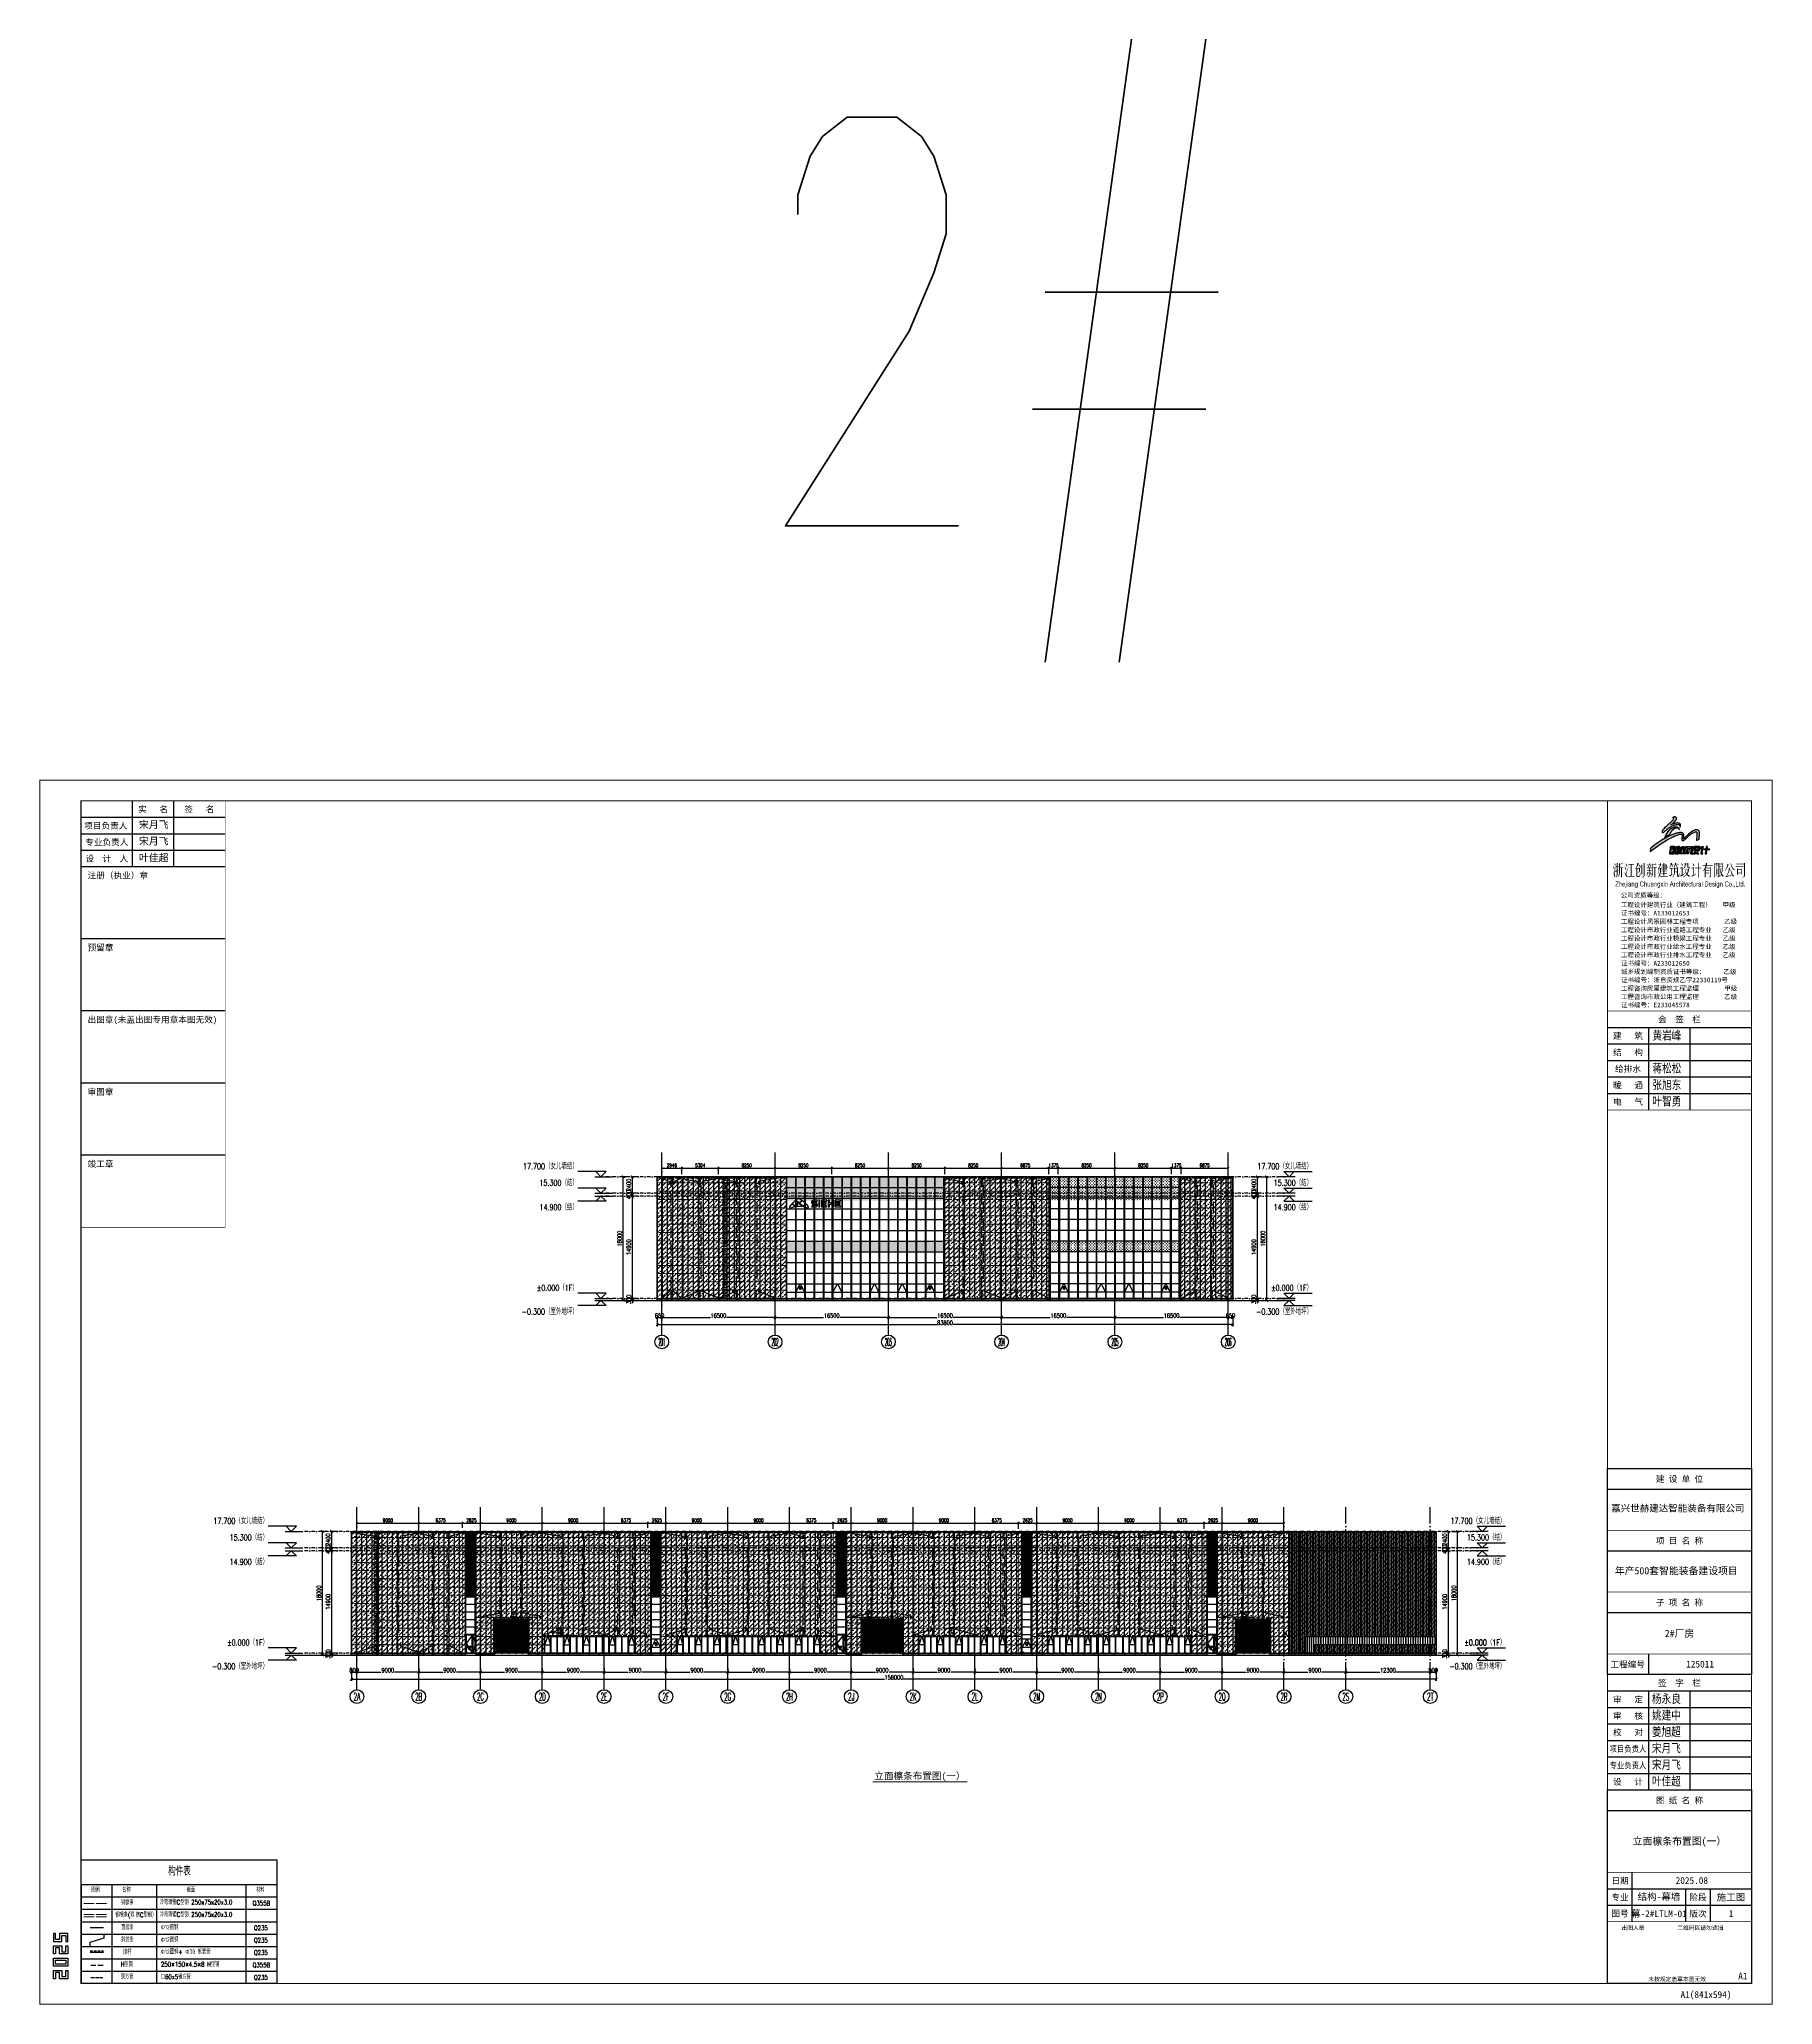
# Model space of a CAD drawing. Extents: x -2072575 to 87763, y -155913 to 742026.
# Drawn here: x -1364511 to -1112061, y 455886 to 742026 of the extents above; entities that cross this region are included whole.
import ezdxf
from ezdxf.enums import TextEntityAlignment as Align

# ---------------------------------------------------------------- set-up
doc = ezdxf.new("R2010")
doc.units = 0
doc.header["$LTSCALE"] = 1000
for name, pattern in [('20剖面图$0$DASH', [0.35, 0.25, -0.1]), ('__DASH', [0.35, 0.25, -0.1]), ('CENTER', [2, 1.25, -0.25, 0.25, -0.25]), ('DASHDOT', [1, 0.5, -0.25, 0, -0.25]), ('DASHED', [0.75, 0.5, -0.25]), ('DOT', [0.25, 0, -0.25]), ('DOTE', [2.42, 2, -0.2, 0.02, -0.2]), ('HIDDEN2', [0.1875, 0.125, -0.0625])]:
    doc.linetypes.add(name, pattern=pattern)
doc.layers.get('Defpoints').update_dxf_attribs({"color": 210})
for name, color, linetype in [('!ZN1-填充-8', 8, 'Continuous'), ('!ZN1-文字-7', 7, 'Continuous'), ('!ZN1-标注-173', 173, 'Continuous'), ('!ZN3-玻璃幕墙-4', 4, 'Continuous'), ('!ZN4-辅助材料-1', 1, 'Continuous'), ('!ZN5-铝材断面-6', 6, 'Continuous'), ('0-cxFrame', 155, 'Continuous'), ('12圆钢+30钢套管撑杆', 3, 'Continuous'), ('12圆钢斜拉条', 30, 'Continuous'), ('12圆钢直拉条', 22, 'Continuous'), ('250×150×4.5×8 H型钢', 3, 'HIDDEN2'), ('3符号', 3, 'Continuous'), ('3铝板幕墙', 3, 'Continuous'), ('4玻璃幕墙', 4, 'Continuous'), ('60x60x5钢方管', 6, '20剖面图$0$DASH'), ('A-AXIS-DOTE', 14, 'DOTE'), ('A-HATCH-2', 251, 'Continuous'), ('A-LIN-V', 9, 'Continuous'), ('A-SFCE', 30, 'Continuous'), ('A-WINDOW', 140, 'Continuous'), ('A-云线', 50, 'Continuous'), ('A-门窗表显示尺寸', 160, 'Continuous'), ('AS-WALL', 40, 'Continuous'), ('DIM', 173, 'Continuous'), ('DOT', 8, 'DOT'), ('DOTE', 1, 'CENTER'), ('IE-填充-JYZS', 7, 'Continuous'), ('qianming', 155, 'Continuous'), ('TAB', 7, 'Continuous'), ('TEXT', 7, 'Continuous'), ('压型钢板', 23, 'Continuous'), ('建-文字', 7, 'Continuous')]:
    doc.layers.add(name, color=color, linetype=linetype)
for name, color, linetype, lineweight in [('0-cxText', 131, 'Continuous', 25), ('A-WALL-HATCH', 8, 'Continuous', 13), ('冷弯薄壁C型钢 250x75x20x3.0', 51, 'DOTE', 0), ('梁', 4, 'Continuous', 18)]:
    doc.layers.add(name, color=color, linetype=linetype, lineweight=lineweight)
doc.styles.add('_TCH_AXIS', font='COMPLEX', dxfattribs={"bigfont": 'GBCBIG'})
doc.styles.add('A-DIM_T3', font='SIMPLEX', dxfattribs={"width": 0.705882, "bigfont": 'GBCBIG'})
doc.styles.add('A-STANDARD', font='SIMPLEX', dxfattribs={"bigfont": 'GBCBIG'})
doc.styles.add('BZHZ', font='bzxw', dxfattribs={"width": 0.8, "bigfont": 'bzhz'})
doc.styles.add('cx_biaoti', font='')
doc.styles.add('cx_tuming', font='simhei.ttf')
doc.styles.add('cx_tuqian1', font='')
doc.styles.add('DHTEXT-1', font='romans.shx', dxfattribs={"width": 0.7, "bigfont": 'chinese.shx'})
doc.styles.add('中南符号', font='simhei.ttf')
doc.styles.add('卓越符号', font='ROMANS.shx', dxfattribs={"width": 0.7, "bigfont": 'CHINESE.shx'})
doc.styles.add('图框宋体', font='', dxfattribs={"width": 0.75})
doc.styles.add('样式 1', font='romans.shx', dxfattribs={"width": 0.7, "bigfont": 'chinese.shx'})
doc.styles.add('黑体', font='simhei.ttf', dxfattribs={"height": 12})
doc.styles.get('cx_biaoti').set_extended_font_data('SimSun')
doc.styles.get('cx_tuqian1').set_extended_font_data('SimSun')
doc.styles.get('图框宋体').set_extended_font_data('SimSun')
doc.dimstyles.new('A-DIM&&20', dxfattribs={"dimtxt": 59.5, "dimasz": 20, "dimexe": 20, "dimexo": 20, "dimgap": 25.25, "dimtad": 1, "dimdec": 0, "dimzin": 0, "dimdsep": 46, "dimtxsty": 'A-DIM_T3', "dimblk": 'ARCHTICK', "dimcen": 0.09, "dimclrt": 7, "dimazin": 2, "dimtfac": 1, "dimtdec": 0, "dimtix": 1, "dimtmove": 2, "dimatfit": 3, "dimfxl": 0, "dimtolj": 1, "dimtzin": 0, "dimarcsym": 0})
doc.dimstyles.new('ZN200', dxfattribs={"dimscale": 200, "dimtxt": 2.5, "dimasz": 1.5, "dimexe": 1, "dimexo": 2, "dimgap": 0.9, "dimtad": 1, "dimdec": 0, "dimdsep": 46, "dimtxsty": 'DHTEXT-1', "dimblk": 'ARCHTICK', "dimcen": 2.5, "dimclrd": 173, "dimclre": 173, "dimclrt": 7, "dimazin": 2, "dimtfac": 1, "dimtdec": 0, "dimtix": 1, "dimtmove": 2, "dimatfit": 3, "dimfxl": 0, "dimtolj": 1, "dimtzin": 0, "dimarcsym": 0})
doc.dimstyles.new('ZN250', dxfattribs={"dimscale": 250, "dimtxt": 2.5, "dimasz": 1.5, "dimexe": 1, "dimexo": 2, "dimgap": 0.9, "dimtad": 1, "dimdec": 0, "dimdsep": 46, "dimtxsty": 'DHTEXT-1', "dimblk": 'ARCHTICK', "dimcen": 2.5, "dimclrd": 173, "dimclre": 173, "dimclrt": 7, "dimazin": 2, "dimtfac": 1, "dimtdec": 0, "dimtix": 1, "dimtmove": 2, "dimatfit": 3, "dimfxl": 0, "dimarcsym": 0})
pattern_1 = [(45, (1273858.43, -558720.36), (252.5697, 926.08891), [1190.625, -238.125, 0, -238.125])]
pattern_2 = [(0, (1318253.53, -507087.46), (79.375, 158.75), [0, -158.75])]
pattern_3 = [(45, (1318253.53, -507087.46), (252.5697, 926.08891), [1190.625, -238.125, 0, -238.125])]
pattern_4 = [(0, (1318253.53, -507087.465), (95.25, 95.25), [95.25, -95.25])]

# ---------------------------------------------------------------- blocks, each defined once
blk = doc.blocks.new('_ArchTick')
at = {"color": 0, "linetype": 'ByBlock', "const_width": 0.4}
blk.add_lwpolyline([(-0.5, -0.5), (0.5, 0.5)], dxfattribs=at)
blk = doc.blocks.new('*D102')
at = {"layer": 'Defpoints', "color": 0, "ltscale": 2500, "transparency": 16777216}
for p in [(-1355102, 605170), (-1353769, 605170), (-1353769, 587170)]:
    blk.add_point(p, dxfattribs=at)
at = {"layer": 'DIM', "color": 173, "linetype": 'ByBlock', "lineweight": -2, "ltscale": 2500, "transparency": 16777216}
for p, q in [((-1354269, 605170), (-1355352, 605170)), ((-1355102, 587170), (-1355102, 605170)), ((-1354269, 587170), (-1355352, 587170))]:
    blk.add_line(p, q, dxfattribs=at)
at = {"layer": 'DIM', "color": 173, "lineweight": -2, "ltscale": 2500, "transparency": 16777216, "xscale": 375, "yscale": 375, "zscale": 375}
for p, rotation in [((-1355102, 605170), 90), ((-1355102, 587170), 270)]:
    blk.add_blockref('_ArchTick', p, dxfattribs=dict(at, rotation=rotation))
at = {"layer": 'DIM', "color": 7, "ltscale": 2500, "transparency": 16777216, "insert": (-1355640, 596170), "char_height": 625, "attachment_point": 5, "rotation": 90, "style": 'DHTEXT-1'}
blk.add_mtext('18000', dxfattribs=at)
blk = doc.blocks.new('*D103')
at = {"layer": 'Defpoints', "color": 0, "ltscale": 2500, "transparency": 16777216}
for p in [(-1353767, 587470), (-1352434, 587470), (-1352434, 587170)]:
    blk.add_point(p, dxfattribs=at)
at = {"layer": 'DIM', "color": 173, "linetype": 'ByBlock', "lineweight": -2, "ltscale": 2500, "transparency": 16777216}
for p, q in [((-1352934, 587470), (-1354017, 587470)), ((-1352934, 587170), (-1354017, 587170)), ((-1353767, 587470), (-1353767, 587845)), ((-1353767, 587170), (-1353767, 587470)), ((-1353767, 587170), (-1353767, 586795))]:
    blk.add_line(p, q, dxfattribs=at)
at = {"layer": 'DIM', "color": 173, "lineweight": -2, "ltscale": 2500, "transparency": 16777216, "xscale": 375, "yscale": 375, "zscale": 375}
for p, rotation in [((-1353767, 587470), 270), ((-1353767, 587170), 90)]:
    blk.add_blockref('_ArchTick', p, dxfattribs=dict(at, rotation=rotation))
at = {"layer": 'DIM', "color": 7, "ltscale": 2500, "transparency": 16777216, "insert": (-1354305, 587320), "char_height": 625, "attachment_point": 5, "rotation": 90, "style": 'DHTEXT-1'}
blk.add_mtext('300', dxfattribs=at)
blk = doc.blocks.new('*D104')
at = {"layer": 'Defpoints', "color": 0, "ltscale": 2500, "transparency": 16777216}
for p in [(-1353767, 602370), (-1352434, 602370), (-1352434, 587470)]:
    blk.add_point(p, dxfattribs=at)
at = {"layer": 'DIM', "color": 173, "linetype": 'ByBlock', "lineweight": -2, "ltscale": 2500, "transparency": 16777216}
for p, q in [((-1352934, 602370), (-1354017, 602370)), ((-1353767, 587470), (-1353767, 602370)), ((-1352934, 587470), (-1354017, 587470))]:
    blk.add_line(p, q, dxfattribs=at)
at = {"layer": 'DIM', "color": 173, "lineweight": -2, "ltscale": 2500, "transparency": 16777216, "xscale": 375, "yscale": 375, "zscale": 375}
for p, rotation in [((-1353767, 602370), 90), ((-1353767, 587470), 270)]:
    blk.add_blockref('_ArchTick', p, dxfattribs=dict(at, rotation=rotation))
at = {"layer": 'DIM', "color": 7, "ltscale": 2500, "transparency": 16777216, "insert": (-1354305, 594920), "char_height": 625, "attachment_point": 5, "rotation": 90, "style": 'DHTEXT-1'}
blk.add_mtext('14900', dxfattribs=at)
blk = doc.blocks.new('*D105')
at = {"layer": 'Defpoints', "color": 0, "ltscale": 2500, "transparency": 16777216}
for p in [(-1353767, 602770), (-1352434, 602770), (-1352434, 602370)]:
    blk.add_point(p, dxfattribs=at)
at = {"layer": 'DIM', "color": 173, "linetype": 'ByBlock', "lineweight": -2, "ltscale": 2500, "transparency": 16777216}
for p, q in [((-1352934, 602770), (-1354017, 602770)), ((-1352934, 602370), (-1354017, 602370)), ((-1353767, 602770), (-1353767, 603145)), ((-1353767, 602370), (-1353767, 602770)), ((-1353767, 602370), (-1353767, 601995))]:
    blk.add_line(p, q, dxfattribs=at)
at = {"layer": 'DIM', "color": 173, "lineweight": -2, "ltscale": 2500, "transparency": 16777216, "xscale": 375, "yscale": 375, "zscale": 375}
for p, rotation in [((-1353767, 602770), 270), ((-1353767, 602370), 90)]:
    blk.add_blockref('_ArchTick', p, dxfattribs=dict(at, rotation=rotation))
at = {"layer": 'DIM', "color": 7, "ltscale": 2500, "transparency": 16777216, "insert": (-1354305, 602570), "char_height": 625, "attachment_point": 5, "rotation": 90, "style": 'DHTEXT-1'}
blk.add_mtext('400', dxfattribs=at)
blk = doc.blocks.new('*D106')
at = {"layer": 'Defpoints', "color": 0, "ltscale": 2500, "transparency": 16777216}
for p in [(-1353767, 605170), (-1352434, 605170), (-1352434, 602770)]:
    blk.add_point(p, dxfattribs=at)
at = {"layer": 'DIM', "color": 173, "linetype": 'ByBlock', "lineweight": -2, "ltscale": 2500, "transparency": 16777216}
for p, q in [((-1352934, 605170), (-1354017, 605170)), ((-1353767, 602770), (-1353767, 605170)), ((-1352934, 602770), (-1354017, 602770))]:
    blk.add_line(p, q, dxfattribs=at)
at = {"layer": 'DIM', "color": 173, "lineweight": -2, "ltscale": 2500, "transparency": 16777216, "xscale": 375, "yscale": 375, "zscale": 375}
for p, rotation in [((-1353767, 605170), 90), ((-1353767, 602770), 270)]:
    blk.add_blockref('_ArchTick', p, dxfattribs=dict(at, rotation=rotation))
at = {"layer": 'DIM', "color": 7, "ltscale": 2500, "transparency": 16777216, "insert": (-1354305, 603970), "char_height": 625, "attachment_point": 5, "rotation": 90, "style": 'DHTEXT-1'}
blk.add_mtext('2400', dxfattribs=at)
blk = doc.blocks.new('*D107')
at = {"layer": 'Defpoints', "color": 0, "ltscale": 2500, "transparency": 16777216}
for p in [(-1350902, 585773), (-1192902, 585773), (-1192902, 583646)]:
    blk.add_point(p, dxfattribs=at)
at = {"layer": 'DIM', "color": 173, "linetype": 'ByBlock', "lineweight": -2, "ltscale": 2500, "transparency": 16777216}
for p, q in [((-1350902, 585273), (-1350902, 583396)), ((-1192902, 585273), (-1192902, 583396)), ((-1350902, 583646), (-1273283, 583646)), ((-1192902, 583646), (-1270521, 583646))]:
    blk.add_line(p, q, dxfattribs=at)
at = {"layer": 'DIM', "color": 173, "lineweight": -2, "ltscale": 2500, "transparency": 16777216, "xscale": 375, "yscale": 375, "zscale": 375, "rotation": 180}
blk.add_blockref('_ArchTick', (-1350902, 583646), dxfattribs=at)
at = {"layer": 'DIM', "color": 173, "lineweight": -2, "ltscale": 2500, "transparency": 16777216, "xscale": 375, "yscale": 375, "zscale": 375}
blk.add_blockref('_ArchTick', (-1192902, 583646), dxfattribs=at)
at = {"layer": 'DIM', "color": 7, "ltscale": 2500, "transparency": 16777216, "insert": (-1271902, 583921), "char_height": 625, "attachment_point": 5, "style": 'DHTEXT-1'}
blk.add_mtext('158000', dxfattribs=at)
blk = doc.blocks.new('*D108')
at = {"layer": 'Defpoints', "color": 0, "ltscale": 2500, "transparency": 16777216}
for p in [(-1191141, 605170), (-1189807, 605170), (-1191141, 587170)]:
    blk.add_point(p, dxfattribs=at)
at = {"layer": 'DIM', "color": 173, "linetype": 'ByBlock', "lineweight": -2, "ltscale": 2500, "transparency": 16777216}
for p, q in [((-1190641, 605170), (-1189557, 605170)), ((-1189807, 587170), (-1189807, 605170)), ((-1190641, 587170), (-1189557, 587170))]:
    blk.add_line(p, q, dxfattribs=at)
at = {"layer": 'DIM', "color": 173, "lineweight": -2, "ltscale": 2500, "transparency": 16777216, "xscale": 375, "yscale": 375, "zscale": 375}
for p, rotation in [((-1189807, 605170), 90), ((-1189807, 587170), 270)]:
    blk.add_blockref('_ArchTick', p, dxfattribs=dict(at, rotation=rotation))
at = {"layer": 'DIM', "color": 7, "ltscale": 2500, "transparency": 16777216, "insert": (-1190345, 596170), "char_height": 625, "attachment_point": 5, "rotation": 90, "style": 'DHTEXT-1'}
blk.add_mtext('18000', dxfattribs=at)
blk = doc.blocks.new('*D109')
at = {"layer": 'Defpoints', "color": 0, "ltscale": 2500, "transparency": 16777216}
for p in [(-1192476, 587470), (-1192476, 587170), (-1191142, 587470)]:
    blk.add_point(p, dxfattribs=at)
at = {"layer": 'DIM', "color": 173, "linetype": 'ByBlock', "lineweight": -2, "ltscale": 2500, "transparency": 16777216}
for p, q in [((-1191976, 587470), (-1190892, 587470)), ((-1191976, 587170), (-1190892, 587170)), ((-1191142, 587470), (-1191142, 587845)), ((-1191142, 587170), (-1191142, 587470)), ((-1191142, 587170), (-1191142, 586795))]:
    blk.add_line(p, q, dxfattribs=at)
at = {"layer": 'DIM', "color": 173, "lineweight": -2, "ltscale": 2500, "transparency": 16777216, "xscale": 375, "yscale": 375, "zscale": 375}
for p, rotation in [((-1191142, 587470), 270), ((-1191142, 587170), 90)]:
    blk.add_blockref('_ArchTick', p, dxfattribs=dict(at, rotation=rotation))
at = {"layer": 'DIM', "color": 7, "ltscale": 2500, "transparency": 16777216, "insert": (-1191680, 587320), "char_height": 625, "attachment_point": 5, "rotation": 90, "style": 'DHTEXT-1'}
blk.add_mtext('300', dxfattribs=at)
blk = doc.blocks.new('*D110')
at = {"layer": 'Defpoints', "color": 0, "ltscale": 2500, "transparency": 16777216}
for p in [(-1192476, 602370), (-1191142, 602370), (-1192476, 587470)]:
    blk.add_point(p, dxfattribs=at)
at = {"layer": 'DIM', "color": 173, "linetype": 'ByBlock', "lineweight": -2, "ltscale": 2500, "transparency": 16777216}
for p, q in [((-1191976, 602370), (-1190892, 602370)), ((-1191142, 587470), (-1191142, 602370)), ((-1191976, 587470), (-1190892, 587470))]:
    blk.add_line(p, q, dxfattribs=at)
at = {"layer": 'DIM', "color": 173, "lineweight": -2, "ltscale": 2500, "transparency": 16777216, "xscale": 375, "yscale": 375, "zscale": 375}
for p, rotation in [((-1191142, 602370), 90), ((-1191142, 587470), 270)]:
    blk.add_blockref('_ArchTick', p, dxfattribs=dict(at, rotation=rotation))
at = {"layer": 'DIM', "color": 7, "ltscale": 2500, "transparency": 16777216, "insert": (-1191680, 594920), "char_height": 625, "attachment_point": 5, "rotation": 90, "style": 'DHTEXT-1'}
blk.add_mtext('14900', dxfattribs=at)
blk = doc.blocks.new('*D111')
at = {"layer": 'Defpoints', "color": 0, "ltscale": 2500, "transparency": 16777216}
for p in [(-1192476, 602770), (-1192476, 602370), (-1191142, 602770)]:
    blk.add_point(p, dxfattribs=at)
at = {"layer": 'DIM', "color": 173, "linetype": 'ByBlock', "lineweight": -2, "ltscale": 2500, "transparency": 16777216}
for p, q in [((-1191976, 602770), (-1190892, 602770)), ((-1191976, 602370), (-1190892, 602370)), ((-1191142, 602770), (-1191142, 603145)), ((-1191142, 602370), (-1191142, 602770)), ((-1191142, 602370), (-1191142, 601995))]:
    blk.add_line(p, q, dxfattribs=at)
at = {"layer": 'DIM', "color": 173, "lineweight": -2, "ltscale": 2500, "transparency": 16777216, "xscale": 375, "yscale": 375, "zscale": 375}
for p, rotation in [((-1191142, 602770), 270), ((-1191142, 602370), 90)]:
    blk.add_blockref('_ArchTick', p, dxfattribs=dict(at, rotation=rotation))
at = {"layer": 'DIM', "color": 7, "ltscale": 2500, "transparency": 16777216, "insert": (-1191680, 602570), "char_height": 625, "attachment_point": 5, "rotation": 90, "style": 'DHTEXT-1'}
blk.add_mtext('400', dxfattribs=at)
blk = doc.blocks.new('*D112')
at = {"layer": 'Defpoints', "color": 0, "ltscale": 2500, "transparency": 16777216}
for p in [(-1192476, 605170), (-1191142, 605170), (-1192476, 602770)]:
    blk.add_point(p, dxfattribs=at)
at = {"layer": 'DIM', "color": 173, "linetype": 'ByBlock', "lineweight": -2, "ltscale": 2500, "transparency": 16777216}
for p, q in [((-1191976, 605170), (-1190892, 605170)), ((-1191142, 602770), (-1191142, 605170)), ((-1191976, 602770), (-1190892, 602770))]:
    blk.add_line(p, q, dxfattribs=at)
at = {"layer": 'DIM', "color": 173, "lineweight": -2, "ltscale": 2500, "transparency": 16777216, "xscale": 375, "yscale": 375, "zscale": 375}
for p, rotation in [((-1191142, 605170), 90), ((-1191142, 602770), 270)]:
    blk.add_blockref('_ArchTick', p, dxfattribs=dict(at, rotation=rotation))
at = {"layer": 'DIM', "color": 7, "ltscale": 2500, "transparency": 16777216, "insert": (-1191680, 603970), "char_height": 625, "attachment_point": 5, "rotation": 90, "style": 'DHTEXT-1'}
blk.add_mtext('2400', dxfattribs=at)
blk = doc.blocks.new('*D113')
at = {"layer": 'Defpoints', "color": 0, "ltscale": 2500, "transparency": 16777216}
for p in [(-1193802, 585773), (-1192902, 585773), (-1192902, 584686)]:
    blk.add_point(p, dxfattribs=at)
at = {"layer": 'DIM', "color": 173, "linetype": 'ByBlock', "lineweight": -2, "ltscale": 2500, "transparency": 16777216}
for p, q in [((-1193802, 585273), (-1193802, 584436)), ((-1193802, 584686), (-1192902, 584686)), ((-1192902, 585273), (-1192902, 584436))]:
    blk.add_line(p, q, dxfattribs=at)
at = {"layer": 'DIM', "color": 173, "lineweight": -2, "ltscale": 2500, "transparency": 16777216, "xscale": 375, "yscale": 375, "zscale": 375, "rotation": 180}
blk.add_blockref('_ArchTick', (-1193802, 584686), dxfattribs=at)
at = {"layer": 'DIM', "color": 173, "lineweight": -2, "ltscale": 2500, "transparency": 16777216, "xscale": 375, "yscale": 375, "zscale": 375}
blk.add_blockref('_ArchTick', (-1192902, 584686), dxfattribs=at)
at = {"layer": 'DIM', "color": 7, "ltscale": 2500, "transparency": 16777216, "insert": (-1193352, 584961), "char_height": 625, "attachment_point": 5, "style": 'DHTEXT-1'}
blk.add_mtext('900', dxfattribs=at)
blk = doc.blocks.new('*D114')
at = {"layer": 'Defpoints', "color": 0, "ltscale": 2500, "transparency": 16777216}
for p in [(-1206102, 585773), (-1193802, 585773), (-1193802, 584686)]:
    blk.add_point(p, dxfattribs=at)
at = {"layer": 'DIM', "color": 173, "linetype": 'ByBlock', "lineweight": -2, "ltscale": 2500, "transparency": 16777216}
for p, q in [((-1206102, 585273), (-1206102, 584436)), ((-1206102, 584686), (-1201125, 584686)), ((-1193802, 584686), (-1198779, 584686)), ((-1193802, 585273), (-1193802, 584436))]:
    blk.add_line(p, q, dxfattribs=at)
at = {"layer": 'DIM', "color": 173, "lineweight": -2, "ltscale": 2500, "transparency": 16777216, "xscale": 375, "yscale": 375, "zscale": 375, "rotation": 180}
blk.add_blockref('_ArchTick', (-1206102, 584686), dxfattribs=at)
at = {"layer": 'DIM', "color": 173, "lineweight": -2, "ltscale": 2500, "transparency": 16777216, "xscale": 375, "yscale": 375, "zscale": 375}
blk.add_blockref('_ArchTick', (-1193802, 584686), dxfattribs=at)
at = {"layer": 'DIM', "color": 7, "ltscale": 2500, "transparency": 16777216, "insert": (-1199952, 584961), "char_height": 625, "attachment_point": 5, "style": 'DHTEXT-1'}
blk.add_mtext('12300', dxfattribs=at)
blk = doc.blocks.new('*D115')
at = {"layer": 'Defpoints', "color": 0, "ltscale": 2500, "transparency": 16777216}
for p in [(-1215102, 585773), (-1206102, 585773), (-1206102, 584686)]:
    blk.add_point(p, dxfattribs=at)
at = {"layer": 'DIM', "color": 173, "linetype": 'ByBlock', "lineweight": -2, "ltscale": 2500, "transparency": 16777216}
for p, q in [((-1215102, 585273), (-1215102, 584436)), ((-1215102, 584686), (-1211598, 584686)), ((-1206102, 584686), (-1209606, 584686)), ((-1206102, 585273), (-1206102, 584436))]:
    blk.add_line(p, q, dxfattribs=at)
at = {"layer": 'DIM', "color": 173, "lineweight": -2, "ltscale": 2500, "transparency": 16777216, "xscale": 375, "yscale": 375, "zscale": 375, "rotation": 180}
blk.add_blockref('_ArchTick', (-1215102, 584686), dxfattribs=at)
at = {"layer": 'DIM', "color": 173, "lineweight": -2, "ltscale": 2500, "transparency": 16777216, "xscale": 375, "yscale": 375, "zscale": 375}
blk.add_blockref('_ArchTick', (-1206102, 584686), dxfattribs=at)
at = {"layer": 'DIM', "color": 7, "ltscale": 2500, "transparency": 16777216, "insert": (-1210602, 584961), "char_height": 625, "attachment_point": 5, "style": 'DHTEXT-1'}
blk.add_mtext('9000', dxfattribs=at)
blk = doc.blocks.new('*D116')
at = {"layer": 'Defpoints', "color": 0, "ltscale": 2500, "transparency": 16777216}
for p in [(-1224102, 585773), (-1215102, 585773), (-1215102, 584686)]:
    blk.add_point(p, dxfattribs=at)
at = {"layer": 'DIM', "color": 173, "linetype": 'ByBlock', "lineweight": -2, "ltscale": 2500, "transparency": 16777216}
for p, q in [((-1224102, 585273), (-1224102, 584436)), ((-1224102, 584686), (-1220598, 584686)), ((-1215102, 584686), (-1218606, 584686)), ((-1215102, 585273), (-1215102, 584436))]:
    blk.add_line(p, q, dxfattribs=at)
at = {"layer": 'DIM', "color": 173, "lineweight": -2, "ltscale": 2500, "transparency": 16777216, "xscale": 375, "yscale": 375, "zscale": 375, "rotation": 180}
blk.add_blockref('_ArchTick', (-1224102, 584686), dxfattribs=at)
at = {"layer": 'DIM', "color": 173, "lineweight": -2, "ltscale": 2500, "transparency": 16777216, "xscale": 375, "yscale": 375, "zscale": 375}
blk.add_blockref('_ArchTick', (-1215102, 584686), dxfattribs=at)
at = {"layer": 'DIM', "color": 7, "ltscale": 2500, "transparency": 16777216, "insert": (-1219602, 584961), "char_height": 625, "attachment_point": 5, "style": 'DHTEXT-1'}
blk.add_mtext('9000', dxfattribs=at)
blk = doc.blocks.new('*D117')
at = {"layer": 'Defpoints', "color": 0, "ltscale": 2500, "transparency": 16777216}
for p in [(-1233102, 585773), (-1224102, 585773), (-1224102, 584686)]:
    blk.add_point(p, dxfattribs=at)
at = {"layer": 'DIM', "color": 173, "linetype": 'ByBlock', "lineweight": -2, "ltscale": 2500, "transparency": 16777216}
for p, q in [((-1233102, 585273), (-1233102, 584436)), ((-1233102, 584686), (-1229598, 584686)), ((-1224102, 584686), (-1227606, 584686)), ((-1224102, 585273), (-1224102, 584436))]:
    blk.add_line(p, q, dxfattribs=at)
at = {"layer": 'DIM', "color": 173, "lineweight": -2, "ltscale": 2500, "transparency": 16777216, "xscale": 375, "yscale": 375, "zscale": 375, "rotation": 180}
blk.add_blockref('_ArchTick', (-1233102, 584686), dxfattribs=at)
at = {"layer": 'DIM', "color": 173, "lineweight": -2, "ltscale": 2500, "transparency": 16777216, "xscale": 375, "yscale": 375, "zscale": 375}
blk.add_blockref('_ArchTick', (-1224102, 584686), dxfattribs=at)
at = {"layer": 'DIM', "color": 7, "ltscale": 2500, "transparency": 16777216, "insert": (-1228602, 584961), "char_height": 625, "attachment_point": 5, "style": 'DHTEXT-1'}
blk.add_mtext('9000', dxfattribs=at)
blk = doc.blocks.new('*D118')
at = {"layer": 'Defpoints', "color": 0, "ltscale": 2500, "transparency": 16777216}
for p in [(-1242102, 585773), (-1233102, 585773), (-1233102, 584686)]:
    blk.add_point(p, dxfattribs=at)
at = {"layer": 'DIM', "color": 173, "linetype": 'ByBlock', "lineweight": -2, "ltscale": 2500, "transparency": 16777216}
for p, q in [((-1242102, 585273), (-1242102, 584436)), ((-1242102, 584686), (-1238598, 584686)), ((-1233102, 584686), (-1236606, 584686)), ((-1233102, 585273), (-1233102, 584436))]:
    blk.add_line(p, q, dxfattribs=at)
at = {"layer": 'DIM', "color": 173, "lineweight": -2, "ltscale": 2500, "transparency": 16777216, "xscale": 375, "yscale": 375, "zscale": 375, "rotation": 180}
blk.add_blockref('_ArchTick', (-1242102, 584686), dxfattribs=at)
at = {"layer": 'DIM', "color": 173, "lineweight": -2, "ltscale": 2500, "transparency": 16777216, "xscale": 375, "yscale": 375, "zscale": 375}
blk.add_blockref('_ArchTick', (-1233102, 584686), dxfattribs=at)
at = {"layer": 'DIM', "color": 7, "ltscale": 2500, "transparency": 16777216, "insert": (-1237602, 584961), "char_height": 625, "attachment_point": 5, "style": 'DHTEXT-1'}
blk.add_mtext('9000', dxfattribs=at)
blk = doc.blocks.new('*D119')
at = {"layer": 'Defpoints', "color": 0, "ltscale": 2500, "transparency": 16777216}
for p in [(-1251102, 585773), (-1242102, 585773), (-1242102, 584686)]:
    blk.add_point(p, dxfattribs=at)
at = {"layer": 'DIM', "color": 173, "linetype": 'ByBlock', "lineweight": -2, "ltscale": 2500, "transparency": 16777216}
for p, q in [((-1251102, 585273), (-1251102, 584436)), ((-1251102, 584686), (-1247598, 584686)), ((-1242102, 584686), (-1245606, 584686)), ((-1242102, 585273), (-1242102, 584436))]:
    blk.add_line(p, q, dxfattribs=at)
at = {"layer": 'DIM', "color": 173, "lineweight": -2, "ltscale": 2500, "transparency": 16777216, "xscale": 375, "yscale": 375, "zscale": 375, "rotation": 180}
blk.add_blockref('_ArchTick', (-1251102, 584686), dxfattribs=at)
at = {"layer": 'DIM', "color": 173, "lineweight": -2, "ltscale": 2500, "transparency": 16777216, "xscale": 375, "yscale": 375, "zscale": 375}
blk.add_blockref('_ArchTick', (-1242102, 584686), dxfattribs=at)
at = {"layer": 'DIM', "color": 7, "ltscale": 2500, "transparency": 16777216, "insert": (-1246602, 584961), "char_height": 625, "attachment_point": 5, "style": 'DHTEXT-1'}
blk.add_mtext('9000', dxfattribs=at)
blk = doc.blocks.new('*D120')
at = {"layer": 'Defpoints', "color": 0, "ltscale": 2500, "transparency": 16777216}
for p in [(-1260102, 585773), (-1251102, 585773), (-1251102, 584686)]:
    blk.add_point(p, dxfattribs=at)
at = {"layer": 'DIM', "color": 173, "linetype": 'ByBlock', "lineweight": -2, "ltscale": 2500, "transparency": 16777216}
for p, q in [((-1260102, 585273), (-1260102, 584436)), ((-1260102, 584686), (-1256598, 584686)), ((-1251102, 584686), (-1254606, 584686)), ((-1251102, 585273), (-1251102, 584436))]:
    blk.add_line(p, q, dxfattribs=at)
at = {"layer": 'DIM', "color": 173, "lineweight": -2, "ltscale": 2500, "transparency": 16777216, "xscale": 375, "yscale": 375, "zscale": 375, "rotation": 180}
blk.add_blockref('_ArchTick', (-1260102, 584686), dxfattribs=at)
at = {"layer": 'DIM', "color": 173, "lineweight": -2, "ltscale": 2500, "transparency": 16777216, "xscale": 375, "yscale": 375, "zscale": 375}
blk.add_blockref('_ArchTick', (-1251102, 584686), dxfattribs=at)
at = {"layer": 'DIM', "color": 7, "ltscale": 2500, "transparency": 16777216, "insert": (-1255602, 584961), "char_height": 625, "attachment_point": 5, "style": 'DHTEXT-1'}
blk.add_mtext('9000', dxfattribs=at)
blk = doc.blocks.new('*D121')
at = {"layer": 'Defpoints', "color": 0, "ltscale": 2500, "transparency": 16777216}
for p in [(-1269102, 585773), (-1260102, 585773), (-1260102, 584686)]:
    blk.add_point(p, dxfattribs=at)
at = {"layer": 'DIM', "color": 173, "linetype": 'ByBlock', "lineweight": -2, "ltscale": 2500, "transparency": 16777216}
for p, q in [((-1269102, 585273), (-1269102, 584436)), ((-1269102, 584686), (-1265598, 584686)), ((-1260102, 584686), (-1263606, 584686)), ((-1260102, 585273), (-1260102, 584436))]:
    blk.add_line(p, q, dxfattribs=at)
at = {"layer": 'DIM', "color": 173, "lineweight": -2, "ltscale": 2500, "transparency": 16777216, "xscale": 375, "yscale": 375, "zscale": 375, "rotation": 180}
blk.add_blockref('_ArchTick', (-1269102, 584686), dxfattribs=at)
at = {"layer": 'DIM', "color": 173, "lineweight": -2, "ltscale": 2500, "transparency": 16777216, "xscale": 375, "yscale": 375, "zscale": 375}
blk.add_blockref('_ArchTick', (-1260102, 584686), dxfattribs=at)
at = {"layer": 'DIM', "color": 7, "ltscale": 2500, "transparency": 16777216, "insert": (-1264602, 584961), "char_height": 625, "attachment_point": 5, "style": 'DHTEXT-1'}
blk.add_mtext('9000', dxfattribs=at)
blk = doc.blocks.new('*D122')
at = {"layer": 'Defpoints', "color": 0, "ltscale": 2500, "transparency": 16777216}
for p in [(-1278102, 585773), (-1269102, 585773), (-1269102, 584686)]:
    blk.add_point(p, dxfattribs=at)
at = {"layer": 'DIM', "color": 173, "linetype": 'ByBlock', "lineweight": -2, "ltscale": 2500, "transparency": 16777216}
for p, q in [((-1278102, 585273), (-1278102, 584436)), ((-1278102, 584686), (-1274598, 584686)), ((-1269102, 584686), (-1272606, 584686)), ((-1269102, 585273), (-1269102, 584436))]:
    blk.add_line(p, q, dxfattribs=at)
at = {"layer": 'DIM', "color": 173, "lineweight": -2, "ltscale": 2500, "transparency": 16777216, "xscale": 375, "yscale": 375, "zscale": 375, "rotation": 180}
blk.add_blockref('_ArchTick', (-1278102, 584686), dxfattribs=at)
at = {"layer": 'DIM', "color": 173, "lineweight": -2, "ltscale": 2500, "transparency": 16777216, "xscale": 375, "yscale": 375, "zscale": 375}
blk.add_blockref('_ArchTick', (-1269102, 584686), dxfattribs=at)
at = {"layer": 'DIM', "color": 7, "ltscale": 2500, "transparency": 16777216, "insert": (-1273602, 584961), "char_height": 625, "attachment_point": 5, "style": 'DHTEXT-1'}
blk.add_mtext('9000', dxfattribs=at)
blk = doc.blocks.new('*D123')
at = {"layer": 'Defpoints', "color": 0, "ltscale": 2500, "transparency": 16777216}
for p in [(-1287102, 585773), (-1278102, 585773), (-1278102, 584686)]:
    blk.add_point(p, dxfattribs=at)
at = {"layer": 'DIM', "color": 173, "linetype": 'ByBlock', "lineweight": -2, "ltscale": 2500, "transparency": 16777216}
for p, q in [((-1287102, 585273), (-1287102, 584436)), ((-1287102, 584686), (-1283598, 584686)), ((-1278102, 584686), (-1281606, 584686)), ((-1278102, 585273), (-1278102, 584436))]:
    blk.add_line(p, q, dxfattribs=at)
at = {"layer": 'DIM', "color": 173, "lineweight": -2, "ltscale": 2500, "transparency": 16777216, "xscale": 375, "yscale": 375, "zscale": 375, "rotation": 180}
blk.add_blockref('_ArchTick', (-1287102, 584686), dxfattribs=at)
at = {"layer": 'DIM', "color": 173, "lineweight": -2, "ltscale": 2500, "transparency": 16777216, "xscale": 375, "yscale": 375, "zscale": 375}
blk.add_blockref('_ArchTick', (-1278102, 584686), dxfattribs=at)
at = {"layer": 'DIM', "color": 7, "ltscale": 2500, "transparency": 16777216, "insert": (-1282602, 584961), "char_height": 625, "attachment_point": 5, "style": 'DHTEXT-1'}
blk.add_mtext('9000', dxfattribs=at)
blk = doc.blocks.new('*D124')
at = {"layer": 'Defpoints', "color": 0, "ltscale": 2500, "transparency": 16777216}
for p in [(-1296102, 585773), (-1287102, 585773), (-1287102, 584686)]:
    blk.add_point(p, dxfattribs=at)
at = {"layer": 'DIM', "color": 173, "linetype": 'ByBlock', "lineweight": -2, "ltscale": 2500, "transparency": 16777216}
for p, q in [((-1296102, 585273), (-1296102, 584436)), ((-1296102, 584686), (-1292598, 584686)), ((-1287102, 584686), (-1290606, 584686)), ((-1287102, 585273), (-1287102, 584436))]:
    blk.add_line(p, q, dxfattribs=at)
at = {"layer": 'DIM', "color": 173, "lineweight": -2, "ltscale": 2500, "transparency": 16777216, "xscale": 375, "yscale": 375, "zscale": 375, "rotation": 180}
blk.add_blockref('_ArchTick', (-1296102, 584686), dxfattribs=at)
at = {"layer": 'DIM', "color": 173, "lineweight": -2, "ltscale": 2500, "transparency": 16777216, "xscale": 375, "yscale": 375, "zscale": 375}
blk.add_blockref('_ArchTick', (-1287102, 584686), dxfattribs=at)
at = {"layer": 'DIM', "color": 7, "ltscale": 2500, "transparency": 16777216, "insert": (-1291602, 584961), "char_height": 625, "attachment_point": 5, "style": 'DHTEXT-1'}
blk.add_mtext('9000', dxfattribs=at)
blk = doc.blocks.new('*D125')
at = {"layer": 'Defpoints', "color": 0, "ltscale": 2500, "transparency": 16777216}
for p in [(-1305102, 585773), (-1296102, 585773), (-1296102, 584686)]:
    blk.add_point(p, dxfattribs=at)
at = {"layer": 'DIM', "color": 173, "linetype": 'ByBlock', "lineweight": -2, "ltscale": 2500, "transparency": 16777216}
for p, q in [((-1305102, 585273), (-1305102, 584436)), ((-1305102, 584686), (-1301598, 584686)), ((-1296102, 584686), (-1299606, 584686)), ((-1296102, 585273), (-1296102, 584436))]:
    blk.add_line(p, q, dxfattribs=at)
at = {"layer": 'DIM', "color": 173, "lineweight": -2, "ltscale": 2500, "transparency": 16777216, "xscale": 375, "yscale": 375, "zscale": 375, "rotation": 180}
blk.add_blockref('_ArchTick', (-1305102, 584686), dxfattribs=at)
at = {"layer": 'DIM', "color": 173, "lineweight": -2, "ltscale": 2500, "transparency": 16777216, "xscale": 375, "yscale": 375, "zscale": 375}
blk.add_blockref('_ArchTick', (-1296102, 584686), dxfattribs=at)
at = {"layer": 'DIM', "color": 7, "ltscale": 2500, "transparency": 16777216, "insert": (-1300602, 584961), "char_height": 625, "attachment_point": 5, "style": 'DHTEXT-1'}
blk.add_mtext('9000', dxfattribs=at)
blk = doc.blocks.new('*D126')
at = {"layer": 'Defpoints', "color": 0, "ltscale": 2500, "transparency": 16777216}
for p in [(-1314102, 585773), (-1305102, 585773), (-1305102, 584686)]:
    blk.add_point(p, dxfattribs=at)
at = {"layer": 'DIM', "color": 173, "linetype": 'ByBlock', "lineweight": -2, "ltscale": 2500, "transparency": 16777216}
for p, q in [((-1314102, 585273), (-1314102, 584436)), ((-1314102, 584686), (-1310598, 584686)), ((-1305102, 584686), (-1308606, 584686)), ((-1305102, 585273), (-1305102, 584436))]:
    blk.add_line(p, q, dxfattribs=at)
at = {"layer": 'DIM', "color": 173, "lineweight": -2, "ltscale": 2500, "transparency": 16777216, "xscale": 375, "yscale": 375, "zscale": 375, "rotation": 180}
blk.add_blockref('_ArchTick', (-1314102, 584686), dxfattribs=at)
at = {"layer": 'DIM', "color": 173, "lineweight": -2, "ltscale": 2500, "transparency": 16777216, "xscale": 375, "yscale": 375, "zscale": 375}
blk.add_blockref('_ArchTick', (-1305102, 584686), dxfattribs=at)
at = {"layer": 'DIM', "color": 7, "ltscale": 2500, "transparency": 16777216, "insert": (-1309602, 584961), "char_height": 625, "attachment_point": 5, "style": 'DHTEXT-1'}
blk.add_mtext('9000', dxfattribs=at)
blk = doc.blocks.new('*D127')
at = {"layer": 'Defpoints', "color": 0, "ltscale": 2500, "transparency": 16777216}
for p in [(-1323102, 585773), (-1314102, 585773), (-1314102, 584686)]:
    blk.add_point(p, dxfattribs=at)
at = {"layer": 'DIM', "color": 173, "linetype": 'ByBlock', "lineweight": -2, "ltscale": 2500, "transparency": 16777216}
for p, q in [((-1323102, 585273), (-1323102, 584436)), ((-1323102, 584686), (-1319598, 584686)), ((-1314102, 584686), (-1317606, 584686)), ((-1314102, 585273), (-1314102, 584436))]:
    blk.add_line(p, q, dxfattribs=at)
at = {"layer": 'DIM', "color": 173, "lineweight": -2, "ltscale": 2500, "transparency": 16777216, "xscale": 375, "yscale": 375, "zscale": 375, "rotation": 180}
blk.add_blockref('_ArchTick', (-1323102, 584686), dxfattribs=at)
at = {"layer": 'DIM', "color": 173, "lineweight": -2, "ltscale": 2500, "transparency": 16777216, "xscale": 375, "yscale": 375, "zscale": 375}
blk.add_blockref('_ArchTick', (-1314102, 584686), dxfattribs=at)
at = {"layer": 'DIM', "color": 7, "ltscale": 2500, "transparency": 16777216, "insert": (-1318602, 584961), "char_height": 625, "attachment_point": 5, "style": 'DHTEXT-1'}
blk.add_mtext('9000', dxfattribs=at)
blk = doc.blocks.new('*D128')
at = {"layer": 'Defpoints', "color": 0, "ltscale": 2500, "transparency": 16777216}
for p in [(-1332102, 585773), (-1323102, 585773), (-1323102, 584686)]:
    blk.add_point(p, dxfattribs=at)
at = {"layer": 'DIM', "color": 173, "linetype": 'ByBlock', "lineweight": -2, "ltscale": 2500, "transparency": 16777216}
for p, q in [((-1332102, 585273), (-1332102, 584436)), ((-1332102, 584686), (-1328598, 584686)), ((-1323102, 584686), (-1326606, 584686)), ((-1323102, 585273), (-1323102, 584436))]:
    blk.add_line(p, q, dxfattribs=at)
at = {"layer": 'DIM', "color": 173, "lineweight": -2, "ltscale": 2500, "transparency": 16777216, "xscale": 375, "yscale": 375, "zscale": 375, "rotation": 180}
blk.add_blockref('_ArchTick', (-1332102, 584686), dxfattribs=at)
at = {"layer": 'DIM', "color": 173, "lineweight": -2, "ltscale": 2500, "transparency": 16777216, "xscale": 375, "yscale": 375, "zscale": 375}
blk.add_blockref('_ArchTick', (-1323102, 584686), dxfattribs=at)
at = {"layer": 'DIM', "color": 7, "ltscale": 2500, "transparency": 16777216, "insert": (-1327602, 584961), "char_height": 625, "attachment_point": 5, "style": 'DHTEXT-1'}
blk.add_mtext('9000', dxfattribs=at)
blk = doc.blocks.new('*D129')
at = {"layer": 'Defpoints', "color": 0, "ltscale": 2500, "transparency": 16777216}
for p in [(-1341102, 585773), (-1332102, 585773), (-1332102, 584686)]:
    blk.add_point(p, dxfattribs=at)
at = {"layer": 'DIM', "color": 173, "linetype": 'ByBlock', "lineweight": -2, "ltscale": 2500, "transparency": 16777216}
for p, q in [((-1341102, 585273), (-1341102, 584436)), ((-1341102, 584686), (-1337598, 584686)), ((-1332102, 584686), (-1335606, 584686)), ((-1332102, 585273), (-1332102, 584436))]:
    blk.add_line(p, q, dxfattribs=at)
at = {"layer": 'DIM', "color": 173, "lineweight": -2, "ltscale": 2500, "transparency": 16777216, "xscale": 375, "yscale": 375, "zscale": 375, "rotation": 180}
blk.add_blockref('_ArchTick', (-1341102, 584686), dxfattribs=at)
at = {"layer": 'DIM', "color": 173, "lineweight": -2, "ltscale": 2500, "transparency": 16777216, "xscale": 375, "yscale": 375, "zscale": 375}
blk.add_blockref('_ArchTick', (-1332102, 584686), dxfattribs=at)
at = {"layer": 'DIM', "color": 7, "ltscale": 2500, "transparency": 16777216, "insert": (-1336602, 584961), "char_height": 625, "attachment_point": 5, "style": 'DHTEXT-1'}
blk.add_mtext('9000', dxfattribs=at)
blk = doc.blocks.new('*D130')
at = {"layer": 'Defpoints', "color": 0, "ltscale": 2500, "transparency": 16777216}
for p in [(-1350102, 585773), (-1341102, 585773), (-1341102, 584686)]:
    blk.add_point(p, dxfattribs=at)
at = {"layer": 'DIM', "color": 173, "linetype": 'ByBlock', "lineweight": -2, "ltscale": 2500, "transparency": 16777216}
for p, q in [((-1350102, 585273), (-1350102, 584436)), ((-1350102, 584686), (-1346598, 584686)), ((-1341102, 584686), (-1344606, 584686)), ((-1341102, 585273), (-1341102, 584436))]:
    blk.add_line(p, q, dxfattribs=at)
at = {"layer": 'DIM', "color": 173, "lineweight": -2, "ltscale": 2500, "transparency": 16777216, "xscale": 375, "yscale": 375, "zscale": 375, "rotation": 180}
blk.add_blockref('_ArchTick', (-1350102, 584686), dxfattribs=at)
at = {"layer": 'DIM', "color": 173, "lineweight": -2, "ltscale": 2500, "transparency": 16777216, "xscale": 375, "yscale": 375, "zscale": 375}
blk.add_blockref('_ArchTick', (-1341102, 584686), dxfattribs=at)
at = {"layer": 'DIM', "color": 7, "ltscale": 2500, "transparency": 16777216, "insert": (-1345602, 584961), "char_height": 625, "attachment_point": 5, "style": 'DHTEXT-1'}
blk.add_mtext('9000', dxfattribs=at)
blk = doc.blocks.new('*D131')
at = {"layer": 'Defpoints', "color": 0, "ltscale": 2500, "transparency": 16777216}
for p in [(-1350902, 585773), (-1350102, 585773), (-1350102, 584686)]:
    blk.add_point(p, dxfattribs=at)
at = {"layer": 'DIM', "color": 173, "linetype": 'ByBlock', "lineweight": -2, "ltscale": 2500, "transparency": 16777216}
for p, q in [((-1350902, 585273), (-1350902, 584436)), ((-1350902, 584686), (-1350102, 584686)), ((-1350102, 585273), (-1350102, 584436))]:
    blk.add_line(p, q, dxfattribs=at)
at = {"layer": 'DIM', "color": 173, "lineweight": -2, "ltscale": 2500, "transparency": 16777216, "xscale": 375, "yscale": 375, "zscale": 375, "rotation": 180}
blk.add_blockref('_ArchTick', (-1350902, 584686), dxfattribs=at)
at = {"layer": 'DIM', "color": 173, "lineweight": -2, "ltscale": 2500, "transparency": 16777216, "xscale": 375, "yscale": 375, "zscale": 375}
blk.add_blockref('_ArchTick', (-1350102, 584686), dxfattribs=at)
at = {"layer": 'DIM', "color": 7, "ltscale": 2500, "transparency": 16777216, "insert": (-1350502, 584961), "char_height": 625, "attachment_point": 5, "style": 'DHTEXT-1'}
blk.add_mtext('800', dxfattribs=at)
blk = doc.blocks.new('卓越-轴号')
blk.add_circle((0, 0), 4)
at = {"color": 0, "style": '_TCH_AXIS', "width": 1.041667, "flags": 8}
blk.add_attdef('A', text='', height=4.48, dxfattribs=at).set_placement((-2, -2.24), (2, -2.24), align=Align.FIT)
blk = doc.blocks.new('*U226')
at = {"ltscale": 10}
blk.add_line((3.5, 0), (-6.8, 0), dxfattribs=at)
blk.add_lwpolyline([(3, 3), (0, 0), (-3, 3), (13.5, 3)])
at = {"color": 0, "style": '卓越符号', "width": 0.7, "flags": 8}
blk.add_attdef('±0.000', text='', height=3.5, dxfattribs=at).set_placement((13.5, 4.3), align=Align.RIGHT)
blk = doc.blocks.new('*U227')
at = {"ltscale": 10}
blk.add_line((3.5, 0), (-6.8, 0), dxfattribs=at)
blk.add_lwpolyline([(3, -3), (0, 0), (-3, -3), (13.5, -3)])
at = {"color": 0, "style": '卓越符号', "width": 0.7, "flags": 8}
blk.add_attdef('±0.000', text='', height=3.5, dxfattribs=at).set_placement((13.5, -7.8), align=Align.RIGHT)
blk = doc.blocks.new('*D132')
at = {"layer": 'Defpoints', "color": 0, "ltscale": 2500, "transparency": 16777216}
for p in [(-1320337, 676089), (-1319004, 676089), (-1319004, 658089)]:
    blk.add_point(p, dxfattribs=at)
at = {"layer": 'DIM', "color": 173, "linetype": 'ByBlock', "lineweight": -2, "ltscale": 2500, "transparency": 16777216}
for p, q in [((-1319504, 676089), (-1320587, 676089)), ((-1320337, 658089), (-1320337, 676089)), ((-1319504, 658089), (-1320587, 658089))]:
    blk.add_line(p, q, dxfattribs=at)
at = {"layer": 'DIM', "color": 173, "lineweight": -2, "ltscale": 2500, "transparency": 16777216, "xscale": 375, "yscale": 375, "zscale": 375}
for p, rotation in [((-1320337, 676089), 90), ((-1320337, 658089), 270)]:
    blk.add_blockref('_ArchTick', p, dxfattribs=dict(at, rotation=rotation))
at = {"layer": 'DIM', "color": 7, "ltscale": 2500, "transparency": 16777216, "insert": (-1320875, 667089), "char_height": 625, "attachment_point": 5, "rotation": 90, "style": 'DHTEXT-1'}
blk.add_mtext('18000', dxfattribs=at)
blk = doc.blocks.new('*D133')
at = {"layer": 'Defpoints', "color": 0, "ltscale": 2500, "transparency": 16777216}
for p in [(-1319002, 658389), (-1317669, 658389), (-1317669, 658089)]:
    blk.add_point(p, dxfattribs=at)
at = {"layer": 'DIM', "color": 173, "linetype": 'ByBlock', "lineweight": -2, "ltscale": 2500, "transparency": 16777216}
for p, q in [((-1318169, 658389), (-1319252, 658389)), ((-1319002, 658389), (-1319002, 658764)), ((-1319002, 658089), (-1319002, 658389)), ((-1318169, 658089), (-1319252, 658089)), ((-1319002, 658089), (-1319002, 657714))]:
    blk.add_line(p, q, dxfattribs=at)
at = {"layer": 'DIM', "color": 173, "lineweight": -2, "ltscale": 2500, "transparency": 16777216, "xscale": 375, "yscale": 375, "zscale": 375}
for p, rotation in [((-1319002, 658389), 270), ((-1319002, 658089), 90)]:
    blk.add_blockref('_ArchTick', p, dxfattribs=dict(at, rotation=rotation))
at = {"layer": 'DIM', "color": 7, "ltscale": 2500, "transparency": 16777216, "insert": (-1319540, 658239), "char_height": 625, "attachment_point": 5, "rotation": 90, "style": 'DHTEXT-1'}
blk.add_mtext('300', dxfattribs=at)
blk = doc.blocks.new('*D134')
at = {"layer": 'Defpoints', "color": 0, "ltscale": 2500, "transparency": 16777216}
for p in [(-1319002, 673289), (-1317669, 673289), (-1317669, 658389)]:
    blk.add_point(p, dxfattribs=at)
at = {"layer": 'DIM', "color": 173, "linetype": 'ByBlock', "lineweight": -2, "ltscale": 2500, "transparency": 16777216}
for p, q in [((-1318169, 673289), (-1319252, 673289)), ((-1319002, 658389), (-1319002, 673289)), ((-1318169, 658389), (-1319252, 658389))]:
    blk.add_line(p, q, dxfattribs=at)
at = {"layer": 'DIM', "color": 173, "lineweight": -2, "ltscale": 2500, "transparency": 16777216, "xscale": 375, "yscale": 375, "zscale": 375}
for p, rotation in [((-1319002, 673289), 90), ((-1319002, 658389), 270)]:
    blk.add_blockref('_ArchTick', p, dxfattribs=dict(at, rotation=rotation))
at = {"layer": 'DIM', "color": 7, "ltscale": 2500, "transparency": 16777216, "insert": (-1319540, 665839), "char_height": 625, "attachment_point": 5, "rotation": 90, "style": 'DHTEXT-1'}
blk.add_mtext('14900', dxfattribs=at)
blk = doc.blocks.new('*D135')
at = {"layer": 'Defpoints', "color": 0, "ltscale": 2500, "transparency": 16777216}
for p in [(-1319002, 673689), (-1317669, 673689), (-1317669, 673289)]:
    blk.add_point(p, dxfattribs=at)
at = {"layer": 'DIM', "color": 173, "linetype": 'ByBlock', "lineweight": -2, "ltscale": 2500, "transparency": 16777216}
for p, q in [((-1318169, 673689), (-1319252, 673689)), ((-1318169, 673289), (-1319252, 673289)), ((-1319002, 673689), (-1319002, 674064)), ((-1319002, 673289), (-1319002, 673689)), ((-1319002, 673289), (-1319002, 672914))]:
    blk.add_line(p, q, dxfattribs=at)
at = {"layer": 'DIM', "color": 173, "lineweight": -2, "ltscale": 2500, "transparency": 16777216, "xscale": 375, "yscale": 375, "zscale": 375}
for p, rotation in [((-1319002, 673689), 270), ((-1319002, 673289), 90)]:
    blk.add_blockref('_ArchTick', p, dxfattribs=dict(at, rotation=rotation))
at = {"layer": 'DIM', "color": 7, "ltscale": 2500, "transparency": 16777216, "insert": (-1319540, 673489), "char_height": 625, "attachment_point": 5, "rotation": 90, "style": 'DHTEXT-1'}
blk.add_mtext('400', dxfattribs=at)
blk = doc.blocks.new('*D136')
at = {"layer": 'Defpoints', "color": 0, "ltscale": 2500, "transparency": 16777216}
for p in [(-1319002, 676089), (-1317669, 676089), (-1317669, 673689)]:
    blk.add_point(p, dxfattribs=at)
at = {"layer": 'DIM', "color": 173, "linetype": 'ByBlock', "lineweight": -2, "ltscale": 2500, "transparency": 16777216}
for p, q in [((-1318169, 676089), (-1319252, 676089)), ((-1319002, 673689), (-1319002, 676089)), ((-1318169, 673689), (-1319252, 673689))]:
    blk.add_line(p, q, dxfattribs=at)
at = {"layer": 'DIM', "color": 173, "lineweight": -2, "ltscale": 2500, "transparency": 16777216, "xscale": 375, "yscale": 375, "zscale": 375}
for p, rotation in [((-1319002, 676089), 90), ((-1319002, 673689), 270)]:
    blk.add_blockref('_ArchTick', p, dxfattribs=dict(at, rotation=rotation))
at = {"layer": 'DIM', "color": 7, "ltscale": 2500, "transparency": 16777216, "insert": (-1319540, 674889), "char_height": 625, "attachment_point": 5, "rotation": 90, "style": 'DHTEXT-1'}
blk.add_mtext('2400', dxfattribs=at)
blk = doc.blocks.new('*D137')
at = {"layer": 'Defpoints', "color": 0, "ltscale": 2500, "transparency": 16777216}
for p in [(-1315387, 656391), (-1231587, 656391), (-1231587, 654565)]:
    blk.add_point(p, dxfattribs=at)
at = {"layer": 'DIM', "color": 173, "linetype": 'ByBlock', "lineweight": -2, "ltscale": 2500, "transparency": 16777216}
for p, q in [((-1315387, 655891), (-1315387, 654315)), ((-1231587, 655891), (-1231587, 654315)), ((-1315387, 654565), (-1274691, 654565)), ((-1231587, 654565), (-1272283, 654565))]:
    blk.add_line(p, q, dxfattribs=at)
at = {"layer": 'DIM', "color": 173, "lineweight": -2, "ltscale": 2500, "transparency": 16777216, "xscale": 375, "yscale": 375, "zscale": 375, "rotation": 180}
blk.add_blockref('_ArchTick', (-1315387, 654565), dxfattribs=at)
at = {"layer": 'DIM', "color": 173, "lineweight": -2, "ltscale": 2500, "transparency": 16777216, "xscale": 375, "yscale": 375, "zscale": 375}
blk.add_blockref('_ArchTick', (-1231587, 654565), dxfattribs=at)
at = {"layer": 'DIM', "color": 7, "ltscale": 2500, "transparency": 16777216, "insert": (-1273487, 654840), "char_height": 625, "attachment_point": 5, "style": 'DHTEXT-1'}
blk.add_mtext('83800', dxfattribs=at)
blk = doc.blocks.new('*D138')
at = {"layer": 'Defpoints', "color": 0, "ltscale": 2500, "transparency": 16777216}
for p in [(-1227970, 676089), (-1226637, 676089), (-1227970, 658089)]:
    blk.add_point(p, dxfattribs=at)
at = {"layer": 'DIM', "color": 173, "linetype": 'ByBlock', "lineweight": -2, "ltscale": 2500, "transparency": 16777216}
for p, q in [((-1227470, 676089), (-1226387, 676089)), ((-1226637, 658089), (-1226637, 676089)), ((-1227470, 658089), (-1226387, 658089))]:
    blk.add_line(p, q, dxfattribs=at)
at = {"layer": 'DIM', "color": 173, "lineweight": -2, "ltscale": 2500, "transparency": 16777216, "xscale": 375, "yscale": 375, "zscale": 375}
for p, rotation in [((-1226637, 676089), 90), ((-1226637, 658089), 270)]:
    blk.add_blockref('_ArchTick', p, dxfattribs=dict(at, rotation=rotation))
at = {"layer": 'DIM', "color": 7, "ltscale": 2500, "transparency": 16777216, "insert": (-1227174, 667089), "char_height": 625, "attachment_point": 5, "rotation": 90, "style": 'DHTEXT-1'}
blk.add_mtext('18000', dxfattribs=at)
blk = doc.blocks.new('*D139')
at = {"layer": 'Defpoints', "color": 0, "ltscale": 2500, "transparency": 16777216}
for p in [(-1229305, 658389), (-1227972, 658389), (-1229305, 658089)]:
    blk.add_point(p, dxfattribs=at)
at = {"layer": 'DIM', "color": 173, "linetype": 'ByBlock', "lineweight": -2, "ltscale": 2500, "transparency": 16777216}
for p, q in [((-1228805, 658389), (-1227722, 658389)), ((-1227972, 658389), (-1227972, 658764)), ((-1227972, 658089), (-1227972, 658389)), ((-1228805, 658089), (-1227722, 658089)), ((-1227972, 658089), (-1227972, 657714))]:
    blk.add_line(p, q, dxfattribs=at)
at = {"layer": 'DIM', "color": 173, "lineweight": -2, "ltscale": 2500, "transparency": 16777216, "xscale": 375, "yscale": 375, "zscale": 375}
for p, rotation in [((-1227972, 658389), 270), ((-1227972, 658089), 90)]:
    blk.add_blockref('_ArchTick', p, dxfattribs=dict(at, rotation=rotation))
at = {"layer": 'DIM', "color": 7, "ltscale": 2500, "transparency": 16777216, "insert": (-1228509, 658239), "char_height": 625, "attachment_point": 5, "rotation": 90, "style": 'DHTEXT-1'}
blk.add_mtext('300', dxfattribs=at)
blk = doc.blocks.new('*D140')
at = {"layer": 'Defpoints', "color": 0, "ltscale": 2500, "transparency": 16777216}
for p in [(-1229305, 673289), (-1227972, 673289), (-1229305, 658389)]:
    blk.add_point(p, dxfattribs=at)
at = {"layer": 'DIM', "color": 173, "linetype": 'ByBlock', "lineweight": -2, "ltscale": 2500, "transparency": 16777216}
for p, q in [((-1228805, 673289), (-1227722, 673289)), ((-1227972, 658389), (-1227972, 673289)), ((-1228805, 658389), (-1227722, 658389))]:
    blk.add_line(p, q, dxfattribs=at)
at = {"layer": 'DIM', "color": 173, "lineweight": -2, "ltscale": 2500, "transparency": 16777216, "xscale": 375, "yscale": 375, "zscale": 375}
for p, rotation in [((-1227972, 673289), 90), ((-1227972, 658389), 270)]:
    blk.add_blockref('_ArchTick', p, dxfattribs=dict(at, rotation=rotation))
at = {"layer": 'DIM', "color": 7, "ltscale": 2500, "transparency": 16777216, "insert": (-1228509, 665839), "char_height": 625, "attachment_point": 5, "rotation": 90, "style": 'DHTEXT-1'}
blk.add_mtext('14900', dxfattribs=at)
blk = doc.blocks.new('*D141')
at = {"layer": 'Defpoints', "color": 0, "ltscale": 2500, "transparency": 16777216}
for p in [(-1229305, 673689), (-1229305, 673289), (-1227972, 673689)]:
    blk.add_point(p, dxfattribs=at)
at = {"layer": 'DIM', "color": 173, "linetype": 'ByBlock', "lineweight": -2, "ltscale": 2500, "transparency": 16777216}
for p, q in [((-1228805, 673689), (-1227722, 673689)), ((-1228805, 673289), (-1227722, 673289)), ((-1227972, 673689), (-1227972, 674064)), ((-1227972, 673289), (-1227972, 673689)), ((-1227972, 673289), (-1227972, 672914))]:
    blk.add_line(p, q, dxfattribs=at)
at = {"layer": 'DIM', "color": 173, "lineweight": -2, "ltscale": 2500, "transparency": 16777216, "xscale": 375, "yscale": 375, "zscale": 375}
for p, rotation in [((-1227972, 673689), 270), ((-1227972, 673289), 90)]:
    blk.add_blockref('_ArchTick', p, dxfattribs=dict(at, rotation=rotation))
at = {"layer": 'DIM', "color": 7, "ltscale": 2500, "transparency": 16777216, "insert": (-1228509, 673489), "char_height": 625, "attachment_point": 5, "rotation": 90, "style": 'DHTEXT-1'}
blk.add_mtext('400', dxfattribs=at)
blk = doc.blocks.new('*D142')
at = {"layer": 'Defpoints', "color": 0, "ltscale": 2500, "transparency": 16777216}
for p in [(-1229305, 676089), (-1227972, 676089), (-1229305, 673689)]:
    blk.add_point(p, dxfattribs=at)
at = {"layer": 'DIM', "color": 173, "linetype": 'ByBlock', "lineweight": -2, "ltscale": 2500, "transparency": 16777216}
for p, q in [((-1228805, 676089), (-1227722, 676089)), ((-1227972, 673689), (-1227972, 676089)), ((-1228805, 673689), (-1227722, 673689))]:
    blk.add_line(p, q, dxfattribs=at)
at = {"layer": 'DIM', "color": 173, "lineweight": -2, "ltscale": 2500, "transparency": 16777216, "xscale": 375, "yscale": 375, "zscale": 375}
for p, rotation in [((-1227972, 676089), 90), ((-1227972, 673689), 270)]:
    blk.add_blockref('_ArchTick', p, dxfattribs=dict(at, rotation=rotation))
at = {"layer": 'DIM', "color": 7, "ltscale": 2500, "transparency": 16777216, "insert": (-1228509, 674889), "char_height": 625, "attachment_point": 5, "rotation": 90, "style": 'DHTEXT-1'}
blk.add_mtext('2400', dxfattribs=at)
blk = doc.blocks.new('*D143')
at = {"layer": 'Defpoints', "color": 0, "ltscale": 2500, "transparency": 16777216}
for p in [(-1232237, 656391), (-1231587, 656391), (-1231587, 655605)]:
    blk.add_point(p, dxfattribs=at)
at = {"layer": 'DIM', "color": 173, "linetype": 'ByBlock', "lineweight": -2, "ltscale": 2500, "transparency": 16777216}
for p, q in [((-1232237, 655891), (-1232237, 655355)), ((-1232237, 655605), (-1231587, 655605)), ((-1231587, 655891), (-1231587, 655355))]:
    blk.add_line(p, q, dxfattribs=at)
at = {"layer": 'DIM', "color": 173, "lineweight": -2, "ltscale": 2500, "transparency": 16777216, "xscale": 375, "yscale": 375, "zscale": 375, "rotation": 180}
blk.add_blockref('_ArchTick', (-1232237, 655605), dxfattribs=at)
at = {"layer": 'DIM', "color": 173, "lineweight": -2, "ltscale": 2500, "transparency": 16777216, "xscale": 375, "yscale": 375, "zscale": 375}
blk.add_blockref('_ArchTick', (-1231587, 655605), dxfattribs=at)
at = {"layer": 'DIM', "color": 7, "ltscale": 2500, "transparency": 16777216, "insert": (-1231912, 655880), "char_height": 625, "attachment_point": 5, "style": 'DHTEXT-1'}
blk.add_mtext('650', dxfattribs=at)
blk = doc.blocks.new('*D144')
at = {"layer": 'Defpoints', "color": 0, "ltscale": 2500, "transparency": 16777216}
for p in [(-1248737, 656391), (-1232237, 656391), (-1232237, 655605)]:
    blk.add_point(p, dxfattribs=at)
at = {"layer": 'DIM', "color": 173, "linetype": 'ByBlock', "lineweight": -2, "ltscale": 2500, "transparency": 16777216}
for p, q in [((-1248737, 655891), (-1248737, 655355)), ((-1248737, 655605), (-1241660, 655605)), ((-1232237, 655605), (-1239314, 655605)), ((-1232237, 655891), (-1232237, 655355))]:
    blk.add_line(p, q, dxfattribs=at)
at = {"layer": 'DIM', "color": 173, "lineweight": -2, "ltscale": 2500, "transparency": 16777216, "xscale": 375, "yscale": 375, "zscale": 375, "rotation": 180}
blk.add_blockref('_ArchTick', (-1248737, 655605), dxfattribs=at)
at = {"layer": 'DIM', "color": 173, "lineweight": -2, "ltscale": 2500, "transparency": 16777216, "xscale": 375, "yscale": 375, "zscale": 375}
blk.add_blockref('_ArchTick', (-1232237, 655605), dxfattribs=at)
at = {"layer": 'DIM', "color": 7, "ltscale": 2500, "transparency": 16777216, "insert": (-1240487, 655880), "char_height": 625, "attachment_point": 5, "style": 'DHTEXT-1'}
blk.add_mtext('16500', dxfattribs=at)
blk = doc.blocks.new('*D145')
at = {"layer": 'Defpoints', "color": 0, "ltscale": 2500, "transparency": 16777216}
for p in [(-1265237, 656391), (-1248737, 656391), (-1248737, 655605)]:
    blk.add_point(p, dxfattribs=at)
at = {"layer": 'DIM', "color": 173, "linetype": 'ByBlock', "lineweight": -2, "ltscale": 2500, "transparency": 16777216}
for p, q in [((-1265237, 655891), (-1265237, 655355)), ((-1265237, 655605), (-1258160, 655605)), ((-1248737, 655605), (-1255814, 655605)), ((-1248737, 655891), (-1248737, 655355))]:
    blk.add_line(p, q, dxfattribs=at)
at = {"layer": 'DIM', "color": 173, "lineweight": -2, "ltscale": 2500, "transparency": 16777216, "xscale": 375, "yscale": 375, "zscale": 375, "rotation": 180}
blk.add_blockref('_ArchTick', (-1265237, 655605), dxfattribs=at)
at = {"layer": 'DIM', "color": 173, "lineweight": -2, "ltscale": 2500, "transparency": 16777216, "xscale": 375, "yscale": 375, "zscale": 375}
blk.add_blockref('_ArchTick', (-1248737, 655605), dxfattribs=at)
at = {"layer": 'DIM', "color": 7, "ltscale": 2500, "transparency": 16777216, "insert": (-1256987, 655880), "char_height": 625, "attachment_point": 5, "style": 'DHTEXT-1'}
blk.add_mtext('16500', dxfattribs=at)
blk = doc.blocks.new('*D146')
at = {"layer": 'Defpoints', "color": 0, "ltscale": 2500, "transparency": 16777216}
for p in [(-1281737, 656391), (-1265237, 656391), (-1265237, 655605)]:
    blk.add_point(p, dxfattribs=at)
at = {"layer": 'DIM', "color": 173, "linetype": 'ByBlock', "lineweight": -2, "ltscale": 2500, "transparency": 16777216}
for p, q in [((-1281737, 655891), (-1281737, 655355)), ((-1281737, 655605), (-1274660, 655605)), ((-1265237, 655605), (-1272314, 655605)), ((-1265237, 655891), (-1265237, 655355))]:
    blk.add_line(p, q, dxfattribs=at)
at = {"layer": 'DIM', "color": 173, "lineweight": -2, "ltscale": 2500, "transparency": 16777216, "xscale": 375, "yscale": 375, "zscale": 375, "rotation": 180}
blk.add_blockref('_ArchTick', (-1281737, 655605), dxfattribs=at)
at = {"layer": 'DIM', "color": 173, "lineweight": -2, "ltscale": 2500, "transparency": 16777216, "xscale": 375, "yscale": 375, "zscale": 375}
blk.add_blockref('_ArchTick', (-1265237, 655605), dxfattribs=at)
at = {"layer": 'DIM', "color": 7, "ltscale": 2500, "transparency": 16777216, "insert": (-1273487, 655880), "char_height": 625, "attachment_point": 5, "style": 'DHTEXT-1'}
blk.add_mtext('16500', dxfattribs=at)
blk = doc.blocks.new('*D147')
at = {"layer": 'Defpoints', "color": 0, "ltscale": 2500, "transparency": 16777216}
for p in [(-1298237, 656391), (-1281737, 656391), (-1281737, 655605)]:
    blk.add_point(p, dxfattribs=at)
at = {"layer": 'DIM', "color": 173, "linetype": 'ByBlock', "lineweight": -2, "ltscale": 2500, "transparency": 16777216}
for p, q in [((-1298237, 655891), (-1298237, 655355)), ((-1298237, 655605), (-1291160, 655605)), ((-1281737, 655605), (-1288814, 655605)), ((-1281737, 655891), (-1281737, 655355))]:
    blk.add_line(p, q, dxfattribs=at)
at = {"layer": 'DIM', "color": 173, "lineweight": -2, "ltscale": 2500, "transparency": 16777216, "xscale": 375, "yscale": 375, "zscale": 375, "rotation": 180}
blk.add_blockref('_ArchTick', (-1298237, 655605), dxfattribs=at)
at = {"layer": 'DIM', "color": 173, "lineweight": -2, "ltscale": 2500, "transparency": 16777216, "xscale": 375, "yscale": 375, "zscale": 375}
blk.add_blockref('_ArchTick', (-1281737, 655605), dxfattribs=at)
at = {"layer": 'DIM', "color": 7, "ltscale": 2500, "transparency": 16777216, "insert": (-1289987, 655880), "char_height": 625, "attachment_point": 5, "style": 'DHTEXT-1'}
blk.add_mtext('16500', dxfattribs=at)
blk = doc.blocks.new('*D148')
at = {"layer": 'Defpoints', "color": 0, "ltscale": 2500, "transparency": 16777216}
for p in [(-1314737, 656391), (-1298237, 656391), (-1298237, 655605)]:
    blk.add_point(p, dxfattribs=at)
at = {"layer": 'DIM', "color": 173, "linetype": 'ByBlock', "lineweight": -2, "ltscale": 2500, "transparency": 16777216}
for p, q in [((-1314737, 655891), (-1314737, 655355)), ((-1314737, 655605), (-1307660, 655605)), ((-1298237, 655605), (-1305314, 655605)), ((-1298237, 655891), (-1298237, 655355))]:
    blk.add_line(p, q, dxfattribs=at)
at = {"layer": 'DIM', "color": 173, "lineweight": -2, "ltscale": 2500, "transparency": 16777216, "xscale": 375, "yscale": 375, "zscale": 375, "rotation": 180}
blk.add_blockref('_ArchTick', (-1314737, 655605), dxfattribs=at)
at = {"layer": 'DIM', "color": 173, "lineweight": -2, "ltscale": 2500, "transparency": 16777216, "xscale": 375, "yscale": 375, "zscale": 375}
blk.add_blockref('_ArchTick', (-1298237, 655605), dxfattribs=at)
at = {"layer": 'DIM', "color": 7, "ltscale": 2500, "transparency": 16777216, "insert": (-1306487, 655880), "char_height": 625, "attachment_point": 5, "style": 'DHTEXT-1'}
blk.add_mtext('16500', dxfattribs=at)
blk = doc.blocks.new('*D149')
at = {"layer": 'Defpoints', "color": 0, "ltscale": 2500, "transparency": 16777216}
for p in [(-1315387, 656391), (-1314737, 656391), (-1314737, 655605)]:
    blk.add_point(p, dxfattribs=at)
at = {"layer": 'DIM', "color": 173, "linetype": 'ByBlock', "lineweight": -2, "ltscale": 2500, "transparency": 16777216}
for p, q in [((-1315387, 655891), (-1315387, 655355)), ((-1315387, 655605), (-1314737, 655605)), ((-1314737, 655891), (-1314737, 655355))]:
    blk.add_line(p, q, dxfattribs=at)
at = {"layer": 'DIM', "color": 173, "lineweight": -2, "ltscale": 2500, "transparency": 16777216, "xscale": 375, "yscale": 375, "zscale": 375, "rotation": 180}
blk.add_blockref('_ArchTick', (-1315387, 655605), dxfattribs=at)
at = {"layer": 'DIM', "color": 173, "lineweight": -2, "ltscale": 2500, "transparency": 16777216, "xscale": 375, "yscale": 375, "zscale": 375}
blk.add_blockref('_ArchTick', (-1314737, 655605), dxfattribs=at)
at = {"layer": 'DIM', "color": 7, "ltscale": 2500, "transparency": 16777216, "insert": (-1315062, 655880), "char_height": 625, "attachment_point": 5, "style": 'DHTEXT-1'}
blk.add_mtext('650', dxfattribs=at)
blk = doc.blocks.new('zjcx_lan_huiqian(Dragon)')
for p, q in [((-7000, -800), (0, -800)), ((-5000, -800), (-5000, -4800)), ((-3000, -800), (-3000, -4800)), ((-7000, -1600), (0, -1600)), ((-7000, -2400), (0, -2400)), ((-7000, -3200), (0, -3200)), ((-7000, -4000), (0, -4000))]:
    blk.add_line(p, q)
at = {"const_width": 30}
blk.add_lwpolyline([(-7000, 0), (0, 0)], dxfattribs=at)
blk.add_lwpolyline([(-7000, 0), (0, 0), (0, -4800), (-7000, -4800)], close=True, dxfattribs=at)
at = {"style": 'cx_biaoti'}
for s, p in [('会  签  栏', (-3500, -400)), ('结   构', (-6000, -2000)), ('建   筑', (-6000, -1200)), ('给排水', (-6000, -2800)), ('暖   通', (-6000, -3600)), ('电   气', (-6000, -4400))]:
    blk.add_text(s, height=300, dxfattribs=at).set_placement(p, align=Align.MIDDLE)
blk = doc.blocks.new('T-汇签(Dragon)')
at = {"layer": '0-cxFrame'}
blk.add_blockref('zjcx_lan_huiqian(Dragon)', (0, 0), dxfattribs=at)
at = {"layer": 'qianming', "style": 'BZHZ', "width": 0.8}
for s, p in [('黄岩峰', (-4113, -1170)), ('蒋松松', (-4113, -2770)), ('张旭东', (-4113, -3570)), ('叶智勇', (-4113, -4370))]:
    blk.add_text(s, height=450, dxfattribs=at).set_placement(p, align=Align.MIDDLE)
blk = doc.blocks.new('zjcx_logo(Dragon)')
h = blk.add_hatch(color=186)
h.dxf.hatch_style = 1
h.set_gradient(color1=(41, 22, 111), color2=(223, 33, 33), tint=1)
h.paths.add_polyline_path([(-1404, -619), (-1417, -787), (-1287, -689), (-1064, -520), (-959, -449), (-898, -408), (-824, -360), (-732, -300), (-599, -219), (-513, -170), (-403, -111), (-304, -62), (-225, -27), (-197, -14), (-154, 2), (-117, 16), (-91, 25), (-29, 43), (19, 53), (36, 55), (58, 56), (78, 54), (90, 53), (100, 49), (110, 44), (119, 36), (125, 28), (130, 18), (133, 7), (134, -3), (125, -83), (119, -131), (110, -192), (110, -205), (112, -214), (115, -223), (120, -231), (126, -238), (134, -244), (142, -249), (153, -252), (165, -253), (176, -253), (187, -250), (198, -246), (202, -243), (210, -238), (221, -231), (236, -220), (267, -190), (303, -155), (316, -143), (351, -110), (382, -81), (409, -57), (425, -43), (461, -12), (495, 15), (499, 19), (503, 23), (518, 34), (556, 63), (572, 76), (597, 92), (634, 116), (693, 149), (732, 164), (769, 173), (784, 174), (801, 173), (816, 167), (825, 161), (832, 154), (833, 153), (833, 153), (833, 153), (833, 152), (833, 152), (833, 152), (834, 152), (834, 152), (834, 152), (834, 152), (834, 152), (836, 149), (836, 148), (836, 148), (836, 148), (836, 148), (836, 148), (836, 148), (836, 148), (836, 148), (836, 148), (836, 148), (836, 148), (836, 148), (836, 148), (836, 148), (836, 148), (836, 148), (836, 148), (836, 148), (836, 148), (836, 148), (836, 148), (836, 148), (836, 148), (836, 148), (836, 148), (836, 148), (836, 148), (836, 148), (836, 148), (836, 148), (836, 148), (836, 148), (836, 148), (837, 146), (838, 145), (843, 135), (845, 125), (846, 115), (847, 97), (843, 51), (818, -247), (947, -187), (969, 117), (965, 165), (960, 186), (950, 206), (938, 224), (923, 239), (906, 252), (886, 262), (865, 268), (841, 272), (815, 272), (790, 270), (766, 264), (730, 252), (681, 230), (632, 204), (572, 164), (501, 111), (434, 55), (367, -6), (310, -62), (264, -108), (228, -146), (216, -158), (212, -162), (209, -164), (205, -166), (200, -168), (196, -168), (191, -168), (187, -167), (183, -165), (179, -162), (178, -160), (177, -157), (176, -155), (176, -152), (177, -147), (189, -90), (203, -18), (205, 16), (203, 49), (198, 66), (190, 83), (179, 97), (166, 110), (151, 120), (134, 127), (116, 131), (76, 136), (35, 137), (-5, 134), (-17, 132), (-18, 132), (-19, 132), (-20, 132), (-20, 132), (-20, 132), (-21, 132), (-79, 123), (-124, 113), (-142, 109), (-145, 108), (-146, 107), (-157, 105), (-175, 100), (-195, 94), (-288, 63), (-410, 12), (-556, -58), (-700, -135), (-882, -245), (-1049, -355), (-1175, -444), (-1234, -488), (-1299, -536), (-1360, -584), (-1398, -614)])
h.paths.add_polyline_path([(-712, -82), (-650, 50), (-573, 176), (-507, 252), (-431, 319), (-346, 375), (-294, 398), (-239, 412), (-183, 419), (-152, 418), (-120, 412), (-91, 400), (-64, 383), (-44, 364), (-29, 343), (-17, 319), (-9, 293), (-5, 267), (-14, 290), (-26, 311), (-43, 329), (-63, 344), (-81, 353), (-100, 358), (-120, 360), (-140, 359), (-188, 349), (-232, 330), (-297, 288), (-356, 237), (-404, 182), (-426, 154), (-449, 114), (-468, 80), (-489, 37)])
edge = h.paths.add_edge_path()
edge.add_line((-433, 632), (-455, 612))
edge.add_line((-455, 612), (-481, 589))
edge.add_line((-481, 589), (-598, 484))
edge.add_line((-598, 484), (-666, 424))
edge.add_line((-666, 424), (-728, 360))
edge.add_line((-728, 360), (-766, 320))
edge.add_line((-766, 320), (-807, 265))
edge.add_line((-807, 265), (-837, 203))
edge.add_line((-837, 203), (-840, 192))
edge.add_line((-840, 192), (-844, 172))
edge.add_line((-844, 172), (-844, 163))
edge.add_line((-844, 163), (-842, 155))
edge.add_line((-842, 155), (-838, 146))
edge.add_line((-838, 146), (-834, 141))
edge.add_line((-834, 141), (-828, 137))
edge.add_line((-828, 137), (-821, 134))
edge.add_line((-821, 134), (-814, 133))
edge.add_line((-814, 133), (-807, 133))
edge.add_line((-807, 133), (-800, 134))
edge.add_line((-800, 134), (-783, 142))
edge.add_line((-783, 142), (-768, 151))
edge.add_line((-768, 151), (-765, 153))
edge.add_line((-765, 153), (-763, 154))
edge.add_line((-763, 154), (-761, 156))
edge.add_line((-761, 156), (-756, 160))
edge.add_line((-756, 160), (-749, 166))
edge.add_line((-749, 166), (-747, 168))
edge.add_line((-747, 168), (-723, 190))
edge.add_line((-723, 190), (-674, 236))
edge.add_line((-674, 236), (-628, 278))
edge.add_line((-628, 278), (-598, 304))
edge.add_line((-598, 304), (-568, 326))
edge.add_line((-568, 326), (-534, 351))
edge.add_line((-534, 351), (-476, 390))
edge.add_line((-476, 390), (-408, 428))
edge.add_line((-408, 428), (-400, 433))
edge.add_line((-400, 433), (-346, 461))
edge.add_line((-346, 461), (-335, 466))
edge.add_line((-335, 466), (-290, 486))
edge.add_line((-290, 486), (-275, 492))
edge.add_line((-275, 492), (-259, 498))
edge.add_line((-259, 498), (-243, 504))
edge.add_line((-243, 504), (-210, 514))
edge.add_line((-210, 514), (-192, 519))
edge.add_line((-192, 519), (-168, 524))
edge.add_line((-168, 524), (-143, 530))
edge.add_line((-143, 530), (-100, 535))
edge.add_line((-100, 535), (-65, 533))
edge.add_line((-65, 533), (-30, 525))
edge.add_line((-30, 525), (-15, 517))
edge.add_line((-15, 517), (0, 506))
edge.add_line((0, 506), (12, 493))
edge.add_line((12, 493), (21, 477))
edge.add_line((21, 477), (27, 461))
edge.add_line((27, 461), (30, 442))
edge.add_line((30, 442), (29, 425))
edge.add_line((29, 425), (25, 407))
edge.add_line((25, 407), (32, 424))
edge.add_line((32, 424), (36, 434))
edge.add_line((36, 434), (42, 457))
edge.add_line((42, 457), (45, 468))
edge.add_line((45, 468), (49, 488))
edge.add_line((49, 488), (49, 507))
edge.add_line((49, 507), (46, 525))
edge.add_line((46, 525), (40, 543))
edge.add_line((40, 543), (31, 558))
edge.add_line((31, 558), (13, 575))
edge.add_line((13, 575), (-8, 588))
edge.add_line((-8, 588), (-31, 596))
edge.add_line((-31, 596), (-55, 600))
edge.add_line((-55, 600), (-96, 604))
edge.add_line((-96, 604), (-133, 602))
edge.add_line((-133, 602), (-160, 599))
edge.add_line((-160, 599), (-196, 593))
edge.add_line((-196, 593), (-237, 584))
edge.add_line((-237, 584), (-262, 576))
edge.add_line((-262, 576), (-288, 569))
edge.add_line((-288, 569), (-293, 567))
edge.add_line((-293, 567), (-299, 565))
edge.add_line((-299, 565), (-300, 564))
edge.add_line((-300, 564), (-301, 564))
edge.add_line((-301, 564), (-302, 564))
edge.add_line((-302, 564), (-303, 563))
edge.add_line((-303, 563), (-304, 563))
edge.add_line((-304, 563), (-305, 563))
edge.add_line((-305, 563), (-306, 562))
edge.add_line((-306, 562), (-307, 562))
edge.add_line((-307, 562), (-353, 545))
edge.add_line((-353, 545), (-407, 515))
edge.add_line((-407, 515), (-409, 514))
edge.add_line((-409, 514), (-408, 514))
edge.add_line((-408, 514), (-405, 517))
edge.add_line((-405, 517), (-402, 521))
edge.add_line((-402, 521), (-397, 525))
edge.add_line((-397, 525), (-392, 530))
edge.add_line((-392, 530), (-387, 535))
edge.add_line((-387, 535), (-381, 540))
edge.add_line((-381, 540), (-365, 553))
edge.add_line((-365, 553), (-347, 568))
edge.add_line((-347, 568), (-342, 572))
edge.add_line((-342, 572), (-330, 582))
edge.add_line((-330, 582), (-328, 585))
edge.add_line((-328, 585), (-324, 587))
edge.add_line((-324, 587), (-314, 597))
edge.add_line((-314, 597), (-279, 629))
edge.add_line((-279, 629), (-266, 641))
edge.add_line((-266, 641), (-254, 653))
edge.add_line((-254, 653), (-237, 669))
edge.add_line((-237, 669), (-216, 693))
edge.add_line((-216, 693), (-208, 702))
edge.add_line((-208, 702), (-204, 706))
edge.add_line((-204, 706), (-200, 711))
edge.add_line((-200, 711), (-191, 721))
edge.add_line((-191, 721), (-187, 727))
edge.add_line((-187, 727), (-184, 731))
edge.add_line((-184, 731), (-183, 733))
edge.add_line((-183, 733), (-178, 741))
edge.add_line((-178, 741), (-167, 755))
edge.add_line((-167, 755), (-153, 782))
edge.add_line((-153, 782), (-143, 812))
edge.add_line((-143, 812), (-143, 824))
edge.add_line((-143, 824), (-143, 826))
edge.add_line((-143, 826), (-145, 840))
edge.add_line((-145, 840), (-150, 853))
edge.add_line((-150, 853), (-158, 865))
edge.add_line((-158, 865), (-167, 876))
edge.add_line((-167, 876), (-178, 885))
edge.add_line((-178, 885), (-191, 891))
edge.add_line((-191, 891), (-213, 897))
edge.add_line((-213, 897), (-236, 899))
edge.add_line((-236, 899), (-259, 896))
edge.add_line((-259, 896), (-281, 889))
edge.add_line((-281, 889), (-300, 878))
edge.add_line((-300, 878), (-316, 864))
edge.add_line((-316, 864), (-331, 847))
edge.add_arc((-322, 816), 32.5, -21.48581, 105.47079, ccw=False)
edge.add_line((-292, 804), (-299, 785))
edge.add_line((-299, 785), (-315, 761))
edge.add_line((-315, 761), (-326, 745))
edge.add_line((-326, 745), (-342, 725))
edge.add_line((-342, 725), (-370, 695))
edge.add_line((-370, 695), (-393, 670))
edge.add_line((-393, 670), (-419, 645))
edge.add_line((-419, 645), (-433, 632))
h = blk.add_hatch(color=186)
h.dxf.hatch_style = 1
h.set_gradient(color1=(41, 22, 111), color2=(223, 33, 33), tint=1)
edge = h.paths.add_edge_path()
edge.add_line((-372, -565), (-315, -565))
edge.add_arc((-314, -577), 11.4, 18.89554, 94.3928, ccw=False)
edge.add_line((-303, -573), (-294, -620))
edge.add_line((-294, -620), (-290, -626))
edge.add_line((-290, -626), (-220, -626))
edge.add_arc((-224, -618), 9.49, 295.11011, 372.93383)
edge.add_line((-214, -615), (-222, -572))
edge.add_arc((-256, -574), 34.6, 4.17607, 68.3146)
edge.add_line((-244, -542), (-415, -542))
edge.add_arc((-399, -587), 47.9, 108.85314, 147.56181)
edge.add_line((-440, -562), (-469, -626))
edge.add_line((-469, -626), (-410, -626))
edge.add_line((-410, -626), (-387, -578))
edge.add_arc((-362, -592), 28.7, 111.26087, 151.54855, ccw=False)
edge = h.paths.add_edge_path()
edge.add_line((-470, -897), (-250, -897))
edge.add_line((-250, -897), (-248, -898))
edge.add_line((-248, -898), (-251, -883))
edge.add_line((-251, -883), (-413, -880))
edge.add_arc((-410, -866), 15, 169.35312, 256.08138, ccw=False)
edge.add_line((-424, -863), (-397, -657))
edge.add_line((-397, -657), (-389, -656))
edge.add_line((-389, -656), (-388, -655))
edge.add_line((-388, -655), (-313, -655))
edge.add_line((-313, -655), (-306, -658))
edge.add_arc((-311, -663), 7.51, -26.96741, 47.97447, ccw=False)
edge.add_line((-304, -667), (-321, -791))
edge.add_arc((-341, -791), 20.6, -81.28941, 0.26939, ccw=False)
edge.add_line((-338, -811), (-369, -813))
edge.add_line((-369, -813), (-376, -814))
edge.add_line((-376, -814), (-377, -827))
edge.add_arc((-361, -818), 18.3, 211.08496, 248.62588)
edge.add_line((-368, -835), (-292, -835))
edge.add_line((-292, -835), (-277, -832))
edge.add_arc((-290, -784), 50, 285.32037, 358.76459)
edge.add_line((-240, -785), (-221, -647))
edge.add_arc((-233, -648), 11.5, 3.51941, 31.54666)
edge.add_line((-223, -642), (-232, -640))
edge.add_line((-232, -640), (-449, -640))
edge.add_line((-449, -640), (-459, -643))
edge.add_line((-459, -643), (-488, -861))
edge.add_arc((-452, -866), 36.4, 172.51878, 238.5972)
edge = h.paths.add_edge_path()
edge.add_arc((-139, -559), 28, -5.27218, 20.95173, ccw=False)
edge.add_line((-112, -562), (-150, -847))
edge.add_line((-150, -847), (-160, -850))
edge.add_line((-160, -850), (-199, -850))
edge.add_arc((-196, -838), 12.1, 157.53823, 259.66789, ccw=False)
edge.add_line((-208, -833), (-169, -548))
edge.add_line((-169, -548), (-161, -545))
edge.add_line((-161, -545), (-119, -545))
edge.add_arc((-119, -552), 6.79, 24.25811, 86.73561, ccw=False)
edge = h.paths.add_edge_path()
edge.add_line((-194, -898), (-68, -898))
edge.add_line((-68, -898), (-62, -895))
edge.add_arc((-109, -838), 73.5, 309.69803, 351.80871)
edge.add_line((-36, -849), (4, -545))
edge.add_arc((-1, -544), 4.63, 347.67082, 409.41767)
edge.add_arc((-9, -558), 20.6, 56.68372, 79.18321)
edge.add_line((-5, -538), (-52, -538))
edge.add_arc((-51, -554), 16.4, 91.33263, 127.03986)
edge.add_arc((-58, -544), 4.85, 133.80873, 168.49542)
edge.add_line((-63, -543), (-103, -854))
edge.add_arc((-129, -854), 25.6, 303.0211, 359.8084, ccw=False)
edge.add_line((-115, -875), (-128, -879))
edge.add_line((-128, -879), (-193, -880))
edge.add_arc((-180, -890), 16.3, 142.79141, 207.15487)
edge = h.paths.add_edge_path()
edge.add_line((123, -557), (128, -541))
edge.add_line((128, -541), (137, -538))
edge.add_line((137, -538), (187, -538))
edge.add_arc((183, -552), 14.7, -28.0414, 74.43788, ccw=False)
edge.add_line((196, -559), (269, -562))
edge.add_arc((254, -570), 17.2, -7.1686, 26.38917, ccw=False)
edge.add_line((271, -572), (268, -579))
edge.add_line((268, -579), (266, -581))
edge.add_line((266, -581), (256, -581))
edge.add_line((256, -581), (254, -580))
edge.add_line((254, -580), (112, -581))
edge.add_line((112, -581), (110, -580))
edge.add_line((110, -580), (53, -580))
edge.add_line((53, -580), (52, -581))
edge.add_line((52, -581), (44, -581))
edge.add_line((44, -581), (43, -575))
edge.add_line((43, -575), (45, -563))
edge.add_line((45, -563), (115, -559))
edge.add_line((115, -559), (123, -557))
edge = h.paths.add_edge_path()
edge.add_arc((58, -751), 5.69, 2.93572, 38.52856, ccw=False)
edge.add_line((64, -751), (38, -896))
edge.add_line((38, -896), (38, -898))
edge.add_line((38, -898), (1, -898))
edge.add_line((1, -898), (-5, -898))
edge.add_arc((-50, -872), 51.3, 330.03006, 356.64264)
edge.add_line((2, -875), (25, -747))
edge.add_line((25, -747), (31, -745))
edge.add_line((31, -745), (58, -745))
edge.add_arc((53, -760), 15.8, 50.02603, 70.05817, ccw=False)
edge = h.paths.add_edge_path()
edge.add_line((55, -592), (62, -592))
edge.add_line((62, -592), (64, -593))
edge.add_line((64, -593), (101, -593))
edge.add_line((101, -593), (103, -592))
edge.add_line((103, -592), (110, -592))
edge.add_line((110, -592), (111, -598))
edge.add_line((111, -598), (113, -625))
edge.add_line((113, -625), (115, -638))
edge.add_line((115, -638), (176, -638))
edge.add_line((176, -638), (191, -592))
edge.add_line((191, -592), (200, -592))
edge.add_line((200, -592), (202, -593))
edge.add_line((202, -593), (248, -593))
edge.add_line((248, -593), (250, -592))
edge.add_line((250, -592), (255, -592))
edge.add_line((255, -592), (255, -595))
edge.add_line((255, -595), (246, -624))
edge.add_arc((256, -631), 11.5, 145.89681, 210.54086)
edge.add_arc((241, -691), 54.6, 66.73558, 84.76006, ccw=False)
edge.add_line((262, -641), (265, -647))
edge.add_arc((256, -649), 9.23, -85.53143, 13.00027, ccw=False)
edge.add_line((257, -658), (190, -660))
edge.add_line((190, -660), (186, -661))
edge.add_line((186, -661), (179, -697))
edge.add_arc((185, -696), 5.99, 186.91758, 264.62619)
edge.add_line((185, -702), (247, -703))
edge.add_arc((244, -714), 10.7, -46.02948, 74.10965, ccw=False)
edge.add_line((251, -721), (176, -724))
edge.add_line((176, -724), (159, -856))
edge.add_arc((103, -853), 56.4, 306.87915, 356.89777, ccw=False)
edge.add_line((137, -898), (56, -898))
edge.add_line((56, -898), (62, -878))
edge.add_line((62, -878), (64, -875))
edge.add_line((64, -875), (68, -873))
edge.add_line((68, -873), (77, -871))
edge.add_arc((78, -862), 9.14, 264.56776, 365.34397)
edge.add_line((87, -862), (104, -737))
edge.add_arc((94, -733), 10.7, 338.74451, 444.00887)
edge.add_line((96, -723), (25, -721))
edge.add_arc((34, -713), 12.2, 144.53162, 222.72258, ccw=False)
edge.add_arc((31, -714), 11.1, 84.06289, 130.83249, ccw=False)
edge.add_line((32, -703), (101, -702))
edge.add_line((101, -702), (107, -700))
edge.add_line((107, -700), (108, -700))
edge.add_line((108, -700), (113, -668))
edge.add_arc((107, -667), 7.02, 352.00278, 443.61958)
edge.add_line((107, -660), (37, -658))
edge.add_line((37, -658), (31, -656))
edge.add_arc((38, -649), 10.4, 80.08641, 222.41124, ccw=False)
edge.add_line((40, -639), (53, -638))
edge.add_line((53, -638), (53, -593))
edge.add_line((53, -593), (55, -593))
edge.add_line((55, -593), (55, -592))
edge = h.paths.add_edge_path()
edge.add_arc((228, -755), 10.9, -17.78151, 70.61556, ccw=False)
edge.add_line((239, -758), (228, -882))
edge.add_arc((273, -888), 45.2, 172.96333, 192.65476)
edge.add_line((229, -898), (178, -898))
edge.add_arc((127, -876), 54.9, 336.98391, 358.70886)
edge.add_line((182, -877), (194, -749))
edge.add_line((194, -749), (194, -747))
edge.add_line((194, -747), (200, -745))
edge.add_line((200, -745), (232, -745))
edge = h.paths.add_edge_path()
edge.add_line((503, -561), (496, -562))
edge.add_line((496, -562), (368, -564))
edge.add_arc((370, -571), 7.29, 105.68479, 178.6651)
edge.add_line((363, -571), (358, -616))
edge.add_line((358, -616), (358, -620))
edge.add_arc((361, -620), 2.85, 189.50087, 274.16637)
edge.add_line((361, -622), (490, -624))
edge.add_line((490, -624), (495, -626))
edge.add_arc((483, -634), 14.3, -39.41692, 35.58773, ccw=False)
edge.add_line((494, -643), (469, -648))
edge.add_line((469, -648), (434, -898))
edge.add_line((434, -898), (377, -898))
edge.add_arc((381, -894), 4.94, 183.46145, 225.75062, ccw=False)
edge.add_line((376, -894), (407, -653))
edge.add_arc((399, -653), 7.96, 2.1679, 44.2283)
edge.add_line((405, -648), (403, -646))
edge.add_line((403, -646), (358, -646))
edge.add_arc((362, -656), 11.3, 112.7163, 146.72014)
edge.add_line((353, -650), (320, -863))
edge.add_arc((237, -848), 84.4, 323.85528, 349.57772, ccw=False)
edge.add_line((305, -898), (239, -898))
edge.add_line((239, -898), (245, -877))
edge.add_line((245, -877), (246, -874))
edge.add_arc((256, -885), 15, 97.81362, 133.86818, ccw=False)
edge.add_line((254, -870), (300, -546))
edge.add_arc((309, -554), 12.1, 90.94326, 137.95811, ccw=False)
edge.add_line((309, -542), (497, -542))
edge.add_arc((495, -553), 11.3, -43.69979, 78.83388, ccw=False)
edge = h.paths.add_edge_path()
edge.add_line((649, -544), (651, -578))
edge.add_arc((640, -580), 11.7, -74.28193, 11.70387, ccw=False)
edge.add_line((643, -592), (580, -591))
edge.add_arc((581, -581), 10.1, 232.28685, 262.06195, ccw=False)
edge.add_arc((578, -585), 5.08, 189.86821, 228.06029, ccw=False)
edge.add_line((573, -586), (570, -554))
edge.add_arc((591, -554), 20.3, 128.18902, 179.8773, ccw=False)
edge.add_line((578, -538), (642, -538))
edge.add_arc((641, -547), 9.1, 19.52522, 83.24008, ccw=False)
edge = h.paths.add_edge_path()
edge.add_line((534, -628), (565, -630))
edge.add_arc((561, -639), 9.9, 14.99273, 68.78885, ccw=False)
edge.add_line((571, -637), (541, -863))
edge.add_line((541, -863), (541, -886))
edge.add_line((541, -886), (550, -898))
edge.add_line((550, -898), (641, -898))
edge.add_line((641, -898), (641, -884))
edge.add_arc((634, -883), 7.15, 350.15546, 442.57553)
edge.add_line((635, -876), (610, -875))
edge.add_line((610, -875), (608, -868))
edge.add_line((608, -868), (641, -623))
edge.add_arc((631, -618), 10.8, 331.57994, 426.36661)
edge.add_line((635, -608), (535, -608))
edge.add_line((535, -608), (526, -614))
edge.add_arc((536, -618), 10.6, 159.68796, 260.66864)
edge = h.paths.add_edge_path()
edge.add_arc((693, -601), 15.8, -85.86686, 11.69545, ccw=False)
edge.add_arc((695, -623), 6.69, 101.3793, 192.92077)
edge.add_arc((615, -625), 73.2, -11.18403, 0.554, ccw=False)
edge.add_arc((698, -637), 10.9, 194.31907, 249.68762)
edge.add_line((694, -647), (728, -647))
edge.add_arc((725, -603), 44.5, 273.23858, 353.69691)
edge.add_line((770, -607), (772, -587))
edge.add_line((772, -587), (776, -566))
edge.add_line((776, -566), (908, -566))
edge.add_line((908, -566), (910, -574))
edge.add_line((910, -574), (905, -620))
edge.add_arc((959, -606), 55.9, 194.85061, 207.61208)
edge.add_line((910, -632), (912, -635))
edge.add_arc((954, -581), 68.1, 232.01246, 255.28682)
edge.add_line((937, -647), (979, -647))
edge.add_arc((978, -635), 12.3, 273.58089, 308.49109)
edge.add_arc((965, -631), 25.2, 327.87798, 381.88684)
edge.add_arc((973, -630), 17.2, 28.11813, 70.13193)
edge.add_arc((1049, -599), 71.8, 164.51198, 191.90234, ccw=False)
edge.add_line((980, -580), (983, -557))
edge.add_line((983, -557), (982, -550))
edge.add_line((982, -550), (979, -544))
edge.add_line((979, -544), (721, -544))
edge.add_arc((725, -554), 10.6, 109.95804, 166.92412)
edge.add_line((714, -551), (708, -598))
edge = h.paths.add_edge_path()
edge.add_line((1146, -544), (1148, -578))
edge.add_arc((1137, -581), 11.7, -74.28193, 11.70387, ccw=False)
edge.add_line((1140, -592), (1077, -591))
edge.add_arc((1078, -581), 10.1, 232.28685, 262.06195, ccw=False)
edge.add_arc((1075, -585), 5.08, 189.86821, 228.06029, ccw=False)
edge.add_line((1070, -586), (1067, -554))
edge.add_arc((1088, -554), 20.3, 128.18902, 179.8773, ccw=False)
edge.add_line((1075, -538), (1139, -538))
edge.add_arc((1137, -547), 9.1, 19.52522, 83.24008, ccw=False)
edge = h.paths.add_edge_path()
edge.add_line((1031, -629), (1062, -630))
edge.add_arc((1058, -640), 9.9, 14.99273, 68.78885, ccw=False)
edge.add_line((1068, -637), (1038, -863))
edge.add_line((1038, -863), (1038, -886))
edge.add_line((1038, -886), (1047, -898))
edge.add_line((1047, -898), (1138, -898))
edge.add_line((1138, -898), (1138, -885))
edge.add_arc((1131, -883), 7.15, 350.15546, 442.57553)
edge.add_line((1132, -876), (1107, -876))
edge.add_line((1107, -876), (1105, -868))
edge.add_line((1105, -868), (1137, -624))
edge.add_arc((1128, -618), 10.8, 331.57994, 426.36661)
edge.add_line((1132, -609), (1032, -609))
edge.add_line((1032, -609), (1023, -615))
edge.add_arc((1033, -618), 10.6, 159.68796, 260.66864)
edge = h.paths.add_edge_path()
edge.add_line((1181, -682), (1274, -684))
edge.add_arc((1268, -691), 9.1, 10.6545, 49.67894, ccw=False)
edge.add_line((1277, -689), (1250, -895))
edge.add_line((1250, -895), (1252, -896))
edge.add_line((1252, -896), (1252, -898))
edge.add_line((1252, -898), (1312, -898))
edge.add_line((1312, -898), (1313, -892))
edge.add_line((1313, -892), (1340, -689))
edge.add_line((1340, -689), (1341, -685))
edge.add_line((1341, -685), (1464, -684))
edge.add_arc((1447, -671), 21.2, 322.14414, 390.61106)
edge.add_line((1465, -661), (1352, -661))
edge.add_line((1352, -661), (1343, -655))
edge.add_line((1343, -655), (1358, -550))
edge.add_arc((1349, -548), 8.68, 346.76013, 438.30399)
edge.add_line((1351, -539), (1304, -539))
edge.add_arc((1305, -546), 6.98, 97.51297, 154.6127)
edge.add_line((1299, -543), (1285, -647))
edge.add_arc((1270, -645), 14.6, 274.64509, 354.62105, ccw=False)
edge.add_line((1271, -660), (1180, -661))
edge.add_arc((1182, -672), 10.8, 104.43576, 265.29365)
edge = h.paths.add_edge_path()
edge.add_arc((875, -684), 106, 357.44715, 369.99523)
edge.add_arc((973, -667), 6.36, 14.46934, 89.99572)
edge.add_line((973, -661), (694, -661))
edge.add_line((694, -661), (687, -663))
edge.add_line((687, -663), (685, -667))
edge.add_line((685, -667), (686, -680))
edge.add_line((686, -680), (902, -680))
edge.add_arc((903, -683), 3.29, 32.90594, 94.76591, ccw=False)
edge.add_line((905, -682), (893, -694))
edge.add_line((893, -694), (825, -750))
edge.add_line((825, -750), (816, -758))
edge.add_line((816, -758), (808, -752))
edge.add_line((808, -752), (767, -711))
edge.add_line((767, -711), (760, -710))
edge.add_line((760, -710), (695, -708))
edge.add_line((695, -708), (690, -708))
edge.add_line((690, -708), (683, -709))
edge.add_line((683, -709), (768, -795))
edge.add_arc((765, -801), 7, -76.02363, 62.4248, ccw=False)
edge.add_line((766, -808), (666, -898))
edge.add_line((666, -898), (752, -897))
edge.add_line((752, -897), (809, -847))
edge.add_line((809, -847), (847, -887))
edge.add_arc((820, -919), 41.8, 31.51695, 49.64377, ccw=False)
edge.add_line((856, -897), (941, -898))
edge.add_line((941, -898), (854, -803))
edge.add_line((854, -803), (971, -707))
edge.add_line((971, -707), (980, -689))
edge = h.paths.add_edge_path(flags=17)
edge.add_line((816, -757), (817, -757))
edge.add_arc((947, -683), 33.5, 314.94454, 350.31038)
blk.add_line((816, -757), (817, -757))
for points in [[(-1404, -619), (-1417, -787), (-1287, -689), (-1064, -520), (-959, -449), (-898, -408), (-824, -360), (-732, -300), (-599, -219), (-513, -170), (-403, -111), (-304, -62), (-225, -27), (-197, -14), (-154, 2), (-117, 16), (-91, 25), (-29, 43), (19, 53), (36, 55), (58, 56), (78, 54), (90, 53), (100, 49), (110, 44), (119, 36), (125, 28), (130, 18), (133, 7), (134, -3), (125, -83), (119, -131), (110, -192), (110, -205), (112, -214), (115, -223), (120, -231), (126, -238), (134, -244), (142, -249), (153, -252), (165, -253), (176, -253), (187, -250), (198, -246), (202, -243), (210, -238), (221, -231), (236, -220), (267, -190), (303, -155), (316, -143), (351, -110), (382, -81), (409, -57), (425, -43), (461, -12), (495, 15), (499, 19), (503, 23), (518, 34), (556, 63), (572, 76), (597, 92), (634, 116), (693, 149), (732, 164), (769, 173), (784, 174), (801, 173), (816, 167), (825, 161), (832, 154), (833, 153), (833, 153), (833, 153), (833, 152), (833, 152), (833, 152), (834, 152), (834, 152), (834, 152), (834, 152), (834, 152), (836, 149), (836, 148), (836, 148), (836, 148), (836, 148), (836, 148), (836, 148), (836, 148), (836, 148), (836, 148), (836, 148), (836, 148), (836, 148), (836, 148), (836, 148), (836, 148), (836, 148), (836, 148), (836, 148), (836, 148), (836, 148), (836, 148), (836, 148), (836, 148), (836, 148), (836, 148), (836, 148), (836, 148), (836, 148), (836, 148), (836, 148), (836, 148), (836, 148), (836, 148), (837, 146), (838, 145), (843, 135), (845, 125), (846, 115), (847, 97), (843, 51), (818, -247), (947, -187), (969, 117), (965, 165), (960, 186), (950, 206), (938, 224), (923, 239), (906, 252), (886, 262), (865, 268), (841, 272), (815, 272), (790, 270), (766, 264), (730, 252), (681, 230), (632, 204), (572, 164), (501, 111), (434, 55), (367, -6), (310, -62), (264, -108), (228, -146), (216, -158), (212, -162), (209, -164), (205, -166), (200, -168), (196, -168), (191, -168), (187, -167), (183, -165), (179, -162), (178, -160), (177, -157), (176, -155), (176, -152), (177, -147), (189, -90), (203, -18), (205, 16), (203, 49), (198, 66), (190, 83), (179, 97), (166, 110), (151, 120), (134, 127), (116, 131), (76, 136), (35, 137), (-5, 134), (-17, 132), (-18, 132), (-19, 132), (-20, 132), (-20, 132), (-20, 132), (-21, 132), (-79, 123), (-124, 113), (-142, 109), (-145, 108), (-146, 107), (-157, 105), (-175, 100), (-195, 94), (-288, 63), (-410, 12), (-556, -58), (-700, -135), (-882, -245), (-1049, -355), (-1175, -444), (-1234, -488), (-1299, -536), (-1360, -584), (-1398, -614), (-1404, -619), (-1404, -619)], [(-1404, -619), (-1417, -787), (-1287, -689), (-1064, -520), (-959, -449), (-898, -408), (-824, -360), (-732, -300), (-599, -219), (-513, -170), (-403, -111), (-304, -62), (-225, -27), (-197, -14), (-154, 2), (-117, 16), (-91, 25), (-29, 43), (19, 53), (36, 55), (58, 56), (78, 54), (90, 53), (100, 49), (110, 44), (119, 36), (125, 28), (130, 18), (133, 7), (134, -3), (125, -83), (119, -131), (110, -192), (110, -205), (112, -214), (115, -223), (120, -231), (126, -238), (134, -244), (142, -249), (153, -252), (165, -253), (176, -253), (187, -250), (198, -246), (202, -243), (210, -238), (221, -231), (236, -220), (267, -190), (303, -155), (316, -143), (351, -110), (382, -81), (409, -57), (425, -43), (461, -12), (495, 15), (499, 19), (503, 23), (518, 34), (556, 63), (572, 76), (597, 92), (634, 116), (693, 149), (732, 164), (769, 173), (784, 174), (801, 173), (816, 167), (825, 161), (832, 154), (833, 153), (833, 153), (833, 153), (833, 152), (833, 152), (833, 152), (834, 152), (834, 152), (834, 152), (834, 152), (834, 152), (836, 149), (836, 148), (836, 148), (836, 148), (836, 148), (836, 148), (836, 148), (836, 148), (836, 148), (836, 148), (836, 148), (836, 148), (836, 148), (836, 148), (836, 148), (836, 148), (836, 148), (836, 148), (836, 148), (836, 148), (836, 148), (836, 148), (836, 148), (836, 148), (836, 148), (836, 148), (836, 148), (836, 148), (836, 148), (836, 148), (836, 148), (836, 148), (836, 148), (836, 148), (837, 146), (838, 145), (843, 135), (845, 125), (846, 115), (847, 97), (843, 51), (818, -247), (947, -187), (969, 117), (965, 165), (960, 186), (950, 206), (938, 224), (923, 239), (906, 252), (886, 262), (865, 268), (841, 272), (815, 272), (790, 270), (766, 264), (730, 252), (681, 230), (632, 204), (572, 164), (501, 111), (434, 55), (367, -6), (310, -62), (264, -108), (228, -146), (216, -158), (212, -162), (209, -164), (205, -166), (200, -168), (196, -168), (191, -168), (187, -167), (183, -165), (179, -162), (178, -160), (177, -157), (176, -155), (176, -152), (177, -147), (189, -90), (203, -18), (205, 16), (203, 49), (198, 66), (190, 83), (179, 97), (166, 110), (151, 120), (134, 127), (116, 131), (76, 136), (35, 137), (-5, 134), (-17, 132), (-18, 132), (-19, 132), (-20, 132), (-20, 132), (-20, 132), (-21, 132), (-79, 123), (-124, 113), (-142, 109), (-145, 108), (-146, 107), (-157, 105), (-175, 100), (-195, 94), (-288, 63), (-410, 12), (-556, -58), (-700, -135), (-882, -245), (-1049, -355), (-1175, -444), (-1234, -488), (-1299, -536), (-1360, -584), (-1398, -614), (-1404, -619), (-1404, -619)], [(-433, 632), (-455, 612), (-481, 589), (-598, 484), (-666, 424), (-728, 360), (-766, 320), (-807, 265), (-837, 203), (-840, 192), (-844, 172), (-844, 163), (-842, 155), (-838, 146), (-834, 141), (-828, 137), (-821, 134), (-814, 133), (-807, 133), (-800, 134), (-783, 142), (-768, 151), (-765, 153), (-763, 154), (-761, 156), (-756, 160), (-749, 166), (-747, 168), (-723, 190), (-674, 236), (-628, 278), (-598, 304), (-568, 326), (-534, 351), (-476, 390), (-408, 428), (-400, 433), (-346, 461), (-335, 466), (-290, 486), (-275, 492), (-259, 498), (-243, 504), (-210, 514), (-192, 519), (-168, 524), (-143, 530), (-100, 535), (-65, 533), (-30, 525), (-15, 517), (0, 506), (12, 493), (21, 477), (27, 461), (30, 442), (29, 425), (25, 407), (32, 424), (36, 434), (42, 457), (45, 468), (49, 488), (49, 507), (46, 525), (40, 543), (31, 558), (13, 575), (-8, 588), (-31, 596), (-55, 600), (-96, 604), (-133, 602), (-160, 599), (-196, 593), (-237, 584), (-262, 576), (-288, 569), (-293, 567), (-299, 565), (-300, 564), (-301, 564), (-302, 564), (-303, 563), (-304, 563), (-305, 563), (-306, 562), (-307, 562), (-353, 545), (-407, 515), (-409, 514), (-408, 514), (-405, 517), (-402, 521), (-397, 525), (-392, 530), (-387, 535), (-381, 540), (-365, 553), (-347, 568), (-342, 572), (-330, 582), (-328, 585), (-324, 587), (-314, 597), (-279, 629), (-266, 641), (-254, 653), (-237, 669), (-216, 693), (-208, 702), (-204, 706), (-200, 711), (-191, 721), (-187, 727), (-184, 731), (-183, 733), (-178, 741), (-167, 755), (-153, 782), (-143, 812), (-143, 824), (-143, 826), (-145, 840), (-150, 853), (-158, 865), (-167, 876), (-178, 885), (-191, 891), (-213, 897), (-236, 899), (-259, 896), (-281, 889), (-300, 878), (-316, 864), (-331, 847)], [(-433, 632), (-455, 612), (-481, 589), (-598, 484), (-666, 424), (-728, 360), (-766, 320), (-807, 265), (-837, 203), (-840, 192), (-844, 172), (-844, 163), (-842, 155), (-838, 146), (-834, 141), (-828, 137), (-821, 134), (-814, 133), (-807, 133), (-800, 134), (-783, 142), (-768, 151), (-765, 153), (-763, 154), (-761, 156), (-756, 160), (-749, 166), (-747, 168), (-723, 190), (-674, 236), (-628, 278), (-598, 304), (-568, 326), (-534, 351), (-476, 390), (-408, 428), (-400, 433), (-346, 461), (-335, 466), (-290, 486), (-275, 492), (-259, 498), (-243, 504), (-210, 514), (-192, 519), (-168, 524), (-143, 530), (-100, 535), (-65, 533), (-30, 525), (-15, 517), (0, 506), (12, 493), (21, 477), (27, 461), (30, 442), (29, 425), (25, 407), (32, 424), (36, 434), (42, 457), (45, 468), (49, 488), (49, 507), (46, 525), (40, 543), (31, 558), (13, 575), (-8, 588), (-31, 596), (-55, 600), (-96, 604), (-133, 602), (-160, 599), (-196, 593), (-237, 584), (-262, 576), (-288, 569), (-293, 567), (-299, 565), (-300, 564), (-301, 564), (-302, 564), (-303, 563), (-304, 563), (-305, 563), (-306, 562), (-307, 562), (-353, 545), (-407, 515), (-409, 514), (-408, 514), (-405, 517), (-402, 521), (-397, 525), (-392, 530), (-387, 535), (-381, 540), (-365, 553), (-347, 568), (-342, 572), (-330, 582), (-328, 585), (-324, 587), (-314, 597), (-279, 629), (-266, 641), (-254, 653), (-237, 669), (-216, 693), (-208, 702), (-204, 706), (-200, 711), (-191, 721), (-187, 727), (-184, 731), (-183, 733), (-178, 741), (-167, 755), (-153, 782), (-143, 812), (-143, 824), (-143, 826), (-145, 840), (-150, 853), (-158, 865), (-167, 876), (-178, 885), (-191, 891), (-213, 897), (-236, 899), (-259, 896), (-281, 889), (-300, 878), (-316, 864), (-331, 847)], [(-712, -82), (-650, 50), (-573, 176), (-507, 252), (-431, 319), (-346, 375), (-294, 398), (-239, 412), (-183, 419), (-152, 418), (-120, 412), (-91, 400), (-64, 383), (-44, 364), (-29, 343), (-17, 319), (-9, 293), (-5, 267), (-14, 290), (-26, 311), (-43, 329), (-63, 344), (-81, 353), (-100, 358), (-120, 360), (-140, 359), (-188, 349), (-232, 330), (-297, 288), (-356, 237), (-404, 182), (-426, 154), (-449, 114), (-468, 80), (-489, 37), (-712, -82)], [(-712, -82), (-650, 50), (-573, 176), (-507, 252), (-431, 319), (-346, 375), (-294, 398), (-239, 412), (-183, 419), (-152, 418), (-120, 412), (-91, 400), (-64, 383), (-44, 364), (-29, 343), (-17, 319), (-9, 293), (-5, 267), (-14, 290), (-26, 311), (-43, 329), (-63, 344), (-81, 353), (-100, 358), (-120, 360), (-140, 359), (-188, 349), (-232, 330), (-297, 288), (-356, 237), (-404, 182), (-426, 154), (-449, 114), (-468, 80), (-489, 37), (-712, -82)], [(-292, 804), (-299, 785), (-315, 761), (-326, 745), (-342, 725), (-370, 695), (-393, 670), (-419, 645), (-433, 632)], [(-292, 804), (-299, 785), (-315, 761), (-326, 745), (-342, 725), (-370, 695), (-393, 670), (-419, 645), (-433, 632)]]:
    blk.add_lwpolyline(points)
for points in [[(-470, -897), (-250, -897), (-248, -898), (-251, -883), (-413, -880, -0.397586), (-424, -863), (-397, -657), (-389, -656), (-388, -655), (-313, -655), (-306, -658, -0.339171), (-304, -667), (-321, -791, -0.371692), (-338, -811), (-369, -813), (-376, -814), (-377, -827, 0.165284), (-368, -835), (-292, -835), (-277, -832, 0.331901), (-240, -785), (-221, -647, 0.122905), (-223, -642), (-232, -640), (-449, -640), (-459, -643), (-488, -861, 0.296586)], [(-372, -565), (-315, -565, -0.341876), (-303, -573), (-294, -620), (-290, -626), (-220, -626, 0.353253), (-214, -615), (-222, -572, 0.2874), (-244, -542), (-415, -542, 0.170523), (-440, -562), (-469, -626), (-410, -626), (-387, -578, -0.177622)], [(-113, -549, -0.114925), (-112, -562), (-150, -847), (-160, -850), (-199, -850, -0.47767), (-208, -833), (-169, -548), (-161, -545), (-119, -545, -0.27957)], [(-194, -898), (-68, -898), (-62, -895, 0.185839), (-36, -849), (4, -545, 0.276135), (2, -541, 0.098489), (-5, -538), (-52, -538, 0.157075), (-61, -541, 0.152516), (-63, -543), (-103, -854, -0.25298), (-115, -875), (-128, -879), (-193, -880, 0.288462)], [(63, -747, -0.156564), (64, -751), (38, -896), (38, -898), (1, -898), (-5, -898, 0.116644), (2, -875), (25, -747), (31, -745), (58, -745, -0.08763)], [(55, -592), (62, -592), (64, -593), (101, -593), (103, -592), (110, -592), (111, -598), (113, -625), (115, -638), (176, -638), (191, -592), (200, -592), (202, -593), (248, -593), (250, -592), (255, -592), (255, -595), (246, -624, 0.289789), (246, -637, -0.078809), (262, -641), (265, -647, -0.458531), (257, -658), (190, -660), (186, -661), (179, -697, 0.352688), (185, -702), (247, -703, -0.57816), (251, -721), (176, -724), (159, -856, -0.22178), (137, -898), (56, -898), (62, -878), (64, -875), (68, -873), (77, -871, 0.470438), (87, -862), (104, -737, 0.49458), (96, -723), (25, -721, -0.355057), (24, -706, -0.206952), (32, -703), (101, -702), (107, -700), (108, -700), (113, -668, 0.422503), (107, -660), (37, -658), (31, -656, -0.715434), (40, -639), (53, -638), (53, -593), (55, -593)], [(123, -557), (128, -541), (137, -538), (187, -538, -0.479545), (196, -559), (269, -562, -0.147479), (271, -572), (268, -579), (266, -581), (256, -581), (254, -580), (112, -581), (110, -580), (53, -580), (52, -581), (44, -581), (43, -575), (45, -563), (115, -559)], [(232, -745, -0.406043), (239, -758), (228, -882, 0.086132), (229, -898), (178, -898, 0.095078), (182, -877), (194, -749), (194, -747), (200, -745)], [(503, -561), (496, -562), (368, -564, 0.329655), (363, -571), (358, -616), (358, -620, 0.387199), (361, -622), (490, -624), (495, -626, -0.339477), (494, -643), (469, -648), (434, -898), (377, -898, -0.186644), (376, -894), (407, -653, 0.185612), (405, -648), (403, -646), (358, -646, 0.149468), (353, -650), (320, -863, -0.112709), (305, -898), (239, -898), (245, -877), (246, -874, -0.158628), (254, -870), (300, -546, -0.208068), (309, -542), (497, -542, -0.592186)], [(534, -628), (565, -630, -0.239138), (571, -637), (541, -863), (541, -886), (550, -898), (641, -898), (641, -884, 0.42664), (635, -876), (610, -875), (608, -868), (641, -623, 0.4389), (635, -608), (535, -608), (526, -614, 0.471528)], [(649, -544), (651, -578, -0.393839), (643, -592), (580, -591, -0.130654), (575, -589, -0.168204), (573, -586), (570, -554, -0.229436), (578, -538), (642, -538, -0.285399)], [(980, -689, 0.054806), (979, -665, 0.342018), (973, -661), (694, -661), (687, -663), (685, -667), (686, -680), (902, -680, -0.276667), (905, -682), (893, -694), (825, -750), (816, -758), (808, -752), (767, -711), (760, -710), (695, -708), (690, -708), (683, -709), (768, -795, -0.690166), (766, -808), (666, -898), (752, -897), (809, -847), (847, -887, -0.079258), (856, -897), (941, -898), (854, -803), (971, -707)], [(708, -598, -0.453422), (694, -617, 0.422116), (689, -625, -0.051262), (687, -640, 0.246404), (694, -647), (728, -647, 0.366237), (770, -607), (772, -587), (776, -566), (908, -566), (910, -574), (905, -620, 0.05574), (910, -632), (912, -635, 0.101904), (937, -647), (979, -647, 0.153514), (986, -644, 0.24012), (988, -622, 0.185401), (979, -614, -0.120085), (980, -580), (983, -557), (982, -550), (979, -544), (721, -544, 0.25381), (714, -551)], [(1031, -629), (1062, -630, -0.239138), (1068, -637), (1038, -863), (1038, -886), (1047, -898), (1138, -898), (1138, -885, 0.42664), (1132, -876), (1107, -876), (1105, -868), (1137, -624, 0.4389), (1132, -609), (1032, -609), (1023, -615, 0.471528)], [(1146, -544), (1148, -578, -0.393839), (1140, -592), (1077, -591, -0.130654), (1072, -589, -0.168204), (1070, -586), (1067, -554, -0.229436), (1075, -538), (1139, -538, -0.285399)], [(1181, -682), (1274, -684, -0.171941), (1277, -689), (1250, -895), (1252, -896), (1252, -898), (1312, -898), (1313, -892), (1340, -689), (1341, -685), (1464, -684, 0.30796), (1465, -661), (1352, -661), (1343, -655), (1358, -550, 0.422128), (1351, -539), (1304, -539, 0.254431), (1299, -543), (1285, -647, -0.363851), (1271, -660), (1180, -661, 0.845499)]]:
    blk.add_lwpolyline(points, format="xyb", close=True)
for centre, radius, start, end in [((-322, 816), 32.5, 338.51419, 105.47079), ((-322, 816), 32.5, 338.51419, 105.47079), ((947, -683), 33.5, 314.94454, 350.31038)]:
    blk.add_arc(centre, radius, start, end)
at = {"layer": 'Defpoints', "color": 250}
for p in [(1468, 899), (-1417, -898)]:
    blk.add_point(p, dxfattribs=at)
blk = doc.blocks.new('zjcx_TT(Dragon)')
at = {"color": 7}
for points, const_width in [([(-6600, -3178), (-6454, -3178)], 32.5), ([(-6530, -3023), (-6530, -3604)], 43.3), ([(-6412, -3040), (-6412, -3479)], 43.3), ([(-6412, -3251), (-6246, -3251)], 32.5), ([(-6316, -3251), (-6316, -3719)], 43.3), ([(-6026, -3668), (-5688, -3668)], 32.5), ([(-5986, -3088), (-5705, -3088)], 32.5), ([(-5851, -3088), (-5851, -3668)], 43.3), ([(-5576, -3257), (-5576, -3632)], 43.3), ([(-5576, -3287), (-5445, -3287)], 32.5), ([(-5537, -3670), (-5465, -3670)], 43.3), ([(-5445, -3251), (-5445, -3423)], 43.3), ([(-5327, -3099), (-5327, -3573)], 43.3), ([(-5096, -3268), (-4842, -3268)], 32.5), ([(-5085, -3381), (-4854, -3381)], 32.5), ([(-5079, -3116), (-4848, -3116)], 32.5), ([(-4964, -3263), (-4964, -3641)], 43.3), ([(-4800, -3059), (-4800, -3533)], 43.3), ([(-4800, -3245), (-4611, -3245)], 32.5), ([(-4693, -3245), (-4693, -3722)], 43.3), ([(-4386, -3513), (-4104, -3513)], 32.5), ([(-4379, -3684), (-4081, -3684)], 43.3), ([(-4380, -3209), (-4070, -3209)], 32.5), ([(-4364, -3412), (-4121, -3412)], 32.5), ([(-4358, -3113), (-4144, -3113)], 32.5), ([(-4358, -3305), (-4144, -3305)], 32.5), ([(-4256, -3026), (-4256, -3632)], 43.3), ([(-4144, -3076), (-4144, -3347)], 43.3), ([(-3980, -3285), (-3794, -3285)], 32.5), ([(-3881, -3271), (-3881, -3593)], 43.3), ([(-3741, -3237), (-3741, -3468)], 43.3), ([(-3741, -3281), (-3597, -3281)], 32.5), ([(-3597, -3237), (-3597, -3621)], 43.3), ([(-3473, -3267), (-3366, -3267)], 32.5), ([(-3366, -3212), (-3366, -3614)], 43.3), ([(-3225, -3069), (-3090, -3069)], 32.5), ([(-2926, -3267), (-2813, -3267)], 32.5), ([(-2813, -3220), (-2813, -3623)], 43.3), ([(-2740, -3268), (-2436, -3268)], 32.5), ([(-2588, -3026), (-2588, -3719)], 43.3), ([(-2374, -3130), (-1895, -3130)], 32.5), ([(-2253, -3719), (-2253, -3269)], 43.3), ([(-2253, -3384), (-2047, -3384)], 32.5), ([(-2253, -3502), (-2047, -3502)], 32.5), ([(-2244, -3267), (-1986, -3267)], 32.5), ([(-1988, -3231), (-1988, -3645)], 43.3), ([(-1793, -3026), (-1793, -3719)], 43.3), ([(-1795, -3064), (-1680, -3064)], 32.5), ([(-1684, -3339), (-1684, -3552)], 43.3), ([(-1589, -3026), (-1589, -3657)], 43.3), ([(-1589, -3064), (-1421, -3064)], 32.5), ([(-1589, -3188), (-1472, -3188)], 32.5), ([(-1557, -3309), (-1421, -3309)], 32.5), ([(-1489, -3496), (-1382, -3367)], 32.5), ([(-1421, -3026), (-1421, -3347)], 43.3), ([(-768, -3200), (-398, -3200)], 32.5), ([(-734, -3071), (-344, -3071)], 32.5), ([(-679, -3286), (-679, -3580)], 43.3), ([(-679, -3332), (-496, -3332)], 32.5), ([(-679, -3510), (-496, -3510)], 32.5), ([(-496, -3286), (-496, -3571)], 43.3), ([(-344, -3026), (-344, -3637)], 43.3)]:
    blk.add_lwpolyline(points, dxfattribs=dict(at, const_width=const_width))
for points in [[(-2100, -3716, 5.41, 32.5, 0.105251), (-2005, -3674, 5.41, 5.41, 0.536482)], [(-2011, -3677, 32.5, 43.3, 0.301939), (-1988, -3643, 5.41, 5.41, 0.536482)], [(-1760, -3624, 10.8, 43.3, 0.391201), (-1684, -3542, 5.41, 5.41, 0.536482)], [(-1742, -3258, 10.8, 54.1, 0.234288), (-1682, -3066, 5.41, 5.41, 0.536482)], [(-1745, -3253, 10.8, 43.3, -0.26408), (-1684, -3348, 5.41, 5.41, -0.536482)], [(-1463, -3585, 10.8, 65, -0.126559), (-1650, -3679, 5.41, 5.41, 0.536482)], [(-1521, -3324, 16.2, 65, 0.185798), (-1407, -3630, 5.41, 5.41, 0.536482)], [(-1294, -3389, 16.2, 54.1, 0.148042), (-1143, -3062, 5.41, 5.41, 0.536482)], [(-959, -3588, 16.2, 54.1, -0.134626), (-1265, -3671, 5.41, 5.41, 0.536482)], [(-1220, -3651, 16.2, 54.1, 0.142589), (-1075, -3243, 5.41, 5.41, 0.536482)], [(-1009, -3026, 21.7, 54.1, 0.207129), (-838, -3347, 5.41, 5.41, 0.536482)], [(-1007, -3310, 16.2, 54.1, 0.178875), (-884, -3658, 5.41, 5.41, 0.536482)]]:
    blk.add_lwpolyline(points, format="xyseb", dxfattribs=at)
for points, const_width in [([(-6613, -4145), (-6450, -4145)], 25), ([(-6602, -3923), (-6454, -3923)], 25), ([(-6601, -4138), (-6466, -3930)], 25), ([(-6412, -4160), (-6412, -3908)], 25), ([(-6315, -4160), (-6315, -4038)], 25), ([(-6273, -4064), (-6135, -4064)], 25), ([(-6091, -3944), (-6091, -3908)], 25), ([(-6091, -4160), (-6091, -3977)], 25), ([(-6027, -3944), (-6027, -3908)], 25), ([(-6027, -4160), (-6027, -3977)], 25), ([(-5868, -4160), (-5868, -4013)], 25), ([(-5804, -4160), (-5804, -3977)], 25), ([(-5706, -4032), (-5706, -4160)], 25), ([(-5544, -4160), (-5544, -3977)], 25), ([(-5193, -4160), (-5193, -3908)], 25), ([(-5096, -4160), (-5096, -4038)], 25), ([(-5035, -4105), (-5035, -3977)], 25), ([(-4937, -3977), (-4937, -4160)], 25), ([(-4777, -4160), (-4777, -4013)], 25), ([(-4712, -4160), (-4712, -3977)], 25), ([(-4614, -4032), (-4614, -4160)], 25), ([(-4454, -4160), (-4454, -3977)], 25), ([(-4401, -4154), (-4303, -3984)], 25), ([(-4299, -4154), (-4397, -3984)], 25), ([(-4247, -3944), (-4247, -3908)], 25), ([(-4247, -4160), (-4247, -3977)], 25), ([(-4182, -4160), (-4182, -3977)], 25), ([(-4085, -4032), (-4085, -4160)], 25), ([(-3958, -4156), (-3882, -3912)], 25), ([(-3930, -4070), (-3827, -4070)], 25), ([(-3800, -4156), (-3876, -3912)], 25), ([(-3749, -4160), (-3749, -3977)], 25), ([(-3509, -4160), (-3509, -3908)], 25), ([(-3412, -4160), (-3412, -4038)], 25), ([(-3348, -3944), (-3348, -3908)], 25), ([(-3348, -4160), (-3348, -3977)], 25), ([(-3310, -3989), (-3241, -3989)], 25), ([(-3279, -4117), (-3279, -3932)], 25), ([(-3225, -4064), (-3088, -4064)], 25), ([(-2925, -3989), (-2856, -3989)], 25), ([(-2894, -4117), (-2894, -3932)], 25), ([(-2821, -4105), (-2821, -3977)], 25), ([(-2724, -3977), (-2724, -4160)], 25), ([(-2659, -4160), (-2659, -3977)], 25), ([(-2468, -4160), (-2468, -4013)], 25), ([(-2403, -4160), (-2403, -3908)], 25), ([(-2267, -3920), (-2197, -3920)], 25), ([(-2267, -4147), (-2197, -4147)], 25), ([(-2254, -4160), (-2254, -3908)], 25), ([(-2071, -4064), (-1933, -4064)], 25), ([(-1879, -4055), (-1828, -4074)], 25), ([(-1745, -3944), (-1745, -3908)], 25), ([(-1745, -4160), (-1745, -3977)], 25), ([(-1583, -4160), (-1583, -3977)], 25), ([(-1520, -4160), (-1520, -3977)], 25), ([(-1423, -4032), (-1423, -4160)], 25), ([(-901, -4160), (-901, -4125)], 30), ([(-821, -4160), (-821, -4125)], 30), ([(-747, -4160), (-747, -3908)], 25), ([(-743, -4147), (-632, -4147)], 25), ([(-616, -3989), (-546, -3989)], 25), ([(-585, -4117), (-585, -3932)], 25), ([(-414, -4160), (-414, -3908)], 25), ([(-340, -4160), (-340, -4125)], 30)]:
    blk.add_lwpolyline(points, dxfattribs=dict(const_width=const_width))
for points, const_width in [([(-6412, -4038, -1.001561), (-6315, -4038, 3.441563)], 25), ([(-6203, -3986, 0.395945), (-6260, -4052)], 25), ([(-6260, -4074, 0.295539), (-6222, -4147, 0.295539)], 25), ([(-6224, -4146, 0.506701), (-6149, -4103)], 25), ([(-6205, -3986, -0.395945), (-6148, -4052)], 25), ([(-6133, -4216, 0.333054), (-6091, -4160, 3.441563)], 25), ([(-5939, -4071, 0.886876), (-5931, -4152, 0.615609)], 25), ([(-5968, -4032, -0.787489), (-5867, -4018)], 25), ([(-5939, -4071, 0.030544), (-5870, -4051)], 25), ([(-5632, -4001, 0.318714), (-5629, -4135, 0.615609)], 25), ([(-5647, -4182, 0.945498), (-5545, -4157, 0.222028)], 25), ([(-5633, -4003, -0.476832), (-5572, -3997, -0.222028)], 25), ([(-5630, -4134, 0.40791), (-5575, -4138, 0.222028)], 25), ([(-5380, -3945, 0.263693), (-5386, -4114, 0.615609)], 25), ([(-5391, -4103, 0.810483), (-5250, -4080, 0.222028)], 25), ([(-5382, -3948, -0.673783), (-5253, -3981, -0.222028)], 25), ([(-5193, -4038, -1.001561), (-5096, -4038, 3.441563)], 25), ([(-4848, -4071, 0.886876), (-4841, -4152, 0.615609)], 25), ([(-4877, -4032, -0.787489), (-4776, -4018)], 25), ([(-4848, -4071, 0.030544), (-4779, -4051)], 25), ([(-4541, -4001, 0.318714), (-4538, -4135, 0.615609)], 25), ([(-4556, -4182, 0.945498), (-4454, -4157, 0.222028)], 25), ([(-4542, -4003, -0.476832), (-4481, -3997, -0.222028)], 25), ([(-4539, -4134, 0.40791), (-4484, -4138, 0.222028)], 25), ([(-3642, -4004, 0.318714), (-3639, -4138, 0.615609)], 25), ([(-3643, -4006, -0.686109), (-3559, -4032, -0.222028)], 25), ([(-3641, -4136, 0.682641), (-3556, -4100, 0.222028)], 25), ([(-3509, -4038, -1.001561), (-3412, -4038, 3.441563)], 25), ([(-3279, -4116, 0.5602), (-3239, -4146, 0.222028)], 25), ([(-3155, -3986, 0.395945), (-3213, -4052)], 25), ([(-3213, -4074, 0.295539), (-3175, -4147, 0.295539)], 25), ([(-3177, -4146, 0.506701), (-3102, -4103)], 25), ([(-3158, -3986, -0.395945), (-3100, -4052)], 25), ([(-3033, -4004, 0.318714), (-3030, -4138, 0.615609)], 25), ([(-3034, -4006, -0.686109), (-2949, -4032, -0.222028)], 25), ([(-3031, -4136, 0.682641), (-2947, -4100, 0.222028)], 25), ([(-2894, -4116, 0.5602), (-2854, -4146, 0.222028)], 25), ([(-2539, -4071, 0.886876), (-2531, -4152, 0.615609)], 25), ([(-2567, -4032, -0.787489), (-2467, -4018)], 25), ([(-2539, -4071, 0.030544), (-2470, -4051)], 25), ([(-2133, -3948, 0.23837), (-2199, -3921, 0.253041)], 25), ([(-2126, -4107, -0.296674), (-2197, -4147, -0.329683)], 25), ([(-2135, -3945, -0.26132), (-2128, -4111, -0.615609)], 25), ([(-2001, -3986, 0.395945), (-2058, -4052)], 25), ([(-2058, -4074, 0.295539), (-2020, -4147, 0.295539)], 25), ([(-2023, -4146, 0.506701), (-1947, -4103)], 25), ([(-2003, -3986, -0.395945), (-1946, -4052)], 25), ([(-1829, -4148, -0.5196), (-1899, -4103)], 25), ([(-1877, -4055, -0.401554), (-1896, -4025)], 25), ([(-1805, -4026, 0.911804), (-1896, -4027)], 25), ([(-1831, -4073, -0.783964), (-1829, -4148, -0.615609)], 25), ([(-1671, -4001, 0.318714), (-1668, -4135, 0.615609)], 25), ([(-1686, -4182, 0.945498), (-1584, -4157, 0.222028)], 25), ([(-1672, -4003, -0.476832), (-1611, -3997, -0.222028)], 25), ([(-1668, -4134, 0.40791), (-1614, -4138, 0.222028)], 25), ([(-1259, -3945, 0.263693), (-1264, -4114, 0.615609)], 25), ([(-1269, -4103, 0.810483), (-1129, -4080, 0.222028)], 25), ([(-1261, -3948, -0.673783), (-1132, -3981, -0.222028)], 25), ([(-1061, -4004, 0.318714), (-1058, -4138, 0.615609)], 25), ([(-1062, -4005, -0.473083), (-987, -4004, -0.222028)], 25), ([(-1059, -4137, 0.462703), (-989, -4136, 0.222028)], 25), ([(-988, -4004, -0.345415), (-990, -4138, -0.615609)], 25), ([(-835, -4204, 0.277707), (-814, -4157, 0.222028)], 15), ([(-585, -4116, 0.5602), (-545, -4146, 0.222028)], 25), ([(-501, -4001, 0.318714), (-498, -4135, 0.615609)], 25), ([(-502, -4003, -0.476832), (-441, -3997, -0.222028)], 25), ([(-499, -4134, 0.40791), (-444, -4138, 0.222028)], 25)]:
    blk.add_lwpolyline(points, format="xyb", dxfattribs=dict(const_width=const_width))
for points in [[(-5932, -4152, 25, 15, 0.445668), (-5872, -4082, 25, 25, 0)], [(-5799, -4047, 15, 19.9, -0.277023), (-5756, -3986, 15, 19.9, -0.413565)], [(-5760, -3987, 20, 25, -0.474766), (-5706, -4034, 25, 25, 0)], [(-5575, -4138, 25, 20, 0.200508), (-5546, -4077, 25, 25, 0)], [(-5572, -3997, 25, 20, -0.150596), (-5546, -4048, 25, 25, 0)], [(-4981, -4150, 20, 25, -0.474766), (-5035, -4103, 25, 25, 0)], [(-4942, -4090, 15, 19.9, -0.277023), (-4985, -4151, 15, 19.9, -0.413565)], [(-4842, -4152, 25, 15, 0.445668), (-4781, -4082, 25, 25, 0)], [(-4707, -4047, 15, 19.9, -0.277023), (-4664, -3986, 15, 19.9, -0.413565)], [(-4668, -3987, 20, 25, -0.474766), (-4614, -4034, 25, 25, 0)], [(-4484, -4138, 25, 20, 0.200508), (-4455, -4077, 25, 25, 0)], [(-4481, -3997, 25, 20, -0.150596), (-4455, -4048, 25, 25, 0)], [(-4397, -4147, 28.8, 0, 0), (-4419, -4160, 25, 25, 0)], [(-4393, -3990, 28.8, 0, 0), (-4415, -3978, 25, 25, 0)], [(-4306, -3990, 28.8, 0, 0), (-4285, -3978, 25, 25, 0)], [(-4302, -4147, 28.8, 0, 0), (-4281, -4160, 25, 25, 0)], [(-4177, -4047, 15, 19.9, -0.277023), (-4135, -3986, 15, 19.9, -0.413565)], [(-4138, -3987, 20, 25, -0.474766), (-4085, -4034, 25, 25, 0)], [(-3955, -4147, 30.8, 0, 0), (-3973, -4160, 25, 25, 0)], [(-3879, -3908, 29, 0, 0), (-3879, -3921, 25, 25, 0)], [(-3803, -4147, 30.8, 0, 0), (-3785, -4160, 25, 25, 0)], [(-3684, -3998, 25, 15, 0.519598), (-3745, -4056, 25, 25, 0)], [(-3279, -3938, 28, 0, 0), (-3266, -3914, 25, 25, 0)], [(-2894, -3938, 28, 0, 0), (-2881, -3914, 25, 25, 0)], [(-2768, -4150, 20, 25, -0.474766), (-2821, -4103, 25, 25, 0)], [(-2729, -4090, 15, 19.9, -0.277023), (-2771, -4151, 15, 19.9, -0.413565)], [(-2593, -3998, 25, 15, 0.519598), (-2654, -4056, 25, 25, 0)], [(-2532, -4152, 25, 15, 0.445668), (-2472, -4082, 25, 25, 0)], [(-1614, -4138, 25, 20, 0.200508), (-1585, -4077, 25, 25, 0)], [(-1611, -3997, 25, 20, -0.150596), (-1585, -4048, 25, 25, 0)], [(-1515, -4047, 15, 19.9, -0.277023), (-1473, -3986, 15, 19.9, -0.413565)], [(-1476, -3987, 20, 25, -0.474766), (-1423, -4034, 25, 25, 0)], [(-585, -3938, 28, 0, 0), (-572, -3914, 25, 25, 0)], [(-444, -4138, 25, 20, 0.200508), (-415, -4077, 25, 25, 0)], [(-441, -3997, 25, 20, -0.150596), (-415, -4048, 25, 25, 0)]]:
    blk.add_lwpolyline(points, format="xyseb")
for points in [[(-6729, -3180), (-6732, -3183), (-6646, -3254), (-6678, -3316)], [(-6727, -3457), (-6730, -3458), (-6612, -3640), (-6650, -3707)], [(-6683, -3023), (-6685, -3026), (-6598, -3085), (-6623, -3150)], [(-6590, -3136), (-6595, -3136), (-6653, -3575), (-6684, -3526)], [(-6534, -3681), (-6567, -3676), (-6619, -3713), (-6623, -3708)], [(-6546, -3387), (-6612, -3395), (-6543, -3428), (-6612, -3463)], [(-6515, -3651), (-6553, -3642), (-6534, -3681), (-6567, -3676)], [(-6509, -3604), (-6552, -3604), (-6515, -3651), (-6553, -3642)], [(-6450, -3333), (-6517, -3382), (-6447, -3342), (-6518, -3416)], [(-6439, -3636), (-6462, -3627), (-6494, -3719), (-6511, -3719)], [(-6401, -3550), (-6440, -3555), (-6439, -3636), (-6462, -3627)], [(-6391, -3479), (-6434, -3479), (-6401, -3550), (-6440, -3555)], [(-6305, -3026), (-6397, -3086), (-6243, -3059), (-6397, -3088)], [(-6046, -3639), (-6174, -3460), (-6077, -3706), (-6178, -3464)], [(-6080, -3298), (-6170, -3199), (-6106, -3371), (-6173, -3202)], [(-6029, -3126), (-6125, -3035), (-6065, -3202), (-6128, -3035)], [(-5970, -3188), (-5981, -3188), (-6089, -3579), (-6114, -3544)], [(-5559, -3218), (-5589, -3202), (-5642, -3341), (-5655, -3341)], [(-5554, -3632), (-5598, -3632), (-5549, -3643), (-5581, -3677)], [(-5517, -3135), (-5565, -3118), (-5559, -3218), (-5589, -3202)], [(-5549, -3643), (-5581, -3677), (-5537, -3649), (-5537, -3692)], [(-5552, -3026), (-5565, -3118), (-5485, -3026), (-5517, -3135)], [(-5445, -3463), (-5475, -3451), (-5530, -3497), (-5536, -3488)], [(-5378, -3178), (-5494, -3055), (-5397, -3257), (-5497, -3068)], [(-5424, -3423), (-5467, -3423), (-5445, -3463), (-5475, -3451)], [(-5454, -3643), (-5422, -3677), (-5465, -3649), (-5465, -3692)], [(-5440, -3632), (-5405, -3632), (-5454, -3643), (-5422, -3677)], [(-5418, -3493), (-5405, -3493), (-5440, -3632), (-5405, -3632)], [(-5260, -3711), (-5275, -3684), (-5341, -3716), (-5344, -3708)], [(-5216, -3681), (-5250, -3663), (-5260, -3711), (-5275, -3684)], [(-5198, -3635), (-5241, -3635), (-5216, -3681), (-5250, -3663)], [(-5198, -3026), (-5241, -3026), (-5198, -3635), (-5241, -3635)], [(-5052, -3595), (-5073, -3587), (-5093, -3649), (-5107, -3639)], [(-5022, -3537), (-5060, -3536), (-5052, -3595), (-5073, -3587)], [(-4990, -3696), (-5020, -3683), (-5059, -3711), (-5071, -3700)], [(-5011, -3454), (-5062, -3454), (-5022, -3537), (-5060, -3536)], [(-4978, -3200), (-5032, -3133), (-5000, -3251), (-5012, -3251)], [(-4953, -3672), (-4993, -3660), (-4990, -3696), (-5020, -3683)], [(-4942, -3641), (-4985, -3641), (-4953, -3672), (-4993, -3660)], [(-4920, -3060), (-4978, -3026), (-4935, -3094), (-4961, -3099)], [(-4882, -3144), (-4910, -3133), (-4933, -3251), (-4955, -3251)], [(-4887, -3502), (-4919, -3417), (-4916, -3523), (-4921, -3417)], [(-4850, -3538), (-4887, -3502), (-4894, -3590), (-4916, -3523)], [(-4842, -3665), (-4859, -3653), (-4893, -3716), (-4904, -3708)], [(-4867, -3584), (-4850, -3538), (-4861, -3624), (-4894, -3590)], [(-4803, -3609), (-4835, -3600), (-4842, -3665), (-4859, -3653)], [(-4779, -3533), (-4822, -3533), (-4803, -3609), (-4835, -3600)], [(-4708, -3069), (-4783, -3095), (-4690, -3102), (-4787, -3110)], [(-4606, -3088), (-4662, -3042), (-4690, -3102), (-4708, -3069)], [(-4452, -3604), (-4469, -3572), (-4542, -3716), (-4563, -3716)], [(-4453, -3076), (-4549, -3076), (-4455, -3104), (-4549, -3104)], [(-4454, -3229), (-4477, -3213), (-4510, -3296), (-4544, -3296)], [(-4442, -3297), (-4544, -3296), (-4441, -3323), (-4544, -3338)], [(-4492, -3493), (-4521, -3373), (-4517, -3499), (-4526, -3376)], [(-4469, -3572), (-4492, -3493), (-4490, -3604), (-4517, -3499)], [(-4408, -3131), (-4456, -3122), (-4454, -3229), (-4477, -3213)], [(-4414, -3644), (-4452, -3604), (-4442, -3669), (-4472, -3629)], [(-4410, -3506), (-4449, -3498), (-4452, -3604), (-4469, -3572)], [(-4392, -3042), (-4453, -3042), (-4408, -3131), (-4456, -3122)], [(-4395, -3389), (-4440, -3407), (-4410, -3506), (-4449, -3498)], [(-4386, -3268), (-4442, -3268), (-4395, -3389), (-4440, -3407)], [(-4377, -3662), (-4414, -3644), (-4378, -3705), (-4442, -3669)], [(-4081, -3662), (-4070, -3649), (-4081, -3705), (-4097, -3662)], [(-3877, -3107), (-3931, -3107), (-3986, -3248), (-3994, -3238)], [(-3880, -3574), (-3990, -3606), (-3890, -3627), (-3979, -3677)], [(-3760, -3079), (-3926, -3079), (-3760, -3107), (-3931, -3107)], [(-3857, -3026), (-3924, -3026), (-3869, -3079), (-3926, -3079)], [(-3793, -3530), (-3795, -3526), (-3890, -3627), (-3880, -3574)], [(-3808, -3176), (-3861, -3107), (-3822, -3232), (-3877, -3107)], [(-3772, -3644), (-3795, -3638), (-3839, -3719), (-3852, -3709)], [(-3736, -3570), (-3771, -3555), (-3772, -3644), (-3795, -3638)], [(-3674, -3107), (-3728, -3107), (-3766, -3218), (-3788, -3218)], [(-3719, -3468), (-3762, -3468), (-3736, -3570), (-3771, -3555)], [(-3518, -3079), (-3723, -3079), (-3518, -3107), (-3728, -3107)], [(-3654, -3026), (-3721, -3026), (-3666, -3079), (-3723, -3079)], [(-3693, -3358), (-3690, -3424), (-3643, -3444), (-3665, -3508)], [(-3597, -3180), (-3653, -3107), (-3628, -3245), (-3669, -3107)], [(-3575, -3621), (-3619, -3621), (-3558, -3640), (-3597, -3690)], [(-3560, -3697), (-3542, -3631), (-3597, -3690), (-3558, -3640)], [(-3519, -3684), (-3504, -3625), (-3560, -3697), (-3542, -3631)], [(-3504, -3498), (-3520, -3499), (-3504, -3625), (-3542, -3631)], [(-3339, -3627), (-3360, -3600), (-3445, -3682), (-3462, -3612)], [(-3338, -3104), (-3416, -3026), (-3374, -3175), (-3421, -3026)], [(-3244, -3533), (-3248, -3520), (-3339, -3627), (-3360, -3600)], [(-3127, -3573), (-3154, -3549), (-3309, -3716), (-3343, -3716)], [(-3222, -3220), (-3268, -3228), (-3293, -3308), (-3312, -3304)], [(-3102, -3319), (-3270, -3319), (-3103, -3350), (-3270, -3350)], [(-3203, -3144), (-3247, -3159), (-3222, -3220), (-3268, -3228)], [(-3203, -3026), (-3247, -3026), (-3203, -3144), (-3247, -3159)], [(-3178, -3466), (-3213, -3355), (-3208, -3487), (-3230, -3355)], [(-3133, -3550), (-3178, -3466), (-3161, -3584), (-3208, -3487)], [(-3055, -3448), (-3108, -3430), (-3127, -3573), (-3154, -3549)], [(-3000, -3632), (-3120, -3561), (-3026, -3704), (-3152, -3592)], [(-3068, -3218), (-3068, -3026), (-3112, -3234), (-3112, -3026)], [(-3059, -3232), (-3068, -3218), (-3085, -3272), (-3112, -3234)], [(-3039, -3302), (-3101, -3302), (-3055, -3448), (-3108, -3430)], [(-2994, -3231), (-3059, -3232), (-2994, -3274), (-3085, -3272)], [(-2771, -3624), (-2808, -3608), (-2905, -3689), (-2917, -3614)], [(-2769, -3118), (-2861, -3031), (-2813, -3180), (-2864, -3031)], [(-2692, -3549), (-2695, -3536), (-2771, -3624), (-2808, -3608)], [(-2234, -3280), (-2270, -3255), (-2363, -3426), (-2385, -3426)], [(-2174, -3136), (-2235, -3133), (-2234, -3280), (-2270, -3255)], [(-2154, -3026), (-2219, -3026), (-2174, -3136), (-2235, -3133)], [(-1651, -3026), (-1709, -3026), (-1655, -3071), (-1709, -3079)], [(-1360, -3614), (-1382, -3608), (-1379, -3700), (-1431, -3651)], [(-880, -3666), (-863, -3641), (-883, -3710), (-904, -3676)], [(-833, -3362), (-821, -3326), (-831, -3393), (-855, -3368)], [(-384, -3706), (-399, -3687), (-452, -3712), (-455, -3704)], [(-341, -3683), (-374, -3666), (-384, -3706), (-399, -3687)], [(-322, -3637), (-365, -3637), (-341, -3683), (-374, -3666)]]:
    blk.add_solid(points, dxfattribs=at)
at = {"layer": '0-cxFrame', "const_width": 30}
blk.add_lwpolyline([(-7000, -10200), (0, -10200), (0, 0), (-7000, 0)], close=True, dxfattribs=at)
blk.add_blockref('zjcx_logo(Dragon)', (-3500, -1680))
at = {"color": 7, "style": 'cx_biaoti'}
for s, p in [('公司资质等级：', (-6350, -4700)), ('工程设计建筑行业（建筑工程）   甲级', (-6344, -5160)), ('工程设计风景园林工程专项       乙级', (-6344, -5972)), ('证书编号：A133012653', (-6340, -5563)), ('工程设计市政行业道路工程专业   乙级', (-6344, -6379)), ('工程设计市政行业桥梁工程专业   乙级', (-6344, -6784)), ('工程设计市政行业给水工程专业   乙级', (-6344, -7189)), ('工程设计市政行业排水工程专业   乙级', (-6344, -7594)), ('城乡规划编制资质证书等级：     乙级', (-6340, -8404)), ('证书编号：A233012650', (-6340, -7997)), ('证书编号：浙自资规乙字22330119号', (-6340, -8807)), ('工程咨询房屋建筑工程监理       甲级', (-6344, -9212)), ('工程咨询市政公用工程监理       乙级', (-6344, -9619)), ('证书编号：E233045578', (-6340, -10022))]:
    blk.add_text(s, height=225, dxfattribs=at).set_placement(p)
blk = doc.blocks.new('zjcx_lan_qianzi(Dragon)')
for p, q in [((-7000, 4800), (0, 4800)), ((-5000, 4800), (-5000, 0)), ((-3000, 4800), (-3000, 0)), ((-7000, 4000), (0, 4000)), ((-7000, 3200), (0, 3200)), ((-7000, 2400), (0, 2400)), ((-7000, 1600), (0, 1600)), ((-7000, 800), (0, 800))]:
    blk.add_line(p, q)
at = {"const_width": 30}
blk.add_lwpolyline([(-7000, 5600), (0, 5600)], dxfattribs=at)
blk.add_lwpolyline([(-7000, 5600), (0, 5600), (0, 0), (-7000, 0)], close=True, dxfattribs=at)
at = {"style": 'cx_biaoti'}
for s, p in [('签  字  栏', (-3500, 5200)), ('审   定', (-6000, 4400)), ('校   对', (-6000, 2800)), ('审   核', (-6000, 3600)), ('设   计', (-6000, 400))]:
    blk.add_text(s, height=300, dxfattribs=at).set_placement(p, align=Align.MIDDLE)
at = {"style": 'cx_biaoti', "width": 0.85}
for s, p in [('项目负责人', (-6000, 2000)), ('专业负责人', (-6000, 1200))]:
    blk.add_text(s, height=300, dxfattribs=at).set_placement(p, align=Align.MIDDLE)
blk = doc.blocks.new('T-签字(Dragon)')
at = {"layer": '0-cxFrame'}
blk.add_blockref('zjcx_lan_qianzi(Dragon)', (0, 0), dxfattribs=at)
at = {"layer": 'qianming', "style": 'BZHZ', "width": 0.8}
for s, p in [('姚建中', (-4136, 3633)), ('杨永良', (-4136, 4433)), ('姜旭超', (-4136, 2833)), ('宋月飞', (-4136, 2033)), ('宋月飞', (-4136, 1233)), ('叶佳超', (-4136, 433))]:
    blk.add_text(s, height=450, dxfattribs=at).set_placement(p, align=Align.MIDDLE)
blk = doc.blocks.new('zjcx_lan_tuming(Dragon)')
for p, q in [((-7000, 8400), (0, 8400)), ((-5800, 3000), (-5800, 5400)), ((-7000, 4600), (0, 4600)), ((-3200, 3000), (-3200, 4600)), ((-2000, 3000), (-2000, 4600)), ((-7000, 3800), (0, 3800))]:
    blk.add_line(p, q)
at = {"const_width": 30}
for points in [[(-7000, 9400), (0, 9400)], [(-7000, 5400), (0, 5400)], [(-7000, 3000), (0, 3000)], [(-7000, 0), (0, 0)]]:
    blk.add_lwpolyline(points, dxfattribs=at)
blk.add_lwpolyline([(-7000, 9400), (0, 9400), (0, 0), (-7000, 0)], close=True)
at = {"style": 'cx_biaoti'}
for s, p in [('图 纸 名 称', (-3500, 8900)), ('日期', (-6388, 5000)), ('专业', (-6388, 4200)), ('阶段', (-2600, 4200)), ('图号', (-6388, 3400)), ('版次', (-2600, 3400))]:
    blk.add_text(s, height=300, dxfattribs=at).set_placement(p, align=Align.MIDDLE)
for s, p in [('出图人章', (-6316, 2607)), ('二维码区请勿遮挡', (-3609, 2607)), ('未按规定盖章本图无效', (-5013, 120))]:
    blk.add_text(s, height=200, dxfattribs=at).set_placement(p)
blk = doc.blocks.new('T-图签(Dragon)')
blk.add_blockref('zjcx_lan_tuming(Dragon)', (0, 0))
at = {"color": 3, "style": 'cx_biaoti'}
for s, p in [('2025.08', (-2900, 5000)), ('结构-幕墙 ', (-4384, 4227)), ('施工图', (-1000, 4200))]:
    blk.add_text(s, height=330, dxfattribs=at).set_placement(p, align=Align.MIDDLE)
blk = doc.blocks.new('zjcx_lan_xiangmu(Dragon)')
for p, q in [((-7000, 9000), (0, 9000)), ((-7000, 6000), (0, 6000)), ((-7000, 3000), (0, 3000)), ((-5000, 1000), (-5000, 0))]:
    blk.add_line(p, q)
at = {"const_width": 30}
for points in [[(-7000, 10000), (0, 10000)], [(-7000, 7000), (0, 7000)], [(-7000, 7000), (0, 7000)], [(-7000, 4000), (0, 4000)], [(-7000, 4000), (0, 4000)], [(-7000, 1000), (0, 1000)], [(-7000, 0), (0, 0)]]:
    blk.add_lwpolyline(points, dxfattribs=at)
blk.add_lwpolyline([(-7000, 10000), (0, 10000), (0, 0), (-7000, 0)], close=True)
at = {"style": 'cx_biaoti'}
for s, p in [('建 设 单 位', (-3500, 9500)), ('项 目 名 称', (-3500, 6500)), ('子 项 名 称', (-3500, 3500)), ('工程编号', (-6013, 500))]:
    blk.add_text(s, height=300, dxfattribs=at).set_placement(p, align=Align.MIDDLE)
blk = doc.blocks.new('T-项目(Dragon)')
blk.add_blockref('zjcx_lan_xiangmu(Dragon)', (0, 0))
at = {"color": 3, "style": 'cx_tuming'}
for s, height, p in [('嘉兴世赫建达智能装备有限公司', 330, (-6816, 7901)), ('年产500套智能装备建设项目 ', 350, (-6638, 4859))]:
    blk.add_text(s, height=height, dxfattribs=at).set_placement(p)
blk = doc.blocks.new('zjcx_T1(Dragon)')
at = {"layer": '0-cxFrame', "const_width": 50}
blk.add_lwpolyline([(-7000, 0), (0, 0), (0, 57400), (-7000, 57400)], close=True, dxfattribs=at)
at = {"layer": '0-cxFrame'}
for name, p in [('zjcx_TT(Dragon)', (0, 57400)), ('T-汇签(Dragon)', (0, 47200)), ('T-项目(Dragon)', (0, 15000)), ('T-签字(Dragon)', (0, 9400)), ('T-图签(Dragon)', (0, 0))]:
    blk.add_blockref(name, p, dxfattribs=at)
blk = doc.blocks.new('zjcx_lan_xinxi(Dragon)')
for p, q in [((7000, -3200), (0, -3200)), ((7000, -6700), (0, -6700)), ((7000, -10200), (0, -10200)), ((7000, -13700), (0, -13700)), ((7000, -17200), (0, -17200))]:
    blk.add_line(p, q)
at = {"const_width": 25}
blk.add_lwpolyline([(0, -20700), (7000, -20700), (7000, 0), (0, 0)], close=True, dxfattribs=at)
for points in [[(2500, -3200), (2500, 0)], [(4500, -3200), (4500, 0)], [(0, -800), (7000, -800)], [(0, -1600), (7000, -1600)], [(0, -2400), (7000, -2400)]]:
    blk.add_lwpolyline(points)
for points in [[(7000, -3200), (7000, 0)], [(0, -3200), (7000, -3200)], [(0, -20700), (7000, -20700), (7000, -3200)], [(0, -20700), (7000, -20700)]]:
    blk.add_lwpolyline(points, dxfattribs=at)
at = {"style": '图框宋体'}
for s, p in [('实   名', (3500, -400)), ('签   名', (5750, -400)), ('项目负责人', (1204, -1200)), ('专业负责人', (1250, -2000)), ('设  计  人', (1250, -2800))]:
    blk.add_text(s, height=300, dxfattribs=at).set_placement(p, align=Align.MIDDLE)
for s, p in [('注册（执业）章', (318, -3771)), ('预留章', (318, -7271)), ('出图章(未盖出图专用章本图无效)', (318, -10771)), ('审图章', (318, -14271)), ('竣工章', (318, -17771))]:
    blk.add_text(s, height=300, dxfattribs=at).set_placement(p)
blk = doc.blocks.new('T-信息(Dragon)')
at = {"layer": '0-cxFrame'}
blk.add_blockref('zjcx_lan_xinxi(Dragon)', (0, 0), dxfattribs=at)
at = {"layer": 'qianming', "color": 3, "style": 'cx_biaoti'}
for s, p in [('宋月飞', (3531, -1159)), ('宋月飞', (3531, -1959)), ('叶佳超', (3531, -2759))]:
    blk.add_text(s, height=350, dxfattribs=at).set_placement(p, align=Align.MIDDLE_CENTER)
blk = doc.blocks.new('TK22.A1 L(Dragon)')
at = {"layer": '0-cxFrame', "color": 7, "const_width": 0.5}
blk.add_lwpolyline([(0, 0), (-841, 0), (-841, 594), (0, 594)], close=True, dxfattribs=at)
at = {"layer": '0-cxFrame', "const_width": 0.5}
for points in [[(-80, 10), (-821, 10), (-821, 584), (-80, 584)], [(-10, 10), (-80, 10), (-80, 584), (-10, 584)]]:
    blk.add_lwpolyline(points, close=True, dxfattribs=at)
at = {"layer": 'Defpoints', "color": 2}
for points in [[(-833.37, 34.37), (-834.37, 34.37), (-834.37, 30.37), (-830.37, 30.37), (-830.37, 33.37), (-828.37, 33.37), (-828.37, 30.37), (-827.37, 30.37), (-827.37, 34.37), (-831.37, 34.37), (-831.37, 31.37), (-833.37, 31.37), (-833.37, 34.37)], [(-833.37, 24.37), (-834.37, 24.37), (-834.37, 28.37), (-830.37, 28.37), (-830.37, 25.37), (-828.37, 25.37), (-828.37, 28.37), (-827.37, 28.37), (-827.37, 24.37), (-831.37, 24.37), (-831.37, 27.37), (-833.37, 27.37), (-833.37, 24.37)], [(-833.37, 12.37), (-834.37, 12.37), (-834.37, 16.37), (-830.37, 16.37), (-830.37, 13.37), (-828.37, 13.37), (-828.37, 16.37), (-827.37, 16.37), (-827.37, 12.37), (-831.37, 12.37), (-831.37, 15.37), (-833.37, 15.37), (-833.37, 12.37)]]:
    blk.add_lwpolyline(points, dxfattribs=at)
for points in [[(-834.37, 18.37), (-834.37, 22.37), (-827.37, 22.37), (-827.37, 18.37)], [(-833.37, 19.37), (-833.37, 21.37), (-828.37, 21.37), (-828.37, 19.37)]]:
    blk.add_lwpolyline(points, close=True, dxfattribs=at)
at = {"layer": '0-cxFrame', "xscale": 0.01, "yscale": 0.01, "zscale": 0.01}
for name, p in [('T-信息(Dragon)', (-821, 584)), ('zjcx_T1(Dragon)', (-10, 10))]:
    blk.add_blockref(name, p, dxfattribs=at)
at = {"style": '黑体', "flags": 4}
blk.add_attdef('图幅', text='', height=3.3, dxfattribs=at).set_placement((-40, 3), align=Align.RIGHT)
at = {"layer": '0-cxFrame', "style": '黑体'}
blk.add_text('(841x594)', height=3.3, dxfattribs=at).set_placement((-40, 3))
at = {"layer": '0-cxText', "flags": 4}
for tag, height, style, p in [('建设单位', 3.5, 'cx_tuming', (-45, 240)), ('项目名称', 3.5, 'cx_tuming', (-45, 210)), ('子项名称', 3.5, 'cx_tuming', (-45, 180)), ('工程编号', 3.3, 'cx_tuqian1', (-35, 165)), ('图名1', 3.5, 'cx_tuming', (-45, 87)), ('图名2', 3.5, 'cx_tuming', (-45, 79)), ('图名3', 3.5, 'cx_tuming', (-45, 71)), ('出图日期', 3.3, 'cx_tuqian1', (-39, 60)), ('专业', 3.3, 'cx_tuqian1', (-55, 52)), ('图号', 3.3, 'cx_tuqian1', (-55, 44)), ('版次', 3.3, 'cx_tuqian1', (-20, 44))]:
    blk.add_attdef(tag, text='', height=height, dxfattribs=dict(at, style=style)).set_placement(p, align=Align.MIDDLE)
at = {"layer": 'Defpoints', "color": 6, "flags": 4}
for tag, height, style, p in [('tufu', 3.3, '黑体', (-12, 12)), ('dwfname', 4, 'cx_tuqian1', (-80, 3))]:
    blk.add_attdef(tag, text='', height=height, dxfattribs=dict(at, style=style)).set_placement(p, align=Align.RIGHT)
blk = doc.blocks.new('44443')
at = {"layer": '4玻璃幕墙', "color": 252}
for p, q in [((-1352730, 534887), (-1352730, 517237)), ((-1352650, 534887), (-1352650, 517237))]:
    blk.add_line(p, q, dxfattribs=at)
blk = doc.blocks.new('消防救援口标识')
blk.add_wipeout([(0, 0), (-150, 260), (150, 260)]).dxf.layer = '!ZN1-标注-173'
at = {"layer": '!ZN1-填充-8'}
h = blk.add_hatch(color=252, dxfattribs=at)
h.dxf.hatch_style = 1
h.paths.add_polyline_path([(0, 0), (-150, 260), (150, 260)])
at = {"layer": '!ZN1-标注-173'}
blk.add_lwpolyline([(0, 0), (-150, 260), (150, 260)], close=True, dxfattribs=at)
at = {"layer": '!ZN1-文字-7', "ltscale": 1.5, "style": '样式 1', "width": 0.7}
blk.add_text('消', height=120, dxfattribs=at).set_placement((-62, 164), align=Align.MIDDLE_LEFT)
blk = doc.blocks.new('紧急救援窗口')
at = {"layer": '!ZN4-辅助材料-1', "xscale": 1.8, "yscale": 1.8, "zscale": 1.8}
blk.add_blockref('消防救援口标识', (74715, -11410), dxfattribs=at)
blk = doc.blocks.new('20250905092136')
at = {"layer": '!ZN1-填充-8'}
h = blk.add_hatch(dxfattribs=at)
h.set_pattern_fill('ANSI36', color=252, scale=300, style=0)
h.set_pattern_definition(pattern_1)
h.paths.add_polyline_path([(-650, 0), (18150, 0), (18150, 17650), (-650, 17650)])
at = {"layer": '!ZN1-填充-8', "ltscale": 0.5}
h = blk.add_hatch(dxfattribs=at)
h.set_pattern_fill('石膏板', color=252, scale=80)
h.set_pattern_definition([(45, (2048639.06, -546530.2), (-200.000005, 200.000005), [64, -218.84272]), (135, (2049084.32, -546530.2), (-200.000005, -200.000005), [64, -218.84272])])
h.paths.add_polyline_path([(18230, 17650), (41020, 17650), (41020, 14200), (18230, 14200)])
at = {"layer": '!ZN1-填充-8'}
h = blk.add_hatch(dxfattribs=at)
h.set_pattern_fill('ANSI36', color=252, scale=300, style=0)
h.set_pattern_definition(pattern_1)
h.paths.add_polyline_path([(41100, 0), (56550, 0), (56550, 17650), (41100, 17650)])
at = {"layer": '!ZN1-填充-8', "ltscale": 0.5}
h = blk.add_hatch(dxfattribs=at)
h.set_pattern_fill('石膏板', color=252, scale=80)
h.set_pattern_definition([(45, (2082989.1, -546530.2), (-200.000005, 200.000005), [64, -218.84272]), (135, (2083434.35, -546530.2), (-200.000005, -200.000005), [64, -218.84272])])
h.paths.add_polyline_path([(56630, 17650), (75370, 17650), (75370, 14200), (56630, 14200)])
at = {"layer": '!ZN1-填充-8'}
h = blk.add_hatch(dxfattribs=at)
h.set_pattern_fill('ANSI36', color=252, scale=300, style=0)
h.set_pattern_definition(pattern_1)
h.paths.add_polyline_path([(75450, 0), (83100, 0), (83100, 17650), (75450, 17650)])
at = {"layer": '!ZN1-填充-8', "ltscale": 0.5}
h = blk.add_hatch(dxfattribs=at)
h.set_pattern_fill('石膏板', color=252, scale=80)
h.set_pattern_definition([(45, (2048639.06, -553950.2), (-200.000005, 200.000005), [64, -218.84272]), (135, (2049084.32, -553950.2), (-200.000005, -200.000005), [64, -218.84272])])
h.paths.add_polyline_path([(18230, 8340), (41020, 8340), (41020, 6780), (18230, 6780)])
h = blk.add_hatch(dxfattribs=at)
h.set_pattern_fill('石膏板', color=252, scale=80)
h.set_pattern_definition([(45, (2082989.1, -553950.2), (-200.000005, 200.000005), [64, -218.84272]), (135, (2083434.35, -553950.2), (-200.000005, -200.000005), [64, -218.84272])])
h.paths.add_polyline_path([(56630, 8340), (75370, 8340), (75370, 6780), (56630, 6780)])
at = {"layer": '!ZN1-填充-8'}
h = blk.add_hatch(dxfattribs=at)
h.set_pattern_fill('DOTS', color=252, scale=100, style=0)
h.set_pattern_definition([(0, (1273858.43, -558720.36), (79.375, 158.75), [0, -158.75])])
h.paths.add_polyline_path([(-650, 0), (83150, 0), (83150, -300), (-650, -300)])
at = {"layer": '!ZN3-玻璃幕墙-4', "color": 252, "ltscale": 10}
for points in [[(19540, 900), (20175, 2100), (20810, 900)], [(24940, 900), (25575, 2100), (26210, 900)], [(30340, 900), (30975, 2100), (31610, 900)], [(34390, 900), (35025, 2100), (35660, 900)], [(38440, 900), (39075, 2100), (39710, 900)], [(57940, 900), (58575, 2100), (59210, 900)], [(63340, 900), (63975, 2100), (64610, 900)], [(67390, 900), (68025, 2100), (68660, 900)], [(72790, 900), (73425, 2100), (74060, 900)]]:
    blk.add_lwpolyline(points, dxfattribs=at)
at = {"layer": '3铝板幕墙', "color": 252, "ltscale": 2000}
for p, q in [((850, 0), (850, -300)), ((2350, 0), (2350, -300)), ((3850, 0), (3850, -300)), ((5350, 0), (5350, -300)), ((6850, 0), (6850, -300)), ((8350, 0), (8350, -300)), ((9850, 0), (9850, -300)), ((11350, 0), (11350, -300)), ((12850, 0), (12850, -300)), ((14350, 0), (14350, -300)), ((15850, 0), (15850, -300)), ((17350, 0), (17350, -300)), ((18150, 0), (18150, -300)), ((22200, 0), (22200, -300)), ((23550, 0), (23550, -300)), ((24900, 0), (24900, -300)), ((26250, 0), (26250, -300)), ((27600, 0), (27600, -300)), ((28950, 0), (28950, -300)), ((30300, 0), (30300, -300)), ((31650, 0), (31650, -300)), ((41100, 0), (41100, -300)), ((42600, 0), (42600, -300)), ((44100, 0), (44100, -300)), ((45600, 0), (45600, -300)), ((47100, 0), (47100, -300)), ((48600, 0), (48600, -300)), ((50100, 0), (50100, -300)), ((51600, 0), (51600, -300)), ((53100, 0), (53100, -300)), ((54600, 0), (54600, -300)), ((56550, 0), (56550, -300)), ((75450, 0), (75450, -300)), ((76950, 0), (76950, -300)), ((78450, 0), (78450, -300)), ((79950, 0), (79950, -300)), ((81450, 0), (81450, -300)), ((33000, 0), (33000, -300)), ((34350, 0), (34350, -300)), ((35700, 0), (35700, -300)), ((37050, 0), (37050, -300)), ((60600, 0), (60600, -300)), ((61950, 0), (61950, -300)), ((63300, 0), (63300, -300)), ((64650, 0), (64650, -300)), ((66000, 0), (66000, -300)), ((67350, 0), (67350, -300)), ((68700, 0), (68700, -300)), ((70050, 0), (70050, -300)), ((71400, 0), (71400, -300))]:
    blk.add_line(p, q, dxfattribs=at)
at = {"layer": '4玻璃幕墙', "color": 252, "ltscale": 1.5}
for p, q in [((18150, 0), (18150, 17650)), ((18230, 0), (18230, 17650)), ((41020, 17650), (41020, 0)), ((41100, 17650), (41100, 0)), ((56550, 0), (56550, 17650)), ((56630, 0), (56630, 17650)), ((75370, 0), (75370, 17650)), ((75450, 0), (75450, 17650))]:
    blk.add_line(p, q, dxfattribs=at)
at = {"layer": '4玻璃幕墙', "color": 252}
for p, q in [((18150, 16140), (41100, 16140)), ((18150, 14580), (41100, 14580)), ((75370, 16140), (56550, 16140)), ((75425, 14580), (56550, 14580)), ((18150, 13020), (41100, 13020)), ((18150, 11460), (41100, 11460)), ((75425, 13020), (56550, 13020)), ((75425, 11460), (56550, 11460)), ((18150, 9900), (41100, 9900)), ((75425, 9900), (56550, 9900)), ((18150, 8340), (41100, 8340)), ((18150, 6780), (41100, 6780)), ((75425, 8340), (56550, 8340)), ((75425, 6780), (56550, 6780)), ((18150, 5220), (41100, 5220)), ((18150, 3660), (41100, 3660)), ((75425, 5220), (56550, 5220)), ((75425, 3660), (56550, 3660)), ((18150, 2100), (41100, 2100)), ((18150, 900), (41100, 900)), ((75425, 2100), (56550, 2100)), ((75425, 900), (56550, 900)), ((75425, 0), (56550, 0))]:
    blk.add_line(p, q, dxfattribs=at)
at = {"layer": 'A-LIN-V', "color": 252}
for p, q in [((83150, 17700), (-650, 17700)), ((-650, 17700), (-650, -300)), ((83150, 17650), (-650, 17650)), ((18150, -300), (18150, 17650)), ((41100, -300), (41100, 17650)), ((56550, 17650), (56550, -300)), ((75450, 17650), (75450, -300)), ((83150, 17700), (83150, -300)), ((19575, 14317), (19563, 14306)), ((19587, 14326), (19575, 14317)), ((19902, 14554), (19587, 14326)), ((19915, 14561), (19902, 14554)), ((19931, 14569), (19915, 14561)), ((19949, 14573), (19931, 14569)), ((19968, 14575), (19949, 14573)), ((19968, 14575), (19968, 14575)), ((19987, 14575), (19968, 14575)), ((19987, 14575), (19987, 14575)), ((20006, 14572), (19987, 14575)), ((20006, 14572), (20006, 14572)), ((20023, 14566), (20006, 14572)), ((20024, 14566), (20023, 14566)), ((20039, 14558), (20023, 14566)), ((20040, 14558), (20039, 14558)), ((20051, 14550), (20039, 14558)), ((20051, 14551), (20051, 14550)), ((20051, 14550), (20378, 14316)), ((20378, 14317), (20378, 14316)), ((20388, 14308), (20378, 14316)), ((20388, 14309), (20388, 14308)), ((20399, 14297), (20388, 14308)), ((18599, 13310), (18596, 13282)), ((18596, 13282), (18601, 13251)), ((18607, 13334), (18599, 13310)), ((18601, 13251), (18617, 13217)), ((18617, 13354), (18607, 13334)), ((18627, 13368), (18617, 13354)), ((18617, 13217), (18635, 13194)), ((18637, 13379), (18627, 13368)), ((18657, 13166), (18635, 13194)), ((18866, 13658), (18637, 13379)), ((18688, 13128), (18657, 13166)), ((18706, 13106), (18688, 13128)), ((18706, 13106), (18737, 13117)), ((18706, 13106), (18706, 13106)), ((18737, 13117), (18802, 13156)), ((18737, 13117), (18737, 13117)), ((18802, 13156), (18871, 13193)), ((18802, 13156), (18802, 13156)), ((18878, 13673), (18866, 13658)), ((18871, 13193), (18944, 13228)), ((18871, 13193), (18871, 13193)), ((18911, 13706), (18878, 13673)), ((18941, 13726), (18911, 13706)), ((18968, 13734), (18941, 13726)), ((18944, 13228), (19022, 13261)), ((18945, 13228), (18944, 13228)), ((18968, 13734), (18968, 13734)), ((18991, 13734), (18968, 13734)), ((19010, 13729), (18991, 13734)), ((18991, 13734), (18991, 13734)), ((19025, 13721), (19010, 13729)), ((19010, 13729), (19010, 13729)), ((19022, 13261), (19104, 13291)), ((19022, 13261), (19022, 13261)), ((19037, 13712), (19025, 13721)), ((19025, 13721), (19025, 13721)), ((19037, 13712), (19037, 13712)), ((19228, 13542), (19037, 13712)), ((19050, 13837), (19046, 13813)), ((19046, 13813), (19050, 13788)), ((19060, 13858), (19050, 13837)), ((19050, 13788), (19065, 13763)), ((19072, 13876), (19060, 13858)), ((19065, 13763), (19080, 13749)), ((19084, 13889), (19072, 13876)), ((19225, 13620), (19080, 13749)), ((19095, 13900), (19084, 13889)), ((19213, 14010), (19095, 13900)), ((19104, 13291), (19189, 13318)), ((19104, 13291), (19104, 13291)), ((19189, 13318), (19235, 13331)), ((19190, 13318), (19189, 13318)), ((19213, 14010), (19262, 14055)), ((19277, 13575), (19225, 13620)), ((19228, 13542), (19279, 13496)), ((19235, 13331), (19278, 13343)), ((19353, 14140), (19262, 14055)), ((19318, 13538), (19277, 13575)), ((19278, 13343), (19284, 13344)), ((19278, 13343), (19278, 13343)), ((19322, 13458), (19279, 13496)), ((19284, 13344), (19344, 13361)), ((19318, 13538), (19328, 13529)), ((19330, 13447), (19322, 13458)), ((19322, 13458), (19322, 13458)), ((19328, 13529), (19340, 13519)), ((19337, 13435), (19330, 13447)), ((19330, 13447), (19330, 13447)), ((19342, 13422), (19337, 13435)), ((19338, 13435), (19337, 13435)), ((19340, 13519), (19357, 13509)), ((19346, 13409), (19342, 13422)), ((19343, 13422), (19342, 13422)), ((19344, 13361), (19346, 13372)), ((19345, 13361), (19344, 13361)), ((19347, 13397), (19346, 13409)), ((19346, 13409), (19346, 13409)), ((19346, 13372), (19347, 13384)), ((19346, 13372), (19346, 13372)), ((19347, 13384), (19347, 13397)), ((19347, 13397), (19347, 13397)), ((19347, 13384), (19347, 13384)), ((19367, 14153), (19353, 14140)), ((19357, 13509), (19378, 13501)), ((19399, 14176), (19367, 14153)), ((19378, 13501), (19403, 13497)), ((19430, 14189), (19399, 14176)), ((19404, 13497), (19403, 13497)), ((19404, 13497), (19431, 13499)), ((19459, 14194), (19430, 14189)), ((19431, 13499), (19461, 13511)), ((19431, 13499), (19431, 13499)), ((19459, 14194), (19459, 14194)), ((19484, 14193), (19459, 14194)), ((19461, 13511), (19482, 13526)), ((19461, 13511), (19461, 13511)), ((19482, 13526), (19491, 13533)), ((19482, 13526), (19482, 13526)), ((19505, 14188), (19484, 14193)), ((19484, 14193), (19484, 14193)), ((19838, 13829), (19491, 13533)), ((19491, 13533), (19491, 13533)), ((19496, 13426), (19491, 13402)), ((19491, 13402), (19515, 13392)), ((19507, 13448), (19496, 13426)), ((19522, 14182), (19505, 14188)), ((19506, 14188), (19505, 14188)), ((19520, 13468), (19507, 13448)), ((19515, 13392), (19573, 13400)), ((19515, 13392), (19515, 13392)), ((19534, 13486), (19520, 13468)), ((19535, 14175), (19522, 14182)), ((19522, 14182), (19522, 14182)), ((19547, 13500), (19534, 13486)), ((19535, 14175), (19535, 14175)), ((19535, 14175), (19780, 14001)), ((19558, 13510), (19547, 13500)), ((19549, 14280), (19548, 14267)), ((19548, 14267), (19550, 14253)), ((19554, 14294), (19549, 14280)), ((19550, 14253), (19555, 14240)), ((19563, 14306), (19554, 14294)), ((19555, 14240), (19564, 14228)), ((19568, 13518), (19558, 13510)), ((19564, 14228), (19577, 14217)), ((19568, 13518), (19873, 13784)), ((19573, 13400), (19631, 13408)), ((19573, 13400), (19573, 13400)), ((19913, 13976), (19577, 14217)), ((19632, 13408), (19631, 13408)), ((19632, 13408), (19691, 13414)), ((19691, 13414), (19751, 13419)), ((19691, 13414), (19691, 13414)), ((19751, 13419), (19812, 13423)), ((19751, 13419), (19751, 13419)), ((19825, 13967), (19780, 14001)), ((19780, 14001), (19780, 14001)), ((19812, 13423), (19874, 13426)), ((19812, 13423), (19812, 13423)), ((19853, 13936), (19825, 13967)), ((19826, 13967), (19825, 13967)), ((19838, 13829), (19850, 13839)), ((19838, 13829), (19838, 13829)), ((19850, 13839), (19860, 13852)), ((19850, 13839), (19850, 13839)), ((19867, 13909), (19853, 13936)), ((19854, 13936), (19853, 13936)), ((19860, 13852), (19867, 13866)), ((19861, 13852), (19860, 13852)), ((19871, 13885), (19867, 13909)), ((19868, 13909), (19867, 13909)), ((19867, 13866), (19871, 13885)), ((19868, 13866), (19867, 13866)), ((19871, 13885), (19871, 13885)), ((19885, 13794), (19873, 13784)), ((19874, 13426), (19936, 13428)), ((19906, 13808), (19885, 13794)), ((19929, 13817), (19906, 13808)), ((19913, 13976), (19927, 13968)), ((19927, 13968), (19944, 13961)), ((19953, 13822), (19929, 13817)), ((19936, 13428), (19998, 13428)), ((19944, 13961), (19962, 13957)), ((19977, 13823), (19953, 13822)), ((19962, 13957), (19981, 13955)), ((20002, 13820), (19977, 13823)), ((19978, 13823), (19977, 13823)), ((19981, 13955), (20000, 13956)), ((19981, 13955), (19981, 13955)), ((19998, 13428), (20059, 13427)), ((20000, 13956), (20018, 13959)), ((20000, 13956), (20000, 13956)), ((20026, 13813), (20002, 13820)), ((20002, 13820), (20002, 13820)), ((20018, 13959), (20035, 13965)), ((20018, 13959), (20018, 13959)), ((20048, 13802), (20026, 13813)), ((20026, 13813), (20026, 13813)), ((20035, 13965), (20051, 13974)), ((20036, 13965), (20035, 13965)), ((20065, 13790), (20048, 13802)), ((20048, 13802), (20048, 13802)), ((20051, 13974), (20063, 13982)), ((20052, 13974), (20051, 13974)), ((20059, 13427), (20119, 13425)), ((20063, 13982), (20142, 14039)), ((20063, 13982), (20063, 13982)), ((20066, 13790), (20065, 13790)), ((20065, 13790), (20381, 13522)), ((20095, 13914), (20086, 13889)), ((20086, 13889), (20087, 13867)), ((20087, 13867), (20092, 13850)), ((20092, 13850), (20100, 13838)), ((20116, 13944), (20095, 13914)), ((20100, 13838), (20109, 13828)), ((20109, 13828), (20428, 13558)), ((20154, 13976), (20116, 13944)), ((20119, 13425), (20178, 13422)), ((20142, 14039), (20379, 14210)), ((20142, 14039), (20142, 14039)), ((20179, 13994), (20154, 13976)), ((20178, 13422), (20237, 13418)), ((20179, 13994), (20409, 14159)), ((20237, 13418), (20295, 13413)), ((20295, 13413), (20352, 13406)), ((20352, 13406), (20409, 13399)), ((20379, 14210), (20390, 14219)), ((20380, 14210), (20379, 14210)), ((20382, 13522), (20381, 13522)), ((20394, 13512), (20381, 13522)), ((20390, 14219), (20400, 14231)), ((20390, 14219), (20390, 14219)), ((20406, 13500), (20394, 13512)), ((20394, 13512), (20394, 13512)), ((20399, 14297), (20399, 14297)), ((20405, 14286), (20399, 14297)), ((20400, 14231), (20407, 14243)), ((20401, 14231), (20400, 14231)), ((20406, 14284), (20405, 14286)), ((20407, 14284), (20406, 14284)), ((20410, 14271), (20406, 14284)), ((20420, 13484), (20406, 13500)), ((20406, 13500), (20406, 13500)), ((20407, 14244), (20410, 14257)), ((20407, 14244), (20407, 14244)), ((20407, 14243), (20407, 14244)), ((20409, 14159), (20407, 14243)), ((20417, 14165), (20409, 14159)), ((20409, 13399), (20433, 13397)), ((20411, 14271), (20410, 14271)), ((20410, 14257), (20410, 14271)), ((20411, 14257), (20410, 14257)), ((20428, 14171), (20417, 14165)), ((20420, 13484), (20420, 13484)), ((20431, 13470), (20420, 13484)), ((20442, 14177), (20428, 14171)), ((20468, 13525), (20428, 13558)), ((20434, 13465), (20431, 13470)), ((20433, 13397), (20457, 13395)), ((20446, 13443), (20434, 13465)), ((20434, 13465), (20434, 13465)), ((20459, 14182), (20442, 14177)), ((20454, 13420), (20446, 13443)), ((20447, 13443), (20446, 13443)), ((20457, 13395), (20454, 13420)), ((20455, 13420), (20454, 13420)), ((20457, 13395), (20457, 13395)), ((20461, 14183), (20459, 14182)), ((20485, 14186), (20461, 14183)), ((20468, 13525), (20479, 13515)), ((20479, 13515), (20510, 13497)), ((20479, 13515), (20479, 13515)), ((20485, 14186), (20485, 14186)), ((20512, 14185), (20485, 14186)), ((20510, 13497), (20540, 13490)), ((20542, 14176), (20512, 14185)), ((20513, 14185), (20512, 14185)), ((20540, 13490), (20540, 13490)), ((20540, 13490), (20566, 13490)), ((20574, 14158), (20542, 14176)), ((20543, 14176), (20542, 14176)), ((20566, 13490), (20589, 13497)), ((20566, 13490), (20566, 13490)), ((20597, 14138), (20574, 14158)), ((20574, 14158), (20574, 14158)), ((20589, 13497), (20609, 13507)), ((20590, 13497), (20589, 13497)), ((20597, 14138), (20597, 14138)), ((20856, 13899), (20597, 14138)), ((20609, 13507), (20624, 13517)), ((20609, 13507), (20609, 13507)), ((20615, 13401), (20614, 13389)), ((20614, 13389), (20615, 13378)), ((20617, 13413), (20615, 13401)), ((20615, 13378), (20657, 13352)), ((20621, 13425), (20617, 13413)), ((20627, 13437), (20621, 13425)), ((20624, 13517), (20636, 13528)), ((20624, 13517), (20624, 13517)), ((20634, 13448), (20627, 13437)), ((20642, 13457), (20634, 13448)), ((20880, 13746), (20636, 13528)), ((20637, 13528), (20636, 13528)), ((20642, 13457), (20917, 13705)), ((20657, 13352), (20747, 13328)), ((20747, 13328), (20835, 13302)), ((20835, 13302), (20918, 13273)), ((20868, 13887), (20856, 13899)), ((20856, 13899), (20856, 13899)), ((20879, 13876), (20868, 13887)), ((20869, 13887), (20868, 13887)), ((20891, 13860), (20879, 13876)), ((20879, 13876), (20879, 13876)), ((20880, 13746), (20900, 13768)), ((20881, 13746), (20880, 13746)), ((20902, 13840), (20891, 13860)), ((20891, 13860), (20891, 13860)), ((20900, 13768), (20910, 13793)), ((20900, 13768), (20900, 13768)), ((20910, 13818), (20902, 13840)), ((20903, 13840), (20902, 13840)), ((20910, 13793), (20910, 13818)), ((20910, 13818), (20910, 13818)), ((20910, 13793), (20910, 13793)), ((20929, 13715), (20917, 13705)), ((20918, 13273), (20998, 13241)), ((20939, 13722), (20929, 13715)), ((20955, 13729), (20939, 13722)), ((20976, 13733), (20955, 13729)), ((20976, 13733), (20976, 13733)), ((21000, 13731), (20976, 13733)), ((20998, 13241), (21073, 13207)), ((21028, 13720), (21000, 13731)), ((21000, 13731), (21000, 13731)), ((21059, 13697), (21028, 13720)), ((21028, 13720), (21028, 13720)), ((21087, 13665), (21059, 13697)), ((21059, 13697), (21059, 13697)), ((21073, 13207), (21144, 13170)), ((21088, 13665), (21087, 13665)), ((21087, 13665), (21326, 13378)), ((21144, 13170), (21210, 13132)), ((21210, 13132), (21257, 13106)), ((21257, 13106), (21266, 13116)), ((21257, 13106), (21257, 13106)), ((21266, 13116), (21274, 13127)), ((21266, 13116), (21266, 13116)), ((21274, 13127), (21284, 13139)), ((21275, 13127), (21274, 13127)), ((21284, 13139), (21293, 13151)), ((21284, 13139), (21284, 13139)), ((21293, 13151), (21303, 13164)), ((21294, 13151), (21293, 13151)), ((21303, 13164), (21314, 13177)), ((21304, 13164), (21303, 13164)), ((21314, 13177), (21325, 13190)), ((21314, 13177), (21314, 13177)), ((21325, 13190), (21338, 13207)), ((21325, 13190), (21325, 13190)), ((21337, 13364), (21326, 13378)), ((21326, 13378), (21326, 13378)), ((21348, 13348), (21337, 13364)), ((21338, 13364), (21337, 13364)), ((21338, 13207), (21358, 13241)), ((21338, 13207), (21338, 13207)), ((21358, 13327), (21348, 13348)), ((21348, 13348), (21348, 13348)), ((21365, 13302), (21358, 13327)), ((21358, 13327), (21358, 13327)), ((21358, 13241), (21365, 13273)), ((21358, 13241), (21358, 13241)), ((21365, 13273), (21365, 13302)), ((21365, 13302), (21365, 13302)), ((21366, 13273), (21365, 13273)), ((21920, 13498), (21824, 13332)), ((21824, 13332), (22440, 13332)), ((21837, 14121), (21826, 14051)), ((21826, 14051), (21826, 13964)), ((21826, 13964), (21837, 13884)), ((21869, 14182), (21837, 14121)), ((21837, 13884), (21869, 13823)), ((21917, 14230), (21869, 14182)), ((21869, 13823), (21917, 13774)), ((21978, 14262), (21917, 14230)), ((21917, 13774), (21978, 13743)), ((21920, 13498), (21920, 13498)), ((22440, 13498), (21920, 13498)), ((22048, 14273), (21978, 14262)), ((21978, 13743), (22048, 13731)), ((21992, 14041), (21995, 14069)), ((21992, 14041), (21992, 14041)), ((21992, 13954), (21992, 14041)), ((21995, 13936), (21992, 13954)), ((21992, 13954), (21992, 13954)), ((21995, 14069), (22003, 14084)), ((21995, 14069), (21995, 14069)), ((22003, 13921), (21995, 13936)), ((21995, 13936), (21995, 13936)), ((22003, 14084), (22015, 14096)), ((22003, 14084), (22003, 14084)), ((22015, 13908), (22003, 13921)), ((22003, 13921), (22003, 13921)), ((22015, 14096), (22030, 14104)), ((22015, 14096), (22015, 14096)), ((22030, 13900), (22015, 13908)), ((22015, 13908), (22015, 13908)), ((22030, 14104), (22048, 14107)), ((22031, 14104), (22030, 14104)), ((22048, 13897), (22030, 13900)), ((22031, 13900), (22030, 13900)), ((22049, 14273), (22048, 14273)), ((22048, 14107), (22567, 14107)), ((22049, 13897), (22048, 13897)), ((22048, 13731), (22440, 13731)), ((22663, 14273), (22049, 14273)), ((22440, 13897), (22049, 13897)), ((22515, 13886), (22440, 13897)), ((22441, 13897), (22440, 13897)), ((22440, 13731), (22455, 13731)), ((22458, 13501), (22440, 13498)), ((22440, 13332), (22511, 13344)), ((22441, 13332), (22440, 13332)), ((22455, 13731), (22470, 13726)), ((22474, 13509), (22458, 13501)), ((22470, 13726), (22484, 13714)), ((22486, 13521), (22474, 13509)), ((22484, 13714), (22493, 13691)), ((22494, 13537), (22486, 13521)), ((22493, 13691), (22497, 13652)), ((22497, 13565), (22494, 13537)), ((22497, 13652), (22497, 13565)), ((22511, 13344), (22572, 13375)), ((22511, 13344), (22511, 13344)), ((22577, 13854), (22515, 13886)), ((22516, 13886), (22515, 13886)), ((22567, 14107), (22663, 14273)), ((22567, 14107), (22567, 14107)), ((22572, 13375), (22620, 13423)), ((22572, 13375), (22572, 13375)), ((22624, 13803), (22577, 13854)), ((22578, 13854), (22577, 13854)), ((22620, 13423), (22652, 13485)), ((22620, 13423), (22620, 13423)), ((22653, 13735), (22624, 13803)), ((22624, 13803), (22624, 13803)), ((22652, 13485), (22663, 13555)), ((22652, 13485), (22652, 13485)), ((22663, 13642), (22653, 13735)), ((22653, 13735), (22653, 13735)), ((22663, 14273), (22663, 14273)), ((22663, 13642), (22663, 13642)), ((22663, 13555), (22663, 13642)), ((22663, 13555), (22663, 13555)), ((22872, 14273), (22872, 13332)), ((22872, 14273), (22872, 14273)), ((23038, 14273), (22872, 14273)), ((22872, 13332), (23038, 13332)), ((23038, 13332), (23038, 14273)), ((23038, 14273), (23038, 14273)), ((23038, 13332), (23038, 13332)), ((23247, 14273), (23246, 13333)), ((23246, 13333), (24006, 13333)), ((23247, 14273), (23247, 14273)), ((23979, 14273), (23247, 14273)), ((23412, 13499), (23413, 13739)), ((23413, 13499), (23412, 13499)), ((23413, 14107), (23961, 14107)), ((23413, 13905), (23413, 14107)), ((23413, 13905), (23413, 13905)), ((23942, 13905), (23413, 13905)), ((23413, 13739), (23942, 13739)), ((23961, 13499), (23413, 13499)), ((23942, 13739), (23942, 13905)), ((23943, 13905), (23942, 13905)), ((23943, 13739), (23942, 13739)), ((23961, 14107), (23983, 14145)), ((23961, 14107), (23961, 14107)), ((23961, 13499), (23961, 13499)), ((24004, 13424), (23961, 13499)), ((24029, 14273), (23979, 14273)), ((23983, 14145), (24030, 14228)), ((24057, 13333), (24004, 13424)), ((24006, 13333), (24057, 13333)), ((24057, 14273), (24029, 14273)), ((24030, 14228), (24057, 14273)), ((24057, 14273), (24057, 14273)), ((24057, 13333), (24057, 13333)), ((24057, 13333), (24057, 13333)), ((24057, 13333), (24057, 13333)), ((24242, 14273), (24242, 13332)), ((24243, 14273), (24242, 14273)), ((24242, 13332), (24408, 13332)), ((24408, 14273), (24243, 14273)), ((24408, 13885), (24408, 14273)), ((24409, 14273), (24408, 14273)), ((24409, 13885), (24408, 13885)), ((24408, 13332), (24408, 13719)), ((24408, 13719), (24409, 13719)), ((24409, 13332), (24408, 13332)), ((24409, 13885), (24409, 14273)), ((24886, 13885), (24409, 13885)), ((24409, 13332), (24409, 13719)), ((24409, 13719), (24886, 13719)), ((24886, 14272), (24886, 13885)), ((24886, 14272), (24886, 14272)), ((25052, 14272), (24886, 14272)), ((24886, 13719), (24886, 13332)), ((24886, 13332), (25052, 13332)), ((25052, 13332), (25052, 14272)), ((25052, 13332), (25052, 14272)), ((25052, 14272), (25052, 14272)), ((25052, 13332), (25052, 13332)), ((25269, 14273), (25269, 13332)), ((25270, 14273), (25269, 14273)), ((25269, 13332), (26079, 13332)), ((25346, 14273), (25270, 14273)), ((25435, 14273), (25346, 14273)), ((25346, 14273), (25346, 14273)), ((25436, 14273), (25435, 14273)), ((25435, 13905), (25435, 14107)), ((25435, 14107), (25436, 14107)), ((25436, 13905), (25435, 13905)), ((25435, 13498), (25435, 13739)), ((25435, 13739), (25436, 13739)), ((25436, 13498), (25435, 13498)), ((26080, 14273), (25436, 14273)), ((25436, 13905), (25436, 14107)), ((25436, 14107), (25984, 14107)), ((25965, 13905), (25436, 13905)), ((25436, 13498), (25436, 13739)), ((25436, 13739), (25965, 13739)), ((25983, 13498), (25436, 13498)), ((25965, 13739), (25965, 13905)), ((25965, 13739), (25965, 13905)), ((25965, 13905), (25965, 13905)), ((25965, 13739), (25965, 13739)), ((26079, 13332), (25983, 13498)), ((25984, 13498), (25983, 13498)), ((25984, 14107), (26080, 14273)), ((25984, 14107), (26080, 14273)), ((25984, 14107), (25984, 14107)), ((26080, 13332), (25984, 13498)), ((26079, 13332), (26080, 13332)), ((26080, 14273), (26080, 14273))]:
    blk.add_line(p, q, dxfattribs=at)
at = {"layer": '压型钢板', "color": 252, "ltscale": 10}
for p, q in [((-650, 0), (-650, 17700)), ((100, 0), (100, 17700)), ((850, 0), (850, 17700)), ((1600, 0), (1600, 17700)), ((2350, 0), (2350, 17700)), ((3100, 0), (3100, 17700)), ((3850, 0), (3850, 17700)), ((4600, 0), (4600, 17700)), ((5350, 0), (5350, 17700)), ((6100, 0), (6100, 17700)), ((6850, 0), (6850, 17700)), ((7600, 0), (7600, 17700)), ((8350, 0), (8350, 17700)), ((9100, 0), (9100, 17700)), ((9850, 0), (9850, 17700)), ((10600, 0), (10600, 17700)), ((11350, 0), (11350, 17700)), ((12100, 0), (12100, 17700)), ((12850, 0), (12850, 17700)), ((13600, 0), (13600, 17700)), ((14350, 0), (14350, 17700)), ((15100, 0), (15100, 17700)), ((15850, 0), (15850, 17700)), ((16600, 0), (16600, 17700)), ((17350, 0), (17350, 17700)), ((18150, 0), (18150, 17700)), ((41100, 0), (41100, 17700)), ((41850, 0), (41850, 17700)), ((42600, 0), (42600, 17700)), ((43350, 0), (43350, 17700)), ((44100, 0), (44100, 17700)), ((44850, 0), (44850, 17700)), ((45600, 0), (45600, 17700)), ((46350, 0), (46350, 17700)), ((47100, 0), (47100, 17700)), ((47850, 0), (47850, 17700)), ((48600, 0), (48600, 17700)), ((49350, 0), (49350, 17700)), ((50100, 0), (50100, 17700)), ((50850, 0), (50850, 17700)), ((51600, 0), (51600, 17700)), ((52350, 0), (52350, 17700)), ((53100, 0), (53100, 17700)), ((53850, 0), (53850, 17700)), ((54600, 0), (54600, 17700)), ((55350, 0), (55350, 17700)), ((56100, 0), (56100, 17700)), ((56550, 0), (56550, 17700)), ((75450, 0), (75450, 17700)), ((76200, 0), (76200, 17700)), ((76950, 0), (76950, 17700)), ((77700, 0), (77700, 17700)), ((78450, 0), (78450, 17700)), ((79200, 0), (79200, 17700)), ((79950, 0), (79950, 17700)), ((80700, 0), (80700, 17700)), ((81450, 0), (81450, 17700)), ((82200, 0), (82200, 17700)), ((82950, 0), (82950, 17700)), ((83150, 0), (83150, 17700))]:
    blk.add_line(p, q, dxfattribs=at)
at = {"layer": 'A-LIN-V', "color": 252, "xscale": -1}
for p in [(-1333190, -517237), (-1331840, -517237), (-1330490, -517237), (-1329140, -517237), (-1327790, -517237), (-1326440, -517237), (-1325090, -517237), (-1323740, -517237), (-1322390, -517237), (-1321040, -517237)]:
    blk.add_blockref('44443', p, dxfattribs=at)
at = {"layer": 'A-LIN-V', "color": 252}
for p in [(1385690, -517237), (1387040, -517237), (1388390, -517237), (1389740, -517237), (1391090, -517237), (1392440, -517237), (1410590, -517237), (1411940, -517237), (1413290, -517237), (1414640, -517237), (1415990, -517237), (1417340, -517237), (1418690, -517237), (1420040, -517237), (1421390, -517237), (1422740, -517237), (1424090, -517237), (1425440, -517237), (1426790, -517237)]:
    blk.add_blockref('44443', p, dxfattribs=at)
at = {"layer": 'A-SFCE', "color": 252}
for p in [(-54543, 12650), (-35643, 12650), (-16143, 12650), (-1293, 12650)]:
    blk.add_blockref('紧急救援窗口', p, dxfattribs=at)
at = {"layer": '3铝板幕墙', "color": 252, "ltscale": 2000}
for p, q in [((19500, 0), (19500, -300)), ((20850, 0), (20850, -300)), ((38400, 0), (38400, -300)), ((39750, 0), (39750, -300)), ((57900, 0), (57900, -300)), ((59250, 0), (59250, -300)), ((72750, 0), (72750, -300)), ((74100, 0), (74100, -300))]:
    blk.add_line(p, q, dxfattribs=at)
blk.add_lwpolyline([(-650, 0), (83150, 0), (83150, -300), (-650, -300)], close=True, dxfattribs=at)
blk = doc.blocks.new('w4243')
at = {"layer": '!ZN4-辅助材料-1', "xscale": 2, "yscale": 2, "zscale": 2}
blk.add_blockref('消防救援口标识', (-1646421, 506714), dxfattribs=at)
blk = doc.blocks.new('WM1328')
at = {"layer": '4玻璃幕墙'}
for p, q in [((-1822540, 519937), (-1821040, 519937)), ((-1822490, 519887), (-1822090, 519887)), ((-1822440, 519837), (-1822140, 519837)), ((-1822090, 519887), (-1821090, 519887)), ((-1822040, 519837), (-1821140, 519837))]:
    blk.add_line(p, q, dxfattribs=at)
at = {"layer": 'A-WALL-HATCH'}
blk.add_blockref('w4243', (-175149, 10966), dxfattribs=at)
at = {"layer": '4玻璃幕墙'}
for p, q in [((-1822540, 517237), (-1822540, 519937)), ((-1822490, 517237), (-1822490, 519887)), ((-1822440, 517287), (-1822440, 519837)), ((-1822140, 519837), (-1822140, 517287)), ((-1822090, 517237), (-1822090, 519887)), ((-1822040, 517287), (-1822040, 519837)), ((-1821140, 519837), (-1821140, 517287)), ((-1821090, 519887), (-1821090, 517237)), ((-1821040, 519937), (-1821040, 517237)), ((-1821040, 517237), (-1822540, 517237)), ((-1822140, 517287), (-1822440, 517287)), ((-1821140, 517287), (-1822040, 517287))]:
    blk.add_line(p, q, dxfattribs=at)
for points in [[(-1822090, 519887), (-1822490, 518640), (-1822090, 517237)], [(-1822090, 519887), (-1821140, 518630), (-1822090, 517237)]]:
    blk.add_lwpolyline(points, dxfattribs=at)
blk = doc.blocks.new('*U215')
at = {"layer": '!ZN3-玻璃幕墙-4', "color": 7, "ltscale": 10}
blk.add_lwpolyline([(0, 0), (670, 1200), (1340, 0)], dxfattribs=at)
blk = doc.blocks.new('20250905092536')
at = {"layer": '!ZN1-填充-8'}
h = blk.add_hatch(dxfattribs=at)
h.set_pattern_fill('ANSI36', color=252, scale=300, style=0)
h.set_pattern_definition(pattern_3)
h.paths.add_polyline_path([(15800, 0), (-800, 0), (-800, 17650), (15800, 17650)])
h = blk.add_hatch(dxfattribs=at)
h.set_pattern_fill('ANSI36', color=252, scale=300, style=0)
h.set_pattern_definition(pattern_3)
h.paths.add_polyline_path([(43000, 17650), (17400, 17650), (17400, 0), (20000, 0), (20000, 5000), (25000, 5000), (25000, 0), (25300, 0), (27300, 0), (27300, 2400), (40500, 2400), (40500, 0), (27300, 0), (42800, 0)])
h = blk.add_hatch(dxfattribs=at)
h.set_pattern_fill('ANSI36', color=252, scale=300, style=0)
h.set_pattern_definition(pattern_3)
h.paths.add_polyline_path([(69800, 0), (46600, 0), (67500, 0), (67500, 2400), (46500, 2400), (46500, 0), (42779, 0), (42800, 0), (44300, 0), (44300, 17650), (69800, 17650)])
h = blk.add_hatch(dxfattribs=at)
h.set_pattern_fill('ANSI36', color=252, scale=300, style=0)
h.set_pattern_definition(pattern_3)
h.paths.add_polyline_path([(123800, 0), (121500, 0), (121500, 2400), (100600, 2400), (100600, 0), (121500, 0), (98300, 0), (98300, 17650), (123800, 17650)])
h = blk.add_hatch(dxfattribs=at)
h.set_pattern_fill('ANSI36', color=252, scale=300, style=0)
h.set_pattern_definition(pattern_3)
h.paths.add_polyline_path([(157200, 17650), (125300, 17650), (125300, 0), (128000, 0), (128000, 5000), (133000, 5000), (133000, 0), (133000, 0), (135500, 0), (157205, 0), (157200, 2393), (157034, 2400), (157034, 1200), (139361, 1175), (139361, 0), (138116, 0), (138116, 2400), (157200, 2393)])
h = blk.add_hatch(dxfattribs=at)
h.set_pattern_fill('DOTS', color=252, scale=100, style=0)
h.set_pattern_definition(pattern_2)
h.paths.add_polyline_path([(-800, 0), (15800, 0), (15800, -300), (-800, -300)])
h = blk.add_hatch(dxfattribs=at)
h.set_pattern_fill('DOTS', color=252, scale=100, style=0)
h.set_pattern_definition(pattern_2)
h.paths.add_polyline_path([(17300, 0), (20000, 0), (20000, -300), (17300, -300)])
h = blk.add_hatch(dxfattribs=at)
h.set_pattern_fill('DOTS', color=252, scale=100, style=0)
h.set_pattern_definition(pattern_2)
h.paths.add_polyline_path([(25000, 0), (69800, 0), (69800, -300), (25000, -300)])
h = blk.add_hatch(dxfattribs=at)
h.set_pattern_fill('DOTS', color=252, scale=100, style=0)
h.set_pattern_definition(pattern_2)
h.paths.add_polyline_path([(71300, 0), (73500, 0), (73500, -300), (71300, -300)])
h = blk.add_hatch(dxfattribs=at)
h.set_pattern_fill('DOTS', color=252, scale=100, style=0)
h.set_pattern_definition(pattern_2)
h.paths.add_polyline_path([(79500, 0), (123800, 0), (123800, -300), (79500, -300)])
h = blk.add_hatch(dxfattribs=at)
h.set_pattern_fill('DOTS', color=252, scale=100, style=0)
h.set_pattern_definition(pattern_2)
h.paths.add_polyline_path([(125300, 0), (128000, 0), (128000, -300), (125300, -300)])
h = blk.add_hatch(dxfattribs=at)
h.set_pattern_fill('DOTS', color=252, scale=100, style=0)
h.set_pattern_definition(pattern_2)
h.paths.add_polyline_path([(133000, 0), (157200, 0), (157200, -300), (133000, -300)])
at = {"layer": 'A-WALL-HATCH'}
h = blk.add_hatch(dxfattribs=at)
h.set_pattern_fill('ANSI34', color=252, scale=10, angle=135)
h.set_pattern_definition([(180, (1800180.16, -517237.45), (-7e-15, -95.25), []), (180, (1800164.29, -517221.58), (-7e-15, -95.25), []), (180, (1800148.41, -517205.7), (-7e-15, -95.25), []), (180, (1800132.54, -517189.83), (-7e-15, -95.25), [])])
h.paths.add_polyline_path([(135230, 2730), (135370, 2730), (135370, 2870), (135230, 2870)])
at = {"layer": 'IE-填充-JYZS', "ltscale": 10}
h = blk.add_hatch(dxfattribs=at)
h.set_pattern_fill('DASH', color=252, scale=100)
h.set_pattern_definition(pattern_4)
h.paths.add_polyline_path([(15800, 8200), (17300, 8200), (17300, 17650), (15800, 17650)])
h = blk.add_hatch(dxfattribs=at)
h.set_pattern_fill('DASH', color=252, scale=100)
h.set_pattern_definition(pattern_4)
h.paths.add_polyline_path([(42800, 8200), (44300, 8200), (44300, 17650), (42800, 17650)])
h = blk.add_hatch(dxfattribs=at)
h.set_pattern_fill('DASH', color=252, scale=100)
h.set_pattern_definition(pattern_4)
h.paths.add_polyline_path([(69800, 8200), (71300, 8200), (71300, 17650), (69800, 17650)])
h = blk.add_hatch(dxfattribs=at)
h.set_pattern_fill('DASH', color=252, scale=100)
h.set_pattern_definition(pattern_4)
h.paths.add_polyline_path([(96800, 8200), (98300, 8200), (98300, 17650), (96800, 17650)])
h = blk.add_hatch(dxfattribs=at)
h.set_pattern_fill('DASH', color=252, scale=100)
h.set_pattern_definition(pattern_4)
h.paths.add_polyline_path([(123800, 8200), (125300, 8200), (125300, 17650), (123800, 17650)])
at = {"layer": '!ZN3-玻璃幕墙-4', "color": 252, "ltscale": 10}
for points in [[(27380, 1200), (27791, 2400), (28203, 1200)], [(30169, 1200), (30600, 2400), (31031, 1200)], [(32997, 1200), (33429, 2400), (33860, 1200)], [(36769, 1200), (37200, 2400), (37631, 1200)], [(39597, 1200), (40009, 2400), (40420, 1200)], [(42880, 800), (43550, 2000), (44220, 800)], [(46680, 1200), (47070, 2400), (47460, 1200)], [(49340, 1200), (49750, 2400), (50160, 1200)], [(52040, 1200), (52450, 2400), (52860, 1200)], [(54740, 1200), (55150, 2400), (55560, 1200)], [(58540, 1200), (58950, 2400), (59360, 1200)], [(61240, 1200), (61650, 2400), (62060, 1200)], [(63940, 1200), (64350, 2400), (64760, 1200)], [(66640, 1200), (67030, 2400), (67420, 1200)], [(81880, 1200), (82270, 2400), (82660, 1200)], [(84560, 1200), (84975, 2400), (85390, 1200)], [(87280, 1200), (87695, 2400), (88110, 1200)], [(90920, 1200), (91330, 2400), (91740, 1200)], [(93640, 1200), (94030, 2400), (94420, 1200)], [(100680, 1200), (101070, 2400), (101460, 1200)], [(103340, 1200), (103750, 2400), (104160, 1200)], [(106040, 1200), (106450, 2400), (106860, 1200)], [(108740, 1200), (109150, 2400), (109560, 1200)], [(112540, 1200), (112950, 2400), (113360, 1200)], [(115240, 1200), (115650, 2400), (116060, 1200)], [(117940, 1200), (118350, 2400), (118760, 1200)], [(120640, 1200), (121030, 2400), (121420, 1200)]]:
    blk.add_lwpolyline(points, dxfattribs=at)
at = {"layer": '3铝板幕墙', "color": 252, "ltscale": 2000}
for p, q in [((700, 0), (700, -300)), ((2200, 0), (2200, -300)), ((3700, 0), (3700, -300)), ((5200, 0), (5200, -300)), ((6700, 0), (6700, -300)), ((8200, 0), (8200, -300)), ((9700, 0), (9700, -300)), ((11200, 0), (11200, -300)), ((12700, 0), (12700, -300)), ((14200, 0), (14200, -300)), ((18800, 0), (18800, -300)), ((20000, 0), (20000, -300)), ((26300, 0), (26300, -300)), ((27800, 0), (27800, -300)), ((29300, 0), (29300, -300)), ((30800, 0), (30800, -300)), ((32300, 0), (32300, -300)), ((33800, 0), (33800, -300)), ((35300, 0), (35300, -300)), ((36800, 0), (36800, -300)), ((38300, 0), (38300, -300)), ((39800, 0), (39800, -300)), ((41300, 0), (41300, -300)), ((45800, 0), (45800, -300)), ((47300, 0), (47300, -300)), ((48800, 0), (48800, -300)), ((50300, 0), (50300, -300)), ((51800, 0), (51800, -300)), ((53300, 0), (53300, -300)), ((54800, 0), (54800, -300)), ((56300, 0), (56300, -300)), ((57800, 0), (57800, -300)), ((59300, 0), (59300, -300)), ((60800, 0), (60800, -300)), ((62300, 0), (62300, -300)), ((63800, 0), (63800, -300)), ((65300, 0), (65300, -300)), ((66800, 0), (66800, -300)), ((68300, 0), (68300, -300)), ((72800, 0), (72800, -300)), ((73500, 0), (73500, -300)), ((80300, 0), (80300, -300)), ((81800, 0), (81800, -300)), ((83300, 0), (83300, -300)), ((84800, 0), (84800, -300)), ((86300, 0), (86300, -300)), ((87800, 0), (87800, -300)), ((89300, 0), (89300, -300)), ((90800, 0), (90800, -300)), ((92300, 0), (92300, -300)), ((93800, 0), (93800, -300)), ((95300, 0), (95300, -300)), ((99800, 0), (99800, -300)), ((101300, 0), (101300, -300)), ((102800, 0), (102800, -300)), ((104300, 0), (104300, -300)), ((105800, 0), (105800, -300)), ((107300, 0), (107300, -300)), ((108800, 0), (108800, -300)), ((110300, 0), (110300, -300)), ((111800, 0), (111800, -300)), ((113300, 0), (113300, -300)), ((114800, 0), (114800, -300)), ((116300, 0), (116300, -300)), ((117800, 0), (117800, -300)), ((119300, 0), (119300, -300)), ((120800, 0), (120800, -300)), ((122300, 0), (122300, -300)), ((126800, 0), (126800, -300)), ((133000, 0), (133000, -300)), ((134300, 0), (134300, -300)), ((135725, 0), (135725, -300)), ((136141, 0), (136141, -300)), ((136604, 0), (136604, -300)), ((137067, 0), (137067, -300)), ((137530, 0), (137530, -300)), ((137993, 0), (137993, -300)), ((138456, 0), (138456, -300)), ((138919, 0), (138919, -300)), ((139382, 0), (139382, -300)), ((139845, 0), (139845, -300)), ((140308, 0), (140308, -300)), ((140770, 0), (140770, -300)), ((141233, 0), (141233, -300)), ((141696, 0), (141696, -300)), ((142159, 0), (142159, -300)), ((142622, 0), (142622, -300)), ((143085, 0), (143085, -300)), ((143547, 0), (143547, -300)), ((144010, 0), (144010, -300)), ((144472, 0), (144472, -300)), ((144935, 0), (144935, -300)), ((145398, 0), (145398, -300)), ((145861, 0), (145861, -300)), ((146324, 0), (146324, -300)), ((146787, 0), (146787, -300)), ((147250, 0), (147250, -300)), ((147713, 0), (147713, -300)), ((148176, 0), (148176, -300)), ((148639, 0), (148639, -300)), ((149102, 0), (149102, -300)), ((149566, 0), (149566, -300)), ((150029, 0), (150029, -300)), ((150492, 0), (150492, -300)), ((150955, 0), (150955, -300)), ((151418, 0), (151418, -300)), ((151881, 0), (151881, -300)), ((152344, 0), (152344, -300)), ((152807, 0), (152807, -300)), ((153270, 0), (153270, -300)), ((153733, 0), (153733, -300)), ((154196, 0), (154196, -300)), ((154658, 0), (154658, -300)), ((155121, 0), (155121, -300)), ((155584, 0), (155584, -300)), ((156043, 0), (156043, -300)), ((156506, 0), (156506, -300)), ((156969, 0), (156969, -300)), ((79500, 0), (79500, -300))]:
    blk.add_line(p, q, dxfattribs=at)
blk.add_lwpolyline([(133000, 0), (157200, 0), (157200, -300), (133000, -300)], close=True, dxfattribs=at)
at = {"layer": '4玻璃幕墙', "color": 252, "ltscale": 1.5}
for p, q in [((15800, 8200), (17300, 8200)), ((15880, 7100), (17220, 7100)), ((15880, 6000), (17220, 6000)), ((42800, 8200), (44300, 8200)), ((42880, 7100), (44220, 7100)), ((42880, 6000), (44220, 6000)), ((69800, 8200), (71300, 8200)), ((69880, 7100), (71220, 7100)), ((69880, 6000), (71220, 6000)), ((96800, 8200), (98300, 8200)), ((96880, 7100), (98220, 7100)), ((96880, 6000), (98220, 6000)), ((123800, 8200), (125300, 8200)), ((123880, 7100), (125220, 7100)), ((123880, 6000), (125220, 6000)), ((15880, 4900), (17220, 4900)), ((42880, 4900), (44220, 4900)), ((42880, 3800), (44220, 3800)), ((69880, 4900), (71220, 4900)), ((96880, 4900), (98220, 4900)), ((96880, 3800), (98220, 3800)), ((123880, 4900), (125220, 4900)), ((27300, 0), (27300, 2400)), ((27300, 2400), (40500, 2400)), ((40500, 0), (27300, 0)), ((27380, 0), (27380, 2400)), ((27380, 1200), (28203, 1200)), ((28203, 0), (28203, 2400)), ((28283, 0), (28283, 2400)), ((29146, 0), (29146, 2400)), ((29226, 0), (29226, 2400)), ((30089, 0), (30089, 2400)), ((30169, 0), (30169, 2400)), ((30169, 1200), (31031, 1200)), ((31031, 0), (31031, 2400)), ((31111, 0), (31111, 2400)), ((31974, 0), (31974, 2400)), ((32054, 0), (32054, 2400)), ((32917, 0), (32917, 2400)), ((32997, 0), (32997, 2400)), ((32997, 1200), (33860, 1200)), ((33860, 0), (33860, 2400)), ((33940, 0), (33940, 2400)), ((34803, 0), (34803, 2400)), ((34883, 0), (34883, 2400)), ((35746, 0), (35746, 2400)), ((35826, 0), (35826, 2400)), ((36689, 0), (36689, 2400)), ((36769, 0), (36769, 2400)), ((36769, 1200), (37631, 1200)), ((37631, 0), (37631, 2400)), ((37711, 0), (37711, 2400)), ((38574, 0), (38574, 2400)), ((38654, 0), (38654, 2400)), ((39517, 0), (39517, 2400)), ((39597, 0), (39597, 2400)), ((39597, 1200), (40420, 1200)), ((40420, 0), (40420, 2400)), ((40500, 2400), (40500, 0)), ((44220, 2000), (42880, 2000)), ((44220, 800), (42880, 800)), ((46600, 0), (46600, 2400)), ((46600, 2400), (67500, 2400)), ((46600, 0), (67500, 0)), ((46680, 0), (46680, 2400)), ((47460, 1200), (46680, 1200)), ((47460, 0), (47460, 2400)), ((47540, 0), (47540, 2400)), ((48360, 0), (48360, 2400)), ((48440, 0), (48440, 2400)), ((49260, 0), (49260, 2400)), ((49340, 0), (49340, 2400)), ((50160, 1200), (49340, 1200)), ((50160, 0), (50160, 2400)), ((50240, 0), (50240, 2400)), ((51060, 0), (51060, 2400)), ((51140, 0), (51140, 2400)), ((51960, 0), (51960, 2400)), ((52040, 0), (52040, 2400)), ((52860, 1200), (52040, 1200)), ((52860, 0), (52860, 2400)), ((52940, 0), (52940, 2400)), ((53760, 0), (53760, 2400)), ((53840, 0), (53840, 2400)), ((54660, 0), (54660, 2400)), ((54740, 0), (54740, 2400)), ((55560, 1200), (54740, 1200)), ((55560, 0), (55560, 2400)), ((55640, 0), (55640, 2400)), ((56460, 0), (56460, 2400)), ((56540, 0), (56540, 2400)), ((57560, 0), (57560, 2400)), ((57640, 0), (57640, 2400)), ((58460, 0), (58460, 2400)), ((58540, 0), (58540, 2400)), ((59360, 1200), (58540, 1200)), ((59360, 0), (59360, 2400)), ((59440, 0), (59440, 2400)), ((60260, 0), (60260, 2400)), ((60340, 0), (60340, 2400)), ((61160, 0), (61160, 2400)), ((61240, 0), (61240, 2400)), ((62060, 1200), (61240, 1200)), ((62060, 0), (62060, 2400)), ((62140, 0), (62140, 2400)), ((62960, 0), (62960, 2400)), ((63040, 0), (63040, 2400)), ((63860, 0), (63860, 2400)), ((63940, 0), (63940, 2400)), ((64760, 1200), (63940, 1200)), ((64760, 0), (64760, 2400)), ((64840, 0), (64840, 2400)), ((65660, 0), (65660, 2400)), ((65740, 0), (65740, 2400)), ((66560, 0), (66560, 2400)), ((66640, 0), (66640, 2400)), ((67420, 1200), (66640, 1200)), ((67420, 0), (67420, 2400)), ((67500, 0), (67500, 2400)), ((82660, 1200), (81880, 1200)), ((85390, 1200), (84560, 1200)), ((88110, 1200), (87280, 1200)), ((91740, 1200), (90920, 1200)), ((94420, 1200), (93640, 1200)), ((100600, 0), (100600, 2400)), ((100600, 2400), (121500, 2400)), ((100600, 0), (121500, 0)), ((100680, 0), (100680, 2400)), ((101460, 1200), (100680, 1200)), ((101460, 0), (101460, 2400)), ((101540, 0), (101540, 2400)), ((102360, 0), (102360, 2400)), ((102440, 0), (102440, 2400)), ((103260, 0), (103260, 2400)), ((103340, 0), (103340, 2400)), ((104160, 1200), (103340, 1200)), ((104160, 0), (104160, 2400)), ((104240, 0), (104240, 2400)), ((105060, 0), (105060, 2400)), ((105140, 0), (105140, 2400)), ((105960, 0), (105960, 2400)), ((106040, 0), (106040, 2400)), ((106860, 1200), (106040, 1200)), ((106860, 0), (106860, 2400)), ((106940, 0), (106940, 2400)), ((107760, 0), (107760, 2400)), ((107840, 0), (107840, 2400)), ((108660, 0), (108660, 2400)), ((108740, 0), (108740, 2400)), ((109560, 1200), (108740, 1200)), ((109560, 0), (109560, 2400)), ((109640, 0), (109640, 2400)), ((110460, 0), (110460, 2400)), ((110540, 0), (110540, 2400)), ((111560, 0), (111560, 2400)), ((111640, 0), (111640, 2400)), ((112460, 0), (112460, 2400)), ((112540, 0), (112540, 2400)), ((113360, 1200), (112540, 1200)), ((113360, 0), (113360, 2400)), ((113440, 0), (113440, 2400)), ((114260, 0), (114260, 2400)), ((114340, 0), (114340, 2400)), ((115160, 0), (115160, 2400)), ((115240, 0), (115240, 2400)), ((116060, 1200), (115240, 1200)), ((116060, 0), (116060, 2400)), ((116140, 0), (116140, 2400)), ((116960, 0), (116960, 2400)), ((117040, 0), (117040, 2400)), ((117860, 0), (117860, 2400)), ((117940, 0), (117940, 2400)), ((118760, 1200), (117940, 1200)), ((118760, 0), (118760, 2400)), ((118840, 0), (118840, 2400)), ((119660, 0), (119660, 2400)), ((119740, 0), (119740, 2400)), ((120560, 0), (120560, 2400)), ((120640, 0), (120640, 2400)), ((121420, 1200), (120640, 1200)), ((121420, 0), (121420, 2400)), ((121500, 0), (121500, 2400))]:
    blk.add_line(p, q, dxfattribs=at)
at = {"layer": '4玻璃幕墙', "color": 252, "ltscale": 10}
for p, q in [((81800, 0), (81800, 2400)), ((81800, 2400), (94500, 2400)), ((81800, 0), (94500, 0)), ((81880, 0), (81880, 2400)), ((82660, 0), (82660, 2400)), ((82740, 0), (82740, 2400)), ((83570, 0), (83570, 2400)), ((83650, 0), (83650, 2400)), ((84480, 0), (84480, 2400)), ((84560, 0), (84560, 2400)), ((85390, 0), (85390, 2400)), ((85470, 0), (85470, 2400)), ((86300, 0), (86300, 2400)), ((86380, 0), (86380, 2400)), ((87200, 0), (87200, 2400)), ((87280, 0), (87280, 2400)), ((88110, 0), (88110, 2400)), ((88190, 0), (88190, 2400)), ((89020, 0), (89020, 2400)), ((89100, 0), (89100, 2400)), ((89930, 0), (89930, 2400)), ((90010, 0), (90010, 2400)), ((90840, 0), (90840, 2400)), ((90920, 0), (90920, 2400)), ((91740, 0), (91740, 2400)), ((91820, 0), (91820, 2400)), ((92650, 0), (92650, 2400)), ((92730, 0), (92730, 2400)), ((93560, 0), (93560, 2400)), ((93640, 0), (93640, 2400)), ((94420, 0), (94420, 2400)), ((94500, 0), (94500, 2400)), ((138116, 0), (138116, 2400)), ((138116, 2400), (157034, 2400)), ((138137, 0), (138137, 2400)), ((138413, 0), (138413, 2400)), ((138435, 0), (138435, 2400)), ((138722, 0), (138722, 2400)), ((138744, 0), (138744, 2400)), ((139031, 0), (139031, 2400)), ((139052, 0), (139052, 2400)), ((139339, 0), (139339, 2400)), ((139361, 0), (139361, 2400)), ((139693, 1200), (139693, 2400)), ((139714, 1200), (139714, 2400)), ((140046, 1200), (140046, 2400)), ((140068, 1200), (140068, 2400)), ((140400, 1200), (140400, 2400)), ((140422, 1200), (140422, 2400)), ((140754, 1200), (140754, 2400)), ((140775, 1200), (140775, 2400)), ((141107, 1200), (141107, 2400)), ((141129, 1200), (141129, 2400)), ((141461, 1200), (141461, 2400)), ((141482, 1200), (141482, 2400)), ((141814, 1200), (141814, 2400)), ((141836, 1200), (141836, 2400)), ((142168, 1200), (142168, 2400)), ((142189, 1200), (142189, 2400)), ((142521, 1200), (142521, 2400)), ((142543, 1200), (142543, 2400)), ((142875, 1200), (142875, 2400)), ((142897, 1200), (142897, 2400)), ((143229, 1200), (143229, 2400)), ((143250, 1200), (143250, 2400)), ((143582, 1200), (143582, 2400)), ((143604, 1200), (143604, 2400)), ((143936, 1200), (143936, 2400)), ((143957, 1200), (143957, 2400)), ((144289, 1200), (144289, 2400)), ((144311, 1200), (144311, 2400)), ((144643, 1200), (144643, 2400)), ((144664, 1200), (144664, 2400)), ((144996, 1200), (144996, 2400)), ((145018, 1200), (145018, 2400)), ((145350, 1200), (145350, 2400)), ((145372, 1200), (145372, 2400)), ((145704, 1200), (145704, 2400)), ((145725, 1200), (145725, 2400)), ((146057, 1200), (146057, 2400)), ((146079, 1200), (146079, 2400)), ((146411, 1200), (146411, 2400)), ((146432, 1200), (146432, 2400)), ((146764, 1200), (146764, 2400)), ((146786, 1200), (146786, 2400)), ((147118, 1200), (147118, 2400)), ((147139, 1200), (147139, 2400)), ((147471, 1200), (147471, 2400)), ((147493, 1200), (147493, 2400)), ((147825, 1200), (147825, 2400)), ((147847, 1200), (147847, 2400)), ((148178, 1200), (148178, 2400)), ((148200, 1200), (148200, 2400)), ((148532, 1200), (148532, 2400)), ((148554, 1200), (148554, 2400)), ((148886, 1200), (148886, 2400)), ((148907, 1200), (148907, 2400)), ((149239, 1200), (149239, 2400)), ((149261, 1200), (149261, 2400)), ((149593, 1200), (149593, 2400)), ((149614, 1200), (149614, 2400)), ((149946, 1200), (149946, 2400)), ((149968, 1200), (149968, 2400)), ((150300, 1200), (150300, 2400)), ((150322, 1200), (150322, 2400)), ((150653, 1200), (150653, 2400)), ((150675, 1200), (150675, 2400)), ((151007, 1200), (151007, 2400)), ((151029, 1200), (151029, 2400)), ((151361, 1200), (151361, 2400)), ((151382, 1200), (151382, 2400)), ((151714, 1200), (151714, 2400)), ((151736, 1200), (151736, 2400)), ((152068, 1200), (152068, 2400)), ((152089, 1200), (152089, 2400)), ((152421, 1200), (152421, 2400)), ((152443, 1200), (152443, 2400)), ((152775, 1200), (152775, 2400)), ((152796, 1200), (152796, 2400)), ((153128, 1200), (153128, 2400)), ((153150, 1200), (153150, 2400)), ((153482, 1200), (153482, 2400)), ((153504, 1200), (153504, 2400)), ((153836, 1200), (153836, 2400)), ((153857, 1200), (153857, 2400)), ((154189, 1200), (154189, 2400)), ((154211, 1200), (154211, 2400)), ((154543, 1200), (154543, 2400)), ((154564, 1200), (154564, 2400)), ((154896, 1200), (154896, 2400)), ((154918, 1200), (154918, 2400)), ((155250, 1200), (155250, 2400)), ((155272, 1200), (155272, 2400)), ((155603, 1200), (155603, 2400)), ((155625, 1200), (155625, 2400)), ((155957, 1200), (155957, 2400)), ((155979, 1200), (155979, 2400)), ((156311, 1200), (156311, 2400)), ((156332, 1200), (156332, 2400)), ((156664, 1200), (156664, 2400)), ((156686, 1200), (156686, 2400)), ((157023, 1200), (157023, 2400)), ((157034, 1200), (157034, 2400))]:
    blk.add_line(p, q, dxfattribs=at)
at = {"layer": '4玻璃幕墙', "ltscale": 1.5}
for p, q in [((98220, 2000), (96880, 2000)), ((98220, 800), (96880, 800))]:
    blk.add_line(p, q, dxfattribs=at)
at = {"layer": '4玻璃幕墙', "color": 252, "ltscale": 10}
blk.add_lwpolyline([(157034, 2400), (157034, 1200), (139361, 1200), (139361, 0), (138116, 0), (138116, 2400)], close=True, dxfattribs=at)
at = {"layer": 'A-WINDOW', "color": 252}
for points in [[(135200, 2700), (135400, 2700), (135400, 2900), (135200, 2900)], [(135230, 2730), (135370, 2730), (135370, 2870), (135230, 2870)]]:
    blk.add_lwpolyline(points, close=True, dxfattribs=at)
at = {"layer": 'AS-WALL', "color": 252}
for points in [[(17300, 8200), (17300, 8200), (15800, 17650)], [(44300, 8200), (44300, 8200), (42800, 17650)], [(71300, 8200), (71300, 8200), (69800, 17650)], [(98300, 8200), (98300, 8200), (96800, 17650)], [(125300, 8200), (125300, 8200), (123800, 17650)]]:
    blk.add_lwpolyline(points, dxfattribs=at)
at = {"layer": '压型钢板', "color": 252, "ltscale": 10}
for p, q in [((-800, 0), (-800, 17700)), ((-50, 0), (-50, 17700)), ((700, 0), (700, 17700)), ((1450, 0), (1450, 17700)), ((2200, 0), (2200, 17700)), ((2950, 0), (2950, 17700)), ((3700, 0), (3700, 17700)), ((4450, 0), (4450, 17700)), ((5200, 0), (5200, 17700)), ((5950, 0), (5950, 17700)), ((6700, 0), (6700, 17700)), ((7450, 0), (7450, 17700)), ((8200, 0), (8200, 17700)), ((8950, 0), (8950, 17700)), ((9700, 0), (9700, 17700)), ((10450, 0), (10450, 17700)), ((11200, 0), (11200, 17700)), ((11950, 0), (11950, 17700)), ((12700, 0), (12700, 17700)), ((13450, 0), (13450, 17700)), ((14200, 0), (14200, 17700)), ((16550, 8200), (16550, 17700)), ((18800, 0), (18800, 17700)), ((19550, 0), (19550, 17700)), ((20300, 5000), (20300, 17700)), ((21050, 5000), (21050, 17700)), ((21800, 5000), (21800, 17700)), ((22550, 5000), (22550, 17700)), ((23300, 5000), (23300, 17700)), ((24050, 5000), (24050, 17700)), ((24800, 5000), (24800, 17700)), ((25550, 0), (25550, 17700)), ((26300, 0), (26300, 17700)), ((27050, 0), (27050, 17700)), ((27800, 2400), (27800, 17700)), ((28550, 2400), (28550, 17700)), ((29300, 2400), (29300, 17700)), ((30050, 2400), (30050, 17700)), ((30800, 2400), (30800, 17700)), ((31550, 2400), (31550, 17700)), ((32300, 2400), (32300, 17700)), ((33050, 2400), (33050, 17700)), ((33800, 2400), (33800, 17700)), ((34550, 2400), (34550, 17700)), ((35300, 2400), (35300, 17700)), ((36050, 2400), (36050, 17700)), ((36800, 2400), (36800, 17700)), ((37550, 2400), (37550, 17700)), ((38300, 2400), (38300, 17700)), ((39050, 2400), (39050, 17700)), ((39800, 2400), (39800, 17700)), ((40550, 0), (40550, 17700)), ((41300, 0), (41300, 17700)), ((43550, 8200), (43550, 17700)), ((45800, 0), (45800, 17700)), ((46550, 0), (46550, 17700)), ((47300, 2400), (47300, 17700)), ((48050, 2400), (48050, 17700)), ((48800, 2400), (48800, 17700)), ((49550, 2400), (49550, 17700)), ((50300, 2400), (50300, 17700)), ((51050, 2400), (51050, 17700)), ((51800, 2400), (51800, 17700)), ((52550, 2400), (52550, 17700)), ((53300, 2400), (53300, 17700)), ((54050, 2400), (54050, 17700)), ((54800, 2400), (54800, 17700)), ((55550, 2400), (55550, 17700)), ((56300, 2400), (56300, 17700)), ((57050, 2400), (57050, 17700)), ((57800, 2400), (57800, 17700)), ((58550, 2400), (58550, 17700)), ((59300, 2400), (59300, 17700)), ((60050, 2400), (60050, 17700)), ((60800, 2400), (60800, 17700)), ((61550, 2400), (61550, 17700)), ((62300, 2400), (62300, 17700)), ((63050, 2400), (63050, 17700)), ((63800, 2400), (63800, 17700)), ((64550, 2400), (64550, 17700)), ((65300, 2400), (65300, 17700)), ((66050, 2400), (66050, 17700)), ((66800, 2400), (66800, 17700)), ((67550, 0), (67550, 17700)), ((68300, 0), (68300, 17700)), ((70550, 8200), (70550, 17700)), ((72800, 17700), (72800, 0)), ((73550, 5000), (73550, 17700)), ((74300, 5000), (74300, 17700)), ((75050, 5000), (75050, 17700)), ((75800, 5000), (75800, 17700)), ((76550, 5000), (76550, 17700)), ((77300, 5000), (77300, 17700)), ((78050, 5000), (78050, 17700)), ((78800, 5000), (78800, 17700)), ((79550, 17700), (79550, 0)), ((80300, 17700), (80300, 0)), ((81050, 17700), (81050, 0)), ((81800, 17700), (81800, 0)), ((82550, 2400), (82550, 17700)), ((83300, 2400), (83300, 17700)), ((84050, 2400), (84050, 17700)), ((84800, 2400), (84800, 17700)), ((85550, 2400), (85550, 17700)), ((86300, 2400), (86300, 17700)), ((87050, 2400), (87050, 17700)), ((87800, 2400), (87800, 17700)), ((88550, 2400), (88550, 17700)), ((88550, 2400), (88550, 17700)), ((89300, 2400), (89300, 17700)), ((90050, 2400), (90050, 17700)), ((90800, 2400), (90800, 17700)), ((91550, 2400), (91550, 17700)), ((92300, 2400), (92300, 17700)), ((92300, 2400), (92300, 17700)), ((93050, 2400), (93050, 17700)), ((93800, 2400), (93800, 17700)), ((94550, 17700), (94550, 0)), ((95300, 17700), (95300, 0)), ((97550, 8200), (97550, 17700)), ((99800, 17700), (99800, 0)), ((99800, 17700), (99800, 0)), ((100550, 17700), (100550, 0)), ((101300, 2400), (101300, 17700)), ((102050, 2400), (102050, 17700)), ((102800, 2400), (102800, 17700)), ((103550, 2400), (103550, 17700)), ((103550, 2400), (103550, 17700)), ((104300, 2400), (104300, 17700)), ((105050, 2400), (105050, 17700)), ((105800, 2400), (105800, 17700)), ((106550, 2400), (106550, 17700)), ((107300, 2400), (107300, 17700)), ((107300, 2400), (107300, 17700)), ((108050, 2400), (108050, 17700)), ((108800, 2400), (108800, 17700)), ((109550, 2400), (109550, 17700)), ((110300, 2400), (110300, 17700)), ((111050, 2400), (111050, 17700)), ((111050, 2400), (111050, 17700)), ((111800, 2400), (111800, 17700)), ((112550, 2400), (112550, 17700)), ((113300, 2400), (113300, 17700)), ((114050, 2400), (114050, 17700)), ((114800, 2400), (114800, 17700)), ((114800, 2400), (114800, 17700)), ((115550, 2400), (115550, 17700)), ((116300, 2400), (116300, 17700)), ((117050, 2400), (117050, 17700)), ((117800, 2400), (117800, 17700)), ((118550, 2400), (118550, 17700)), ((118550, 2400), (118550, 17700)), ((119300, 2400), (119300, 17700)), ((120050, 2400), (120050, 17700)), ((120800, 2400), (120800, 17700)), ((121550, 17700), (121550, 0)), ((122300, 17700), (122300, 0)), ((122300, 17700), (122300, 0)), ((124550, 8200), (124550, 17700)), ((126800, 17700), (126800, 0)), ((127550, 17700), (127550, 0)), ((128300, 5000), (128300, 17700)), ((129050, 5000), (129050, 17700)), ((129800, 5000), (129800, 17700)), ((130550, 5000), (130550, 17700)), ((131300, 5000), (131300, 17700)), ((132050, 5000), (132050, 17700)), ((132800, 5000), (132800, 17700)), ((133550, 0), (133550, 17700)), ((134300, 0), (134300, 17700)), ((135050, 0), (135050, 17700)), ((135725, 17700), (135725, 0)), ((135725, 0), (135725, 17700)), ((135910, 0), (135910, 17700)), ((136141, 0), (136141, 17700)), ((136373, 0), (136373, 17700)), ((136604, 0), (136604, 17700)), ((136836, 0), (136836, 17700)), ((137067, 0), (137067, 17700)), ((137298, 0), (137298, 17700)), ((137300, 0), (137300, 17700)), ((137530, 0), (137530, 17700)), ((137761, 0), (137761, 17700)), ((137993, 0), (137993, 17700)), ((138224, 2400), (138224, 17700)), ((138456, 2400), (138456, 17700)), ((138687, 2400), (138687, 17700)), ((138919, 2400), (138919, 17700)), ((139150, 2400), (139150, 17700)), ((139382, 2400), (139382, 17700)), ((139613, 2400), (139613, 17700)), ((139845, 2400), (139845, 17700)), ((140076, 2400), (140076, 17700)), ((140308, 2400), (140308, 17700)), ((140539, 2400), (140539, 17700)), ((140770, 2400), (140770, 17700)), ((141002, 2400), (141002, 17700)), ((141233, 2400), (141233, 17700)), ((141465, 2400), (141465, 17700)), ((141696, 2400), (141696, 17700)), ((141928, 2400), (141928, 17700)), ((142159, 2400), (142159, 17700)), ((142391, 2400), (142391, 17700)), ((142622, 2400), (142622, 17700)), ((142854, 2400), (142854, 17700)), ((143085, 2400), (143085, 17700)), ((143315, 2400), (143315, 17700)), ((143547, 2400), (143547, 17700)), ((143778, 2400), (143778, 17700)), ((144010, 2400), (144010, 17700)), ((144241, 2400), (144241, 17700)), ((144472, 2400), (144472, 17700)), ((144704, 2400), (144704, 17700)), ((144935, 2400), (144935, 17700)), ((145167, 2400), (145167, 17700)), ((145398, 2400), (145398, 17700)), ((145630, 2400), (145630, 17700)), ((145861, 2400), (145861, 17700)), ((146093, 2400), (146093, 17700)), ((146324, 2400), (146324, 17700)), ((146556, 2400), (146556, 17700)), ((146787, 2400), (146787, 17700)), ((147019, 2400), (147019, 17700)), ((147250, 2400), (147250, 17700)), ((147482, 2400), (147482, 17700)), ((147713, 2400), (147713, 17700)), ((147945, 2400), (147945, 17700)), ((148176, 2400), (148176, 17700)), ((148407, 2400), (148407, 17700)), ((148639, 2400), (148639, 17700)), ((148870, 2400), (148870, 17700)), ((149102, 2400), (149102, 17700)), ((149333, 2400), (149333, 17700)), ((149566, 2400), (149566, 17700)), ((149798, 2400), (149798, 17700)), ((150029, 2400), (150029, 17700)), ((150261, 2400), (150261, 17700)), ((150492, 2400), (150492, 17700)), ((150723, 2400), (150723, 17700)), ((150955, 2400), (150955, 17700)), ((151186, 2400), (151186, 17700)), ((151418, 2400), (151418, 17700)), ((151649, 2400), (151649, 17700)), ((151881, 2400), (151881, 17700)), ((152112, 2400), (152112, 17700)), ((152344, 2400), (152344, 17700)), ((152575, 2400), (152575, 17700)), ((152807, 2400), (152807, 17700)), ((153038, 2400), (153038, 17700)), ((153270, 2400), (153270, 17700)), ((153501, 2400), (153501, 17700)), ((153733, 2400), (153733, 17700)), ((153964, 2400), (153964, 17700)), ((154196, 2400), (154196, 17700)), ((154427, 2400), (154427, 17700)), ((154658, 2400), (154658, 17700)), ((154890, 2400), (154890, 17700)), ((155121, 2400), (155121, 17700)), ((155353, 2400), (155353, 17700)), ((155584, 2400), (155584, 17700)), ((155812, 2400), (155812, 17700)), ((156043, 2400), (156043, 17700)), ((156275, 2400), (156275, 17700)), ((156506, 2400), (156506, 17700)), ((156738, 2400), (156738, 17700)), ((156969, 2400), (156969, 17700)), ((157205, 0), (157205, 17700)), ((139382, 0), (139382, 1200)), ((139613, 0), (139613, 1200)), ((139845, 0), (139845, 1200)), ((140076, 0), (140076, 1200)), ((140308, 0), (140308, 1200)), ((140539, 0), (140539, 1200)), ((140770, 0), (140770, 1200)), ((141002, 0), (141002, 1200)), ((141233, 0), (141233, 1200)), ((141465, 0), (141465, 1200)), ((141696, 0), (141696, 1200)), ((141928, 0), (141928, 1200)), ((142159, 0), (142159, 1200)), ((142391, 0), (142391, 1200)), ((142622, 0), (142622, 1200)), ((142854, 0), (142854, 1200)), ((143085, 0), (143085, 1200)), ((143315, 0), (143315, 1200)), ((143547, 0), (143547, 1200)), ((143778, 0), (143778, 1200)), ((144010, 0), (144010, 1200)), ((144241, 0), (144241, 1200)), ((144472, 0), (144472, 1200)), ((144704, 0), (144704, 1200)), ((144935, 0), (144935, 1200)), ((145167, 0), (145167, 1200)), ((145398, 0), (145398, 1200)), ((145630, 0), (145630, 1200)), ((145861, 0), (145861, 1200)), ((146093, 0), (146093, 1200)), ((146324, 0), (146324, 1200)), ((146556, 0), (146556, 1200)), ((146787, 0), (146787, 1200)), ((147019, 0), (147019, 1200)), ((147250, 0), (147250, 1200)), ((147482, 0), (147482, 1200)), ((147713, 0), (147713, 1200)), ((147945, 0), (147945, 1200)), ((148176, 0), (148176, 1200)), ((148407, 0), (148407, 1200)), ((148639, 0), (148639, 1200)), ((148870, 0), (148870, 1200)), ((149102, 0), (149102, 1200)), ((149333, 0), (149333, 1200)), ((149566, 0), (149566, 1200)), ((149798, 0), (149798, 1200)), ((150029, 0), (150029, 1200)), ((150261, 0), (150261, 1200)), ((150492, 0), (150492, 1200)), ((150723, 0), (150723, 1200)), ((150955, 0), (150955, 1200)), ((151186, 0), (151186, 1200)), ((151418, 0), (151418, 1200)), ((151649, 0), (151649, 1200)), ((151881, 0), (151881, 1200)), ((152112, 0), (152112, 1200)), ((152344, 0), (152344, 1200)), ((152575, 0), (152575, 1200)), ((152807, 0), (152807, 1200)), ((153038, 0), (153038, 1200)), ((153270, 0), (153270, 1200)), ((153501, 0), (153501, 1200)), ((153733, 0), (153733, 1200)), ((153964, 0), (153964, 1200)), ((154196, 0), (154196, 1200)), ((154427, 0), (154427, 1200)), ((154658, 0), (154658, 1200)), ((154890, 0), (154890, 1200)), ((155121, 0), (155121, 1200)), ((155353, 0), (155353, 1200)), ((155584, 0), (155584, 1200)), ((155812, 0), (155812, 1200)), ((156043, 0), (156043, 1200)), ((156275, 0), (156275, 1200)), ((156506, 0), (156506, 1200)), ((156738, 0), (156738, 1200)), ((156969, 0), (156969, 1200))]:
    blk.add_line(p, q, dxfattribs=at)
at = {"layer": '!ZN3-玻璃幕墙-4', "color": 252, "ltscale": 500}
blk.add_blockref('*U215', (96880, 800), dxfattribs=at)
at = {"layer": 'A-门窗表显示尺寸', "color": 3, "style": 'A-STANDARD', "width": 0.705882}
blk.add_text('C1584', height=59.5, dxfattribs=at).set_placement((96910, 113))
at = {"layer": '!ZN4-辅助材料-1', "xscale": 2, "yscale": 2, "zscale": 2}
for p in [(43567, 1018), (97567, 1018)]:
    blk.add_blockref('消防救援口标识', p, dxfattribs=at)
at = {"color": 252, "xscale": -1}
for p in [(-1805240, -517237), (-1751240, -517237), (-1697240, -517237)]:
    blk.add_blockref('WM1328', p, dxfattribs=at)
at = {"layer": '!ZN1-填充-8'}
h = blk.add_hatch(dxfattribs=at)
h.set_pattern_fill('ANSI36', color=252, scale=300, style=0)
h.set_pattern_definition(pattern_3)
h.paths.add_polyline_path([(96800, 17650), (71300, 17650), (71300, 0), (73500, 0), (73500, 5000), (79500, 5000), (79500, 0), (79800, 0), (81800, 0), (81800, 2400), (94500, 2400), (94500, 0), (81800, 0), (96800, 0)])
at = {"layer": '!ZN3-玻璃幕墙-4', "color": 252, "ltscale": 10}
for p, q in [((42880, 800), (43550, 2000)), ((43550, 2000), (44220, 800))]:
    blk.add_line(p, q, dxfattribs=at)
at = {"layer": '4玻璃幕墙', "color": 252, "ltscale": 1.5}
for p, q in [((15880, 3800), (17220, 3800)), ((69880, 3800), (71220, 3800)), ((123880, 3800), (125220, 3800)), ((15880, 2700), (17220, 2700)), ((69880, 2700), (71220, 2700)), ((123880, 2700), (125220, 2700))]:
    blk.add_line(p, q, dxfattribs=at)
at = {"layer": '4玻璃幕墙', "color": 252}
for p, q in [((17300, 2700), (15800, 2700)), ((16850, 2650), (15850, 2650)), ((16800, 2600), (15900, 2600)), ((17250, 2650), (16850, 2650)), ((17200, 2600), (16900, 2600)), ((71300, 2700), (69800, 2700)), ((70850, 2650), (69850, 2650)), ((70800, 2600), (69900, 2600)), ((71250, 2650), (70850, 2650)), ((71200, 2600), (70900, 2600)), ((125300, 2700), (123800, 2700)), ((124850, 2650), (123850, 2650)), ((124800, 2600), (123900, 2600)), ((125250, 2650), (124850, 2650)), ((125200, 2600), (124900, 2600))]:
    blk.add_line(p, q, dxfattribs=at)
at = {"layer": '4玻璃幕墙', "ltscale": 1.5}
for p, q in [((98220, 2000), (96880, 2000)), ((98220, 800), (96880, 800))]:
    blk.add_line(p, q, dxfattribs=at)
at = {"layer": '!ZN3-玻璃幕墙-4', "color": 252, "ltscale": 500}
blk.add_blockref('*U215', (96880, 800), dxfattribs=at)
at = {"layer": 'A-WALL-HATCH', "color": 252, "xscale": -1}
for p in [(-1630091, -506271), (-1522091, -506271)]:
    blk.add_blockref('w4243', p, dxfattribs=at)
at = {"layer": 'A-门窗表显示尺寸', "color": 3, "style": 'A-STANDARD', "width": 0.705882}
blk.add_text('C1584', height=59.5, dxfattribs=at).set_placement((96910, 113))
at = {"layer": '3铝板幕墙', "color": 252, "ltscale": 2000}
for p, q in [((123800, 0), (123800, -300)), ((125300, 0), (125300, -300))]:
    blk.add_line(p, q, dxfattribs=at)
for points in [[(-800, 0), (15800, 0), (15800, -300), (-800, -300)], [(17300, 0), (20000, 0), (20000, -300), (17300, -300)], [(125300, 0), (128000, 0), (128000, -300), (125300, -300)]]:
    blk.add_lwpolyline(points, close=True, dxfattribs=at)
at = {"layer": '4玻璃幕墙', "color": 252, "ltscale": 1.5}
for p, q in [((15800, 0), (15800, 8200)), ((15880, 0), (15880, 8200)), ((17220, 0), (17220, 8200)), ((17300, 0), (17300, 8200)), ((123800, 0), (123800, 8200)), ((123880, 0), (123880, 8200)), ((125220, 0), (125220, 8200)), ((125300, 0), (125300, 8200)), ((17300, 0), (15800, 0)), ((125300, 0), (123800, 0))]:
    blk.add_line(p, q, dxfattribs=at)
at = {"layer": '4玻璃幕墙', "color": 252}
for p, q in [((15800, 2700), (15800, 0)), ((15850, 2650), (15850, 0)), ((15900, 2600), (15900, 50)), ((15900, 50), (16800, 50)), ((16800, 50), (16800, 2600)), ((16850, 0), (16850, 2650)), ((16900, 2600), (16900, 50)), ((16900, 50), (17200, 50)), ((17200, 50), (17200, 2600)), ((17250, 0), (17250, 2650)), ((17300, 0), (17300, 2700)), ((123800, 2700), (123800, 0)), ((123800, 0), (125300, 0)), ((123850, 2650), (123850, 0)), ((123900, 2600), (123900, 50)), ((123900, 50), (124800, 50)), ((124800, 50), (124800, 2600)), ((124850, 0), (124850, 2650)), ((124900, 2600), (124900, 50)), ((124900, 50), (125200, 50)), ((125200, 50), (125200, 2600)), ((125250, 0), (125250, 2650)), ((125300, 0), (125300, 2700)), ((15800, 0), (17300, 0))]:
    blk.add_line(p, q, dxfattribs=at)
for points in [[(16850, 2650), (15900, 1393), (16850, 0)], [(16850, 2650), (17250, 1403), (16850, 0)], [(124850, 2650), (123900, 1393), (124850, 0)], [(124850, 2650), (125250, 1403), (124850, 0)]]:
    blk.add_lwpolyline(points, dxfattribs=at)
at = {"layer": '压型钢板', "color": 252, "ltscale": 10}
for p, q in [((14950, 0), (14950, 17700)), ((15800, -300), (15800, 17700)), ((17300, 0), (17300, 17700)), ((18050, 0), (18050, 17700)), ((123050, 17700), (123050, 0)), ((123800, 17700), (123800, 0)), ((125300, 17700), (125300, 0)), ((126050, 17700), (126050, 0))]:
    blk.add_line(p, q, dxfattribs=at)
at = {"layer": '!ZN4-辅助材料-1', "xscale": 2, "yscale": 2, "zscale": 2}
for p in [(43567, 1018), (97567, 1018)]:
    blk.add_blockref('消防救援口标识', p, dxfattribs=at)
at = {"layer": 'A-WALL-HATCH', "color": 252, "xscale": -1}
blk.add_blockref('w4243', (-1576091, -506271), dxfattribs=at)
at = {"layer": '!ZN3-玻璃幕墙-4', "color": 252, "ltscale": 10}
for p, q in [((96880, 800), (97550, 2000)), ((97550, 2000), (98220, 800))]:
    blk.add_line(p, q, dxfattribs=at)
at = {"layer": '3铝板幕墙', "color": 252, "ltscale": 2000}
for p, q in [((42800, 0), (42800, -300)), ((44300, 0), (44300, -300)), ((69800, 0), (69800, -300)), ((71300, 0), (71300, -300))]:
    blk.add_line(p, q, dxfattribs=at)
for points in [[(25000, 0), (69800, 0), (69800, -300), (25000, -300)], [(71300, 0), (73500, 0), (73500, -300), (71300, -300)]]:
    blk.add_lwpolyline(points, close=True, dxfattribs=at)
at = {"layer": '4玻璃幕墙', "color": 252, "ltscale": 1.5}
for p, q in [((42800, 0), (42800, 8200)), ((42880, 0), (42880, 8200)), ((44220, 0), (44220, 8200)), ((44300, 0), (44300, 8200)), ((69800, 0), (69800, 8200)), ((69880, 0), (69880, 8200)), ((71220, 0), (71220, 8200)), ((71300, 0), (71300, 8200)), ((44300, 0), (42800, 0)), ((42800, 0), (44300, 0)), ((42880, 2700), (44220, 2700)), ((98220, 2000), (96880, 2000)), ((98220, 800), (96880, 800)), ((71300, 0), (69800, 0))]:
    blk.add_line(p, q, dxfattribs=at)
at = {"layer": '4玻璃幕墙', "color": 252}
for p, q in [((69800, 2700), (69800, 0)), ((69800, 0), (71300, 0)), ((69850, 2650), (69850, 0)), ((69900, 2600), (69900, 50)), ((69900, 50), (70800, 50)), ((70800, 50), (70800, 2600)), ((70850, 0), (70850, 2650)), ((70900, 2600), (70900, 50)), ((70900, 50), (71200, 50)), ((71200, 50), (71200, 2600)), ((71250, 0), (71250, 2650)), ((71300, 0), (71300, 2700))]:
    blk.add_line(p, q, dxfattribs=at)
for points in [[(70850, 2650), (69900, 1393), (70850, 0)], [(70850, 2650), (71250, 1403), (70850, 0)]]:
    blk.add_lwpolyline(points, dxfattribs=at)
at = {"layer": '压型钢板', "color": 252, "ltscale": 10}
for p, q in [((42050, 0), (42050, 17700)), ((42800, 0), (42800, 17700)), ((44300, 0), (44300, 17700)), ((45050, 0), (45050, 17700)), ((69050, 0), (69050, 17700)), ((69800, 0), (69800, 17700)), ((71300, 0), (71300, 17700)), ((72050, 17700), (72050, 0))]:
    blk.add_line(p, q, dxfattribs=at)
at = {"layer": 'A-门窗表显示尺寸', "color": 3, "style": 'A-STANDARD', "width": 0.705882}
blk.add_text('C1584', height=59.5, dxfattribs=at).set_placement((96910, 113))
at = {"layer": '!ZN4-辅助材料-1', "xscale": 2, "yscale": 2, "zscale": 2}
blk.add_blockref('消防救援口标识', (97567, 1018), dxfattribs=at)
at = {"layer": '3铝板幕墙', "color": 252, "ltscale": 2000}
for p, q in [((96800, 0), (96800, -300)), ((98300, 0), (98300, -300))]:
    blk.add_line(p, q, dxfattribs=at)
blk.add_lwpolyline([(79500, 0), (123800, 0), (123800, -300), (79500, -300)], close=True, dxfattribs=at)
at = {"layer": '4玻璃幕墙', "color": 252, "ltscale": 1.5}
for p, q in [((96800, 0), (96800, 8200)), ((96880, 0), (96880, 8200)), ((98220, 0), (98220, 8200)), ((98300, 0), (98300, 8200)), ((98300, 0), (96800, 0)), ((96800, 0), (98300, 0)), ((96880, 2700), (98220, 2700))]:
    blk.add_line(p, q, dxfattribs=at)
at = {"layer": '压型钢板', "color": 252, "ltscale": 10}
for p, q in [((96050, 17700), (96050, 0)), ((96050, 17700), (96050, 0)), ((96800, 17700), (96800, 0)), ((98300, 17700), (98300, 0)), ((99050, 17700), (99050, 0))]:
    blk.add_line(p, q, dxfattribs=at)
blk = doc.blocks.new('*D1768')
at = {"layer": 'Defpoints', "color": 0, "ltscale": 2500, "transparency": 16777216}
for p in [(-5000, 17700), (-3667, 17700), (-3667, -300)]:
    blk.add_point(p, dxfattribs=at)
at = {"layer": 'DIM', "color": 173, "linetype": 'ByBlock', "lineweight": -2, "ltscale": 2500, "transparency": 16777216}
for p, q in [((-4167, 17700), (-5250, 17700)), ((-5000, -300), (-5000, 17700)), ((-4167, -300), (-5250, -300))]:
    blk.add_line(p, q, dxfattribs=at)
at = {"layer": 'DIM', "color": 173, "lineweight": -2, "ltscale": 2500, "transparency": 16777216, "xscale": 375, "yscale": 375, "zscale": 375}
for p, rotation in [((-5000, 17700), 90), ((-5000, -300), 270)]:
    blk.add_blockref('_ArchTick', p, dxfattribs=dict(at, rotation=rotation))
at = {"layer": 'DIM', "color": 7, "ltscale": 2500, "transparency": 16777216, "insert": (-5538, 8700), "char_height": 625, "attachment_point": 5, "rotation": 90, "style": 'DHTEXT-1'}
blk.add_mtext('18000', dxfattribs=at)
blk = doc.blocks.new('*D1769')
at = {"layer": 'Defpoints', "color": 0, "ltscale": 2500, "transparency": 16777216}
for p in [(-3665, 0), (-2332, 0), (-2332, -300)]:
    blk.add_point(p, dxfattribs=at)
at = {"layer": 'DIM', "color": 173, "linetype": 'ByBlock', "lineweight": -2, "ltscale": 2500, "transparency": 16777216}
for p, q in [((-2832, 0), (-3915, 0)), ((-3665, 0), (-3665, 375)), ((-3665, -300), (-3665, 0)), ((-2832, -300), (-3915, -300)), ((-3665, -300), (-3665, -675))]:
    blk.add_line(p, q, dxfattribs=at)
at = {"layer": 'DIM', "color": 173, "lineweight": -2, "ltscale": 2500, "transparency": 16777216, "xscale": 375, "yscale": 375, "zscale": 375}
for p, rotation in [((-3665, 0), 270), ((-3665, -300), 90)]:
    blk.add_blockref('_ArchTick', p, dxfattribs=dict(at, rotation=rotation))
at = {"layer": 'DIM', "color": 7, "ltscale": 2500, "transparency": 16777216, "insert": (-4203, -150), "char_height": 625, "attachment_point": 5, "rotation": 90, "style": 'DHTEXT-1'}
blk.add_mtext('300', dxfattribs=at)
blk = doc.blocks.new('*D1770')
at = {"layer": 'Defpoints', "color": 0, "ltscale": 2500, "transparency": 16777216}
for p in [(-3665, 14900), (-2332, 14900), (-2332, 0)]:
    blk.add_point(p, dxfattribs=at)
at = {"layer": 'DIM', "color": 173, "linetype": 'ByBlock', "lineweight": -2, "ltscale": 2500, "transparency": 16777216}
for p, q in [((-2832, 14900), (-3915, 14900)), ((-3665, 0), (-3665, 14900)), ((-2832, 0), (-3915, 0))]:
    blk.add_line(p, q, dxfattribs=at)
at = {"layer": 'DIM', "color": 173, "lineweight": -2, "ltscale": 2500, "transparency": 16777216, "xscale": 375, "yscale": 375, "zscale": 375}
for p, rotation in [((-3665, 14900), 90), ((-3665, 0), 270)]:
    blk.add_blockref('_ArchTick', p, dxfattribs=dict(at, rotation=rotation))
at = {"layer": 'DIM', "color": 7, "ltscale": 2500, "transparency": 16777216, "insert": (-4203, 7450), "char_height": 625, "attachment_point": 5, "rotation": 90, "style": 'DHTEXT-1'}
blk.add_mtext('14900', dxfattribs=at)
blk = doc.blocks.new('*D1771')
at = {"layer": 'Defpoints', "color": 0, "ltscale": 2500, "transparency": 16777216}
for p in [(-3665, 15300), (-2332, 15300), (-2332, 14900)]:
    blk.add_point(p, dxfattribs=at)
at = {"layer": 'DIM', "color": 173, "linetype": 'ByBlock', "lineweight": -2, "ltscale": 2500, "transparency": 16777216}
for p, q in [((-2832, 15300), (-3915, 15300)), ((-2832, 14900), (-3915, 14900)), ((-3665, 15300), (-3665, 15675)), ((-3665, 14900), (-3665, 15300)), ((-3665, 14900), (-3665, 14525))]:
    blk.add_line(p, q, dxfattribs=at)
at = {"layer": 'DIM', "color": 173, "lineweight": -2, "ltscale": 2500, "transparency": 16777216, "xscale": 375, "yscale": 375, "zscale": 375}
for p, rotation in [((-3665, 15300), 270), ((-3665, 14900), 90)]:
    blk.add_blockref('_ArchTick', p, dxfattribs=dict(at, rotation=rotation))
at = {"layer": 'DIM', "color": 7, "ltscale": 2500, "transparency": 16777216, "insert": (-4203, 15100), "char_height": 625, "attachment_point": 5, "rotation": 90, "style": 'DHTEXT-1'}
blk.add_mtext('400', dxfattribs=at)
blk = doc.blocks.new('*D1772')
at = {"layer": 'Defpoints', "color": 0, "ltscale": 2500, "transparency": 16777216}
for p in [(-3665, 17700), (-2332, 17700), (-2332, 15300)]:
    blk.add_point(p, dxfattribs=at)
at = {"layer": 'DIM', "color": 173, "linetype": 'ByBlock', "lineweight": -2, "ltscale": 2500, "transparency": 16777216}
for p, q in [((-2832, 17700), (-3915, 17700)), ((-3665, 15300), (-3665, 17700)), ((-2832, 15300), (-3915, 15300))]:
    blk.add_line(p, q, dxfattribs=at)
at = {"layer": 'DIM', "color": 173, "lineweight": -2, "ltscale": 2500, "transparency": 16777216, "xscale": 375, "yscale": 375, "zscale": 375}
for p, rotation in [((-3665, 17700), 90), ((-3665, 15300), 270)]:
    blk.add_blockref('_ArchTick', p, dxfattribs=dict(at, rotation=rotation))
at = {"layer": 'DIM', "color": 7, "ltscale": 2500, "transparency": 16777216, "insert": (-4203, 16500), "char_height": 625, "attachment_point": 5, "rotation": 90, "style": 'DHTEXT-1'}
blk.add_mtext('2400', dxfattribs=at)
blk = doc.blocks.new('*D1759')
at = {"layer": 'Defpoints', "color": 0, "ltscale": 2500, "transparency": 16777216}
for p in [(-800, -1697), (157200, -1697), (157200, -3824)]:
    blk.add_point(p, dxfattribs=at)
at = {"layer": 'DIM', "color": 173, "linetype": 'ByBlock', "lineweight": -2, "ltscale": 2500, "transparency": 16777216}
for p, q in [((-800, -2197), (-800, -4074)), ((157200, -2197), (157200, -4074)), ((-800, -3824), (76819, -3824)), ((157200, -3824), (79581, -3824))]:
    blk.add_line(p, q, dxfattribs=at)
at = {"layer": 'DIM', "color": 173, "lineweight": -2, "ltscale": 2500, "transparency": 16777216, "xscale": 375, "yscale": 375, "zscale": 375, "rotation": 180}
blk.add_blockref('_ArchTick', (-800, -3824), dxfattribs=at)
at = {"layer": 'DIM', "color": 173, "lineweight": -2, "ltscale": 2500, "transparency": 16777216, "xscale": 375, "yscale": 375, "zscale": 375}
blk.add_blockref('_ArchTick', (157200, -3824), dxfattribs=at)
at = {"layer": 'DIM', "color": 7, "ltscale": 2500, "transparency": 16777216, "insert": (78200, -3549), "char_height": 625, "attachment_point": 5, "style": 'DHTEXT-1'}
blk.add_mtext('158000', dxfattribs=at)
blk = doc.blocks.new('*D1760')
at = {"layer": 'Defpoints', "color": 0, "ltscale": 2500, "transparency": 16777216}
for p in [(158961, 17700), (160295, 17700), (158961, -300)]:
    blk.add_point(p, dxfattribs=at)
at = {"layer": 'DIM', "color": 173, "linetype": 'ByBlock', "lineweight": -2, "ltscale": 2500, "transparency": 16777216}
for p, q in [((159461, 17700), (160545, 17700)), ((160295, -300), (160295, 17700)), ((159461, -300), (160545, -300))]:
    blk.add_line(p, q, dxfattribs=at)
at = {"layer": 'DIM', "color": 173, "lineweight": -2, "ltscale": 2500, "transparency": 16777216, "xscale": 375, "yscale": 375, "zscale": 375}
for p, rotation in [((160295, 17700), 90), ((160295, -300), 270)]:
    blk.add_blockref('_ArchTick', p, dxfattribs=dict(at, rotation=rotation))
at = {"layer": 'DIM', "color": 7, "ltscale": 2500, "transparency": 16777216, "insert": (159757, 8700), "char_height": 625, "attachment_point": 5, "rotation": 90, "style": 'DHTEXT-1'}
blk.add_mtext('18000', dxfattribs=at)
blk = doc.blocks.new('*D1761')
at = {"layer": 'Defpoints', "color": 0, "ltscale": 2500, "transparency": 16777216}
for p in [(157626, 0), (158960, 0), (157626, -300)]:
    blk.add_point(p, dxfattribs=at)
at = {"layer": 'DIM', "color": 173, "linetype": 'ByBlock', "lineweight": -2, "ltscale": 2500, "transparency": 16777216}
for p, q in [((158126, 0), (159210, 0)), ((158960, 0), (158960, 375)), ((158960, -300), (158960, 0)), ((158126, -300), (159210, -300)), ((158960, -300), (158960, -675))]:
    blk.add_line(p, q, dxfattribs=at)
at = {"layer": 'DIM', "color": 173, "lineweight": -2, "ltscale": 2500, "transparency": 16777216, "xscale": 375, "yscale": 375, "zscale": 375}
for p, rotation in [((158960, 0), 270), ((158960, -300), 90)]:
    blk.add_blockref('_ArchTick', p, dxfattribs=dict(at, rotation=rotation))
at = {"layer": 'DIM', "color": 7, "ltscale": 2500, "transparency": 16777216, "insert": (158422, -150), "char_height": 625, "attachment_point": 5, "rotation": 90, "style": 'DHTEXT-1'}
blk.add_mtext('300', dxfattribs=at)
blk = doc.blocks.new('*D1762')
at = {"layer": 'Defpoints', "color": 0, "ltscale": 2500, "transparency": 16777216}
for p in [(157626, 14900), (158960, 14900), (157626, 0)]:
    blk.add_point(p, dxfattribs=at)
at = {"layer": 'DIM', "color": 173, "linetype": 'ByBlock', "lineweight": -2, "ltscale": 2500, "transparency": 16777216}
for p, q in [((158126, 14900), (159210, 14900)), ((158960, 0), (158960, 14900)), ((158126, 0), (159210, 0))]:
    blk.add_line(p, q, dxfattribs=at)
at = {"layer": 'DIM', "color": 173, "lineweight": -2, "ltscale": 2500, "transparency": 16777216, "xscale": 375, "yscale": 375, "zscale": 375}
for p, rotation in [((158960, 14900), 90), ((158960, 0), 270)]:
    blk.add_blockref('_ArchTick', p, dxfattribs=dict(at, rotation=rotation))
at = {"layer": 'DIM', "color": 7, "ltscale": 2500, "transparency": 16777216, "insert": (158422, 7450), "char_height": 625, "attachment_point": 5, "rotation": 90, "style": 'DHTEXT-1'}
blk.add_mtext('14900', dxfattribs=at)
blk = doc.blocks.new('*D1763')
at = {"layer": 'Defpoints', "color": 0, "ltscale": 2500, "transparency": 16777216}
for p in [(157626, 15300), (157626, 14900), (158960, 15300)]:
    blk.add_point(p, dxfattribs=at)
at = {"layer": 'DIM', "color": 173, "linetype": 'ByBlock', "lineweight": -2, "ltscale": 2500, "transparency": 16777216}
for p, q in [((158126, 15300), (159210, 15300)), ((158126, 14900), (159210, 14900)), ((158960, 15300), (158960, 15675)), ((158960, 14900), (158960, 15300)), ((158960, 14900), (158960, 14525))]:
    blk.add_line(p, q, dxfattribs=at)
at = {"layer": 'DIM', "color": 173, "lineweight": -2, "ltscale": 2500, "transparency": 16777216, "xscale": 375, "yscale": 375, "zscale": 375}
for p, rotation in [((158960, 15300), 270), ((158960, 14900), 90)]:
    blk.add_blockref('_ArchTick', p, dxfattribs=dict(at, rotation=rotation))
at = {"layer": 'DIM', "color": 7, "ltscale": 2500, "transparency": 16777216, "insert": (158422, 15100), "char_height": 625, "attachment_point": 5, "rotation": 90, "style": 'DHTEXT-1'}
blk.add_mtext('400', dxfattribs=at)
blk = doc.blocks.new('*D1764')
at = {"layer": 'Defpoints', "color": 0, "ltscale": 2500, "transparency": 16777216}
for p in [(157626, 17700), (158960, 17700), (157626, 15300)]:
    blk.add_point(p, dxfattribs=at)
at = {"layer": 'DIM', "color": 173, "linetype": 'ByBlock', "lineweight": -2, "ltscale": 2500, "transparency": 16777216}
for p, q in [((158126, 17700), (159210, 17700)), ((158960, 15300), (158960, 17700)), ((158126, 15300), (159210, 15300))]:
    blk.add_line(p, q, dxfattribs=at)
at = {"layer": 'DIM', "color": 173, "lineweight": -2, "ltscale": 2500, "transparency": 16777216, "xscale": 375, "yscale": 375, "zscale": 375}
for p, rotation in [((158960, 17700), 90), ((158960, 15300), 270)]:
    blk.add_blockref('_ArchTick', p, dxfattribs=dict(at, rotation=rotation))
at = {"layer": 'DIM', "color": 7, "ltscale": 2500, "transparency": 16777216, "insert": (158422, 16500), "char_height": 625, "attachment_point": 5, "rotation": 90, "style": 'DHTEXT-1'}
blk.add_mtext('2400', dxfattribs=at)
blk = doc.blocks.new('*D1765')
at = {"layer": 'Defpoints', "color": 0, "ltscale": 2500, "transparency": 16777216}
for p in [(156300, -1697), (157200, -1697), (157200, -2784)]:
    blk.add_point(p, dxfattribs=at)
at = {"layer": 'DIM', "color": 173, "linetype": 'ByBlock', "lineweight": -2, "ltscale": 2500, "transparency": 16777216}
for p, q in [((156300, -2197), (156300, -3034)), ((156300, -2784), (157200, -2784)), ((157200, -2197), (157200, -3034))]:
    blk.add_line(p, q, dxfattribs=at)
at = {"layer": 'DIM', "color": 173, "lineweight": -2, "ltscale": 2500, "transparency": 16777216, "xscale": 375, "yscale": 375, "zscale": 375, "rotation": 180}
blk.add_blockref('_ArchTick', (156300, -2784), dxfattribs=at)
at = {"layer": 'DIM', "color": 173, "lineweight": -2, "ltscale": 2500, "transparency": 16777216, "xscale": 375, "yscale": 375, "zscale": 375}
blk.add_blockref('_ArchTick', (157200, -2784), dxfattribs=at)
at = {"layer": 'DIM', "color": 7, "ltscale": 2500, "transparency": 16777216, "insert": (156750, -2509), "char_height": 625, "attachment_point": 5, "style": 'DHTEXT-1'}
blk.add_mtext('900', dxfattribs=at)
blk = doc.blocks.new('*D1766')
at = {"layer": 'Defpoints', "color": 0, "ltscale": 2500, "transparency": 16777216}
for p in [(144000, -1697), (156300, -1697), (156300, -2784)]:
    blk.add_point(p, dxfattribs=at)
at = {"layer": 'DIM', "color": 173, "linetype": 'ByBlock', "lineweight": -2, "ltscale": 2500, "transparency": 16777216}
for p, q in [((144000, -2197), (144000, -3034)), ((144000, -2784), (148977, -2784)), ((156300, -2784), (151323, -2784)), ((156300, -2197), (156300, -3034))]:
    blk.add_line(p, q, dxfattribs=at)
at = {"layer": 'DIM', "color": 173, "lineweight": -2, "ltscale": 2500, "transparency": 16777216, "xscale": 375, "yscale": 375, "zscale": 375, "rotation": 180}
blk.add_blockref('_ArchTick', (144000, -2784), dxfattribs=at)
at = {"layer": 'DIM', "color": 173, "lineweight": -2, "ltscale": 2500, "transparency": 16777216, "xscale": 375, "yscale": 375, "zscale": 375}
blk.add_blockref('_ArchTick', (156300, -2784), dxfattribs=at)
at = {"layer": 'DIM', "color": 7, "ltscale": 2500, "transparency": 16777216, "insert": (150150, -2509), "char_height": 625, "attachment_point": 5, "style": 'DHTEXT-1'}
blk.add_mtext('12300', dxfattribs=at)
blk = doc.blocks.new('*D1767')
at = {"layer": 'Defpoints', "color": 0, "ltscale": 2500, "transparency": 16777216}
for p in [(135000, -1697), (144000, -1697), (144000, -2784)]:
    blk.add_point(p, dxfattribs=at)
at = {"layer": 'DIM', "color": 173, "linetype": 'ByBlock', "lineweight": -2, "ltscale": 2500, "transparency": 16777216}
for p, q in [((135000, -2197), (135000, -3034)), ((135000, -2784), (138504, -2784)), ((144000, -2784), (140496, -2784)), ((144000, -2197), (144000, -3034))]:
    blk.add_line(p, q, dxfattribs=at)
at = {"layer": 'DIM', "color": 173, "lineweight": -2, "ltscale": 2500, "transparency": 16777216, "xscale": 375, "yscale": 375, "zscale": 375, "rotation": 180}
blk.add_blockref('_ArchTick', (135000, -2784), dxfattribs=at)
at = {"layer": 'DIM', "color": 173, "lineweight": -2, "ltscale": 2500, "transparency": 16777216, "xscale": 375, "yscale": 375, "zscale": 375}
blk.add_blockref('_ArchTick', (144000, -2784), dxfattribs=at)
at = {"layer": 'DIM', "color": 7, "ltscale": 2500, "transparency": 16777216, "insert": (139500, -2509), "char_height": 625, "attachment_point": 5, "style": 'DHTEXT-1'}
blk.add_mtext('9000', dxfattribs=at)
blk = doc.blocks.new('*D1781')
at = {"layer": 'Defpoints', "color": 0, "ltscale": 2500, "transparency": 16777216}
for p in [(126000, -1697), (135000, -1697), (135000, -2784)]:
    blk.add_point(p, dxfattribs=at)
at = {"layer": 'DIM', "color": 173, "linetype": 'ByBlock', "lineweight": -2, "ltscale": 2500, "transparency": 16777216}
for p, q in [((126000, -2197), (126000, -3034)), ((126000, -2784), (129504, -2784)), ((135000, -2784), (131496, -2784)), ((135000, -2197), (135000, -3034))]:
    blk.add_line(p, q, dxfattribs=at)
at = {"layer": 'DIM', "color": 173, "lineweight": -2, "ltscale": 2500, "transparency": 16777216, "xscale": 375, "yscale": 375, "zscale": 375, "rotation": 180}
blk.add_blockref('_ArchTick', (126000, -2784), dxfattribs=at)
at = {"layer": 'DIM', "color": 173, "lineweight": -2, "ltscale": 2500, "transparency": 16777216, "xscale": 375, "yscale": 375, "zscale": 375}
blk.add_blockref('_ArchTick', (135000, -2784), dxfattribs=at)
at = {"layer": 'DIM', "color": 7, "ltscale": 2500, "transparency": 16777216, "insert": (130500, -2509), "char_height": 625, "attachment_point": 5, "style": 'DHTEXT-1'}
blk.add_mtext('9000', dxfattribs=at)
blk = doc.blocks.new('*D1782')
at = {"layer": 'Defpoints', "color": 0, "ltscale": 2500, "transparency": 16777216}
for p in [(117000, -1697), (126000, -1697), (126000, -2784)]:
    blk.add_point(p, dxfattribs=at)
at = {"layer": 'DIM', "color": 173, "linetype": 'ByBlock', "lineweight": -2, "ltscale": 2500, "transparency": 16777216}
for p, q in [((117000, -2197), (117000, -3034)), ((117000, -2784), (120504, -2784)), ((126000, -2784), (122496, -2784)), ((126000, -2197), (126000, -3034))]:
    blk.add_line(p, q, dxfattribs=at)
at = {"layer": 'DIM', "color": 173, "lineweight": -2, "ltscale": 2500, "transparency": 16777216, "xscale": 375, "yscale": 375, "zscale": 375, "rotation": 180}
blk.add_blockref('_ArchTick', (117000, -2784), dxfattribs=at)
at = {"layer": 'DIM', "color": 173, "lineweight": -2, "ltscale": 2500, "transparency": 16777216, "xscale": 375, "yscale": 375, "zscale": 375}
blk.add_blockref('_ArchTick', (126000, -2784), dxfattribs=at)
at = {"layer": 'DIM', "color": 7, "ltscale": 2500, "transparency": 16777216, "insert": (121500, -2509), "char_height": 625, "attachment_point": 5, "style": 'DHTEXT-1'}
blk.add_mtext('9000', dxfattribs=at)
blk = doc.blocks.new('*D1783')
at = {"layer": 'Defpoints', "color": 0, "ltscale": 2500, "transparency": 16777216}
for p in [(108000, -1697), (117000, -1697), (117000, -2784)]:
    blk.add_point(p, dxfattribs=at)
at = {"layer": 'DIM', "color": 173, "linetype": 'ByBlock', "lineweight": -2, "ltscale": 2500, "transparency": 16777216}
for p, q in [((108000, -2197), (108000, -3034)), ((108000, -2784), (111504, -2784)), ((117000, -2784), (113496, -2784)), ((117000, -2197), (117000, -3034))]:
    blk.add_line(p, q, dxfattribs=at)
at = {"layer": 'DIM', "color": 173, "lineweight": -2, "ltscale": 2500, "transparency": 16777216, "xscale": 375, "yscale": 375, "zscale": 375, "rotation": 180}
blk.add_blockref('_ArchTick', (108000, -2784), dxfattribs=at)
at = {"layer": 'DIM', "color": 173, "lineweight": -2, "ltscale": 2500, "transparency": 16777216, "xscale": 375, "yscale": 375, "zscale": 375}
blk.add_blockref('_ArchTick', (117000, -2784), dxfattribs=at)
at = {"layer": 'DIM', "color": 7, "ltscale": 2500, "transparency": 16777216, "insert": (112500, -2509), "char_height": 625, "attachment_point": 5, "style": 'DHTEXT-1'}
blk.add_mtext('9000', dxfattribs=at)
blk = doc.blocks.new('*D1784')
at = {"layer": 'Defpoints', "color": 0, "ltscale": 2500, "transparency": 16777216}
for p in [(99000, -1697), (108000, -1697), (108000, -2784)]:
    blk.add_point(p, dxfattribs=at)
at = {"layer": 'DIM', "color": 173, "linetype": 'ByBlock', "lineweight": -2, "ltscale": 2500, "transparency": 16777216}
for p, q in [((99000, -2197), (99000, -3034)), ((99000, -2784), (102504, -2784)), ((108000, -2784), (104496, -2784)), ((108000, -2197), (108000, -3034))]:
    blk.add_line(p, q, dxfattribs=at)
at = {"layer": 'DIM', "color": 173, "lineweight": -2, "ltscale": 2500, "transparency": 16777216, "xscale": 375, "yscale": 375, "zscale": 375, "rotation": 180}
blk.add_blockref('_ArchTick', (99000, -2784), dxfattribs=at)
at = {"layer": 'DIM', "color": 173, "lineweight": -2, "ltscale": 2500, "transparency": 16777216, "xscale": 375, "yscale": 375, "zscale": 375}
blk.add_blockref('_ArchTick', (108000, -2784), dxfattribs=at)
at = {"layer": 'DIM', "color": 7, "ltscale": 2500, "transparency": 16777216, "insert": (103500, -2509), "char_height": 625, "attachment_point": 5, "style": 'DHTEXT-1'}
blk.add_mtext('9000', dxfattribs=at)
blk = doc.blocks.new('*D1785')
at = {"layer": 'Defpoints', "color": 0, "ltscale": 2500, "transparency": 16777216}
for p in [(90000, -1697), (99000, -1697), (99000, -2784)]:
    blk.add_point(p, dxfattribs=at)
at = {"layer": 'DIM', "color": 173, "linetype": 'ByBlock', "lineweight": -2, "ltscale": 2500, "transparency": 16777216}
for p, q in [((90000, -2197), (90000, -3034)), ((90000, -2784), (93504, -2784)), ((99000, -2784), (95496, -2784)), ((99000, -2197), (99000, -3034))]:
    blk.add_line(p, q, dxfattribs=at)
at = {"layer": 'DIM', "color": 173, "lineweight": -2, "ltscale": 2500, "transparency": 16777216, "xscale": 375, "yscale": 375, "zscale": 375, "rotation": 180}
blk.add_blockref('_ArchTick', (90000, -2784), dxfattribs=at)
at = {"layer": 'DIM', "color": 173, "lineweight": -2, "ltscale": 2500, "transparency": 16777216, "xscale": 375, "yscale": 375, "zscale": 375}
blk.add_blockref('_ArchTick', (99000, -2784), dxfattribs=at)
at = {"layer": 'DIM', "color": 7, "ltscale": 2500, "transparency": 16777216, "insert": (94500, -2509), "char_height": 625, "attachment_point": 5, "style": 'DHTEXT-1'}
blk.add_mtext('9000', dxfattribs=at)
blk = doc.blocks.new('*D1786')
at = {"layer": 'Defpoints', "color": 0, "ltscale": 2500, "transparency": 16777216}
for p in [(81000, -1697), (90000, -1697), (90000, -2784)]:
    blk.add_point(p, dxfattribs=at)
at = {"layer": 'DIM', "color": 173, "linetype": 'ByBlock', "lineweight": -2, "ltscale": 2500, "transparency": 16777216}
for p, q in [((81000, -2197), (81000, -3034)), ((81000, -2784), (84504, -2784)), ((90000, -2784), (86496, -2784)), ((90000, -2197), (90000, -3034))]:
    blk.add_line(p, q, dxfattribs=at)
at = {"layer": 'DIM', "color": 173, "lineweight": -2, "ltscale": 2500, "transparency": 16777216, "xscale": 375, "yscale": 375, "zscale": 375, "rotation": 180}
blk.add_blockref('_ArchTick', (81000, -2784), dxfattribs=at)
at = {"layer": 'DIM', "color": 173, "lineweight": -2, "ltscale": 2500, "transparency": 16777216, "xscale": 375, "yscale": 375, "zscale": 375}
blk.add_blockref('_ArchTick', (90000, -2784), dxfattribs=at)
at = {"layer": 'DIM', "color": 7, "ltscale": 2500, "transparency": 16777216, "insert": (85500, -2509), "char_height": 625, "attachment_point": 5, "style": 'DHTEXT-1'}
blk.add_mtext('9000', dxfattribs=at)
blk = doc.blocks.new('*D1787')
at = {"layer": 'Defpoints', "color": 0, "ltscale": 2500, "transparency": 16777216}
for p in [(72000, -1697), (81000, -1697), (81000, -2784)]:
    blk.add_point(p, dxfattribs=at)
at = {"layer": 'DIM', "color": 173, "linetype": 'ByBlock', "lineweight": -2, "ltscale": 2500, "transparency": 16777216}
for p, q in [((72000, -2197), (72000, -3034)), ((72000, -2784), (75504, -2784)), ((81000, -2784), (77496, -2784)), ((81000, -2197), (81000, -3034))]:
    blk.add_line(p, q, dxfattribs=at)
at = {"layer": 'DIM', "color": 173, "lineweight": -2, "ltscale": 2500, "transparency": 16777216, "xscale": 375, "yscale": 375, "zscale": 375, "rotation": 180}
blk.add_blockref('_ArchTick', (72000, -2784), dxfattribs=at)
at = {"layer": 'DIM', "color": 173, "lineweight": -2, "ltscale": 2500, "transparency": 16777216, "xscale": 375, "yscale": 375, "zscale": 375}
blk.add_blockref('_ArchTick', (81000, -2784), dxfattribs=at)
at = {"layer": 'DIM', "color": 7, "ltscale": 2500, "transparency": 16777216, "insert": (76500, -2509), "char_height": 625, "attachment_point": 5, "style": 'DHTEXT-1'}
blk.add_mtext('9000', dxfattribs=at)
blk = doc.blocks.new('*D1788')
at = {"layer": 'Defpoints', "color": 0, "ltscale": 2500, "transparency": 16777216}
for p in [(63000, -1697), (72000, -1697), (72000, -2784)]:
    blk.add_point(p, dxfattribs=at)
at = {"layer": 'DIM', "color": 173, "linetype": 'ByBlock', "lineweight": -2, "ltscale": 2500, "transparency": 16777216}
for p, q in [((63000, -2197), (63000, -3034)), ((63000, -2784), (66504, -2784)), ((72000, -2784), (68496, -2784)), ((72000, -2197), (72000, -3034))]:
    blk.add_line(p, q, dxfattribs=at)
at = {"layer": 'DIM', "color": 173, "lineweight": -2, "ltscale": 2500, "transparency": 16777216, "xscale": 375, "yscale": 375, "zscale": 375, "rotation": 180}
blk.add_blockref('_ArchTick', (63000, -2784), dxfattribs=at)
at = {"layer": 'DIM', "color": 173, "lineweight": -2, "ltscale": 2500, "transparency": 16777216, "xscale": 375, "yscale": 375, "zscale": 375}
blk.add_blockref('_ArchTick', (72000, -2784), dxfattribs=at)
at = {"layer": 'DIM', "color": 7, "ltscale": 2500, "transparency": 16777216, "insert": (67500, -2509), "char_height": 625, "attachment_point": 5, "style": 'DHTEXT-1'}
blk.add_mtext('9000', dxfattribs=at)
blk = doc.blocks.new('*D1773')
at = {"layer": 'Defpoints', "color": 0, "ltscale": 2500, "transparency": 16777216}
for p in [(54000, -1697), (63000, -1697), (63000, -2784)]:
    blk.add_point(p, dxfattribs=at)
at = {"layer": 'DIM', "color": 173, "linetype": 'ByBlock', "lineweight": -2, "ltscale": 2500, "transparency": 16777216}
for p, q in [((54000, -2197), (54000, -3034)), ((54000, -2784), (57504, -2784)), ((63000, -2784), (59496, -2784)), ((63000, -2197), (63000, -3034))]:
    blk.add_line(p, q, dxfattribs=at)
at = {"layer": 'DIM', "color": 173, "lineweight": -2, "ltscale": 2500, "transparency": 16777216, "xscale": 375, "yscale": 375, "zscale": 375, "rotation": 180}
blk.add_blockref('_ArchTick', (54000, -2784), dxfattribs=at)
at = {"layer": 'DIM', "color": 173, "lineweight": -2, "ltscale": 2500, "transparency": 16777216, "xscale": 375, "yscale": 375, "zscale": 375}
blk.add_blockref('_ArchTick', (63000, -2784), dxfattribs=at)
at = {"layer": 'DIM', "color": 7, "ltscale": 2500, "transparency": 16777216, "insert": (58500, -2509), "char_height": 625, "attachment_point": 5, "style": 'DHTEXT-1'}
blk.add_mtext('9000', dxfattribs=at)
blk = doc.blocks.new('*D1774')
at = {"layer": 'Defpoints', "color": 0, "ltscale": 2500, "transparency": 16777216}
for p in [(45000, -1697), (54000, -1697), (54000, -2784)]:
    blk.add_point(p, dxfattribs=at)
at = {"layer": 'DIM', "color": 173, "linetype": 'ByBlock', "lineweight": -2, "ltscale": 2500, "transparency": 16777216}
for p, q in [((45000, -2197), (45000, -3034)), ((45000, -2784), (48504, -2784)), ((54000, -2784), (50496, -2784)), ((54000, -2197), (54000, -3034))]:
    blk.add_line(p, q, dxfattribs=at)
at = {"layer": 'DIM', "color": 173, "lineweight": -2, "ltscale": 2500, "transparency": 16777216, "xscale": 375, "yscale": 375, "zscale": 375, "rotation": 180}
blk.add_blockref('_ArchTick', (45000, -2784), dxfattribs=at)
at = {"layer": 'DIM', "color": 173, "lineweight": -2, "ltscale": 2500, "transparency": 16777216, "xscale": 375, "yscale": 375, "zscale": 375}
blk.add_blockref('_ArchTick', (54000, -2784), dxfattribs=at)
at = {"layer": 'DIM', "color": 7, "ltscale": 2500, "transparency": 16777216, "insert": (49500, -2509), "char_height": 625, "attachment_point": 5, "style": 'DHTEXT-1'}
blk.add_mtext('9000', dxfattribs=at)
blk = doc.blocks.new('*D1775')
at = {"layer": 'Defpoints', "color": 0, "ltscale": 2500, "transparency": 16777216}
for p in [(36000, -1697), (45000, -1697), (45000, -2784)]:
    blk.add_point(p, dxfattribs=at)
at = {"layer": 'DIM', "color": 173, "linetype": 'ByBlock', "lineweight": -2, "ltscale": 2500, "transparency": 16777216}
for p, q in [((36000, -2197), (36000, -3034)), ((36000, -2784), (39504, -2784)), ((45000, -2784), (41496, -2784)), ((45000, -2197), (45000, -3034))]:
    blk.add_line(p, q, dxfattribs=at)
at = {"layer": 'DIM', "color": 173, "lineweight": -2, "ltscale": 2500, "transparency": 16777216, "xscale": 375, "yscale": 375, "zscale": 375, "rotation": 180}
blk.add_blockref('_ArchTick', (36000, -2784), dxfattribs=at)
at = {"layer": 'DIM', "color": 173, "lineweight": -2, "ltscale": 2500, "transparency": 16777216, "xscale": 375, "yscale": 375, "zscale": 375}
blk.add_blockref('_ArchTick', (45000, -2784), dxfattribs=at)
at = {"layer": 'DIM', "color": 7, "ltscale": 2500, "transparency": 16777216, "insert": (40500, -2509), "char_height": 625, "attachment_point": 5, "style": 'DHTEXT-1'}
blk.add_mtext('9000', dxfattribs=at)
blk = doc.blocks.new('*D1776')
at = {"layer": 'Defpoints', "color": 0, "ltscale": 2500, "transparency": 16777216}
for p in [(27000, -1697), (36000, -1697), (36000, -2784)]:
    blk.add_point(p, dxfattribs=at)
at = {"layer": 'DIM', "color": 173, "linetype": 'ByBlock', "lineweight": -2, "ltscale": 2500, "transparency": 16777216}
for p, q in [((27000, -2197), (27000, -3034)), ((27000, -2784), (30504, -2784)), ((36000, -2784), (32496, -2784)), ((36000, -2197), (36000, -3034))]:
    blk.add_line(p, q, dxfattribs=at)
at = {"layer": 'DIM', "color": 173, "lineweight": -2, "ltscale": 2500, "transparency": 16777216, "xscale": 375, "yscale": 375, "zscale": 375, "rotation": 180}
blk.add_blockref('_ArchTick', (27000, -2784), dxfattribs=at)
at = {"layer": 'DIM', "color": 173, "lineweight": -2, "ltscale": 2500, "transparency": 16777216, "xscale": 375, "yscale": 375, "zscale": 375}
blk.add_blockref('_ArchTick', (36000, -2784), dxfattribs=at)
at = {"layer": 'DIM', "color": 7, "ltscale": 2500, "transparency": 16777216, "insert": (31500, -2509), "char_height": 625, "attachment_point": 5, "style": 'DHTEXT-1'}
blk.add_mtext('9000', dxfattribs=at)
blk = doc.blocks.new('*D1777')
at = {"layer": 'Defpoints', "color": 0, "ltscale": 2500, "transparency": 16777216}
for p in [(18000, -1697), (27000, -1697), (27000, -2784)]:
    blk.add_point(p, dxfattribs=at)
at = {"layer": 'DIM', "color": 173, "linetype": 'ByBlock', "lineweight": -2, "ltscale": 2500, "transparency": 16777216}
for p, q in [((18000, -2197), (18000, -3034)), ((18000, -2784), (21504, -2784)), ((27000, -2784), (23496, -2784)), ((27000, -2197), (27000, -3034))]:
    blk.add_line(p, q, dxfattribs=at)
at = {"layer": 'DIM', "color": 173, "lineweight": -2, "ltscale": 2500, "transparency": 16777216, "xscale": 375, "yscale": 375, "zscale": 375, "rotation": 180}
blk.add_blockref('_ArchTick', (18000, -2784), dxfattribs=at)
at = {"layer": 'DIM', "color": 173, "lineweight": -2, "ltscale": 2500, "transparency": 16777216, "xscale": 375, "yscale": 375, "zscale": 375}
blk.add_blockref('_ArchTick', (27000, -2784), dxfattribs=at)
at = {"layer": 'DIM', "color": 7, "ltscale": 2500, "transparency": 16777216, "insert": (22500, -2509), "char_height": 625, "attachment_point": 5, "style": 'DHTEXT-1'}
blk.add_mtext('9000', dxfattribs=at)
blk = doc.blocks.new('*D1778')
at = {"layer": 'Defpoints', "color": 0, "ltscale": 2500, "transparency": 16777216}
for p in [(9000, -1697), (18000, -1697), (18000, -2784)]:
    blk.add_point(p, dxfattribs=at)
at = {"layer": 'DIM', "color": 173, "linetype": 'ByBlock', "lineweight": -2, "ltscale": 2500, "transparency": 16777216}
for p, q in [((9000, -2197), (9000, -3034)), ((9000, -2784), (12504, -2784)), ((18000, -2784), (14496, -2784)), ((18000, -2197), (18000, -3034))]:
    blk.add_line(p, q, dxfattribs=at)
at = {"layer": 'DIM', "color": 173, "lineweight": -2, "ltscale": 2500, "transparency": 16777216, "xscale": 375, "yscale": 375, "zscale": 375, "rotation": 180}
blk.add_blockref('_ArchTick', (9000, -2784), dxfattribs=at)
at = {"layer": 'DIM', "color": 173, "lineweight": -2, "ltscale": 2500, "transparency": 16777216, "xscale": 375, "yscale": 375, "zscale": 375}
blk.add_blockref('_ArchTick', (18000, -2784), dxfattribs=at)
at = {"layer": 'DIM', "color": 7, "ltscale": 2500, "transparency": 16777216, "insert": (13500, -2509), "char_height": 625, "attachment_point": 5, "style": 'DHTEXT-1'}
blk.add_mtext('9000', dxfattribs=at)
blk = doc.blocks.new('*D1779')
at = {"layer": 'Defpoints', "color": 0, "ltscale": 2500, "transparency": 16777216}
for p in [(0, -1697), (9000, -1697), (9000, -2784)]:
    blk.add_point(p, dxfattribs=at)
at = {"layer": 'DIM', "color": 173, "linetype": 'ByBlock', "lineweight": -2, "ltscale": 2500, "transparency": 16777216}
for p, q in [((0, -2197), (0, -3034)), ((0, -2784), (3504, -2784)), ((9000, -2784), (5496, -2784)), ((9000, -2197), (9000, -3034))]:
    blk.add_line(p, q, dxfattribs=at)
at = {"layer": 'DIM', "color": 173, "lineweight": -2, "ltscale": 2500, "transparency": 16777216, "xscale": 375, "yscale": 375, "zscale": 375, "rotation": 180}
blk.add_blockref('_ArchTick', (0, -2784), dxfattribs=at)
at = {"layer": 'DIM', "color": 173, "lineweight": -2, "ltscale": 2500, "transparency": 16777216, "xscale": 375, "yscale": 375, "zscale": 375}
blk.add_blockref('_ArchTick', (9000, -2784), dxfattribs=at)
at = {"layer": 'DIM', "color": 7, "ltscale": 2500, "transparency": 16777216, "insert": (4500, -2509), "char_height": 625, "attachment_point": 5, "style": 'DHTEXT-1'}
blk.add_mtext('9000', dxfattribs=at)
blk = doc.blocks.new('*D1780')
at = {"layer": 'Defpoints', "color": 0, "ltscale": 2500, "transparency": 16777216}
for p in [(-800, -1697), (0, -1697), (0, -2784)]:
    blk.add_point(p, dxfattribs=at)
at = {"layer": 'DIM', "color": 173, "linetype": 'ByBlock', "lineweight": -2, "ltscale": 2500, "transparency": 16777216}
for p, q in [((-800, -2197), (-800, -3034)), ((-800, -2784), (0, -2784)), ((0, -2197), (0, -3034))]:
    blk.add_line(p, q, dxfattribs=at)
at = {"layer": 'DIM', "color": 173, "lineweight": -2, "ltscale": 2500, "transparency": 16777216, "xscale": 375, "yscale": 375, "zscale": 375, "rotation": 180}
blk.add_blockref('_ArchTick', (-800, -2784), dxfattribs=at)
at = {"layer": 'DIM', "color": 173, "lineweight": -2, "ltscale": 2500, "transparency": 16777216, "xscale": 375, "yscale": 375, "zscale": 375}
blk.add_blockref('_ArchTick', (0, -2784), dxfattribs=at)
at = {"layer": 'DIM', "color": 7, "ltscale": 2500, "transparency": 16777216, "insert": (-400, -2509), "char_height": 625, "attachment_point": 5, "style": 'DHTEXT-1'}
blk.add_mtext('800', dxfattribs=at)
blk = doc.blocks.new('JLM5050')
at = {"layer": 'A-HATCH-2'}
h = blk.add_hatch(dxfattribs=at)
h.set_pattern_fill('ANSI32', color=256, scale=50, angle=45)
h.set_pattern_definition([(180, (0, 0), (-1e-14, -238.125), []), (180, (-79.38, 79.38), (-1e-14, -238.125), [])])
h.paths.add_polyline_path([(-1643430, 522187), (-1638530, 522187), (-1638530, 517287), (-1643430, 517287)])
at = {"layer": 'A-AXIS-DOTE', "linetype": '__DASH', "ltscale": 2}
blk.add_line((-1640980, 517237), (-1640980, 522237), dxfattribs=at)
at = {"layer": 'A-LIN-V'}
blk.add_lwpolyline([(-1643480, 522237), (-1638480, 522237), (-1638480, 517237), (-1643480, 517237)], close=True, dxfattribs=at)
at = {"layer": 'A-门窗表显示尺寸'}
blk.add_lwpolyline([(-1643430, 522187), (-1638530, 522187), (-1638530, 517287), (-1643430, 517287)], close=True, dxfattribs=at)
at = {"layer": 'A-门窗表显示尺寸', "color": 3, "style": 'A-STANDARD', "width": 0.705882}
blk.add_text('JLM5050', height=59.5, dxfattribs=at).set_placement((-1643230, 517317))
blk = doc.blocks.new('*D24')
at = {"layer": 'A-门窗表显示尺寸', "color": 0, "lineweight": -2, "transparency": 16777216}
for p, q in [((-1641480, 522217), (-1641480, 522000)), ((-1641480, 522020), (-1638480, 522020)), ((-1638480, 522217), (-1638480, 522000))]:
    blk.add_line(p, q, dxfattribs=at)
at = {"layer": 'Defpoints', "color": 0, "transparency": 16777216}
for p in [(-1641480, 522237), (-1638480, 522237), (-1638480, 522020)]:
    blk.add_point(p, dxfattribs=at)
at = {"layer": 'A-门窗表显示尺寸', "color": 0, "lineweight": -2, "transparency": 16777216, "xscale": 20, "yscale": 20, "zscale": 20, "rotation": 180}
blk.add_blockref('_ArchTick', (-1641480, 522020), dxfattribs=at)
at = {"layer": 'A-门窗表显示尺寸', "color": 0, "lineweight": -2, "transparency": 16777216, "xscale": 20, "yscale": 20, "zscale": 20}
blk.add_blockref('_ArchTick', (-1638480, 522020), dxfattribs=at)
at = {"layer": 'A-门窗表显示尺寸', "color": 7, "transparency": 16777216, "insert": (-1639980, 522075), "char_height": 59.5, "attachment_point": 5, "style": 'A-DIM_T3'}
blk.add_mtext('\\A1;3000', dxfattribs=at)
blk = doc.blocks.new('*D25')
at = {"layer": 'A-门窗表显示尺寸', "color": 0, "lineweight": -2, "transparency": 16777216}
for p, q in [((-1644480, 522217), (-1644480, 522000)), ((-1644480, 522020), (-1641480, 522020)), ((-1641480, 522217), (-1641480, 522000))]:
    blk.add_line(p, q, dxfattribs=at)
at = {"layer": 'Defpoints', "color": 0, "transparency": 16777216}
for p in [(-1644480, 522237), (-1641480, 522237), (-1641480, 522020)]:
    blk.add_point(p, dxfattribs=at)
at = {"layer": 'A-门窗表显示尺寸', "color": 0, "lineweight": -2, "transparency": 16777216, "xscale": 20, "yscale": 20, "zscale": 20, "rotation": 180}
blk.add_blockref('_ArchTick', (-1644480, 522020), dxfattribs=at)
at = {"layer": 'A-门窗表显示尺寸', "color": 0, "lineweight": -2, "transparency": 16777216, "xscale": 20, "yscale": 20, "zscale": 20}
blk.add_blockref('_ArchTick', (-1641480, 522020), dxfattribs=at)
at = {"layer": 'A-门窗表显示尺寸', "color": 7, "transparency": 16777216, "insert": (-1642980, 522075), "char_height": 59.5, "attachment_point": 5, "style": 'A-DIM_T3'}
blk.add_mtext('\\A1;3000', dxfattribs=at)
blk = doc.blocks.new('*D26')
at = {"layer": 'A-门窗表显示尺寸', "color": 0, "lineweight": -2, "transparency": 16777216}
for p, q in [((-1638740, 522237), (-1639001, 522237)), ((-1638981, 517237), (-1638981, 522237)), ((-1638740, 517237), (-1639001, 517237))]:
    blk.add_line(p, q, dxfattribs=at)
at = {"layer": 'Defpoints', "color": 0, "transparency": 16777216}
for p in [(-1638981, 522237), (-1638720, 522237), (-1638720, 517237)]:
    blk.add_point(p, dxfattribs=at)
at = {"layer": 'A-门窗表显示尺寸', "color": 0, "lineweight": -2, "transparency": 16777216, "xscale": 20, "yscale": 20, "zscale": 20}
for p, rotation in [((-1638981, 522237), 90), ((-1638981, 517237), 270)]:
    blk.add_blockref('_ArchTick', p, dxfattribs=dict(at, rotation=rotation))
at = {"layer": 'A-门窗表显示尺寸', "color": 7, "transparency": 16777216, "insert": (-1639036, 519737), "char_height": 59.5, "attachment_point": 5, "rotation": 90, "style": 'A-DIM_T3'}
blk.add_mtext('\\A1;5000', dxfattribs=at)
blk = doc.blocks.new('20250916084259')
at = {"layer": '12圆钢+30钢套管撑杆', "color": 3, "linetype": 'DASHED', "ltscale": 0.5}
blk.add_line((874, 3177), (2174, 3177), dxfattribs=at)
at = {"layer": '12圆钢+30钢套管撑杆', "color": 3}
blk.add_line((874, 3031), (2174, 3031), dxfattribs=at)
at = {"layer": '12圆钢斜拉条', "ltscale": 1000}
blk.add_lwpolyline([(2203, 4704), (2203, 4404), (845, 3971), (845, 3671)], dxfattribs=at)
at = {"layer": '12圆钢直拉条', "ltscale": 1000}
blk.add_line((874, 5431), (2174, 5431), dxfattribs=at)
at = {"layer": '250×150×4.5×8 H型钢', "linetype": '20剖面图$0$DASH', "ltscale": 2}
blk.add_line((948, 1793), (2145, 1793), dxfattribs=at)
at = {"layer": '60x60x5钢方管', "ltscale": 0.5}
blk.add_line((948, 593), (2145, 593), dxfattribs=at)
at = {"layer": 'TAB'}
for p, q in [((0, 9600), (19000, 9600)), ((0, 9600), (0, 0)), ((3000, 9600), (3000, 0)), ((7338, 9600), (7338, 0)), ((16000, 9600), (16000, 0)), ((19000, 9600), (19000, 2400)), ((0, 8400), (19000, 8400)), ((0, 7200), (19000, 7200)), ((0, 6000), (19000, 6000)), ((0, 4800), (19000, 4800)), ((0, 3600), (19000, 3600)), ((0, 3600), (19000, 3600)), ((0, 2400), (19000, 2400)), ((0, 1200), (19000, 1200)), ((0, 1200), (19000, 1200))]:
    blk.add_line(p, q, dxfattribs=at)
blk.add_lwpolyline([(0, 12000), (19000, 12000), (19000, 0), (0, 0)], close=True, dxfattribs=at)
at = {"layer": '冷弯薄壁C型钢 250x75x20x3.0', "ltscale": 0.5}
for p, q in [((268, 7750), (2685, 7750)), ((268, 6692), (2685, 6692)), ((268, 6461), (2685, 6461))]:
    blk.add_line(p, q, dxfattribs=at)
at = {"layer": 'TEXT', "ltscale": 1000}
note = blk.add_mtext_dynamic_manual_height_columns('构件表\\P', width=4674.08, gutter_width=0, heights=[1159, 0], dxfattribs=dict(at, insert=(8469, 11278), char_height=800, attachment_point=1, style='DHTEXT-1'))
note = blk.add_mtext_dynamic_manual_height_columns('图例\\P', width=1211.17, gutter_width=0, heights=[722, 0], dxfattribs=dict(at, insert=(1002, 9317), char_height=450, attachment_point=1, style='DHTEXT-1'))
for column, words in zip(note.columns.linked_columns, ['\\P\\P']):
    column.text = words
note = blk.add_mtext_dynamic_manual_height_columns('钢檩条\\P', width=1999.61, gutter_width=0, heights=[568, 0], dxfattribs=dict(at, insert=(3888, 8093), char_height=450, attachment_point=1, style='DHTEXT-1'))
for column, words in zip(note.columns.linked_columns, ['\\P']):
    column.text = words
note = blk.add_mtext_dynamic_manual_height_columns('名称\\P', width=1211.17, gutter_width=0, heights=[722, 0], dxfattribs=dict(at, insert=(4002, 9317), char_height=450, attachment_point=1, style='DHTEXT-1'))
for column, words in zip(note.columns.linked_columns, ['\\P\\P']):
    column.text = words
at = {"layer": 'TEXT', "ltscale": 1000, "char_height": 450, "attachment_point": 1, "style": 'DHTEXT-1'}
for s, width, gutter_width, insert in [('冷弯薄壁C型钢 250x75x20x3.0', 7449.71, 1500, (7638, 8119)), ('冷弯薄壁C型钢 250x75x20x3.0', 7449.71, 1500, (7638, 6919)), ('Ф12圆钢+ Ф30 钢套管', 7449.71, 1500, (7749, 3309)), ('钢方管', 1999.61, 0, (3850, 893))]:
    blk.add_mtext_dynamic_manual_height_columns(s, width=width, gutter_width=gutter_width, heights=[568], dxfattribs=dict(at, insert=insert))
at = {"layer": 'TEXT', "ltscale": 1000}
note = blk.add_mtext_dynamic_manual_height_columns('截面\\P', width=1211.17, gutter_width=0, heights=[722, 0], dxfattribs=dict(at, insert=(10260, 9317), char_height=450, attachment_point=1, style='DHTEXT-1'))
for column, words in zip(note.columns.linked_columns, ['\\P\\P']):
    column.text = words
note = blk.add_mtext_dynamic_manual_height_columns('Q355B\\P', width=1211.17, gutter_width=0, heights=[722, 0], dxfattribs=dict(at, insert=(16663, 8023), char_height=450, attachment_point=1, style='DHTEXT-1'))
for column, words in zip(note.columns.linked_columns, ['\\P\\P']):
    column.text = words
note = blk.add_mtext_dynamic_manual_height_columns('材料\\P', width=1211.17, gutter_width=0, heights=[722, 0], dxfattribs=dict(at, insert=(17002, 9317), char_height=450, attachment_point=1, style='DHTEXT-1'))
for column, words in zip(note.columns.linked_columns, ['\\P\\P']):
    column.text = words
note = blk.add_mtext_dynamic_manual_height_columns('钢檩条(双', width=1999.61, gutter_width=0, heights=[568, 0], dxfattribs=dict(at, insert=(3327, 6893), char_height=450, attachment_point=1, style='DHTEXT-1'))
for column, words in zip(note.columns.linked_columns, ['抱C型钢）\\P\\P']):
    column.text = words
note = blk.add_mtext_dynamic_manual_height_columns('直拉条\\P', width=1999.61, gutter_width=0, heights=[568, 0], dxfattribs=dict(at, insert=(3888, 5693), char_height=450, attachment_point=1, style='DHTEXT-1'))
for column, words in zip(note.columns.linked_columns, ['\\P']):
    column.text = words
note = blk.add_mtext_dynamic_manual_height_columns('Ф12圆钢\\P', width=7449.71, gutter_width=1500, heights=[568, 0], dxfattribs=dict(at, insert=(7749, 5693), char_height=450, attachment_point=1, style='DHTEXT-1'))
for column, words in zip(note.columns.linked_columns, ['\\P']):
    column.text = words
note = blk.add_mtext_dynamic_manual_height_columns('斜拉条\\P', width=1999.61, gutter_width=0, heights=[568, 0], dxfattribs=dict(at, insert=(3888, 4493), char_height=450, attachment_point=1, style='DHTEXT-1'))
for column, words in zip(note.columns.linked_columns, ['\\P']):
    column.text = words
note = blk.add_mtext_dynamic_manual_height_columns('Ф12圆钢\\P', width=7449.71, gutter_width=1500, heights=[568, 0], dxfattribs=dict(at, insert=(7749, 4478), char_height=450, attachment_point=1, style='DHTEXT-1'))
for column, words in zip(note.columns.linked_columns, ['\\P']):
    column.text = words
note = blk.add_mtext_dynamic_manual_height_columns('Q235\\P', width=1211.17, gutter_width=0, heights=[722, 0], dxfattribs=dict(at, insert=(16784, 5623), char_height=450, attachment_point=1, style='DHTEXT-1'))
note = blk.add_mtext_dynamic_manual_height_columns('Q235\\P', width=1211.17, gutter_width=0, heights=[722, 0], dxfattribs=dict(at, insert=(16784, 4423), char_height=450, attachment_point=1, style='DHTEXT-1'))
note = blk.add_mtext_dynamic_manual_height_columns('H型钢\\P', width=1999.61, gutter_width=0, heights=[568, 893, 0], dxfattribs=dict(at, insert=(3850, 2093), char_height=450, attachment_point=1, style='DHTEXT-1'))
for column, words in zip(note.columns.linked_columns, ['\\P']):
    column.text = words
note = blk.add_mtext_dynamic_manual_height_columns('撑杆\\P', width=1999.61, gutter_width=0, heights=[568, 0], dxfattribs=dict(at, insert=(4080, 3293), char_height=450, attachment_point=1, style='DHTEXT-1'))
for column, words in zip(note.columns.linked_columns, ['\\P']):
    column.text = words
at = {"layer": 'TEXT', "ltscale": 1000, "char_height": 450, "width": 7449.71, "attachment_point": 1, "style": 'DHTEXT-1'}
for s, insert in [('250×150×4.5×8 H型钢', (7758, 2092)), ('口60x5钢方管', (7749, 875))]:
    blk.add_mtext(s, dxfattribs=dict(at, insert=insert))
at = {"layer": 'TEXT', "ltscale": 1000}
note = blk.add_mtext_dynamic_manual_height_columns('Q355B\\P', width=1211.17, gutter_width=0, heights=[722, 0], dxfattribs=dict(at, insert=(16663, 2023), char_height=450, attachment_point=1, style='DHTEXT-1'))
for column, words in zip(note.columns.linked_columns, ['\\P\\P']):
    column.text = words
note = blk.add_mtext_dynamic_manual_height_columns('Q235\\P', width=1211.17, gutter_width=0, heights=[722, 0], dxfattribs=dict(at, insert=(16784, 3223), char_height=450, attachment_point=1, style='DHTEXT-1'))
note = blk.add_mtext_dynamic_manual_height_columns('Q235\\P', width=1211.17, gutter_width=0, heights=[722, 0], dxfattribs=dict(at, insert=(16784, 823), char_height=450, attachment_point=1, style='DHTEXT-1'))
blk = doc.blocks.new('*U2763')
at = {"const_width": 0.7}
blk.add_lwpolyline([(-34.5, 0), (34.5, 0)], dxfattribs=at)
at = {"color": 0, "style": '中南符号', "flags": 8}
blk.add_attdef('图名', text='', height=5, dxfattribs=at).set_placement((0, 1.8), align=Align.CENTER)
blk.add_attdef('比例', (37.3, 1.8), '', height=4, dxfattribs=at)
blk = doc.blocks.new('*D3449')
at = {"layer": 'Defpoints', "color": 0, "ltscale": 10, "transparency": 16777216}
for p in [(-1273858, 576420), (-1270912, 577658), (-1270912, 576420)]:
    blk.add_point(p, dxfattribs=at)
at = {"layer": 'DIM', "color": 173, "linetype": 'ByBlock', "lineweight": -2, "ltscale": 10, "transparency": 16777216}
for p, q in [((-1273858, 576820), (-1273858, 577858)), ((-1273858, 577658), (-1270912, 577658)), ((-1270912, 576820), (-1270912, 577858))]:
    blk.add_line(p, q, dxfattribs=at)
at = {"layer": 'DIM', "color": 173, "lineweight": -2, "ltscale": 10, "transparency": 16777216, "xscale": 300, "yscale": 300, "zscale": 300, "rotation": 180}
blk.add_blockref('_ArchTick', (-1273858, 577658), dxfattribs=at)
at = {"layer": 'DIM', "color": 173, "lineweight": -2, "ltscale": 10, "transparency": 16777216, "xscale": 300, "yscale": 300, "zscale": 300}
blk.add_blockref('_ArchTick', (-1270912, 577658), dxfattribs=at)
at = {"layer": 'DIM', "color": 7, "ltscale": 10, "transparency": 16777216, "insert": (-1272385, 578088), "char_height": 500, "attachment_point": 5, "style": 'DHTEXT-1'}
blk.add_mtext('\\A1;2946', dxfattribs=at)
blk = doc.blocks.new('*D3450')
at = {"layer": 'Defpoints', "color": 0, "ltscale": 10, "transparency": 16777216}
for p in [(-1198233, 576420), (-1191358, 577658), (-1191358, 576420)]:
    blk.add_point(p, dxfattribs=at)
at = {"layer": 'DIM', "color": 173, "linetype": 'ByBlock', "lineweight": -2, "ltscale": 10, "transparency": 16777216}
for p, q in [((-1198233, 576820), (-1198233, 577858)), ((-1198233, 577658), (-1191358, 577658)), ((-1191358, 576820), (-1191358, 577858))]:
    blk.add_line(p, q, dxfattribs=at)
at = {"layer": 'DIM', "color": 173, "lineweight": -2, "ltscale": 10, "transparency": 16777216, "xscale": 300, "yscale": 300, "zscale": 300, "rotation": 180}
blk.add_blockref('_ArchTick', (-1198233, 577658), dxfattribs=at)
at = {"layer": 'DIM', "color": 173, "lineweight": -2, "ltscale": 10, "transparency": 16777216, "xscale": 300, "yscale": 300, "zscale": 300}
blk.add_blockref('_ArchTick', (-1191358, 577658), dxfattribs=at)
at = {"layer": 'DIM', "color": 7, "ltscale": 10, "transparency": 16777216, "insert": (-1194796, 578088), "char_height": 500, "attachment_point": 5, "style": 'DHTEXT-1'}
blk.add_mtext('\\A1;6875', dxfattribs=at)
blk = doc.blocks.new('*D3451')
at = {"layer": 'Defpoints', "color": 0, "ltscale": 10, "transparency": 16777216}
for p in [(-1199608, 576420), (-1198233, 577658), (-1198233, 576420)]:
    blk.add_point(p, dxfattribs=at)
at = {"layer": 'DIM', "color": 173, "linetype": 'ByBlock', "lineweight": -2, "ltscale": 10, "transparency": 16777216}
for p, q in [((-1199608, 577658), (-1199908, 577658)), ((-1199608, 576820), (-1199608, 577858)), ((-1199608, 577658), (-1198233, 577658)), ((-1198233, 576820), (-1198233, 577858)), ((-1198233, 577658), (-1197933, 577658))]:
    blk.add_line(p, q, dxfattribs=at)
at = {"layer": 'DIM', "color": 173, "lineweight": -2, "ltscale": 10, "transparency": 16777216, "xscale": 300, "yscale": 300, "zscale": 300}
blk.add_blockref('_ArchTick', (-1199608, 577658), dxfattribs=at)
at = {"layer": 'DIM', "color": 173, "lineweight": -2, "ltscale": 10, "transparency": 16777216, "xscale": 300, "yscale": 300, "zscale": 300, "rotation": 180}
blk.add_blockref('_ArchTick', (-1198233, 577658), dxfattribs=at)
at = {"layer": 'DIM', "color": 7, "ltscale": 10, "transparency": 16777216, "insert": (-1198921, 578088), "char_height": 500, "attachment_point": 5, "style": 'DHTEXT-1'}
blk.add_mtext('\\A1;1375', dxfattribs=at)
blk = doc.blocks.new('*D3452')
at = {"layer": 'Defpoints', "color": 0, "ltscale": 10, "transparency": 16777216}
for p in [(-1207858, 576420), (-1199608, 577658), (-1199608, 576420)]:
    blk.add_point(p, dxfattribs=at)
at = {"layer": 'DIM', "color": 173, "linetype": 'ByBlock', "lineweight": -2, "ltscale": 10, "transparency": 16777216}
for p, q in [((-1207858, 576820), (-1207858, 577858)), ((-1207858, 577658), (-1199608, 577658)), ((-1199608, 576820), (-1199608, 577858))]:
    blk.add_line(p, q, dxfattribs=at)
at = {"layer": 'DIM', "color": 173, "lineweight": -2, "ltscale": 10, "transparency": 16777216, "xscale": 300, "yscale": 300, "zscale": 300, "rotation": 180}
blk.add_blockref('_ArchTick', (-1207858, 577658), dxfattribs=at)
at = {"layer": 'DIM', "color": 173, "lineweight": -2, "ltscale": 10, "transparency": 16777216, "xscale": 300, "yscale": 300, "zscale": 300}
blk.add_blockref('_ArchTick', (-1199608, 577658), dxfattribs=at)
at = {"layer": 'DIM', "color": 7, "ltscale": 10, "transparency": 16777216, "insert": (-1203733, 578088), "char_height": 500, "attachment_point": 5, "style": 'DHTEXT-1'}
blk.add_mtext('\\A1;8250', dxfattribs=at)
blk = doc.blocks.new('*D3453')
at = {"layer": 'Defpoints', "color": 0, "ltscale": 10, "transparency": 16777216}
for p in [(-1216108, 576420), (-1207858, 577658), (-1207858, 576420)]:
    blk.add_point(p, dxfattribs=at)
at = {"layer": 'DIM', "color": 173, "linetype": 'ByBlock', "lineweight": -2, "ltscale": 10, "transparency": 16777216}
for p, q in [((-1216108, 576820), (-1216108, 577858)), ((-1216108, 577658), (-1207858, 577658)), ((-1207858, 576820), (-1207858, 577858))]:
    blk.add_line(p, q, dxfattribs=at)
at = {"layer": 'DIM', "color": 173, "lineweight": -2, "ltscale": 10, "transparency": 16777216, "xscale": 300, "yscale": 300, "zscale": 300, "rotation": 180}
blk.add_blockref('_ArchTick', (-1216108, 577658), dxfattribs=at)
at = {"layer": 'DIM', "color": 173, "lineweight": -2, "ltscale": 10, "transparency": 16777216, "xscale": 300, "yscale": 300, "zscale": 300}
blk.add_blockref('_ArchTick', (-1207858, 577658), dxfattribs=at)
at = {"layer": 'DIM', "color": 7, "ltscale": 10, "transparency": 16777216, "insert": (-1211983, 578088), "char_height": 500, "attachment_point": 5, "style": 'DHTEXT-1'}
blk.add_mtext('\\A1;8250', dxfattribs=at)
blk = doc.blocks.new('*D3454')
at = {"layer": 'Defpoints', "color": 0, "ltscale": 10, "transparency": 16777216}
for p in [(-1217483, 576420), (-1216108, 577658), (-1216108, 576420)]:
    blk.add_point(p, dxfattribs=at)
at = {"layer": 'DIM', "color": 173, "linetype": 'ByBlock', "lineweight": -2, "ltscale": 10, "transparency": 16777216}
for p, q in [((-1217483, 577658), (-1217783, 577658)), ((-1217483, 576820), (-1217483, 577858)), ((-1217483, 577658), (-1216108, 577658)), ((-1216108, 576820), (-1216108, 577858)), ((-1216108, 577658), (-1215808, 577658))]:
    blk.add_line(p, q, dxfattribs=at)
at = {"layer": 'DIM', "color": 173, "lineweight": -2, "ltscale": 10, "transparency": 16777216, "xscale": 300, "yscale": 300, "zscale": 300}
blk.add_blockref('_ArchTick', (-1217483, 577658), dxfattribs=at)
at = {"layer": 'DIM', "color": 173, "lineweight": -2, "ltscale": 10, "transparency": 16777216, "xscale": 300, "yscale": 300, "zscale": 300, "rotation": 180}
blk.add_blockref('_ArchTick', (-1216108, 577658), dxfattribs=at)
at = {"layer": 'DIM', "color": 7, "ltscale": 10, "transparency": 16777216, "insert": (-1216796, 578088), "char_height": 500, "attachment_point": 5, "style": 'DHTEXT-1'}
blk.add_mtext('\\A1;1375', dxfattribs=at)
blk = doc.blocks.new('*D3455')
at = {"layer": 'Defpoints', "color": 0, "ltscale": 10, "transparency": 16777216}
for p in [(-1224358, 576420), (-1217483, 577658), (-1217483, 576420)]:
    blk.add_point(p, dxfattribs=at)
at = {"layer": 'DIM', "color": 173, "linetype": 'ByBlock', "lineweight": -2, "ltscale": 10, "transparency": 16777216}
for p, q in [((-1224358, 576820), (-1224358, 577858)), ((-1224358, 577658), (-1217483, 577658)), ((-1217483, 576820), (-1217483, 577858))]:
    blk.add_line(p, q, dxfattribs=at)
at = {"layer": 'DIM', "color": 173, "lineweight": -2, "ltscale": 10, "transparency": 16777216, "xscale": 300, "yscale": 300, "zscale": 300, "rotation": 180}
blk.add_blockref('_ArchTick', (-1224358, 577658), dxfattribs=at)
at = {"layer": 'DIM', "color": 173, "lineweight": -2, "ltscale": 10, "transparency": 16777216, "xscale": 300, "yscale": 300, "zscale": 300}
blk.add_blockref('_ArchTick', (-1217483, 577658), dxfattribs=at)
at = {"layer": 'DIM', "color": 7, "ltscale": 10, "transparency": 16777216, "insert": (-1220921, 578088), "char_height": 500, "attachment_point": 5, "style": 'DHTEXT-1'}
blk.add_mtext('\\A1;6875', dxfattribs=at)
blk = doc.blocks.new('*D3456')
at = {"layer": 'Defpoints', "color": 0, "ltscale": 10, "transparency": 16777216}
for p in [(-1232608, 576420), (-1224358, 577658), (-1224358, 576420)]:
    blk.add_point(p, dxfattribs=at)
at = {"layer": 'DIM', "color": 173, "linetype": 'ByBlock', "lineweight": -2, "ltscale": 10, "transparency": 16777216}
for p, q in [((-1232608, 576820), (-1232608, 577858)), ((-1232608, 577658), (-1224358, 577658)), ((-1224358, 576820), (-1224358, 577858))]:
    blk.add_line(p, q, dxfattribs=at)
at = {"layer": 'DIM', "color": 173, "lineweight": -2, "ltscale": 10, "transparency": 16777216, "xscale": 300, "yscale": 300, "zscale": 300, "rotation": 180}
blk.add_blockref('_ArchTick', (-1232608, 577658), dxfattribs=at)
at = {"layer": 'DIM', "color": 173, "lineweight": -2, "ltscale": 10, "transparency": 16777216, "xscale": 300, "yscale": 300, "zscale": 300}
blk.add_blockref('_ArchTick', (-1224358, 577658), dxfattribs=at)
at = {"layer": 'DIM', "color": 7, "ltscale": 10, "transparency": 16777216, "insert": (-1228483, 578088), "char_height": 500, "attachment_point": 5, "style": 'DHTEXT-1'}
blk.add_mtext('\\A1;8250', dxfattribs=at)
blk = doc.blocks.new('*D3457')
at = {"layer": 'Defpoints', "color": 0, "ltscale": 10, "transparency": 16777216}
for p in [(-1240858, 576420), (-1232608, 577658), (-1232608, 576420)]:
    blk.add_point(p, dxfattribs=at)
at = {"layer": 'DIM', "color": 173, "linetype": 'ByBlock', "lineweight": -2, "ltscale": 10, "transparency": 16777216}
for p, q in [((-1240858, 576820), (-1240858, 577858)), ((-1240858, 577658), (-1232608, 577658)), ((-1232608, 576820), (-1232608, 577858))]:
    blk.add_line(p, q, dxfattribs=at)
at = {"layer": 'DIM', "color": 173, "lineweight": -2, "ltscale": 10, "transparency": 16777216, "xscale": 300, "yscale": 300, "zscale": 300, "rotation": 180}
blk.add_blockref('_ArchTick', (-1240858, 577658), dxfattribs=at)
at = {"layer": 'DIM', "color": 173, "lineweight": -2, "ltscale": 10, "transparency": 16777216, "xscale": 300, "yscale": 300, "zscale": 300}
blk.add_blockref('_ArchTick', (-1232608, 577658), dxfattribs=at)
at = {"layer": 'DIM', "color": 7, "ltscale": 10, "transparency": 16777216, "insert": (-1236733, 578088), "char_height": 500, "attachment_point": 5, "style": 'DHTEXT-1'}
blk.add_mtext('\\A1;8250', dxfattribs=at)
blk = doc.blocks.new('*D3458')
at = {"layer": 'Defpoints', "color": 0, "ltscale": 10, "transparency": 16777216}
for p in [(-1249108, 576420), (-1240858, 577658), (-1240858, 576420)]:
    blk.add_point(p, dxfattribs=at)
at = {"layer": 'DIM', "color": 173, "linetype": 'ByBlock', "lineweight": -2, "ltscale": 10, "transparency": 16777216}
for p, q in [((-1249108, 576820), (-1249108, 577858)), ((-1249108, 577658), (-1240858, 577658)), ((-1240858, 576820), (-1240858, 577858))]:
    blk.add_line(p, q, dxfattribs=at)
at = {"layer": 'DIM', "color": 173, "lineweight": -2, "ltscale": 10, "transparency": 16777216, "xscale": 300, "yscale": 300, "zscale": 300, "rotation": 180}
blk.add_blockref('_ArchTick', (-1249108, 577658), dxfattribs=at)
at = {"layer": 'DIM', "color": 173, "lineweight": -2, "ltscale": 10, "transparency": 16777216, "xscale": 300, "yscale": 300, "zscale": 300}
blk.add_blockref('_ArchTick', (-1240858, 577658), dxfattribs=at)
at = {"layer": 'DIM', "color": 7, "ltscale": 10, "transparency": 16777216, "insert": (-1244983, 578088), "char_height": 500, "attachment_point": 5, "style": 'DHTEXT-1'}
blk.add_mtext('\\A1;8250', dxfattribs=at)
blk = doc.blocks.new('*D3459')
at = {"layer": 'Defpoints', "color": 0, "ltscale": 10, "transparency": 16777216}
for p in [(-1257358, 576420), (-1249108, 577658), (-1249108, 576420)]:
    blk.add_point(p, dxfattribs=at)
at = {"layer": 'DIM', "color": 173, "linetype": 'ByBlock', "lineweight": -2, "ltscale": 10, "transparency": 16777216}
for p, q in [((-1257358, 576820), (-1257358, 577858)), ((-1257358, 577658), (-1249108, 577658)), ((-1249108, 576820), (-1249108, 577858))]:
    blk.add_line(p, q, dxfattribs=at)
at = {"layer": 'DIM', "color": 173, "lineweight": -2, "ltscale": 10, "transparency": 16777216, "xscale": 300, "yscale": 300, "zscale": 300, "rotation": 180}
blk.add_blockref('_ArchTick', (-1257358, 577658), dxfattribs=at)
at = {"layer": 'DIM', "color": 173, "lineweight": -2, "ltscale": 10, "transparency": 16777216, "xscale": 300, "yscale": 300, "zscale": 300}
blk.add_blockref('_ArchTick', (-1249108, 577658), dxfattribs=at)
at = {"layer": 'DIM', "color": 7, "ltscale": 10, "transparency": 16777216, "insert": (-1253233, 578088), "char_height": 500, "attachment_point": 5, "style": 'DHTEXT-1'}
blk.add_mtext('\\A1;8250', dxfattribs=at)
blk = doc.blocks.new('*D3460')
at = {"layer": 'Defpoints', "color": 0, "ltscale": 10, "transparency": 16777216}
for p in [(-1265608, 576420), (-1257358, 577658), (-1257358, 576420)]:
    blk.add_point(p, dxfattribs=at)
at = {"layer": 'DIM', "color": 173, "linetype": 'ByBlock', "lineweight": -2, "ltscale": 10, "transparency": 16777216}
for p, q in [((-1265608, 576820), (-1265608, 577858)), ((-1265608, 577658), (-1257358, 577658)), ((-1257358, 576820), (-1257358, 577858))]:
    blk.add_line(p, q, dxfattribs=at)
at = {"layer": 'DIM', "color": 173, "lineweight": -2, "ltscale": 10, "transparency": 16777216, "xscale": 300, "yscale": 300, "zscale": 300, "rotation": 180}
blk.add_blockref('_ArchTick', (-1265608, 577658), dxfattribs=at)
at = {"layer": 'DIM', "color": 173, "lineweight": -2, "ltscale": 10, "transparency": 16777216, "xscale": 300, "yscale": 300, "zscale": 300}
blk.add_blockref('_ArchTick', (-1257358, 577658), dxfattribs=at)
at = {"layer": 'DIM', "color": 7, "ltscale": 10, "transparency": 16777216, "insert": (-1261483, 578088), "char_height": 500, "attachment_point": 5, "style": 'DHTEXT-1'}
blk.add_mtext('\\A1;8250', dxfattribs=at)
blk = doc.blocks.new('*D3461')
at = {"layer": 'Defpoints', "color": 0, "ltscale": 10, "transparency": 16777216}
for p in [(-1270912, 576420), (-1265608, 577658), (-1265608, 576420)]:
    blk.add_point(p, dxfattribs=at)
at = {"layer": 'DIM', "color": 173, "linetype": 'ByBlock', "lineweight": -2, "ltscale": 10, "transparency": 16777216}
for p, q in [((-1270912, 576820), (-1270912, 577858)), ((-1270912, 577658), (-1265608, 577658)), ((-1265608, 576820), (-1265608, 577858))]:
    blk.add_line(p, q, dxfattribs=at)
at = {"layer": 'DIM', "color": 173, "lineweight": -2, "ltscale": 10, "transparency": 16777216, "xscale": 300, "yscale": 300, "zscale": 300, "rotation": 180}
blk.add_blockref('_ArchTick', (-1270912, 577658), dxfattribs=at)
at = {"layer": 'DIM', "color": 173, "lineweight": -2, "ltscale": 10, "transparency": 16777216, "xscale": 300, "yscale": 300, "zscale": 300}
blk.add_blockref('_ArchTick', (-1265608, 577658), dxfattribs=at)
at = {"layer": 'DIM', "color": 7, "ltscale": 10, "transparency": 16777216, "insert": (-1268260, 578088), "char_height": 500, "attachment_point": 5, "style": 'DHTEXT-1'}
blk.add_mtext('\\A1;5304', dxfattribs=at)
blk = doc.blocks.new('*D3462')
at = {"layer": 'Defpoints', "color": 0, "ltscale": 10, "transparency": 16777216}
for p in [(-1264328, 575520), (-1261758, 576233), (-1261758, 575520)]:
    blk.add_point(p, dxfattribs=at)
at = {"layer": 'DIM', "color": 173, "linetype": 'ByBlock', "lineweight": -2, "ltscale": 10, "transparency": 16777216}
for p, q in [((-1262158, 576233), (-1264528, 576233)), ((-1262158, 575520), (-1264528, 575520)), ((-1264328, 576233), (-1264328, 576533)), ((-1264328, 576233), (-1264328, 575520)), ((-1264328, 575520), (-1264328, 575220))]:
    blk.add_line(p, q, dxfattribs=at)
at = {"layer": 'DIM', "color": 173, "lineweight": -2, "ltscale": 10, "transparency": 16777216, "xscale": 300, "yscale": 300, "zscale": 300}
for p, rotation in [((-1264328, 576233), 270), ((-1264328, 575520), 90)]:
    blk.add_blockref('_ArchTick', p, dxfattribs=dict(at, rotation=rotation))
at = {"layer": 'DIM', "color": 7, "ltscale": 10, "transparency": 16777216, "insert": (-1264758, 575877), "char_height": 500, "attachment_point": 5, "rotation": 90, "style": 'DHTEXT-1'}
blk.add_mtext('\\A1;712', dxfattribs=at)
blk = doc.blocks.new('*D3463')
at = {"layer": 'Defpoints', "color": 0, "ltscale": 10, "transparency": 16777216}
for p in [(-1264328, 575520), (-1261758, 575520), (-1261758, 574320)]:
    blk.add_point(p, dxfattribs=at)
at = {"layer": 'DIM', "color": 173, "linetype": 'ByBlock', "lineweight": -2, "ltscale": 10, "transparency": 16777216}
for p, q in [((-1262158, 575520), (-1264528, 575520)), ((-1264328, 575520), (-1264328, 575820)), ((-1264328, 574320), (-1264328, 575520)), ((-1262158, 574320), (-1264528, 574320)), ((-1264328, 574320), (-1264328, 574020))]:
    blk.add_line(p, q, dxfattribs=at)
at = {"layer": 'DIM', "color": 173, "lineweight": -2, "ltscale": 10, "transparency": 16777216, "xscale": 300, "yscale": 300, "zscale": 300}
for p, rotation in [((-1264328, 575520), 270), ((-1264328, 574320), 90)]:
    blk.add_blockref('_ArchTick', p, dxfattribs=dict(at, rotation=rotation))
at = {"layer": 'DIM', "color": 7, "ltscale": 10, "transparency": 16777216, "insert": (-1264758, 574920), "char_height": 500, "attachment_point": 5, "rotation": 90, "style": 'DHTEXT-1'}
blk.add_mtext('\\A1;1200', dxfattribs=at)
blk = doc.blocks.new('*D3464')
at = {"layer": 'Defpoints', "color": 0, "ltscale": 10, "transparency": 16777216}
for p in [(-1264328, 574320), (-1261758, 574320), (-1261758, 573120)]:
    blk.add_point(p, dxfattribs=at)
at = {"layer": 'DIM', "color": 173, "linetype": 'ByBlock', "lineweight": -2, "ltscale": 10, "transparency": 16777216}
for p, q in [((-1262158, 574320), (-1264528, 574320)), ((-1262158, 573120), (-1264528, 573120)), ((-1264328, 574320), (-1264328, 574620)), ((-1264328, 573120), (-1264328, 574320)), ((-1264328, 573120), (-1264328, 572820))]:
    blk.add_line(p, q, dxfattribs=at)
at = {"layer": 'DIM', "color": 173, "lineweight": -2, "ltscale": 10, "transparency": 16777216, "xscale": 300, "yscale": 300, "zscale": 300}
for p, rotation in [((-1264328, 574320), 270), ((-1264328, 573120), 90)]:
    blk.add_blockref('_ArchTick', p, dxfattribs=dict(at, rotation=rotation))
at = {"layer": 'DIM', "color": 7, "ltscale": 10, "transparency": 16777216, "insert": (-1264758, 573720), "char_height": 500, "attachment_point": 5, "rotation": 90, "style": 'DHTEXT-1'}
blk.add_mtext('\\A1;1200', dxfattribs=at)
blk = doc.blocks.new('*D3465')
at = {"layer": 'Defpoints', "color": 0, "ltscale": 10, "transparency": 16777216}
for p in [(-1264328, 573120), (-1261758, 573120), (-1261758, 571920)]:
    blk.add_point(p, dxfattribs=at)
at = {"layer": 'DIM', "color": 173, "linetype": 'ByBlock', "lineweight": -2, "ltscale": 10, "transparency": 16777216}
for p, q in [((-1262158, 573120), (-1264528, 573120)), ((-1264328, 573120), (-1264328, 573420)), ((-1264328, 571920), (-1264328, 573120)), ((-1262158, 571920), (-1264528, 571920)), ((-1264328, 571920), (-1264328, 571620))]:
    blk.add_line(p, q, dxfattribs=at)
at = {"layer": 'DIM', "color": 173, "lineweight": -2, "ltscale": 10, "transparency": 16777216, "xscale": 300, "yscale": 300, "zscale": 300}
for p, rotation in [((-1264328, 573120), 270), ((-1264328, 571920), 90)]:
    blk.add_blockref('_ArchTick', p, dxfattribs=dict(at, rotation=rotation))
at = {"layer": 'DIM', "color": 7, "ltscale": 10, "transparency": 16777216, "insert": (-1264758, 572520), "char_height": 500, "attachment_point": 5, "rotation": 90, "style": 'DHTEXT-1'}
blk.add_mtext('\\A1;1200', dxfattribs=at)
blk = doc.blocks.new('*D3466')
at = {"layer": 'Defpoints', "color": 0, "ltscale": 10, "transparency": 16777216}
for p in [(-1264328, 571920), (-1261758, 571920), (-1261758, 570720)]:
    blk.add_point(p, dxfattribs=at)
at = {"layer": 'DIM', "color": 173, "linetype": 'ByBlock', "lineweight": -2, "ltscale": 10, "transparency": 16777216}
for p, q in [((-1262158, 571920), (-1264528, 571920)), ((-1262158, 570720), (-1264528, 570720)), ((-1264328, 571920), (-1264328, 572220)), ((-1264328, 570720), (-1264328, 571920)), ((-1264328, 570720), (-1264328, 570420))]:
    blk.add_line(p, q, dxfattribs=at)
at = {"layer": 'DIM', "color": 173, "lineweight": -2, "ltscale": 10, "transparency": 16777216, "xscale": 300, "yscale": 300, "zscale": 300}
for p, rotation in [((-1264328, 571920), 270), ((-1264328, 570720), 90)]:
    blk.add_blockref('_ArchTick', p, dxfattribs=dict(at, rotation=rotation))
at = {"layer": 'DIM', "color": 7, "ltscale": 10, "transparency": 16777216, "insert": (-1264758, 571320), "char_height": 500, "attachment_point": 5, "rotation": 90, "style": 'DHTEXT-1'}
blk.add_mtext('\\A1;1200', dxfattribs=at)
blk = doc.blocks.new('*D3467')
at = {"layer": 'Defpoints', "color": 0, "ltscale": 10, "transparency": 16777216}
for p in [(-1264328, 570720), (-1261758, 570720), (-1261758, 569520)]:
    blk.add_point(p, dxfattribs=at)
at = {"layer": 'DIM', "color": 173, "linetype": 'ByBlock', "lineweight": -2, "ltscale": 10, "transparency": 16777216}
for p, q in [((-1262158, 570720), (-1264528, 570720)), ((-1262158, 569520), (-1264528, 569520)), ((-1264328, 570720), (-1264328, 571020)), ((-1264328, 569520), (-1264328, 570720)), ((-1264328, 569520), (-1264328, 569220))]:
    blk.add_line(p, q, dxfattribs=at)
at = {"layer": 'DIM', "color": 173, "lineweight": -2, "ltscale": 10, "transparency": 16777216, "xscale": 300, "yscale": 300, "zscale": 300}
for p, rotation in [((-1264328, 570720), 270), ((-1264328, 569520), 90)]:
    blk.add_blockref('_ArchTick', p, dxfattribs=dict(at, rotation=rotation))
at = {"layer": 'DIM', "color": 7, "ltscale": 10, "transparency": 16777216, "insert": (-1264758, 570120), "char_height": 500, "attachment_point": 5, "rotation": 90, "style": 'DHTEXT-1'}
blk.add_mtext('\\A1;1200', dxfattribs=at)
blk = doc.blocks.new('*D3468')
at = {"layer": 'Defpoints', "color": 0, "ltscale": 10, "transparency": 16777216}
for p in [(-1264328, 569520), (-1261758, 569520), (-1261758, 568320)]:
    blk.add_point(p, dxfattribs=at)
at = {"layer": 'DIM', "color": 173, "linetype": 'ByBlock', "lineweight": -2, "ltscale": 10, "transparency": 16777216}
for p, q in [((-1262158, 569520), (-1264528, 569520)), ((-1264328, 569520), (-1264328, 569820)), ((-1264328, 568320), (-1264328, 569520)), ((-1262158, 568320), (-1264528, 568320)), ((-1264328, 568320), (-1264328, 568020))]:
    blk.add_line(p, q, dxfattribs=at)
at = {"layer": 'DIM', "color": 173, "lineweight": -2, "ltscale": 10, "transparency": 16777216, "xscale": 300, "yscale": 300, "zscale": 300}
for p, rotation in [((-1264328, 569520), 270), ((-1264328, 568320), 90)]:
    blk.add_blockref('_ArchTick', p, dxfattribs=dict(at, rotation=rotation))
at = {"layer": 'DIM', "color": 7, "ltscale": 10, "transparency": 16777216, "insert": (-1264758, 568920), "char_height": 500, "attachment_point": 5, "rotation": 90, "style": 'DHTEXT-1'}
blk.add_mtext('\\A1;1200', dxfattribs=at)
blk = doc.blocks.new('*D3469')
at = {"layer": 'Defpoints', "color": 0, "ltscale": 10, "transparency": 16777216}
for p in [(-1264328, 568320), (-1261758, 568320), (-1261758, 567120)]:
    blk.add_point(p, dxfattribs=at)
at = {"layer": 'DIM', "color": 173, "linetype": 'ByBlock', "lineweight": -2, "ltscale": 10, "transparency": 16777216}
for p, q in [((-1262158, 568320), (-1264528, 568320)), ((-1262158, 567120), (-1264528, 567120)), ((-1264328, 568320), (-1264328, 568620)), ((-1264328, 567120), (-1264328, 568320)), ((-1264328, 567120), (-1264328, 566820))]:
    blk.add_line(p, q, dxfattribs=at)
at = {"layer": 'DIM', "color": 173, "lineweight": -2, "ltscale": 10, "transparency": 16777216, "xscale": 300, "yscale": 300, "zscale": 300}
for p, rotation in [((-1264328, 568320), 270), ((-1264328, 567120), 90)]:
    blk.add_blockref('_ArchTick', p, dxfattribs=dict(at, rotation=rotation))
at = {"layer": 'DIM', "color": 7, "ltscale": 10, "transparency": 16777216, "insert": (-1264758, 567720), "char_height": 500, "attachment_point": 5, "rotation": 90, "style": 'DHTEXT-1'}
blk.add_mtext('\\A1;1200', dxfattribs=at)
blk = doc.blocks.new('*D3470')
at = {"layer": 'Defpoints', "color": 0, "ltscale": 10, "transparency": 16777216}
for p in [(-1264328, 567120), (-1261758, 567120), (-1261758, 565920)]:
    blk.add_point(p, dxfattribs=at)
at = {"layer": 'DIM', "color": 173, "linetype": 'ByBlock', "lineweight": -2, "ltscale": 10, "transparency": 16777216}
for p, q in [((-1262158, 567120), (-1264528, 567120)), ((-1264328, 567120), (-1264328, 567420)), ((-1264328, 565920), (-1264328, 567120)), ((-1262158, 565920), (-1264528, 565920)), ((-1264328, 565920), (-1264328, 565620))]:
    blk.add_line(p, q, dxfattribs=at)
at = {"layer": 'DIM', "color": 173, "lineweight": -2, "ltscale": 10, "transparency": 16777216, "xscale": 300, "yscale": 300, "zscale": 300}
for p, rotation in [((-1264328, 567120), 270), ((-1264328, 565920), 90)]:
    blk.add_blockref('_ArchTick', p, dxfattribs=dict(at, rotation=rotation))
at = {"layer": 'DIM', "color": 7, "ltscale": 10, "transparency": 16777216, "insert": (-1264758, 566520), "char_height": 500, "attachment_point": 5, "rotation": 90, "style": 'DHTEXT-1'}
blk.add_mtext('\\A1;1200', dxfattribs=at)
blk = doc.blocks.new('*D3471')
at = {"layer": 'Defpoints', "color": 0, "ltscale": 10, "transparency": 16777216}
for p in [(-1264328, 565920), (-1261758, 565920), (-1261758, 564720)]:
    blk.add_point(p, dxfattribs=at)
at = {"layer": 'DIM', "color": 173, "linetype": 'ByBlock', "lineweight": -2, "ltscale": 10, "transparency": 16777216}
for p, q in [((-1262158, 565920), (-1264528, 565920)), ((-1262158, 564720), (-1264528, 564720)), ((-1264328, 565920), (-1264328, 566220)), ((-1264328, 564720), (-1264328, 565920)), ((-1264328, 564720), (-1264328, 564420))]:
    blk.add_line(p, q, dxfattribs=at)
at = {"layer": 'DIM', "color": 173, "lineweight": -2, "ltscale": 10, "transparency": 16777216, "xscale": 300, "yscale": 300, "zscale": 300}
for p, rotation in [((-1264328, 565920), 270), ((-1264328, 564720), 90)]:
    blk.add_blockref('_ArchTick', p, dxfattribs=dict(at, rotation=rotation))
at = {"layer": 'DIM', "color": 7, "ltscale": 10, "transparency": 16777216, "insert": (-1264758, 565320), "char_height": 500, "attachment_point": 5, "rotation": 90, "style": 'DHTEXT-1'}
blk.add_mtext('\\A1;1200', dxfattribs=at)
blk = doc.blocks.new('*D3472')
at = {"layer": 'Defpoints', "color": 0, "ltscale": 10, "transparency": 16777216}
for p in [(-1264328, 564720), (-1261758, 564720), (-1261758, 563520)]:
    blk.add_point(p, dxfattribs=at)
at = {"layer": 'DIM', "color": 173, "linetype": 'ByBlock', "lineweight": -2, "ltscale": 10, "transparency": 16777216}
for p, q in [((-1262158, 564720), (-1264528, 564720)), ((-1264328, 564720), (-1264328, 565020)), ((-1264328, 563520), (-1264328, 564720)), ((-1262158, 563520), (-1264528, 563520)), ((-1264328, 563520), (-1264328, 563220))]:
    blk.add_line(p, q, dxfattribs=at)
at = {"layer": 'DIM', "color": 173, "lineweight": -2, "ltscale": 10, "transparency": 16777216, "xscale": 300, "yscale": 300, "zscale": 300}
for p, rotation in [((-1264328, 564720), 270), ((-1264328, 563520), 90)]:
    blk.add_blockref('_ArchTick', p, dxfattribs=dict(at, rotation=rotation))
at = {"layer": 'DIM', "color": 7, "ltscale": 10, "transparency": 16777216, "insert": (-1264758, 564120), "char_height": 500, "attachment_point": 5, "rotation": 90, "style": 'DHTEXT-1'}
blk.add_mtext('\\A1;1200', dxfattribs=at)
blk = doc.blocks.new('*D3473')
at = {"layer": 'Defpoints', "color": 0, "ltscale": 10, "transparency": 16777216}
for p in [(-1264328, 563520), (-1261758, 563520), (-1261758, 562320)]:
    blk.add_point(p, dxfattribs=at)
at = {"layer": 'DIM', "color": 173, "linetype": 'ByBlock', "lineweight": -2, "ltscale": 10, "transparency": 16777216}
for p, q in [((-1264328, 563520), (-1264328, 563820)), ((-1262158, 563520), (-1264528, 563520)), ((-1262158, 562320), (-1264528, 562320)), ((-1264328, 562320), (-1264328, 563520)), ((-1264328, 562320), (-1264328, 562020))]:
    blk.add_line(p, q, dxfattribs=at)
at = {"layer": 'DIM', "color": 173, "lineweight": -2, "ltscale": 10, "transparency": 16777216, "xscale": 300, "yscale": 300, "zscale": 300}
for p, rotation in [((-1264328, 563520), 270), ((-1264328, 562320), 90)]:
    blk.add_blockref('_ArchTick', p, dxfattribs=dict(at, rotation=rotation))
at = {"layer": 'DIM', "color": 7, "ltscale": 10, "transparency": 16777216, "insert": (-1264758, 562920), "char_height": 500, "attachment_point": 5, "rotation": 90, "style": 'DHTEXT-1'}
blk.add_mtext('\\A1;1200', dxfattribs=at)
blk = doc.blocks.new('*D3474')
at = {"layer": 'Defpoints', "color": 0, "ltscale": 10, "transparency": 16777216}
for p in [(-1264328, 562320), (-1261758, 562320), (-1261758, 561120)]:
    blk.add_point(p, dxfattribs=at)
at = {"layer": 'DIM', "color": 173, "linetype": 'ByBlock', "lineweight": -2, "ltscale": 10, "transparency": 16777216}
for p, q in [((-1262158, 562320), (-1264528, 562320)), ((-1262158, 561120), (-1264528, 561120)), ((-1264328, 562320), (-1264328, 562620)), ((-1264328, 561120), (-1264328, 562320)), ((-1264328, 561120), (-1264328, 560820))]:
    blk.add_line(p, q, dxfattribs=at)
at = {"layer": 'DIM', "color": 173, "lineweight": -2, "ltscale": 10, "transparency": 16777216, "xscale": 300, "yscale": 300, "zscale": 300}
for p, rotation in [((-1264328, 562320), 270), ((-1264328, 561120), 90)]:
    blk.add_blockref('_ArchTick', p, dxfattribs=dict(at, rotation=rotation))
at = {"layer": 'DIM', "color": 7, "ltscale": 10, "transparency": 16777216, "insert": (-1264758, 561720), "char_height": 500, "attachment_point": 5, "rotation": 90, "style": 'DHTEXT-1'}
blk.add_mtext('\\A1;1200', dxfattribs=at)
blk = doc.blocks.new('*D3475')
at = {"layer": 'Defpoints', "color": 0, "ltscale": 10, "transparency": 16777216}
for p in [(-1264328, 561120), (-1261758, 561120), (-1261758, 559920)]:
    blk.add_point(p, dxfattribs=at)
at = {"layer": 'DIM', "color": 173, "linetype": 'ByBlock', "lineweight": -2, "ltscale": 10, "transparency": 16777216}
for p, q in [((-1262158, 561120), (-1264528, 561120)), ((-1264328, 561120), (-1264328, 561420)), ((-1264328, 559920), (-1264328, 561120)), ((-1262158, 559920), (-1264528, 559920)), ((-1264328, 559920), (-1264328, 559620))]:
    blk.add_line(p, q, dxfattribs=at)
at = {"layer": 'DIM', "color": 173, "lineweight": -2, "ltscale": 10, "transparency": 16777216, "xscale": 300, "yscale": 300, "zscale": 300}
for p, rotation in [((-1264328, 561120), 270), ((-1264328, 559920), 90)]:
    blk.add_blockref('_ArchTick', p, dxfattribs=dict(at, rotation=rotation))
at = {"layer": 'DIM', "color": 7, "ltscale": 10, "transparency": 16777216, "insert": (-1264758, 560520), "char_height": 500, "attachment_point": 5, "rotation": 90, "style": 'DHTEXT-1'}
blk.add_mtext('\\A1;1200', dxfattribs=at)
blk = doc.blocks.new('*D3476')
at = {"layer": 'Defpoints', "color": 0, "ltscale": 10, "transparency": 16777216}
for p in [(-1264328, 559920), (-1261758, 559920), (-1261758, 558720)]:
    blk.add_point(p, dxfattribs=at)
at = {"layer": 'DIM', "color": 173, "linetype": 'ByBlock', "lineweight": -2, "ltscale": 10, "transparency": 16777216}
for p, q in [((-1262158, 559920), (-1264528, 559920)), ((-1262158, 558720), (-1264528, 558720)), ((-1264328, 559920), (-1264328, 560220)), ((-1264328, 558720), (-1264328, 559920)), ((-1264328, 558720), (-1264328, 558420))]:
    blk.add_line(p, q, dxfattribs=at)
at = {"layer": 'DIM', "color": 173, "lineweight": -2, "ltscale": 10, "transparency": 16777216, "xscale": 300, "yscale": 300, "zscale": 300}
for p, rotation in [((-1264328, 559920), 270), ((-1264328, 558720), 90)]:
    blk.add_blockref('_ArchTick', p, dxfattribs=dict(at, rotation=rotation))
at = {"layer": 'DIM', "color": 7, "ltscale": 10, "transparency": 16777216, "insert": (-1264758, 559320), "char_height": 500, "attachment_point": 5, "rotation": 90, "style": 'DHTEXT-1'}
blk.add_mtext('\\A1;1200', dxfattribs=at)
blk = doc.blocks.new('*D3477')
at = {"layer": 'Defpoints', "color": 0, "ltscale": 10, "transparency": 16777216}
for p in [(-1264254, 524935), (-1255254, 525969), (-1255254, 524787)]:
    blk.add_point(p, dxfattribs=at)
at = {"layer": 'DIM', "color": 173, "linetype": 'ByBlock', "lineweight": -2, "ltscale": 10, "transparency": 16777216}
for p, q in [((-1264254, 525335), (-1264254, 526169)), ((-1264254, 525969), (-1255254, 525969)), ((-1255254, 525187), (-1255254, 526169))]:
    blk.add_line(p, q, dxfattribs=at)
at = {"layer": 'DIM', "color": 173, "lineweight": -2, "ltscale": 10, "transparency": 16777216, "xscale": 300, "yscale": 300, "zscale": 300, "rotation": 180}
blk.add_blockref('_ArchTick', (-1264254, 525969), dxfattribs=at)
at = {"layer": 'DIM', "color": 173, "lineweight": -2, "ltscale": 10, "transparency": 16777216, "xscale": 300, "yscale": 300, "zscale": 300}
blk.add_blockref('_ArchTick', (-1255254, 525969), dxfattribs=at)
at = {"layer": 'DIM', "color": 7, "ltscale": 10, "transparency": 16777216, "insert": (-1259754, 526399), "char_height": 500, "attachment_point": 5, "style": 'DHTEXT-1'}
blk.add_mtext('\\A1;9000', dxfattribs=at)
blk = doc.blocks.new('*D3478')
at = {"layer": 'Defpoints', "color": 0, "ltscale": 10, "transparency": 16777216}
for p in [(-1273254, 524935), (-1264254, 525969), (-1264254, 524935)]:
    blk.add_point(p, dxfattribs=at)
at = {"layer": 'DIM', "color": 173, "linetype": 'ByBlock', "lineweight": -2, "ltscale": 10, "transparency": 16777216}
for p, q in [((-1273254, 525335), (-1273254, 526169)), ((-1273254, 525969), (-1264254, 525969)), ((-1264254, 525335), (-1264254, 526169))]:
    blk.add_line(p, q, dxfattribs=at)
at = {"layer": 'DIM', "color": 173, "lineweight": -2, "ltscale": 10, "transparency": 16777216, "xscale": 300, "yscale": 300, "zscale": 300, "rotation": 180}
blk.add_blockref('_ArchTick', (-1273254, 525969), dxfattribs=at)
at = {"layer": 'DIM', "color": 173, "lineweight": -2, "ltscale": 10, "transparency": 16777216, "xscale": 300, "yscale": 300, "zscale": 300}
blk.add_blockref('_ArchTick', (-1264254, 525969), dxfattribs=at)
at = {"layer": 'DIM', "color": 7, "ltscale": 10, "transparency": 16777216, "insert": (-1268754, 526399), "char_height": 500, "attachment_point": 5, "style": 'DHTEXT-1'}
blk.add_mtext('\\A1;9000', dxfattribs=at)
blk = doc.blocks.new('*D3479')
at = {"layer": 'Defpoints', "color": 0, "ltscale": 10, "transparency": 16777216}
for p in [(-1275879, 524935), (-1273254, 525969), (-1273254, 524935)]:
    blk.add_point(p, dxfattribs=at)
at = {"layer": 'DIM', "color": 173, "linetype": 'ByBlock', "lineweight": -2, "ltscale": 10, "transparency": 16777216}
for p, q in [((-1275879, 525335), (-1275879, 526169)), ((-1275879, 525969), (-1273254, 525969)), ((-1273254, 525335), (-1273254, 526169))]:
    blk.add_line(p, q, dxfattribs=at)
at = {"layer": 'DIM', "color": 173, "lineweight": -2, "ltscale": 10, "transparency": 16777216, "xscale": 300, "yscale": 300, "zscale": 300, "rotation": 180}
blk.add_blockref('_ArchTick', (-1275879, 525969), dxfattribs=at)
at = {"layer": 'DIM', "color": 173, "lineweight": -2, "ltscale": 10, "transparency": 16777216, "xscale": 300, "yscale": 300, "zscale": 300}
blk.add_blockref('_ArchTick', (-1273254, 525969), dxfattribs=at)
at = {"layer": 'DIM', "color": 7, "ltscale": 10, "transparency": 16777216, "insert": (-1274566, 526399), "char_height": 500, "attachment_point": 5, "style": 'DHTEXT-1'}
blk.add_mtext('\\A1;2625', dxfattribs=at)
blk = doc.blocks.new('*D3480')
at = {"layer": 'Defpoints', "color": 0, "ltscale": 10, "transparency": 16777216}
for p in [(-1282254, 524935), (-1275879, 525969), (-1275879, 524935)]:
    blk.add_point(p, dxfattribs=at)
at = {"layer": 'DIM', "color": 173, "linetype": 'ByBlock', "lineweight": -2, "ltscale": 10, "transparency": 16777216}
for p, q in [((-1282254, 525335), (-1282254, 526169)), ((-1282254, 525969), (-1275879, 525969)), ((-1275879, 525335), (-1275879, 526169))]:
    blk.add_line(p, q, dxfattribs=at)
at = {"layer": 'DIM', "color": 173, "lineweight": -2, "ltscale": 10, "transparency": 16777216, "xscale": 300, "yscale": 300, "zscale": 300, "rotation": 180}
blk.add_blockref('_ArchTick', (-1282254, 525969), dxfattribs=at)
at = {"layer": 'DIM', "color": 173, "lineweight": -2, "ltscale": 10, "transparency": 16777216, "xscale": 300, "yscale": 300, "zscale": 300}
blk.add_blockref('_ArchTick', (-1275879, 525969), dxfattribs=at)
at = {"layer": 'DIM', "color": 7, "ltscale": 10, "transparency": 16777216, "insert": (-1279066, 526399), "char_height": 500, "attachment_point": 5, "style": 'DHTEXT-1'}
blk.add_mtext('\\A1;6375', dxfattribs=at)
blk = doc.blocks.new('*D3481')
at = {"layer": 'Defpoints', "color": 0, "ltscale": 10, "transparency": 16777216}
for p in [(-1291254, 524935), (-1282254, 525969), (-1282254, 524935)]:
    blk.add_point(p, dxfattribs=at)
at = {"layer": 'DIM', "color": 173, "linetype": 'ByBlock', "lineweight": -2, "ltscale": 10, "transparency": 16777216}
for p, q in [((-1291254, 525335), (-1291254, 526169)), ((-1291254, 525969), (-1282254, 525969)), ((-1282254, 525335), (-1282254, 526169))]:
    blk.add_line(p, q, dxfattribs=at)
at = {"layer": 'DIM', "color": 173, "lineweight": -2, "ltscale": 10, "transparency": 16777216, "xscale": 300, "yscale": 300, "zscale": 300, "rotation": 180}
blk.add_blockref('_ArchTick', (-1291254, 525969), dxfattribs=at)
at = {"layer": 'DIM', "color": 173, "lineweight": -2, "ltscale": 10, "transparency": 16777216, "xscale": 300, "yscale": 300, "zscale": 300}
blk.add_blockref('_ArchTick', (-1282254, 525969), dxfattribs=at)
at = {"layer": 'DIM', "color": 7, "ltscale": 10, "transparency": 16777216, "insert": (-1286754, 526399), "char_height": 500, "attachment_point": 5, "style": 'DHTEXT-1'}
blk.add_mtext('\\A1;9000', dxfattribs=at)
blk = doc.blocks.new('*D3482')
at = {"layer": 'Defpoints', "color": 0, "ltscale": 10, "transparency": 16777216}
for p in [(-1300254, 524935), (-1291254, 525969), (-1291254, 524935)]:
    blk.add_point(p, dxfattribs=at)
at = {"layer": 'DIM', "color": 173, "linetype": 'ByBlock', "lineweight": -2, "ltscale": 10, "transparency": 16777216}
for p, q in [((-1300254, 525335), (-1300254, 526169)), ((-1300254, 525969), (-1291254, 525969)), ((-1291254, 525335), (-1291254, 526169))]:
    blk.add_line(p, q, dxfattribs=at)
at = {"layer": 'DIM', "color": 173, "lineweight": -2, "ltscale": 10, "transparency": 16777216, "xscale": 300, "yscale": 300, "zscale": 300, "rotation": 180}
blk.add_blockref('_ArchTick', (-1300254, 525969), dxfattribs=at)
at = {"layer": 'DIM', "color": 173, "lineweight": -2, "ltscale": 10, "transparency": 16777216, "xscale": 300, "yscale": 300, "zscale": 300}
blk.add_blockref('_ArchTick', (-1291254, 525969), dxfattribs=at)
at = {"layer": 'DIM', "color": 7, "ltscale": 10, "transparency": 16777216, "insert": (-1295754, 526399), "char_height": 500, "attachment_point": 5, "style": 'DHTEXT-1'}
blk.add_mtext('\\A1;9000', dxfattribs=at)
blk = doc.blocks.new('*D3483')
at = {"layer": 'Defpoints', "color": 0, "ltscale": 10, "transparency": 16777216}
for p in [(-1302879, 524935), (-1300254, 525969), (-1300254, 524935)]:
    blk.add_point(p, dxfattribs=at)
at = {"layer": 'DIM', "color": 173, "linetype": 'ByBlock', "lineweight": -2, "ltscale": 10, "transparency": 16777216}
for p, q in [((-1302879, 525335), (-1302879, 526169)), ((-1302879, 525969), (-1300254, 525969)), ((-1300254, 525335), (-1300254, 526169))]:
    blk.add_line(p, q, dxfattribs=at)
at = {"layer": 'DIM', "color": 173, "lineweight": -2, "ltscale": 10, "transparency": 16777216, "xscale": 300, "yscale": 300, "zscale": 300, "rotation": 180}
blk.add_blockref('_ArchTick', (-1302879, 525969), dxfattribs=at)
at = {"layer": 'DIM', "color": 173, "lineweight": -2, "ltscale": 10, "transparency": 16777216, "xscale": 300, "yscale": 300, "zscale": 300}
blk.add_blockref('_ArchTick', (-1300254, 525969), dxfattribs=at)
at = {"layer": 'DIM', "color": 7, "ltscale": 10, "transparency": 16777216, "insert": (-1301566, 526399), "char_height": 500, "attachment_point": 5, "style": 'DHTEXT-1'}
blk.add_mtext('\\A1;2625', dxfattribs=at)
blk = doc.blocks.new('*D3484')
at = {"layer": 'Defpoints', "color": 0, "ltscale": 10, "transparency": 16777216}
for p in [(-1309254, 524935), (-1302879, 525969), (-1302879, 524935)]:
    blk.add_point(p, dxfattribs=at)
at = {"layer": 'DIM', "color": 173, "linetype": 'ByBlock', "lineweight": -2, "ltscale": 10, "transparency": 16777216}
for p, q in [((-1309254, 525335), (-1309254, 526169)), ((-1309254, 525969), (-1302879, 525969)), ((-1302879, 525335), (-1302879, 526169))]:
    blk.add_line(p, q, dxfattribs=at)
at = {"layer": 'DIM', "color": 173, "lineweight": -2, "ltscale": 10, "transparency": 16777216, "xscale": 300, "yscale": 300, "zscale": 300, "rotation": 180}
blk.add_blockref('_ArchTick', (-1309254, 525969), dxfattribs=at)
at = {"layer": 'DIM', "color": 173, "lineweight": -2, "ltscale": 10, "transparency": 16777216, "xscale": 300, "yscale": 300, "zscale": 300}
blk.add_blockref('_ArchTick', (-1302879, 525969), dxfattribs=at)
at = {"layer": 'DIM', "color": 7, "ltscale": 10, "transparency": 16777216, "insert": (-1306066, 526399), "char_height": 500, "attachment_point": 5, "style": 'DHTEXT-1'}
blk.add_mtext('\\A1;6375', dxfattribs=at)
blk = doc.blocks.new('*D3485')
at = {"layer": 'Defpoints', "color": 0, "ltscale": 10, "transparency": 16777216}
for p in [(-1318254, 524935), (-1309254, 525969), (-1309254, 524935)]:
    blk.add_point(p, dxfattribs=at)
at = {"layer": 'DIM', "color": 173, "linetype": 'ByBlock', "lineweight": -2, "ltscale": 10, "transparency": 16777216}
for p, q in [((-1318254, 525335), (-1318254, 526169)), ((-1318254, 525969), (-1309254, 525969)), ((-1309254, 525335), (-1309254, 526169))]:
    blk.add_line(p, q, dxfattribs=at)
at = {"layer": 'DIM', "color": 173, "lineweight": -2, "ltscale": 10, "transparency": 16777216, "xscale": 300, "yscale": 300, "zscale": 300, "rotation": 180}
blk.add_blockref('_ArchTick', (-1318254, 525969), dxfattribs=at)
at = {"layer": 'DIM', "color": 173, "lineweight": -2, "ltscale": 10, "transparency": 16777216, "xscale": 300, "yscale": 300, "zscale": 300}
blk.add_blockref('_ArchTick', (-1309254, 525969), dxfattribs=at)
at = {"layer": 'DIM', "color": 7, "ltscale": 10, "transparency": 16777216, "insert": (-1313754, 526399), "char_height": 500, "attachment_point": 5, "style": 'DHTEXT-1'}
blk.add_mtext('\\A1;9000', dxfattribs=at)
blk = doc.blocks.new('*D3486')
at = {"layer": 'Defpoints', "color": 0, "ltscale": 10, "transparency": 16777216}
for p in [(-1192254, 524787), (-1183254, 525969), (-1183254, 524787)]:
    blk.add_point(p, dxfattribs=at)
at = {"layer": 'DIM', "color": 173, "linetype": 'ByBlock', "lineweight": -2, "ltscale": 10, "transparency": 16777216}
for p, q in [((-1192254, 525187), (-1192254, 526169)), ((-1192254, 525969), (-1183254, 525969)), ((-1183254, 525187), (-1183254, 526169))]:
    blk.add_line(p, q, dxfattribs=at)
at = {"layer": 'DIM', "color": 173, "lineweight": -2, "ltscale": 10, "transparency": 16777216, "xscale": 300, "yscale": 300, "zscale": 300, "rotation": 180}
blk.add_blockref('_ArchTick', (-1192254, 525969), dxfattribs=at)
at = {"layer": 'DIM', "color": 173, "lineweight": -2, "ltscale": 10, "transparency": 16777216, "xscale": 300, "yscale": 300, "zscale": 300}
blk.add_blockref('_ArchTick', (-1183254, 525969), dxfattribs=at)
at = {"layer": 'DIM', "color": 7, "ltscale": 10, "transparency": 16777216, "insert": (-1187754, 526399), "char_height": 500, "attachment_point": 5, "style": 'DHTEXT-1'}
blk.add_mtext('\\A1;9000', dxfattribs=at)
blk = doc.blocks.new('*D3487')
at = {"layer": 'Defpoints', "color": 0, "ltscale": 10, "transparency": 16777216}
for p in [(-1194879, 524787), (-1192254, 525969), (-1192254, 524787)]:
    blk.add_point(p, dxfattribs=at)
at = {"layer": 'DIM', "color": 173, "linetype": 'ByBlock', "lineweight": -2, "ltscale": 10, "transparency": 16777216}
for p, q in [((-1194879, 525187), (-1194879, 526169)), ((-1194879, 525969), (-1192254, 525969)), ((-1192254, 525187), (-1192254, 526169))]:
    blk.add_line(p, q, dxfattribs=at)
at = {"layer": 'DIM', "color": 173, "lineweight": -2, "ltscale": 10, "transparency": 16777216, "xscale": 300, "yscale": 300, "zscale": 300, "rotation": 180}
blk.add_blockref('_ArchTick', (-1194879, 525969), dxfattribs=at)
at = {"layer": 'DIM', "color": 173, "lineweight": -2, "ltscale": 10, "transparency": 16777216, "xscale": 300, "yscale": 300, "zscale": 300}
blk.add_blockref('_ArchTick', (-1192254, 525969), dxfattribs=at)
at = {"layer": 'DIM', "color": 7, "ltscale": 10, "transparency": 16777216, "insert": (-1193566, 526399), "char_height": 500, "attachment_point": 5, "style": 'DHTEXT-1'}
blk.add_mtext('\\A1;2625', dxfattribs=at)
blk = doc.blocks.new('*D3488')
at = {"layer": 'Defpoints', "color": 0, "ltscale": 10, "transparency": 16777216}
for p in [(-1201254, 524787), (-1194879, 525969), (-1194879, 524787)]:
    blk.add_point(p, dxfattribs=at)
at = {"layer": 'DIM', "color": 173, "linetype": 'ByBlock', "lineweight": -2, "ltscale": 10, "transparency": 16777216}
for p, q in [((-1201254, 525187), (-1201254, 526169)), ((-1201254, 525969), (-1194879, 525969)), ((-1194879, 525187), (-1194879, 526169))]:
    blk.add_line(p, q, dxfattribs=at)
at = {"layer": 'DIM', "color": 173, "lineweight": -2, "ltscale": 10, "transparency": 16777216, "xscale": 300, "yscale": 300, "zscale": 300, "rotation": 180}
blk.add_blockref('_ArchTick', (-1201254, 525969), dxfattribs=at)
at = {"layer": 'DIM', "color": 173, "lineweight": -2, "ltscale": 10, "transparency": 16777216, "xscale": 300, "yscale": 300, "zscale": 300}
blk.add_blockref('_ArchTick', (-1194879, 525969), dxfattribs=at)
at = {"layer": 'DIM', "color": 7, "ltscale": 10, "transparency": 16777216, "insert": (-1198066, 526399), "char_height": 500, "attachment_point": 5, "style": 'DHTEXT-1'}
blk.add_mtext('\\A1;6375', dxfattribs=at)
blk = doc.blocks.new('*D3489')
at = {"layer": 'Defpoints', "color": 0, "ltscale": 10, "transparency": 16777216}
for p in [(-1210254, 524787), (-1201254, 525969), (-1201254, 524787)]:
    blk.add_point(p, dxfattribs=at)
at = {"layer": 'DIM', "color": 173, "linetype": 'ByBlock', "lineweight": -2, "ltscale": 10, "transparency": 16777216}
for p, q in [((-1210254, 525187), (-1210254, 526169)), ((-1210254, 525969), (-1201254, 525969)), ((-1201254, 525187), (-1201254, 526169))]:
    blk.add_line(p, q, dxfattribs=at)
at = {"layer": 'DIM', "color": 173, "lineweight": -2, "ltscale": 10, "transparency": 16777216, "xscale": 300, "yscale": 300, "zscale": 300, "rotation": 180}
blk.add_blockref('_ArchTick', (-1210254, 525969), dxfattribs=at)
at = {"layer": 'DIM', "color": 173, "lineweight": -2, "ltscale": 10, "transparency": 16777216, "xscale": 300, "yscale": 300, "zscale": 300}
blk.add_blockref('_ArchTick', (-1201254, 525969), dxfattribs=at)
at = {"layer": 'DIM', "color": 7, "ltscale": 10, "transparency": 16777216, "insert": (-1205754, 526399), "char_height": 500, "attachment_point": 5, "style": 'DHTEXT-1'}
blk.add_mtext('\\A1;9000', dxfattribs=at)
blk = doc.blocks.new('*D3490')
at = {"layer": 'Defpoints', "color": 0, "ltscale": 10, "transparency": 16777216}
for p in [(-1219254, 524787), (-1210254, 525969), (-1210254, 524787)]:
    blk.add_point(p, dxfattribs=at)
at = {"layer": 'DIM', "color": 173, "linetype": 'ByBlock', "lineweight": -2, "ltscale": 10, "transparency": 16777216}
for p, q in [((-1219254, 525187), (-1219254, 526169)), ((-1219254, 525969), (-1210254, 525969)), ((-1210254, 525187), (-1210254, 526169))]:
    blk.add_line(p, q, dxfattribs=at)
at = {"layer": 'DIM', "color": 173, "lineweight": -2, "ltscale": 10, "transparency": 16777216, "xscale": 300, "yscale": 300, "zscale": 300, "rotation": 180}
blk.add_blockref('_ArchTick', (-1219254, 525969), dxfattribs=at)
at = {"layer": 'DIM', "color": 173, "lineweight": -2, "ltscale": 10, "transparency": 16777216, "xscale": 300, "yscale": 300, "zscale": 300}
blk.add_blockref('_ArchTick', (-1210254, 525969), dxfattribs=at)
at = {"layer": 'DIM', "color": 7, "ltscale": 10, "transparency": 16777216, "insert": (-1214754, 526399), "char_height": 500, "attachment_point": 5, "style": 'DHTEXT-1'}
blk.add_mtext('\\A1;9000', dxfattribs=at)
blk = doc.blocks.new('*D3491')
at = {"layer": 'Defpoints', "color": 0, "ltscale": 10, "transparency": 16777216}
for p in [(-1221879, 524787), (-1219254, 525969), (-1219254, 524787)]:
    blk.add_point(p, dxfattribs=at)
at = {"layer": 'DIM', "color": 173, "linetype": 'ByBlock', "lineweight": -2, "ltscale": 10, "transparency": 16777216}
for p, q in [((-1221879, 525187), (-1221879, 526169)), ((-1221879, 525969), (-1219254, 525969)), ((-1219254, 525187), (-1219254, 526169))]:
    blk.add_line(p, q, dxfattribs=at)
at = {"layer": 'DIM', "color": 173, "lineweight": -2, "ltscale": 10, "transparency": 16777216, "xscale": 300, "yscale": 300, "zscale": 300, "rotation": 180}
blk.add_blockref('_ArchTick', (-1221879, 525969), dxfattribs=at)
at = {"layer": 'DIM', "color": 173, "lineweight": -2, "ltscale": 10, "transparency": 16777216, "xscale": 300, "yscale": 300, "zscale": 300}
blk.add_blockref('_ArchTick', (-1219254, 525969), dxfattribs=at)
at = {"layer": 'DIM', "color": 7, "ltscale": 10, "transparency": 16777216, "insert": (-1220566, 526399), "char_height": 500, "attachment_point": 5, "style": 'DHTEXT-1'}
blk.add_mtext('\\A1;2625', dxfattribs=at)
blk = doc.blocks.new('*D3492')
at = {"layer": 'Defpoints', "color": 0, "ltscale": 10, "transparency": 16777216}
for p in [(-1228254, 524787), (-1221879, 525969), (-1221879, 524787)]:
    blk.add_point(p, dxfattribs=at)
at = {"layer": 'DIM', "color": 173, "linetype": 'ByBlock', "lineweight": -2, "ltscale": 10, "transparency": 16777216}
for p, q in [((-1228254, 525187), (-1228254, 526169)), ((-1228254, 525969), (-1221879, 525969)), ((-1221879, 525187), (-1221879, 526169))]:
    blk.add_line(p, q, dxfattribs=at)
at = {"layer": 'DIM', "color": 173, "lineweight": -2, "ltscale": 10, "transparency": 16777216, "xscale": 300, "yscale": 300, "zscale": 300, "rotation": 180}
blk.add_blockref('_ArchTick', (-1228254, 525969), dxfattribs=at)
at = {"layer": 'DIM', "color": 173, "lineweight": -2, "ltscale": 10, "transparency": 16777216, "xscale": 300, "yscale": 300, "zscale": 300}
blk.add_blockref('_ArchTick', (-1221879, 525969), dxfattribs=at)
at = {"layer": 'DIM', "color": 7, "ltscale": 10, "transparency": 16777216, "insert": (-1225066, 526399), "char_height": 500, "attachment_point": 5, "style": 'DHTEXT-1'}
blk.add_mtext('\\A1;6375', dxfattribs=at)
blk = doc.blocks.new('*D3493')
at = {"layer": 'Defpoints', "color": 0, "ltscale": 10, "transparency": 16777216}
for p in [(-1237254, 524787), (-1228254, 525969), (-1228254, 524787)]:
    blk.add_point(p, dxfattribs=at)
at = {"layer": 'DIM', "color": 173, "linetype": 'ByBlock', "lineweight": -2, "ltscale": 10, "transparency": 16777216}
for p, q in [((-1237254, 525187), (-1237254, 526169)), ((-1237254, 525969), (-1228254, 525969)), ((-1228254, 525187), (-1228254, 526169))]:
    blk.add_line(p, q, dxfattribs=at)
at = {"layer": 'DIM', "color": 173, "lineweight": -2, "ltscale": 10, "transparency": 16777216, "xscale": 300, "yscale": 300, "zscale": 300, "rotation": 180}
blk.add_blockref('_ArchTick', (-1237254, 525969), dxfattribs=at)
at = {"layer": 'DIM', "color": 173, "lineweight": -2, "ltscale": 10, "transparency": 16777216, "xscale": 300, "yscale": 300, "zscale": 300}
blk.add_blockref('_ArchTick', (-1228254, 525969), dxfattribs=at)
at = {"layer": 'DIM', "color": 7, "ltscale": 10, "transparency": 16777216, "insert": (-1232754, 526399), "char_height": 500, "attachment_point": 5, "style": 'DHTEXT-1'}
blk.add_mtext('\\A1;9000', dxfattribs=at)
blk = doc.blocks.new('*D3494')
at = {"layer": 'Defpoints', "color": 0, "ltscale": 10, "transparency": 16777216}
for p in [(-1246254, 524787), (-1237254, 525969), (-1237254, 524787)]:
    blk.add_point(p, dxfattribs=at)
at = {"layer": 'DIM', "color": 173, "linetype": 'ByBlock', "lineweight": -2, "ltscale": 10, "transparency": 16777216}
for p, q in [((-1246254, 525187), (-1246254, 526169)), ((-1246254, 525969), (-1237254, 525969)), ((-1237254, 525187), (-1237254, 526169))]:
    blk.add_line(p, q, dxfattribs=at)
at = {"layer": 'DIM', "color": 173, "lineweight": -2, "ltscale": 10, "transparency": 16777216, "xscale": 300, "yscale": 300, "zscale": 300, "rotation": 180}
blk.add_blockref('_ArchTick', (-1246254, 525969), dxfattribs=at)
at = {"layer": 'DIM', "color": 173, "lineweight": -2, "ltscale": 10, "transparency": 16777216, "xscale": 300, "yscale": 300, "zscale": 300}
blk.add_blockref('_ArchTick', (-1237254, 525969), dxfattribs=at)
at = {"layer": 'DIM', "color": 7, "ltscale": 10, "transparency": 16777216, "insert": (-1241754, 526399), "char_height": 500, "attachment_point": 5, "style": 'DHTEXT-1'}
blk.add_mtext('\\A1;9000', dxfattribs=at)
blk = doc.blocks.new('*D3495')
at = {"layer": 'Defpoints', "color": 0, "ltscale": 10, "transparency": 16777216}
for p in [(-1248879, 524787), (-1246254, 525969), (-1246254, 524787)]:
    blk.add_point(p, dxfattribs=at)
at = {"layer": 'DIM', "color": 173, "linetype": 'ByBlock', "lineweight": -2, "ltscale": 10, "transparency": 16777216}
for p, q in [((-1248879, 525187), (-1248879, 526169)), ((-1248879, 525969), (-1246254, 525969)), ((-1246254, 525187), (-1246254, 526169))]:
    blk.add_line(p, q, dxfattribs=at)
at = {"layer": 'DIM', "color": 173, "lineweight": -2, "ltscale": 10, "transparency": 16777216, "xscale": 300, "yscale": 300, "zscale": 300, "rotation": 180}
blk.add_blockref('_ArchTick', (-1248879, 525969), dxfattribs=at)
at = {"layer": 'DIM', "color": 173, "lineweight": -2, "ltscale": 10, "transparency": 16777216, "xscale": 300, "yscale": 300, "zscale": 300}
blk.add_blockref('_ArchTick', (-1246254, 525969), dxfattribs=at)
at = {"layer": 'DIM', "color": 7, "ltscale": 10, "transparency": 16777216, "insert": (-1247566, 526399), "char_height": 500, "attachment_point": 5, "style": 'DHTEXT-1'}
blk.add_mtext('\\A1;2625', dxfattribs=at)
blk = doc.blocks.new('*D3496')
at = {"layer": 'Defpoints', "color": 0, "ltscale": 10, "transparency": 16777216}
for p in [(-1255254, 524787), (-1248879, 525969), (-1248879, 524787)]:
    blk.add_point(p, dxfattribs=at)
at = {"layer": 'DIM', "color": 173, "linetype": 'ByBlock', "lineweight": -2, "ltscale": 10, "transparency": 16777216}
for p, q in [((-1255254, 525187), (-1255254, 526169)), ((-1255254, 525969), (-1248879, 525969)), ((-1248879, 525187), (-1248879, 526169))]:
    blk.add_line(p, q, dxfattribs=at)
at = {"layer": 'DIM', "color": 173, "lineweight": -2, "ltscale": 10, "transparency": 16777216, "xscale": 300, "yscale": 300, "zscale": 300, "rotation": 180}
blk.add_blockref('_ArchTick', (-1255254, 525969), dxfattribs=at)
at = {"layer": 'DIM', "color": 173, "lineweight": -2, "ltscale": 10, "transparency": 16777216, "xscale": 300, "yscale": 300, "zscale": 300}
blk.add_blockref('_ArchTick', (-1248879, 525969), dxfattribs=at)
at = {"layer": 'DIM', "color": 7, "ltscale": 10, "transparency": 16777216, "insert": (-1252066, 526399), "char_height": 500, "attachment_point": 5, "style": 'DHTEXT-1'}
blk.add_mtext('\\A1;6375', dxfattribs=at)
blk = doc.blocks.new('*D3497')
at = {"layer": 'Defpoints', "color": 0, "ltscale": 10, "transparency": 16777216}
for p in [(-1315107, 523887), (-1313804, 524600), (-1313804, 523887)]:
    blk.add_point(p, dxfattribs=at)
at = {"layer": 'DIM', "color": 173, "linetype": 'ByBlock', "lineweight": -2, "ltscale": 10, "transparency": 16777216}
for p, q in [((-1314204, 524600), (-1315307, 524600)), ((-1314204, 523887), (-1315307, 523887)), ((-1315107, 524600), (-1315107, 524900)), ((-1315107, 524600), (-1315107, 523887)), ((-1315107, 523887), (-1315107, 523587))]:
    blk.add_line(p, q, dxfattribs=at)
at = {"layer": 'DIM', "color": 173, "lineweight": -2, "ltscale": 10, "transparency": 16777216, "xscale": 300, "yscale": 300, "zscale": 300}
for p, rotation in [((-1315107, 524600), 270), ((-1315107, 523887), 90)]:
    blk.add_blockref('_ArchTick', p, dxfattribs=dict(at, rotation=rotation))
at = {"layer": 'DIM', "color": 7, "ltscale": 10, "transparency": 16777216, "insert": (-1315537, 524244), "char_height": 500, "attachment_point": 5, "rotation": 90, "style": 'DHTEXT-1'}
blk.add_mtext('\\A1;712', dxfattribs=at)
blk = doc.blocks.new('*D3498')
at = {"layer": 'Defpoints', "color": 0, "ltscale": 10, "transparency": 16777216}
for p in [(-1315107, 523887), (-1313804, 523887), (-1313804, 522687)]:
    blk.add_point(p, dxfattribs=at)
at = {"layer": 'DIM', "color": 173, "linetype": 'ByBlock', "lineweight": -2, "ltscale": 10, "transparency": 16777216}
for p, q in [((-1314204, 523887), (-1315307, 523887)), ((-1315107, 523887), (-1315107, 524187)), ((-1315107, 522687), (-1315107, 523887)), ((-1314204, 522687), (-1315307, 522687)), ((-1315107, 522687), (-1315107, 522387))]:
    blk.add_line(p, q, dxfattribs=at)
at = {"layer": 'DIM', "color": 173, "lineweight": -2, "ltscale": 10, "transparency": 16777216, "xscale": 300, "yscale": 300, "zscale": 300}
for p, rotation in [((-1315107, 523887), 270), ((-1315107, 522687), 90)]:
    blk.add_blockref('_ArchTick', p, dxfattribs=dict(at, rotation=rotation))
at = {"layer": 'DIM', "color": 7, "ltscale": 10, "transparency": 16777216, "insert": (-1315537, 523287), "char_height": 500, "attachment_point": 5, "rotation": 90, "style": 'DHTEXT-1'}
blk.add_mtext('\\A1;1200', dxfattribs=at)
blk = doc.blocks.new('*D3499')
at = {"layer": 'Defpoints', "color": 0, "ltscale": 10, "transparency": 16777216}
for p in [(-1315107, 522687), (-1313804, 522687), (-1313804, 521487)]:
    blk.add_point(p, dxfattribs=at)
at = {"layer": 'DIM', "color": 173, "linetype": 'ByBlock', "lineweight": -2, "ltscale": 10, "transparency": 16777216}
for p, q in [((-1314204, 522687), (-1315307, 522687)), ((-1314204, 521487), (-1315307, 521487)), ((-1315107, 522687), (-1315107, 522987)), ((-1315107, 521487), (-1315107, 522687)), ((-1315107, 521487), (-1315107, 521187))]:
    blk.add_line(p, q, dxfattribs=at)
at = {"layer": 'DIM', "color": 173, "lineweight": -2, "ltscale": 10, "transparency": 16777216, "xscale": 300, "yscale": 300, "zscale": 300}
for p, rotation in [((-1315107, 522687), 270), ((-1315107, 521487), 90)]:
    blk.add_blockref('_ArchTick', p, dxfattribs=dict(at, rotation=rotation))
at = {"layer": 'DIM', "color": 7, "ltscale": 10, "transparency": 16777216, "insert": (-1315537, 522087), "char_height": 500, "attachment_point": 5, "rotation": 90, "style": 'DHTEXT-1'}
blk.add_mtext('\\A1;1200', dxfattribs=at)
blk = doc.blocks.new('*D3500')
at = {"layer": 'Defpoints', "color": 0, "ltscale": 10, "transparency": 16777216}
for p in [(-1315107, 521487), (-1313804, 521487), (-1313804, 520287)]:
    blk.add_point(p, dxfattribs=at)
at = {"layer": 'DIM', "color": 173, "linetype": 'ByBlock', "lineweight": -2, "ltscale": 10, "transparency": 16777216}
for p, q in [((-1314204, 521487), (-1315307, 521487)), ((-1315107, 521487), (-1315107, 521787)), ((-1315107, 520287), (-1315107, 521487)), ((-1314204, 520287), (-1315307, 520287)), ((-1315107, 520287), (-1315107, 519987))]:
    blk.add_line(p, q, dxfattribs=at)
at = {"layer": 'DIM', "color": 173, "lineweight": -2, "ltscale": 10, "transparency": 16777216, "xscale": 300, "yscale": 300, "zscale": 300}
for p, rotation in [((-1315107, 521487), 270), ((-1315107, 520287), 90)]:
    blk.add_blockref('_ArchTick', p, dxfattribs=dict(at, rotation=rotation))
at = {"layer": 'DIM', "color": 7, "ltscale": 10, "transparency": 16777216, "insert": (-1315537, 520887), "char_height": 500, "attachment_point": 5, "rotation": 90, "style": 'DHTEXT-1'}
blk.add_mtext('\\A1;1200', dxfattribs=at)
blk = doc.blocks.new('*D3501')
at = {"layer": 'Defpoints', "color": 0, "ltscale": 10, "transparency": 16777216}
for p in [(-1315107, 520287), (-1313804, 520287), (-1313804, 519087)]:
    blk.add_point(p, dxfattribs=at)
at = {"layer": 'DIM', "color": 173, "linetype": 'ByBlock', "lineweight": -2, "ltscale": 10, "transparency": 16777216}
for p, q in [((-1314204, 520287), (-1315307, 520287)), ((-1314204, 519087), (-1315307, 519087)), ((-1315107, 520287), (-1315107, 520587)), ((-1315107, 519087), (-1315107, 520287)), ((-1315107, 519087), (-1315107, 518787))]:
    blk.add_line(p, q, dxfattribs=at)
at = {"layer": 'DIM', "color": 173, "lineweight": -2, "ltscale": 10, "transparency": 16777216, "xscale": 300, "yscale": 300, "zscale": 300}
for p, rotation in [((-1315107, 520287), 270), ((-1315107, 519087), 90)]:
    blk.add_blockref('_ArchTick', p, dxfattribs=dict(at, rotation=rotation))
at = {"layer": 'DIM', "color": 7, "ltscale": 10, "transparency": 16777216, "insert": (-1315537, 519687), "char_height": 500, "attachment_point": 5, "rotation": 90, "style": 'DHTEXT-1'}
blk.add_mtext('\\A1;1200', dxfattribs=at)
blk = doc.blocks.new('*D3502')
at = {"layer": 'Defpoints', "color": 0, "ltscale": 10, "transparency": 16777216}
for p in [(-1315107, 519087), (-1313804, 519087), (-1313804, 517887)]:
    blk.add_point(p, dxfattribs=at)
at = {"layer": 'DIM', "color": 173, "linetype": 'ByBlock', "lineweight": -2, "ltscale": 10, "transparency": 16777216}
for p, q in [((-1314204, 519087), (-1315307, 519087)), ((-1315107, 519087), (-1315107, 519387)), ((-1315107, 517887), (-1315107, 519087)), ((-1314204, 517887), (-1315307, 517887)), ((-1315107, 517887), (-1315107, 517587))]:
    blk.add_line(p, q, dxfattribs=at)
at = {"layer": 'DIM', "color": 173, "lineweight": -2, "ltscale": 10, "transparency": 16777216, "xscale": 300, "yscale": 300, "zscale": 300}
for p, rotation in [((-1315107, 519087), 270), ((-1315107, 517887), 90)]:
    blk.add_blockref('_ArchTick', p, dxfattribs=dict(at, rotation=rotation))
at = {"layer": 'DIM', "color": 7, "ltscale": 10, "transparency": 16777216, "insert": (-1315537, 518487), "char_height": 500, "attachment_point": 5, "rotation": 90, "style": 'DHTEXT-1'}
blk.add_mtext('\\A1;1200', dxfattribs=at)
blk = doc.blocks.new('*D3503')
at = {"layer": 'Defpoints', "color": 0, "ltscale": 10, "transparency": 16777216}
for p in [(-1315107, 517887), (-1313804, 517887), (-1313804, 516687)]:
    blk.add_point(p, dxfattribs=at)
at = {"layer": 'DIM', "color": 173, "linetype": 'ByBlock', "lineweight": -2, "ltscale": 10, "transparency": 16777216}
for p, q in [((-1315107, 517887), (-1315107, 518187)), ((-1314204, 517887), (-1315307, 517887)), ((-1314204, 516687), (-1315307, 516687)), ((-1315107, 516687), (-1315107, 517887)), ((-1315107, 516687), (-1315107, 516387))]:
    blk.add_line(p, q, dxfattribs=at)
at = {"layer": 'DIM', "color": 173, "lineweight": -2, "ltscale": 10, "transparency": 16777216, "xscale": 300, "yscale": 300, "zscale": 300}
for p, rotation in [((-1315107, 517887), 270), ((-1315107, 516687), 90)]:
    blk.add_blockref('_ArchTick', p, dxfattribs=dict(at, rotation=rotation))
at = {"layer": 'DIM', "color": 7, "ltscale": 10, "transparency": 16777216, "insert": (-1315537, 517287), "char_height": 500, "attachment_point": 5, "rotation": 90, "style": 'DHTEXT-1'}
blk.add_mtext('\\A1;1200', dxfattribs=at)
blk = doc.blocks.new('*D3504')
at = {"layer": 'Defpoints', "color": 0, "ltscale": 10, "transparency": 16777216}
for p in [(-1315107, 516687), (-1313804, 516687), (-1313804, 515487)]:
    blk.add_point(p, dxfattribs=at)
at = {"layer": 'DIM', "color": 173, "linetype": 'ByBlock', "lineweight": -2, "ltscale": 10, "transparency": 16777216}
for p, q in [((-1314204, 516687), (-1315307, 516687)), ((-1314204, 515487), (-1315307, 515487)), ((-1315107, 516687), (-1315107, 516987)), ((-1315107, 515487), (-1315107, 516687)), ((-1315107, 515487), (-1315107, 515187))]:
    blk.add_line(p, q, dxfattribs=at)
at = {"layer": 'DIM', "color": 173, "lineweight": -2, "ltscale": 10, "transparency": 16777216, "xscale": 300, "yscale": 300, "zscale": 300}
for p, rotation in [((-1315107, 516687), 270), ((-1315107, 515487), 90)]:
    blk.add_blockref('_ArchTick', p, dxfattribs=dict(at, rotation=rotation))
at = {"layer": 'DIM', "color": 7, "ltscale": 10, "transparency": 16777216, "insert": (-1315537, 516087), "char_height": 500, "attachment_point": 5, "rotation": 90, "style": 'DHTEXT-1'}
blk.add_mtext('\\A1;1200', dxfattribs=at)
blk = doc.blocks.new('*D3505')
at = {"layer": 'Defpoints', "color": 0, "ltscale": 10, "transparency": 16777216}
for p in [(-1315107, 515487), (-1313804, 515487), (-1313804, 514287)]:
    blk.add_point(p, dxfattribs=at)
at = {"layer": 'DIM', "color": 173, "linetype": 'ByBlock', "lineweight": -2, "ltscale": 10, "transparency": 16777216}
for p, q in [((-1314204, 515487), (-1315307, 515487)), ((-1315107, 515487), (-1315107, 515787)), ((-1315107, 514287), (-1315107, 515487)), ((-1314204, 514287), (-1315307, 514287)), ((-1315107, 514287), (-1315107, 513987))]:
    blk.add_line(p, q, dxfattribs=at)
at = {"layer": 'DIM', "color": 173, "lineweight": -2, "ltscale": 10, "transparency": 16777216, "xscale": 300, "yscale": 300, "zscale": 300}
for p, rotation in [((-1315107, 515487), 270), ((-1315107, 514287), 90)]:
    blk.add_blockref('_ArchTick', p, dxfattribs=dict(at, rotation=rotation))
at = {"layer": 'DIM', "color": 7, "ltscale": 10, "transparency": 16777216, "insert": (-1315537, 514887), "char_height": 500, "attachment_point": 5, "rotation": 90, "style": 'DHTEXT-1'}
blk.add_mtext('\\A1;1200', dxfattribs=at)
blk = doc.blocks.new('*D3506')
at = {"layer": 'Defpoints', "color": 0, "ltscale": 10, "transparency": 16777216}
for p in [(-1315107, 514287), (-1313804, 514287), (-1313804, 513087)]:
    blk.add_point(p, dxfattribs=at)
at = {"layer": 'DIM', "color": 173, "linetype": 'ByBlock', "lineweight": -2, "ltscale": 10, "transparency": 16777216}
for p, q in [((-1314204, 514287), (-1315307, 514287)), ((-1314204, 513087), (-1315307, 513087)), ((-1315107, 514287), (-1315107, 514587)), ((-1315107, 513087), (-1315107, 514287)), ((-1315107, 513087), (-1315107, 512787))]:
    blk.add_line(p, q, dxfattribs=at)
at = {"layer": 'DIM', "color": 173, "lineweight": -2, "ltscale": 10, "transparency": 16777216, "xscale": 300, "yscale": 300, "zscale": 300}
for p, rotation in [((-1315107, 514287), 270), ((-1315107, 513087), 90)]:
    blk.add_blockref('_ArchTick', p, dxfattribs=dict(at, rotation=rotation))
at = {"layer": 'DIM', "color": 7, "ltscale": 10, "transparency": 16777216, "insert": (-1315537, 513687), "char_height": 500, "attachment_point": 5, "rotation": 90, "style": 'DHTEXT-1'}
blk.add_mtext('\\A1;1200', dxfattribs=at)
blk = doc.blocks.new('*D3507')
at = {"layer": 'Defpoints', "color": 0, "ltscale": 10, "transparency": 16777216}
for p in [(-1315107, 513087), (-1313804, 513087), (-1313804, 511887)]:
    blk.add_point(p, dxfattribs=at)
at = {"layer": 'DIM', "color": 173, "linetype": 'ByBlock', "lineweight": -2, "ltscale": 10, "transparency": 16777216}
for p, q in [((-1314204, 513087), (-1315307, 513087)), ((-1315107, 513087), (-1315107, 513387)), ((-1315107, 511887), (-1315107, 513087)), ((-1314204, 511887), (-1315307, 511887)), ((-1315107, 511887), (-1315107, 511587))]:
    blk.add_line(p, q, dxfattribs=at)
at = {"layer": 'DIM', "color": 173, "lineweight": -2, "ltscale": 10, "transparency": 16777216, "xscale": 300, "yscale": 300, "zscale": 300}
for p, rotation in [((-1315107, 513087), 270), ((-1315107, 511887), 90)]:
    blk.add_blockref('_ArchTick', p, dxfattribs=dict(at, rotation=rotation))
at = {"layer": 'DIM', "color": 7, "ltscale": 10, "transparency": 16777216, "insert": (-1315537, 512487), "char_height": 500, "attachment_point": 5, "rotation": 90, "style": 'DHTEXT-1'}
blk.add_mtext('\\A1;1200', dxfattribs=at)
blk = doc.blocks.new('*D3508')
at = {"layer": 'Defpoints', "color": 0, "ltscale": 10, "transparency": 16777216}
for p in [(-1315107, 511887), (-1313804, 511887), (-1313804, 510687)]:
    blk.add_point(p, dxfattribs=at)
at = {"layer": 'DIM', "color": 173, "linetype": 'ByBlock', "lineweight": -2, "ltscale": 10, "transparency": 16777216}
for p, q in [((-1314204, 511887), (-1315307, 511887)), ((-1314204, 510687), (-1315307, 510687)), ((-1315107, 511887), (-1315107, 512187)), ((-1315107, 510687), (-1315107, 511887)), ((-1315107, 510687), (-1315107, 510387))]:
    blk.add_line(p, q, dxfattribs=at)
at = {"layer": 'DIM', "color": 173, "lineweight": -2, "ltscale": 10, "transparency": 16777216, "xscale": 300, "yscale": 300, "zscale": 300}
for p, rotation in [((-1315107, 511887), 270), ((-1315107, 510687), 90)]:
    blk.add_blockref('_ArchTick', p, dxfattribs=dict(at, rotation=rotation))
at = {"layer": 'DIM', "color": 7, "ltscale": 10, "transparency": 16777216, "insert": (-1315537, 511287), "char_height": 500, "attachment_point": 5, "rotation": 90, "style": 'DHTEXT-1'}
blk.add_mtext('\\A1;1200', dxfattribs=at)
blk = doc.blocks.new('*D3509')
at = {"layer": 'Defpoints', "color": 0, "ltscale": 10, "transparency": 16777216}
for p in [(-1315107, 510687), (-1313804, 510687), (-1313804, 509487)]:
    blk.add_point(p, dxfattribs=at)
at = {"layer": 'DIM', "color": 173, "linetype": 'ByBlock', "lineweight": -2, "ltscale": 10, "transparency": 16777216}
for p, q in [((-1314204, 510687), (-1315307, 510687)), ((-1314204, 509487), (-1315307, 509487)), ((-1315107, 510687), (-1315107, 510987)), ((-1315107, 509487), (-1315107, 510687)), ((-1315107, 509487), (-1315107, 509187))]:
    blk.add_line(p, q, dxfattribs=at)
at = {"layer": 'DIM', "color": 173, "lineweight": -2, "ltscale": 10, "transparency": 16777216, "xscale": 300, "yscale": 300, "zscale": 300}
for p, rotation in [((-1315107, 510687), 270), ((-1315107, 509487), 90)]:
    blk.add_blockref('_ArchTick', p, dxfattribs=dict(at, rotation=rotation))
at = {"layer": 'DIM', "color": 7, "ltscale": 10, "transparency": 16777216, "insert": (-1315537, 510087), "char_height": 500, "attachment_point": 5, "rotation": 90, "style": 'DHTEXT-1'}
blk.add_mtext('\\A1;1200', dxfattribs=at)
blk = doc.blocks.new('*D3510')
at = {"layer": 'Defpoints', "color": 0, "ltscale": 10, "transparency": 16777216}
for p in [(-1315107, 509487), (-1313804, 509487), (-1313804, 508287)]:
    blk.add_point(p, dxfattribs=at)
at = {"layer": 'DIM', "color": 173, "linetype": 'ByBlock', "lineweight": -2, "ltscale": 10, "transparency": 16777216}
for p, q in [((-1314204, 509487), (-1315307, 509487)), ((-1315107, 509487), (-1315107, 509787)), ((-1315107, 508287), (-1315107, 509487)), ((-1314204, 508287), (-1315307, 508287)), ((-1315107, 508287), (-1315107, 507987))]:
    blk.add_line(p, q, dxfattribs=at)
at = {"layer": 'DIM', "color": 173, "lineweight": -2, "ltscale": 10, "transparency": 16777216, "xscale": 300, "yscale": 300, "zscale": 300}
for p, rotation in [((-1315107, 509487), 270), ((-1315107, 508287), 90)]:
    blk.add_blockref('_ArchTick', p, dxfattribs=dict(at, rotation=rotation))
at = {"layer": 'DIM', "color": 7, "ltscale": 10, "transparency": 16777216, "insert": (-1315537, 508887), "char_height": 500, "attachment_point": 5, "rotation": 90, "style": 'DHTEXT-1'}
blk.add_mtext('\\A1;1200', dxfattribs=at)
blk = doc.blocks.new('*D3511')
at = {"layer": 'Defpoints', "color": 0, "ltscale": 10, "transparency": 16777216}
for p in [(-1315107, 508287), (-1313804, 508287), (-1313804, 507087)]:
    blk.add_point(p, dxfattribs=at)
at = {"layer": 'DIM', "color": 173, "linetype": 'ByBlock', "lineweight": -2, "ltscale": 10, "transparency": 16777216}
for p, q in [((-1314204, 508287), (-1315307, 508287)), ((-1314204, 507087), (-1315307, 507087)), ((-1315107, 508287), (-1315107, 508587)), ((-1315107, 507087), (-1315107, 508287)), ((-1315107, 507087), (-1315107, 506787))]:
    blk.add_line(p, q, dxfattribs=at)
at = {"layer": 'DIM', "color": 173, "lineweight": -2, "ltscale": 10, "transparency": 16777216, "xscale": 300, "yscale": 300, "zscale": 300}
for p, rotation in [((-1315107, 508287), 270), ((-1315107, 507087), 90)]:
    blk.add_blockref('_ArchTick', p, dxfattribs=dict(at, rotation=rotation))
at = {"layer": 'DIM', "color": 7, "ltscale": 10, "transparency": 16777216, "insert": (-1315537, 507687), "char_height": 500, "attachment_point": 5, "rotation": 90, "style": 'DHTEXT-1'}
blk.add_mtext('\\A1;1200', dxfattribs=at)
blk = doc.blocks.new('*D3512')
at = {"layer": 'Defpoints', "color": 0, "ltscale": 10, "transparency": 16777216}
for p in [(-1296079, 513087), (-1296079, 512242), (-1295078, 513087)]:
    blk.add_point(p, dxfattribs=at)
at = {"layer": 'DIM', "color": 173, "linetype": 'ByBlock', "lineweight": -2, "ltscale": 10, "transparency": 16777216}
for p, q in [((-1295679, 513087), (-1294878, 513087)), ((-1295679, 512242), (-1294878, 512242)), ((-1295078, 513087), (-1295078, 513387)), ((-1295078, 512242), (-1295078, 513087)), ((-1295078, 512242), (-1295078, 511942))]:
    blk.add_line(p, q, dxfattribs=at)
at = {"layer": 'DIM', "color": 173, "lineweight": -2, "ltscale": 10, "transparency": 16777216, "xscale": 300, "yscale": 300, "zscale": 300}
for p, rotation in [((-1295078, 513087), 270), ((-1295078, 512242), 90)]:
    blk.add_blockref('_ArchTick', p, dxfattribs=dict(at, rotation=rotation))
at = {"layer": 'DIM', "color": 7, "ltscale": 10, "transparency": 16777216, "insert": (-1295508, 512665), "char_height": 500, "attachment_point": 5, "rotation": 90, "style": 'DHTEXT-1'}
blk.add_mtext('\\A1;845', dxfattribs=at)
blk = doc.blocks.new('*D3513')
at = {"layer": 'Defpoints', "color": 0, "ltscale": 10, "transparency": 16777216}
for p in [(-1288579, 510687), (-1286704, 510687), (-1286704, 509642)]:
    blk.add_point(p, dxfattribs=at)
at = {"layer": 'DIM', "color": 173, "linetype": 'ByBlock', "lineweight": -2, "ltscale": 10, "transparency": 16777216}
for p, q in [((-1287104, 510687), (-1288779, 510687)), ((-1287104, 509642), (-1288779, 509642)), ((-1288579, 510687), (-1288579, 510987)), ((-1288579, 509642), (-1288579, 510687)), ((-1288579, 509642), (-1288579, 509342))]:
    blk.add_line(p, q, dxfattribs=at)
at = {"layer": 'DIM', "color": 173, "lineweight": -2, "ltscale": 10, "transparency": 16777216, "xscale": 300, "yscale": 300, "zscale": 300}
for p, rotation in [((-1288579, 510687), 270), ((-1288579, 509642), 90)]:
    blk.add_blockref('_ArchTick', p, dxfattribs=dict(at, rotation=rotation))
at = {"layer": 'DIM', "color": 7, "ltscale": 10, "transparency": 16777216, "insert": (-1289009, 510165), "char_height": 500, "attachment_point": 5, "rotation": 90, "style": 'DHTEXT-1'}
blk.add_mtext('\\A1;1045', dxfattribs=at)
blk = doc.blocks.new('*D3514')
at = {"layer": 'Defpoints', "color": 0, "ltscale": 10, "transparency": 16777216}
for p in [(-1243379, 513087), (-1241704, 513087), (-1241704, 512242)]:
    blk.add_point(p, dxfattribs=at)
at = {"layer": 'DIM', "color": 173, "linetype": 'ByBlock', "lineweight": -2, "ltscale": 10, "transparency": 16777216}
for p, q in [((-1242104, 513087), (-1243579, 513087)), ((-1242104, 512242), (-1243579, 512242)), ((-1243379, 513087), (-1243379, 513387)), ((-1243379, 512242), (-1243379, 513087)), ((-1243379, 512242), (-1243379, 511942))]:
    blk.add_line(p, q, dxfattribs=at)
at = {"layer": 'DIM', "color": 173, "lineweight": -2, "ltscale": 10, "transparency": 16777216, "xscale": 300, "yscale": 300, "zscale": 300}
for p, rotation in [((-1243379, 513087), 270), ((-1243379, 512242), 90)]:
    blk.add_blockref('_ArchTick', p, dxfattribs=dict(at, rotation=rotation))
at = {"layer": 'DIM', "color": 7, "ltscale": 10, "transparency": 16777216, "insert": (-1243809, 512665), "char_height": 500, "attachment_point": 5, "rotation": 90, "style": 'DHTEXT-1'}
blk.add_mtext('\\A1;845', dxfattribs=at)
blk = doc.blocks.new('*D3515')
at = {"layer": 'Defpoints', "color": 0, "ltscale": 10, "transparency": 16777216}
for p in [(-1232916, 510687), (-1232916, 509642), (-1231379, 510687)]:
    blk.add_point(p, dxfattribs=at)
at = {"layer": 'DIM', "color": 173, "linetype": 'ByBlock', "lineweight": -2, "ltscale": 10, "transparency": 16777216}
for p, q in [((-1232516, 510687), (-1231179, 510687)), ((-1232516, 509642), (-1231179, 509642)), ((-1231379, 510687), (-1231379, 510987)), ((-1231379, 509642), (-1231379, 510687)), ((-1231379, 509642), (-1231379, 509342))]:
    blk.add_line(p, q, dxfattribs=at)
at = {"layer": 'DIM', "color": 173, "lineweight": -2, "ltscale": 10, "transparency": 16777216, "xscale": 300, "yscale": 300, "zscale": 300}
for p, rotation in [((-1231379, 510687), 270), ((-1231379, 509642), 90)]:
    blk.add_blockref('_ArchTick', p, dxfattribs=dict(at, rotation=rotation))
at = {"layer": 'DIM', "color": 7, "ltscale": 10, "transparency": 16777216, "insert": (-1231809, 510165), "char_height": 500, "attachment_point": 5, "rotation": 90, "style": 'DHTEXT-1'}
blk.add_mtext('\\A1;1045', dxfattribs=at)
blk = doc.blocks.new('*D3516')
at = {"layer": 'Defpoints', "color": 0, "ltscale": 10, "transparency": 16777216}
for p in [(-1188454, 513087), (-1187380, 513087), (-1187380, 512242)]:
    blk.add_point(p, dxfattribs=at)
at = {"layer": 'DIM', "color": 173, "linetype": 'ByBlock', "lineweight": -2, "ltscale": 10, "transparency": 16777216}
for p, q in [((-1187780, 513087), (-1188654, 513087)), ((-1187780, 512242), (-1188654, 512242)), ((-1188454, 513087), (-1188454, 513387)), ((-1188454, 512242), (-1188454, 513087)), ((-1188454, 512242), (-1188454, 511942))]:
    blk.add_line(p, q, dxfattribs=at)
at = {"layer": 'DIM', "color": 173, "lineweight": -2, "ltscale": 10, "transparency": 16777216, "xscale": 300, "yscale": 300, "zscale": 300}
for p, rotation in [((-1188454, 513087), 270), ((-1188454, 512242), 90)]:
    blk.add_blockref('_ArchTick', p, dxfattribs=dict(at, rotation=rotation))
at = {"layer": 'DIM', "color": 7, "ltscale": 10, "transparency": 16777216, "insert": (-1188884, 512665), "char_height": 500, "attachment_point": 5, "rotation": 90, "style": 'DHTEXT-1'}
blk.add_mtext('\\A1;845', dxfattribs=at)
blk = doc.blocks.new('20250821133133')
at = {"layer": 'A-AXIS-DOTE', "ltscale": 2}
for p, q in [((0, -5350), (0, 21247.6)), ((135000, -5350), (135000, 21247.6)), ((144000, -5350), (144000, 21247.6)), ((156300, -5350), (156300, 21247.6))]:
    blk.add_line(p, q, dxfattribs=at)
at = {"layer": 'DOT', "linetype": 'DASHDOT'}
for p, q in [((163899.6, 17700), (-7859.1, 17700)), ((163899.6, 15300), (-7859.1, 15300)), ((163899.6, 14900), (-7859.1, 14900)), ((163899.6, 0), (-7859.1, 0))]:
    blk.add_line(p, q, dxfattribs=at)
at = {"layer": 'DOTE', "ltscale": 250}
for p, q in [((0, -5350), (0, 21247.6)), ((9000, -5350), (9000, 21247.6)), ((18000, -5350), (18000, 21247.6)), ((27000, -5350), (27000, 21247.6)), ((36000, -5350), (36000, 21247.6)), ((45000, -5350), (45000, 21247.6)), ((54000, -5350), (54000, 21247.6)), ((63000, -5350), (63000, 21247.6)), ((72000, -5350), (72000, 21247.6)), ((81000, -5350), (81000, 21247.6)), ((90000, -5350), (90000, 21247.6)), ((99000, -5350), (99000, 21247.6)), ((108000, -5350), (108000, 21247.6)), ((117000, -5350), (117000, 21247.6)), ((126000, -5350), (126000, 21247.6))]:
    blk.add_line(p, q, dxfattribs=at)
at = {"layer": '3符号', "color": 7}
ref = blk.add_blockref('*U226', (-9571.5, 17700), dxfattribs=dict(at, xscale=-250, yscale=250, zscale=250))
ref.add_attrib('±0.000', '17.700（女儿墙结）', dxfattribs={"layer": '0', "color": 0, "height": 875, "style": '卓越符号', "width": 0.7}).set_placement((-12934, 18787.5), align=Align.RIGHT)
ref = blk.add_blockref('*U226', (-9571.5, 15300), dxfattribs=dict(at, xscale=-250, yscale=250, zscale=250))
ref.add_attrib('±0.000', '15.300（结）', dxfattribs={"layer": '0', "color": 0, "height": 875, "style": '卓越符号', "width": 0.7}).set_placement((-12934, 16387.5), align=Align.RIGHT)
ref = blk.add_blockref('*U226', (163899.6, 17700), dxfattribs=dict(at, xscale=250, yscale=250, zscale=250))
ref.add_attrib('±0.000', '17.700（女儿墙结）', dxfattribs={"layer": '0', "color": 0, "height": 875, "style": '卓越符号', "width": 0.7}).set_placement((167262.1, 18787.5), align=Align.RIGHT)
ref = blk.add_blockref('*U226', (163899.6, 15300), dxfattribs=dict(at, xscale=250, yscale=250, zscale=250))
ref.add_attrib('±0.000', '15.300（结）', dxfattribs={"layer": '0', "color": 0, "height": 875, "style": '卓越符号', "width": 0.7}).set_placement((167262.1, 16387.5), align=Align.RIGHT)
ref = blk.add_blockref('*U227', (-9571.5, 14900), dxfattribs=dict(at, xscale=-250, yscale=250, zscale=250))
ref.add_attrib('±0.000', '14.900（结）', dxfattribs={"layer": '0', "color": 0, "height": 875, "style": '卓越符号', "width": 0.7}).set_placement((-12934, 12827), align=Align.RIGHT)
ref = blk.add_blockref('*U227', (163899.6, 14900), dxfattribs=dict(at, xscale=250, yscale=250, zscale=250))
ref.add_attrib('±0.000', '14.900（结）', dxfattribs={"layer": '0', "color": 0, "height": 875, "style": '卓越符号', "width": 0.7}).set_placement((167262.1, 12827), align=Align.RIGHT)
ref = blk.add_blockref('*U226', (-9571.5, 0), dxfattribs=dict(at, xscale=-250, yscale=250, zscale=250))
ref.add_attrib('±0.000', '±0.000（1F）', dxfattribs={"layer": '0', "color": 0, "height": 875, "style": '卓越符号', "width": 0.7}).set_placement((-12934, 1087.5), align=Align.RIGHT)
ref = blk.add_blockref('*U226', (163899.6, 0), dxfattribs=dict(at, xscale=250, yscale=250, zscale=250))
ref.add_attrib('±0.000', '±0.000（1F）', dxfattribs={"layer": '0', "color": 0, "height": 875, "style": '卓越符号', "width": 0.7}).set_placement((167262.1, 1087.5), align=Align.RIGHT)
ref = blk.add_blockref('*U227', (-9571.5, -300), dxfattribs=dict(at, xscale=-250, yscale=250, zscale=250))
ref.add_attrib('±0.000', '-0.300（室外地坪）', dxfattribs={"layer": '0', "color": 0, "height": 875, "style": '卓越符号', "width": 0.7}).set_placement((-12934, -2373), align=Align.RIGHT)
ref = blk.add_blockref('*U227', (163899.6, -300), dxfattribs=dict(at, xscale=250, yscale=250, zscale=250))
ref.add_attrib('±0.000', '-0.300（室外地坪）', dxfattribs={"layer": '0', "color": 0, "height": 875, "style": '卓越符号', "width": 0.7}).set_placement((167262.1, -2373), align=Align.RIGHT)
ref = blk.add_blockref('卓越-轴号', (1.1, -6350), dxfattribs=dict(at, xscale=250, yscale=250, zscale=250))
ref.add_attrib('A', '2A', dxfattribs={"layer": '0', "color": 0, "height": 1120, "style": '_TCH_AXIS', "width": 0.493421}).set_placement((-498.9, -6910), (501.1, -6910), align=Align.FIT)
ref = blk.add_blockref('卓越-轴号', (9001.1, -6350), dxfattribs=dict(at, xscale=250, yscale=250, zscale=250))
ref.add_attrib('A', '2B', dxfattribs={"layer": '0', "color": 0, "height": 1120, "style": '_TCH_AXIS', "width": 0.506757}).set_placement((8501.1, -6910), (9501.1, -6910), align=Align.FIT)
ref = blk.add_blockref('卓越-轴号', (18001.1, -6350), dxfattribs=dict(at, xscale=250, yscale=250, zscale=250))
ref.add_attrib('A', '2C', dxfattribs={"layer": '0', "color": 0, "height": 1120, "style": '_TCH_AXIS', "width": 0.535714}).set_placement((17501.1, -6910), (18501.1, -6910), align=Align.FIT)
ref = blk.add_blockref('卓越-轴号', (27001.1, -6350), dxfattribs=dict(at, xscale=250, yscale=250, zscale=250))
ref.add_attrib('A', '2D', dxfattribs={"layer": '0', "color": 0, "height": 1120, "style": '_TCH_AXIS', "width": 0.506757}).set_placement((26501.1, -6910), (27501.1, -6910), align=Align.FIT)
ref = blk.add_blockref('卓越-轴号', (36001.1, -6350), dxfattribs=dict(at, xscale=250, yscale=250, zscale=250))
ref.add_attrib('A', '2E', dxfattribs={"layer": '0', "color": 0, "height": 1120, "style": '_TCH_AXIS', "width": 0.520833}).set_placement((35501.1, -6910), (36501.1, -6910), align=Align.FIT)
ref = blk.add_blockref('卓越-轴号', (45001.1, -6350), dxfattribs=dict(at, xscale=250, yscale=250, zscale=250))
ref.add_attrib('A', '2F', dxfattribs={"layer": '0', "color": 0, "height": 1120, "style": '_TCH_AXIS', "width": 0.520833}).set_placement((44501.1, -6910), (45501.1, -6910), align=Align.FIT)
ref = blk.add_blockref('卓越-轴号', (54001.1, -6350), dxfattribs=dict(at, xscale=250, yscale=250, zscale=250))
ref.add_attrib('A', '2G', dxfattribs={"layer": '0', "color": 0, "height": 1120, "style": '_TCH_AXIS', "width": 0.493421}).set_placement((53501.1, -6910), (54501.1, -6910), align=Align.FIT)
ref = blk.add_blockref('卓越-轴号', (63001.1, -6350), dxfattribs=dict(at, xscale=250, yscale=250, zscale=250))
ref.add_attrib('A', '2H', dxfattribs={"layer": '0', "color": 0, "height": 1120, "style": '_TCH_AXIS', "width": 0.46875}).set_placement((62501.1, -6910), (63501.1, -6910), align=Align.FIT)
ref = blk.add_blockref('卓越-轴号', (72001.1, -6350), dxfattribs=dict(at, xscale=250, yscale=250, zscale=250))
ref.add_attrib('A', '2J', dxfattribs={"layer": '0', "color": 0, "height": 1120, "style": '_TCH_AXIS', "width": 0.604839}).set_placement((71501.1, -6910), (72501.1, -6910), align=Align.FIT)
ref = blk.add_blockref('卓越-轴号', (81001.1, -6350), dxfattribs=dict(at, xscale=250, yscale=250, zscale=250))
ref.add_attrib('A', '2K', dxfattribs={"layer": '0', "color": 0, "height": 1120, "style": '_TCH_AXIS', "width": 0.480769}).set_placement((80501.1, -6910), (81501.1, -6910), align=Align.FIT)
ref = blk.add_blockref('卓越-轴号', (90001.1, -6350), dxfattribs=dict(at, xscale=250, yscale=250, zscale=250))
ref.add_attrib('A', '2L', dxfattribs={"layer": '0', "color": 0, "height": 1120, "style": '_TCH_AXIS', "width": 0.535714}).set_placement((89501.1, -6910), (90501.1, -6910), align=Align.FIT)
ref = blk.add_blockref('卓越-轴号', (99001.1, -6350), dxfattribs=dict(at, xscale=250, yscale=250, zscale=250))
ref.add_attrib('A', '2M', dxfattribs={"layer": '0', "color": 0, "height": 1120, "style": '_TCH_AXIS', "width": 0.457317}).set_placement((98501.1, -6910), (99501.1, -6910), align=Align.FIT)
ref = blk.add_blockref('卓越-轴号', (108001.1, -6350), dxfattribs=dict(at, xscale=250, yscale=250, zscale=250))
ref.add_attrib('A', '2N', dxfattribs={"layer": '0', "color": 0, "height": 1120, "style": '_TCH_AXIS', "width": 0.480769}).set_placement((107501.1, -6910), (108501.1, -6910), align=Align.FIT)
ref = blk.add_blockref('卓越-轴号', (117001.1, -6350), dxfattribs=dict(at, xscale=250, yscale=250, zscale=250))
ref.add_attrib('A', '2P', dxfattribs={"layer": '0', "color": 0, "height": 1120, "style": '_TCH_AXIS', "width": 0.506757}).set_placement((116501.1, -6910), (117501.1, -6910), align=Align.FIT)
ref = blk.add_blockref('卓越-轴号', (126001.1, -6350), dxfattribs=dict(at, xscale=250, yscale=250, zscale=250))
ref.add_attrib('A', '2Q', dxfattribs={"layer": '0', "color": 0, "height": 1120, "style": '_TCH_AXIS', "width": 0.520833}).set_placement((125501.1, -6910), (126501.1, -6910), align=Align.FIT)
ref = blk.add_blockref('卓越-轴号', (135021.1, -6349.8), dxfattribs=dict(at, xscale=250, yscale=250, zscale=250))
ref.add_attrib('A', '2R', dxfattribs={"layer": '0', "color": 0, "height": 1120, "style": '_TCH_AXIS', "width": 0.493421}).set_placement((134521.1, -6909.8), (135521.1, -6909.8), align=Align.FIT)
ref = blk.add_blockref('卓越-轴号', (144021.1, -6350), dxfattribs=dict(at, xscale=250, yscale=250, zscale=250))
ref.add_attrib('A', '2S', dxfattribs={"layer": '0', "color": 0, "height": 1120, "style": '_TCH_AXIS', "width": 0.551471}).set_placement((143521.1, -6910), (144521.1, -6910), align=Align.FIT)
ref = blk.add_blockref('卓越-轴号', (156321.1, -6349.8), dxfattribs=dict(at, xscale=250, yscale=250, zscale=250))
ref.add_attrib('A', '2T', dxfattribs={"layer": '0', "color": 0, "height": 1120, "style": '_TCH_AXIS', "width": 0.535714}).set_placement((155821.1, -6909.8), (156821.1, -6909.8), align=Align.FIT)
at = {"layer": 'DIM', "ltscale": 2500}
for p1, p2, distance, picture, middle in [((-3666.9, -300), (-3666.9, 17700), 1333.3, '*D102', (-5537.7, 8700)), ((-2331.9, 15300), (-2331.9, 17700), 1333.3, '*D106', (-4202.7, 16500)), ((157626.3, 15300), (157626.3, 17700), -1333.3, '*D112', (158422.1, 16500)), ((158961.3, -300), (158961.3, 17700), -1333.3, '*D108', (159757.1, 8700)), ((-2331.9, 14900), (-2331.9, 15300), 1333.3, '*D105', (-4202.7, 15100)), ((-2331.9, 0), (-2331.9, 14900), 1333.3, '*D104', (-4202.7, 7450)), ((157626.3, 14900), (157626.3, 15300), -1333.3, '*D111', (158422.1, 15100)), ((157626.3, 0), (157626.3, 14900), -1333.3, '*D110', (158422.1, 7450)), ((-2331.9, -300), (-2331.9, 0), 1333.3, '*D103', (-4202.7, -150)), ((157626.3, -300), (157626.3, 0), -1333.3, '*D109', (158422.1, -150))]:
    dim = blk.add_aligned_dim(p1=p1, p2=p2, distance=distance, dimstyle='ZN250', dxfattribs=at)
    dim.commit()
    dim.dimension.update_dxf_attribs({"geometry": picture, "text_midpoint": middle, "insert": (1350101.9, -587470.4)})
for base, p1, p2, picture, middle in [((0, -2784.1), (-800, -1697.5), (0, -1697.5), '*D131', (-400, -2509.1)), ((157200, -3824.1), (-800, -1697.5), (157200, -1697.5), '*D107', (78200, -3549.1)), ((9000, -2784.1), (0, -1697.5), (9000, -1697.5), '*D130', (4500, -2509.1)), ((18000, -2784.1), (9000, -1697.5), (18000, -1697.5), '*D129', (13500, -2509.1)), ((27000, -2784.1), (18000, -1697.5), (27000, -1697.5), '*D128', (22500, -2509.1)), ((36000, -2784.1), (27000, -1697.5), (36000, -1697.5), '*D127', (31500, -2509.1)), ((45000, -2784.1), (36000, -1697.5), (45000, -1697.5), '*D126', (40500, -2509.1)), ((54000, -2784.1), (45000, -1697.5), (54000, -1697.5), '*D125', (49500, -2509.1)), ((63000, -2784.1), (54000, -1697.5), (63000, -1697.5), '*D124', (58500, -2509.1)), ((72000, -2784.1), (63000, -1697.5), (72000, -1697.5), '*D123', (67500, -2509.1)), ((81000, -2784.1), (72000, -1697.5), (81000, -1697.5), '*D122', (76500, -2509.1)), ((90000, -2784.1), (81000, -1697.5), (90000, -1697.5), '*D121', (85500, -2509.1)), ((99000, -2784.1), (90000, -1697.5), (99000, -1697.5), '*D120', (94500, -2509.1)), ((108000, -2784.1), (99000, -1697.5), (108000, -1697.5), '*D119', (103500, -2509.1)), ((117000, -2784.1), (108000, -1697.5), (117000, -1697.5), '*D118', (112500, -2509.1)), ((126000, -2784.1), (117000, -1697.5), (126000, -1697.5), '*D117', (121500, -2509.1)), ((135000, -2784.1), (126000, -1697.5), (135000, -1697.5), '*D116', (130500, -2509.1)), ((144000, -2784.1), (135000, -1697.5), (144000, -1697.5), '*D115', (139500, -2509.1)), ((156300, -2784.1), (144000, -1697.5), (156300, -1697.5), '*D114', (150150, -2509.1)), ((157200, -2784.1), (156300, -1697.5), (157200, -1697.5), '*D113', (156750, -2509.1))]:
    dim = blk.add_linear_dim(base=base, p1=p1, p2=p2, angle=0, dimstyle='ZN250', dxfattribs=at)
    dim.commit()
    dim.dimension.update_dxf_attribs({"geometry": picture, "text_midpoint": middle, "dimtype": 129, "insert": (1350101.9, -587470.4)})
blk = doc.blocks.new('20250821133139')
at = {"layer": 'A-AXIS-DOTE', "ltscale": 2}
blk.add_line((0, -5350), (0, 21247.6), dxfattribs=at)
at = {"layer": 'DOT', "linetype": 'DASHDOT'}
for p, q in [((91359.1, 17700), (-8859.1, 17700)), ((91359.1, 15300), (-8859.1, 15300)), ((91359.1, 14900), (-8859.1, 14900)), ((91359.1, 0), (-8859.1, 0))]:
    blk.add_line(p, q, dxfattribs=at)
at = {"layer": 'DOTE', "ltscale": 250}
for p, q in [((0, -5350), (0, 21247.6)), ((16500, -5350), (16500, 21247.6)), ((33000, -5350), (33000, 21247.6)), ((49500, -5350), (49500, 21247.6)), ((66000, -5350), (66000, 21247.6)), ((82500, -5350), (82500, 21247.6))]:
    blk.add_line(p, q, dxfattribs=at)
at = {"layer": '3符号', "color": 7}
ref = blk.add_blockref('*U226', (-8859.1, 17700), dxfattribs=dict(at, xscale=-250, yscale=250, zscale=250))
ref.add_attrib('±0.000', '17.700（女儿墙结）', dxfattribs={"layer": '0', "color": 0, "height": 875, "style": '卓越符号', "width": 0.7}).set_placement((-12221.6, 18787.5), align=Align.RIGHT)
ref = blk.add_blockref('*U226', (-8859.1, 15300), dxfattribs=dict(at, xscale=-250, yscale=250, zscale=250))
ref.add_attrib('±0.000', '15.300（结）', dxfattribs={"layer": '0', "color": 0, "height": 875, "style": '卓越符号', "width": 0.7}).set_placement((-12221.6, 16387.5), align=Align.RIGHT)
ref = blk.add_blockref('*U226', (91359.1, 17700), dxfattribs=dict(at, xscale=250, yscale=250, zscale=250))
ref.add_attrib('±0.000', '17.700（女儿墙结）', dxfattribs={"layer": '0', "color": 0, "height": 875, "style": '卓越符号', "width": 0.7}).set_placement((94721.6, 18787.5), align=Align.RIGHT)
ref = blk.add_blockref('*U226', (91359.1, 15300), dxfattribs=dict(at, xscale=250, yscale=250, zscale=250))
ref.add_attrib('±0.000', '15.300（结）', dxfattribs={"layer": '0', "color": 0, "height": 875, "style": '卓越符号', "width": 0.7}).set_placement((94721.6, 16387.5), align=Align.RIGHT)
ref = blk.add_blockref('*U227', (-8859.1, 14900), dxfattribs=dict(at, xscale=-250, yscale=250, zscale=250))
ref.add_attrib('±0.000', '14.900（结）', dxfattribs={"layer": '0', "color": 0, "height": 875, "style": '卓越符号', "width": 0.7}).set_placement((-12221.6, 12827), align=Align.RIGHT)
ref = blk.add_blockref('*U227', (91359.1, 14900), dxfattribs=dict(at, xscale=250, yscale=250, zscale=250))
ref.add_attrib('±0.000', '14.900（结）', dxfattribs={"layer": '0', "color": 0, "height": 875, "style": '卓越符号', "width": 0.7}).set_placement((94721.6, 12827), align=Align.RIGHT)
ref = blk.add_blockref('*U226', (-8859.1, 0), dxfattribs=dict(at, xscale=-250, yscale=250, zscale=250))
ref.add_attrib('±0.000', '±0.000（1F）', dxfattribs={"layer": '0', "color": 0, "height": 875, "style": '卓越符号', "width": 0.7}).set_placement((-12221.6, 1087.5), align=Align.RIGHT)
ref = blk.add_blockref('*U226', (91359.1, 0), dxfattribs=dict(at, xscale=250, yscale=250, zscale=250))
ref.add_attrib('±0.000', '±0.000（1F）', dxfattribs={"layer": '0', "color": 0, "height": 875, "style": '卓越符号', "width": 0.7}).set_placement((94721.6, 1087.5), align=Align.RIGHT)
ref = blk.add_blockref('*U227', (-8859.1, -300), dxfattribs=dict(at, xscale=-250, yscale=250, zscale=250))
ref.add_attrib('±0.000', '-0.300（室外地坪）', dxfattribs={"layer": '0', "color": 0, "height": 875, "style": '卓越符号', "width": 0.7}).set_placement((-12221.6, -2373), align=Align.RIGHT)
ref = blk.add_blockref('*U227', (91359.1, -300), dxfattribs=dict(at, xscale=250, yscale=250, zscale=250))
ref.add_attrib('±0.000', '-0.300（室外地坪）', dxfattribs={"layer": '0', "color": 0, "height": 875, "style": '卓越符号', "width": 0.7}).set_placement((94721.6, -2373), align=Align.RIGHT)
ref = blk.add_blockref('卓越-轴号', (1.1, -6350), dxfattribs=dict(at, xscale=250, yscale=250, zscale=250))
ref.add_attrib('A', '201', dxfattribs={"layer": '0', "color": 0, "height": 1120, "style": '_TCH_AXIS', "width": 0.382653}).set_placement((-498.9, -6910), (501.1, -6910), align=Align.FIT)
ref = blk.add_blockref('卓越-轴号', (16501.1, -6350), dxfattribs=dict(at, xscale=250, yscale=250, zscale=250))
ref.add_attrib('A', '202', dxfattribs={"layer": '0', "color": 0, "height": 1120, "style": '_TCH_AXIS', "width": 0.347222}).set_placement((16001.1, -6910), (17001.1, -6910), align=Align.FIT)
ref = blk.add_blockref('卓越-轴号', (33001.1, -6350), dxfattribs=dict(at, xscale=250, yscale=250, zscale=250))
ref.add_attrib('A', '203', dxfattribs={"layer": '0', "color": 0, "height": 1120, "style": '_TCH_AXIS', "width": 0.347222}).set_placement((32501.1, -6910), (33501.1, -6910), align=Align.FIT)
ref = blk.add_blockref('卓越-轴号', (49501.1, -6350), dxfattribs=dict(at, xscale=250, yscale=250, zscale=250))
ref.add_attrib('A', '204', dxfattribs={"layer": '0', "color": 0, "height": 1120, "style": '_TCH_AXIS', "width": 0.334821}).set_placement((49001.1, -6910), (50001.1, -6910), align=Align.FIT)
ref = blk.add_blockref('卓越-轴号', (66001.1, -6350), dxfattribs=dict(at, xscale=250, yscale=250, zscale=250))
ref.add_attrib('A', '205', dxfattribs={"layer": '0', "color": 0, "height": 1120, "style": '_TCH_AXIS', "width": 0.347222}).set_placement((65501.1, -6910), (66501.1, -6910), align=Align.FIT)
ref = blk.add_blockref('卓越-轴号', (82501.1, -6350), dxfattribs=dict(at, xscale=250, yscale=250, zscale=250))
ref.add_attrib('A', '206', dxfattribs={"layer": '0', "color": 0, "height": 1120, "style": '_TCH_AXIS', "width": 0.347222}).set_placement((82001.1, -6910), (83001.1, -6910), align=Align.FIT)
at = {"layer": 'DIM', "ltscale": 2500}
for p1, p2, distance, picture, middle in [((-4266.9, -300), (-4266.9, 17700), 1333.3, '*D132', (-6137.7, 8700)), ((-2931.9, 15300), (-2931.9, 17700), 1333.3, '*D136', (-4802.7, 16500)), ((85431.9, 15300), (85431.9, 17700), -1333.3, '*D142', (86227.7, 16500)), ((86766.9, -300), (86766.9, 17700), -1333.3, '*D138', (87562.7, 8700)), ((-2931.9, 14900), (-2931.9, 15300), 1333.3, '*D135', (-4802.7, 15100)), ((-2931.9, 0), (-2931.9, 14900), 1333.3, '*D134', (-4802.7, 7450)), ((85431.9, 14900), (85431.9, 15300), -1333.3, '*D141', (86227.7, 15100)), ((85431.9, 0), (85431.9, 14900), -1333.3, '*D140', (86227.7, 7450)), ((-2931.9, -300), (-2931.9, 0), 1333.3, '*D133', (-4802.7, -150)), ((85431.9, -300), (85431.9, 0), -1333.3, '*D139', (86227.7, -150))]:
    dim = blk.add_aligned_dim(p1=p1, p2=p2, distance=distance, dimstyle='ZN250', dxfattribs=at)
    dim.commit()
    dim.dimension.update_dxf_attribs({"geometry": picture, "text_midpoint": middle, "insert": (1314737, -658389.1)})
for base, p1, p2, angle, picture, middle in [((0, -2784.1), (-650, -1997.7), (0, -1997.7), 0, '*D149', (-325, -2509.1)), ((83150, -3824.1), (-650, -1997.7), (83150, -1997.7), 360, '*D137', (41250, -3549.1)), ((16500, -2784.1), (0, -1997.7), (16500, -1997.7), 360, '*D148', (8250, -2509.1)), ((33000, -2784.1), (16500, -1997.7), (33000, -1997.7), 360, '*D147', (24750, -2509.1)), ((49500, -2784.1), (33000, -1997.7), (49500, -1997.7), 360, '*D146', (41250, -2509.1)), ((66000, -2784.1), (49500, -1997.7), (66000, -1997.7), 360, '*D145', (57750, -2509.1)), ((82500, -2784.1), (66000, -1997.7), (82500, -1997.7), 360, '*D144', (74250, -2509.1)), ((83150, -2784.1), (82500, -1997.7), (83150, -1997.7), 0, '*D143', (82825, -2509.1))]:
    dim = blk.add_linear_dim(base=base, p1=p1, p2=p2, angle=angle, dimstyle='ZN250', dxfattribs=at)
    dim.commit()
    dim.dimension.update_dxf_attribs({"geometry": picture, "text_midpoint": middle, "dimtype": 129, "insert": (1314737, -658389.1)})
blk = doc.blocks.new('20250821140118')
at = {"layer": 'A-AXIS-DOTE', "ltscale": 2}
for p, q in [((0, -5350), (0, 21247.6)), ((135000, -5350), (135000, 21247.6)), ((144000, -5350), (144000, 21247.6)), ((156300, -5350), (156300, 21247.6))]:
    blk.add_line(p, q, dxfattribs=at)
at = {"layer": 'DOT', "linetype": 'DASHDOT'}
for p, q in [((163899.6, 17700), (-7859.1, 17700)), ((163899.6, 15300), (-7859.1, 15300)), ((163899.6, 14900), (-7859.1, 14900)), ((163899.6, 0), (-7859.1, 0))]:
    blk.add_line(p, q, dxfattribs=at)
at = {"layer": 'DOTE', "ltscale": 250}
for p, q in [((0, -5350), (0, 21247.6)), ((9000, -5350), (9000, 21247.6)), ((18000, -5350), (18000, 21247.6)), ((27000, -5350), (27000, 21247.6)), ((36000, -5350), (36000, 21247.6)), ((45000, -5350), (45000, 21247.6)), ((54000, -5350), (54000, 21247.6)), ((63000, -5350), (63000, 21247.6)), ((72000, -5350), (72000, 21247.6)), ((81000, -5350), (81000, 21247.6)), ((90000, -5350), (90000, 21247.6)), ((99000, -5350), (99000, 21247.6)), ((108000, -5350), (108000, 21247.6)), ((117000, -5350), (117000, 21247.6)), ((126000, -5350), (126000, 21247.6))]:
    blk.add_line(p, q, dxfattribs=at)
at = {"layer": '3符号', "color": 7}
ref = blk.add_blockref('*U226', (-9571.5, 17700), dxfattribs=dict(at, xscale=-250, yscale=250, zscale=250))
ref.add_attrib('±0.000', '17.700（女儿墙结）', dxfattribs={"layer": '0', "color": 0, "height": 875, "style": '卓越符号', "width": 0.7}).set_placement((-12934, 18787.5), align=Align.RIGHT)
ref = blk.add_blockref('*U226', (-9571.5, 15300), dxfattribs=dict(at, xscale=-250, yscale=250, zscale=250))
ref.add_attrib('±0.000', '15.300（结）', dxfattribs={"layer": '0', "color": 0, "height": 875, "style": '卓越符号', "width": 0.7}).set_placement((-12934, 16387.5), align=Align.RIGHT)
ref = blk.add_blockref('*U226', (163899.6, 17700), dxfattribs=dict(at, xscale=250, yscale=250, zscale=250))
ref.add_attrib('±0.000', '17.700（女儿墙结）', dxfattribs={"layer": '0', "color": 0, "height": 875, "style": '卓越符号', "width": 0.7}).set_placement((167262.1, 18787.5), align=Align.RIGHT)
ref = blk.add_blockref('*U226', (163899.6, 15300), dxfattribs=dict(at, xscale=250, yscale=250, zscale=250))
ref.add_attrib('±0.000', '15.300（结）', dxfattribs={"layer": '0', "color": 0, "height": 875, "style": '卓越符号', "width": 0.7}).set_placement((167262.1, 16387.5), align=Align.RIGHT)
ref = blk.add_blockref('*U227', (-9571.5, 14900), dxfattribs=dict(at, xscale=-250, yscale=250, zscale=250))
ref.add_attrib('±0.000', '14.900（结）', dxfattribs={"layer": '0', "color": 0, "height": 875, "style": '卓越符号', "width": 0.7}).set_placement((-12934, 12827), align=Align.RIGHT)
ref = blk.add_blockref('*U227', (163899.6, 14900), dxfattribs=dict(at, xscale=250, yscale=250, zscale=250))
ref.add_attrib('±0.000', '14.900（结）', dxfattribs={"layer": '0', "color": 0, "height": 875, "style": '卓越符号', "width": 0.7}).set_placement((167262.1, 12827), align=Align.RIGHT)
ref = blk.add_blockref('*U226', (-9571.5, 0), dxfattribs=dict(at, xscale=-250, yscale=250, zscale=250))
ref.add_attrib('±0.000', '±0.000（1F）', dxfattribs={"layer": '0', "color": 0, "height": 875, "style": '卓越符号', "width": 0.7}).set_placement((-12934, 1087.5), align=Align.RIGHT)
ref = blk.add_blockref('*U226', (163899.6, 0), dxfattribs=dict(at, xscale=250, yscale=250, zscale=250))
ref.add_attrib('±0.000', '±0.000（1F）', dxfattribs={"layer": '0', "color": 0, "height": 875, "style": '卓越符号', "width": 0.7}).set_placement((167262.1, 1087.5), align=Align.RIGHT)
ref = blk.add_blockref('*U227', (-9571.5, -300), dxfattribs=dict(at, xscale=-250, yscale=250, zscale=250))
ref.add_attrib('±0.000', '-0.300（室外地坪）', dxfattribs={"layer": '0', "color": 0, "height": 875, "style": '卓越符号', "width": 0.7}).set_placement((-12934, -2373), align=Align.RIGHT)
ref = blk.add_blockref('*U227', (163899.6, -300), dxfattribs=dict(at, xscale=250, yscale=250, zscale=250))
ref.add_attrib('±0.000', '-0.300（室外地坪）', dxfattribs={"layer": '0', "color": 0, "height": 875, "style": '卓越符号', "width": 0.7}).set_placement((167262.1, -2373), align=Align.RIGHT)
ref = blk.add_blockref('卓越-轴号', (1.1, -6350), dxfattribs=dict(at, xscale=250, yscale=250, zscale=250))
ref.add_attrib('A', '2A', dxfattribs={"layer": '0', "color": 0, "height": 1120, "style": '_TCH_AXIS', "width": 0.493421}).set_placement((-498.9, -6910), (501.1, -6910), align=Align.FIT)
ref = blk.add_blockref('卓越-轴号', (9001.1, -6350), dxfattribs=dict(at, xscale=250, yscale=250, zscale=250))
ref.add_attrib('A', '2B', dxfattribs={"layer": '0', "color": 0, "height": 1120, "style": '_TCH_AXIS', "width": 0.506757}).set_placement((8501.1, -6910), (9501.1, -6910), align=Align.FIT)
ref = blk.add_blockref('卓越-轴号', (18001.1, -6350), dxfattribs=dict(at, xscale=250, yscale=250, zscale=250))
ref.add_attrib('A', '2C', dxfattribs={"layer": '0', "color": 0, "height": 1120, "style": '_TCH_AXIS', "width": 0.535714}).set_placement((17501.1, -6910), (18501.1, -6910), align=Align.FIT)
ref = blk.add_blockref('卓越-轴号', (27001.1, -6350), dxfattribs=dict(at, xscale=250, yscale=250, zscale=250))
ref.add_attrib('A', '2D', dxfattribs={"layer": '0', "color": 0, "height": 1120, "style": '_TCH_AXIS', "width": 0.506757}).set_placement((26501.1, -6910), (27501.1, -6910), align=Align.FIT)
ref = blk.add_blockref('卓越-轴号', (36001.1, -6350), dxfattribs=dict(at, xscale=250, yscale=250, zscale=250))
ref.add_attrib('A', '2E', dxfattribs={"layer": '0', "color": 0, "height": 1120, "style": '_TCH_AXIS', "width": 0.520833}).set_placement((35501.1, -6910), (36501.1, -6910), align=Align.FIT)
ref = blk.add_blockref('卓越-轴号', (45001.1, -6350), dxfattribs=dict(at, xscale=250, yscale=250, zscale=250))
ref.add_attrib('A', '2F', dxfattribs={"layer": '0', "color": 0, "height": 1120, "style": '_TCH_AXIS', "width": 0.520833}).set_placement((44501.1, -6910), (45501.1, -6910), align=Align.FIT)
ref = blk.add_blockref('卓越-轴号', (54001.1, -6350), dxfattribs=dict(at, xscale=250, yscale=250, zscale=250))
ref.add_attrib('A', '2G', dxfattribs={"layer": '0', "color": 0, "height": 1120, "style": '_TCH_AXIS', "width": 0.493421}).set_placement((53501.1, -6910), (54501.1, -6910), align=Align.FIT)
ref = blk.add_blockref('卓越-轴号', (63001.1, -6350), dxfattribs=dict(at, xscale=250, yscale=250, zscale=250))
ref.add_attrib('A', '2H', dxfattribs={"layer": '0', "color": 0, "height": 1120, "style": '_TCH_AXIS', "width": 0.46875}).set_placement((62501.1, -6910), (63501.1, -6910), align=Align.FIT)
ref = blk.add_blockref('卓越-轴号', (72001.1, -6350), dxfattribs=dict(at, xscale=250, yscale=250, zscale=250))
ref.add_attrib('A', '2J', dxfattribs={"layer": '0', "color": 0, "height": 1120, "style": '_TCH_AXIS', "width": 0.604839}).set_placement((71501.1, -6910), (72501.1, -6910), align=Align.FIT)
ref = blk.add_blockref('卓越-轴号', (81001.1, -6350), dxfattribs=dict(at, xscale=250, yscale=250, zscale=250))
ref.add_attrib('A', '2K', dxfattribs={"layer": '0', "color": 0, "height": 1120, "style": '_TCH_AXIS', "width": 0.480769}).set_placement((80501.1, -6910), (81501.1, -6910), align=Align.FIT)
ref = blk.add_blockref('卓越-轴号', (90001.1, -6350), dxfattribs=dict(at, xscale=250, yscale=250, zscale=250))
ref.add_attrib('A', '2L', dxfattribs={"layer": '0', "color": 0, "height": 1120, "style": '_TCH_AXIS', "width": 0.535714}).set_placement((89501.1, -6910), (90501.1, -6910), align=Align.FIT)
ref = blk.add_blockref('卓越-轴号', (99001.1, -6350), dxfattribs=dict(at, xscale=250, yscale=250, zscale=250))
ref.add_attrib('A', '2M', dxfattribs={"layer": '0', "color": 0, "height": 1120, "style": '_TCH_AXIS', "width": 0.457317}).set_placement((98501.1, -6910), (99501.1, -6910), align=Align.FIT)
ref = blk.add_blockref('卓越-轴号', (108001.1, -6350), dxfattribs=dict(at, xscale=250, yscale=250, zscale=250))
ref.add_attrib('A', '2N', dxfattribs={"layer": '0', "color": 0, "height": 1120, "style": '_TCH_AXIS', "width": 0.480769}).set_placement((107501.1, -6910), (108501.1, -6910), align=Align.FIT)
ref = blk.add_blockref('卓越-轴号', (117001.1, -6350), dxfattribs=dict(at, xscale=250, yscale=250, zscale=250))
ref.add_attrib('A', '2P', dxfattribs={"layer": '0', "color": 0, "height": 1120, "style": '_TCH_AXIS', "width": 0.506757}).set_placement((116501.1, -6910), (117501.1, -6910), align=Align.FIT)
ref = blk.add_blockref('卓越-轴号', (126001.1, -6350), dxfattribs=dict(at, xscale=250, yscale=250, zscale=250))
ref.add_attrib('A', '2Q', dxfattribs={"layer": '0', "color": 0, "height": 1120, "style": '_TCH_AXIS', "width": 0.520833}).set_placement((125501.1, -6910), (126501.1, -6910), align=Align.FIT)
ref = blk.add_blockref('卓越-轴号', (135021.1, -6349.8), dxfattribs=dict(at, xscale=250, yscale=250, zscale=250))
ref.add_attrib('A', '2R', dxfattribs={"layer": '0', "color": 0, "height": 1120, "style": '_TCH_AXIS', "width": 0.493421}).set_placement((134521.1, -6909.8), (135521.1, -6909.8), align=Align.FIT)
ref = blk.add_blockref('卓越-轴号', (144021.1, -6350), dxfattribs=dict(at, xscale=250, yscale=250, zscale=250))
ref.add_attrib('A', '2S', dxfattribs={"layer": '0', "color": 0, "height": 1120, "style": '_TCH_AXIS', "width": 0.551471}).set_placement((143521.1, -6910), (144521.1, -6910), align=Align.FIT)
ref = blk.add_blockref('卓越-轴号', (156321.1, -6349.8), dxfattribs=dict(at, xscale=250, yscale=250, zscale=250))
ref.add_attrib('A', '2T', dxfattribs={"layer": '0', "color": 0, "height": 1120, "style": '_TCH_AXIS', "width": 0.535714}).set_placement((155821.1, -6909.8), (156821.1, -6909.8), align=Align.FIT)
at = {"layer": 'DIM', "ltscale": 2500}
for p1, p2, distance, picture, middle in [((-3666.9, -300), (-3666.9, 17700), 1333.3, '*D1768', (-5537.7, 8700)), ((-2331.9, 15300), (-2331.9, 17700), 1333.3, '*D1772', (-4202.7, 16500)), ((157626.3, 15300), (157626.3, 17700), -1333.3, '*D1764', (158422.1, 16500)), ((158961.3, -300), (158961.3, 17700), -1333.3, '*D1760', (159757.1, 8700)), ((-2331.9, 14900), (-2331.9, 15300), 1333.3, '*D1771', (-4202.7, 15100)), ((-2331.9, 0), (-2331.9, 14900), 1333.3, '*D1770', (-4202.7, 7450)), ((157626.3, 14900), (157626.3, 15300), -1333.3, '*D1763', (158422.1, 15100)), ((157626.3, 0), (157626.3, 14900), -1333.3, '*D1762', (158422.1, 7450)), ((-2331.9, -300), (-2331.9, 0), 1333.3, '*D1769', (-4202.7, -150)), ((157626.3, -300), (157626.3, 0), -1333.3, '*D1761', (158422.1, -150))]:
    dim = blk.add_aligned_dim(p1=p1, p2=p2, distance=distance, dimstyle='ZN250', dxfattribs=at)
    dim.commit()
    dim.dimension.update_dxf_attribs({"geometry": picture, "text_midpoint": middle})
for base, p1, p2, picture, middle in [((0, -2784.1), (-800, -1697.5), (0, -1697.5), '*D1780', (-400, -2509.1)), ((157200, -3824.1), (-800, -1697.5), (157200, -1697.5), '*D1759', (78200, -3549.1)), ((9000, -2784.1), (0, -1697.5), (9000, -1697.5), '*D1779', (4500, -2509.1)), ((18000, -2784.1), (9000, -1697.5), (18000, -1697.5), '*D1778', (13500, -2509.1)), ((27000, -2784.1), (18000, -1697.5), (27000, -1697.5), '*D1777', (22500, -2509.1)), ((36000, -2784.1), (27000, -1697.5), (36000, -1697.5), '*D1776', (31500, -2509.1)), ((45000, -2784.1), (36000, -1697.5), (45000, -1697.5), '*D1775', (40500, -2509.1)), ((54000, -2784.1), (45000, -1697.5), (54000, -1697.5), '*D1774', (49500, -2509.1)), ((63000, -2784.1), (54000, -1697.5), (63000, -1697.5), '*D1773', (58500, -2509.1)), ((72000, -2784.1), (63000, -1697.5), (72000, -1697.5), '*D1788', (67500, -2509.1)), ((81000, -2784.1), (72000, -1697.5), (81000, -1697.5), '*D1787', (76500, -2509.1)), ((90000, -2784.1), (81000, -1697.5), (90000, -1697.5), '*D1786', (85500, -2509.1)), ((99000, -2784.1), (90000, -1697.5), (99000, -1697.5), '*D1785', (94500, -2509.1)), ((108000, -2784.1), (99000, -1697.5), (108000, -1697.5), '*D1784', (103500, -2509.1)), ((117000, -2784.1), (108000, -1697.5), (117000, -1697.5), '*D1783', (112500, -2509.1)), ((126000, -2784.1), (117000, -1697.5), (126000, -1697.5), '*D1782', (121500, -2509.1)), ((135000, -2784.1), (126000, -1697.5), (135000, -1697.5), '*D1781', (130500, -2509.1)), ((144000, -2784.1), (135000, -1697.5), (144000, -1697.5), '*D1767', (139500, -2509.1)), ((156300, -2784.1), (144000, -1697.5), (156300, -1697.5), '*D1766', (150150, -2509.1)), ((157200, -2784.1), (156300, -1697.5), (157200, -1697.5), '*D1765', (156750, -2509.1))]:
    dim = blk.add_linear_dim(base=base, p1=p1, p2=p2, angle=0, dimstyle='ZN250', dxfattribs=at)
    dim.commit()
    dim.dimension.update_dxf_attribs({"geometry": picture, "text_midpoint": middle, "dimtype": 129})
blk = doc.blocks.new('434')
at = {"layer": 'A-HATCH-2'}
h = blk.add_hatch(dxfattribs=at)
h.set_pattern_fill('ANSI32', color=256, scale=50, angle=45)
h.set_pattern_definition([(180, (-500, 6e-11), (-1e-14, -238.125), []), (180, (-579.38, 79.38), (-1e-14, -238.125), [])])
h.paths.add_polyline_path([(-1644480.2, 522187.5), (-1638530.2, 522187.5), (-1638530.2, 517287.5), (-1644480.2, 517287.5)])
at = {"layer": 'A-AXIS-DOTE', "linetype": '__DASH', "ltscale": 2}
blk.add_line((-1641480.2, 517237.5), (-1641480.2, 522237.5), dxfattribs=at)
at = {"layer": 'A-WINDOW'}
for points in [[(-1644480.2, 522237.5), (-1638480.2, 522237.5), (-1638480.2, 517237.5), (-1644480.2, 517237.5)], [(-1644430.2, 522187.5), (-1638530.2, 522187.5), (-1638530.2, 517287.5), (-1644430.2, 517287.5)]]:
    blk.add_lwpolyline(points, close=True, dxfattribs=at)
at = {"layer": 'A-门窗表显示尺寸', "color": 3, "style": 'A-STANDARD', "width": 0.705882}
blk.add_text('JLM6050', height=59.5, dxfattribs=at).set_placement((-1644380, 517317.5))
at = {"layer": 'A-门窗表显示尺寸'}
for p1, p2, distance, picture, middle in [((-1644480.2, 522237.5), (-1641480.2, 522237.5), -217.5, '*D25', (-1642980.2, 522075)), ((-1641480.2, 522237.5), (-1638480.2, 522237.5), -217.5, '*D24', (-1639980.2, 522075)), ((-1638720.2, 517237.5), (-1638720.2, 522237.5), 260.4, '*D26', (-1639035.6, 519737.5))]:
    dim = blk.add_aligned_dim(p1=p1, p2=p2, distance=distance, dimstyle='A-DIM&&20', dxfattribs=at)
    dim.commit()
    dim.dimension.update_dxf_attribs({"geometry": picture, "text_midpoint": middle})

msp = doc.modelspace()

# ---------------------------------------------------------------- linework, layer by layer
at = {"layer": 'A-LIN-V'}
for p, q in [((-1319053.5, 524787.5), (-1161053.5, 524787.5)), ((-1319053.5, 524737.5), (-1319053.5, 506787.5)), ((-1319053.5, 524737.5), (-1161053.5, 524737.5)), ((-1302453.5, 524737.5), (-1302453.5, 506787.5)), ((-1300953.5, 524737.5), (-1300953.5, 506787.5)), ((-1275453.5, 515487.5), (-1275453.5, 524737.5)), ((-1273953.5, 515487.5), (-1273953.5, 524737.5)), ((-1248453.5, 524737.5), (-1248453.5, 506787.5)), ((-1246953.5, 524737.5), (-1246953.5, 506787.5)), ((-1221453.5, 524737.5), (-1221453.5, 506787.5)), ((-1219953.5, 524737.5), (-1219953.5, 506787.5)), ((-1194453.5, 524737.5), (-1194453.5, 506787.5)), ((-1192953.5, 524737.5), (-1192953.5, 506787.5)), ((-1182528.6, 524787.5), (-1182528.6, 506787.5)), ((-1161053.5, 524787.5), (-1161053.5, 506787.5)), ((-1300953.5, 507087.5), (-1302453.5, 507087.5)), ((-1300953.5, 507087.5), (-1302453.5, 507087.5)), ((-1300953.5, 507087.5), (-1302453.5, 507087.5)), ((-1298253.5, 507087.5), (-1298253.5, 506787.5)), ((-1293253.5, 507087.5), (-1293253.5, 506787.5)), ((-1273953.5, 507087.5), (-1275453.5, 507087.5)), ((-1246953.5, 507087.5), (-1248453.5, 507087.5)), ((-1246953.5, 507087.5), (-1248453.5, 507087.5)), ((-1246953.5, 507087.5), (-1248453.5, 507087.5)), ((-1244753.5, 507087.5), (-1244753.5, 506787.5)), ((-1238753.5, 507087.5), (-1238753.5, 506787.5)), ((-1219953.5, 507087.5), (-1221453.5, 507087.5)), ((-1192953.5, 507087.5), (-1194453.5, 507087.5)), ((-1192953.5, 507087.5), (-1194453.5, 507087.5)), ((-1192953.5, 507087.5), (-1194453.5, 507087.5)), ((-1190253.5, 507087.5), (-1190253.5, 506787.5)), ((-1185253.5, 507087.5), (-1185253.5, 506787.5))]:
    msp.add_line(p, q, dxfattribs=at)
msp.add_lwpolyline([(-1182528.6, 524737.5), (-1182528.6, 507087.5)], dxfattribs=at)
at = {"layer": 'A-WALL-HATCH'}
for p, q in [((-1232758.4, 558720.4), (-1255708.4, 558720.4)), ((-1198408.4, 558370.4), (-1198408.4, 558472.9))]:
    msp.add_line(p, q, dxfattribs=at)
at = {"layer": 'AS-WALL'}
for p, q in [((-1282717.6, 558420.4), (-1182499.3, 558420.4)), ((-1326112.7, 506787.5), (-1154087.7, 506787.5))]:
    msp.add_line(p, q, dxfattribs=at)

# ---------------------------------------------------------------- block references
at = {"layer": '!ZN5-铝材断面-6', "ltscale": 1000, "xscale": 1.5, "yscale": 1.5, "zscale": 1.5}
msp.add_blockref('20250916084259', (-1358436.4, 458969.8), dxfattribs=at)
at = {"layer": '0-cxFrame'}
ref = msp.add_blockref('TK22.A1 L(Dragon)', (-1112136.4, 455961.2), dxfattribs=dict(at, xscale=300, yscale=300, zscale=300))
ref.add_attrib('子项名称', '2#厂房', dxfattribs={"layer": '0-cxText', "height": 1050, "style": 'cx_tuming'}).set_placement((-1125636.4, 509961.2), align=Align.MIDDLE)
ref.add_attrib('图名2', '立面檩条布置图(一）', dxfattribs={"layer": '0-cxText', "height": 1050, "style": 'cx_tuming'}).set_placement((-1125636.4, 479661.2), align=Align.MIDDLE)
ref.add_attrib('工程编号', '125011', dxfattribs={"layer": '0-cxText', "height": 990, "style": 'cx_tuqian1'}).set_placement((-1122636.4, 505461.2), align=Align.MIDDLE)
ref.add_attrib('图号', '幕-2#LTLM-01', dxfattribs={"layer": '0-cxText', "height": 990, "style": 'cx_tuqian1'}).set_placement((-1128636.4, 469161.2), align=Align.MIDDLE)
ref.add_attrib('版次', '1', dxfattribs={"layer": '0-cxText', "height": 990, "style": 'cx_tuqian1'}).set_placement((-1118136.4, 469161.2), align=Align.MIDDLE)
ref.add_attrib('图幅', 'A1', dxfattribs={"layer": '0', "height": 990, "style": '黑体'}).set_placement((-1124136.4, 456861.2), align=Align.RIGHT)
ref.add_attrib('tufu', 'A1', dxfattribs={"layer": 'Defpoints', "color": 6, "height": 990, "style": '黑体'}).set_placement((-1115736.4, 459561.2), align=Align.RIGHT)
at = {"layer": '3符号', "color": 7}
ref = msp.add_blockref('*U2763', (-1236264, 488324.4), dxfattribs=dict(at, xscale=200, yscale=200, zscale=200))
ref.add_attrib('图名', '立面檩条布置图(一）', dxfattribs={"layer": '0', "color": 0, "height": 1000, "style": '中南符号'}).set_placement((-1236264, 488693.8), align=Align.CENTER)
at = {"layer": 'A-云线', "ltscale": 10}
for name, p in [('20250821133139', (-1273858.4, 558720.4)), ('20250821133133', (-1318253.5, 507087.5))]:
    msp.add_blockref(name, p, dxfattribs=at)

# ---------------------------------------------------------------- texts
at = {"layer": '建-文字', "style": 'A-STANDARD', "width": 0.705882}
msp.add_text('2#', height=59500, dxfattribs=at).set_placement((-1261240.6, 671192.8))

# ---------------------------------------------------------------- next in the draw order: block references
at = {"layer": '3铝板幕墙', "ltscale": 1000}
for name, p in [('20250905092136', (-1273858.4, 558720.4)), ('20250905092536', (-1318253.5, 507087.5))]:
    msp.add_blockref(name, p, dxfattribs=at)

# ---------------------------------------------------------------- next in the draw order: linework, layer by layer
at = {"layer": '12圆钢+30钢套管撑杆', "color": 3}
for p, q in [((-1272510.4, 574920.4), (-1272510.4, 576420.4)), ((-1268385.4, 574920.4), (-1268385.4, 576420.4)), ((-1262983.4, 574920.4), (-1262983.4, 576420.4)), ((-1260233.4, 574920.4), (-1260233.4, 576420.4)), ((-1229983.4, 574920.4), (-1229983.4, 576420.4)), ((-1227233.4, 574920.4), (-1227233.4, 576420.4)), ((-1222191.8, 574920.4), (-1222191.8, 576420.4)), ((-1219900.1, 574920.4), (-1219900.1, 576420.4)), ((-1196066.8, 574920.4), (-1196066.8, 576420.4)), ((-1193775.1, 574920.4), (-1193775.1, 576420.4)), ((-1272510.4, 558520.4), (-1272510.4, 560020.4)), ((-1268385.4, 558520.4), (-1268385.4, 560020.4)), ((-1262983.4, 558520.4), (-1262983.4, 560020.4)), ((-1260233.4, 558520.4), (-1260233.4, 560020.4)), ((-1229983.4, 558520.4), (-1229983.4, 560020.4)), ((-1227233.4, 558520.4), (-1227233.4, 560020.4)), ((-1222191.8, 558520.4), (-1222191.8, 560020.4)), ((-1219900.1, 558520.4), (-1219900.1, 560020.4)), ((-1196066.8, 558520.4), (-1196066.8, 560020.4)), ((-1193775.1, 558520.4), (-1193775.1, 560020.4)), ((-1315378.5, 523687.5), (-1315378.5, 524787.5)), ((-1312378.5, 523687.5), (-1312378.5, 524787.5)), ((-1307253.5, 523687.5), (-1307253.5, 524787.5)), ((-1305128.5, 523687.5), (-1305128.5, 524787.5)), ((-1297378.5, 523687.5), (-1297378.5, 524787.5)), ((-1294378.5, 523687.5), (-1294378.5, 524787.5)), ((-1288378.5, 523687.5), (-1288378.5, 524787.5)), ((-1285378.5, 523687.5), (-1285378.5, 524787.5)), ((-1280253.5, 523687.5), (-1280253.5, 524787.5)), ((-1278128.5, 523687.5), (-1278128.5, 524787.5)), ((-1270378.5, 523687.5), (-1270378.5, 524787.5)), ((-1267378.5, 523687.5), (-1267378.5, 524787.5)), ((-1261378.5, 523687.5), (-1261378.5, 524787.5)), ((-1258378.5, 523687.5), (-1258378.5, 524787.5)), ((-1253253.5, 523687.5), (-1253253.5, 524787.5)), ((-1251128.5, 523687.5), (-1251128.5, 524787.5)), ((-1243378.5, 523687.5), (-1243378.5, 524787.5)), ((-1240378.5, 523687.5), (-1240378.5, 524787.5)), ((-1234378.5, 523687.5), (-1234378.5, 524787.5)), ((-1231378.5, 523687.5), (-1231378.5, 524787.5)), ((-1226253.5, 523687.5), (-1226253.5, 524787.5)), ((-1224128.5, 523687.5), (-1224128.5, 524787.5)), ((-1216378.5, 523687.5), (-1216378.5, 524787.5)), ((-1213378.5, 523687.5), (-1213378.5, 524787.5)), ((-1207378.5, 523687.5), (-1207378.5, 524787.5)), ((-1204378.5, 523687.5), (-1204378.5, 524787.5)), ((-1199253.5, 523687.5), (-1199253.5, 524787.5)), ((-1197128.5, 523687.5), (-1197128.5, 524787.5)), ((-1189378.5, 523687.5), (-1189378.5, 524787.5)), ((-1186378.5, 523687.5), (-1186378.5, 524787.5)), ((-1297378.5, 512042.5), (-1297378.5, 513287.5)), ((-1294378.5, 512042.5), (-1294378.5, 513287.5)), ((-1243378.5, 512042.5), (-1243378.5, 513287.5)), ((-1240378.5, 512042.5), (-1240378.5, 513287.5)), ((-1189378.5, 512087.5), (-1189378.5, 513287.5)), ((-1186378.5, 512087.5), (-1186378.5, 513287.5)), ((-1288378.5, 509442.5), (-1288378.5, 510687.5)), ((-1285378.5, 509442.5), (-1285378.5, 510687.5)), ((-1280253.5, 509442.5), (-1280253.5, 510887.5)), ((-1278128.5, 509442.5), (-1278128.5, 510887.5)), ((-1270378.5, 509442.5), (-1270378.5, 510687.5)), ((-1267378.5, 509442.5), (-1267378.5, 510687.5)), ((-1261378.5, 509442.5), (-1261378.5, 510687.5)), ((-1258378.5, 509442.5), (-1258378.5, 510687.5)), ((-1253253.5, 509442.5), (-1253253.5, 510887.5)), ((-1251128.5, 509442.5), (-1251128.5, 510887.5)), ((-1234378.5, 509442.5), (-1234378.5, 510687.5)), ((-1231378.5, 509442.5), (-1231378.5, 510687.5)), ((-1226253.5, 509442.5), (-1226253.5, 510887.5)), ((-1224128.5, 509442.5), (-1224128.5, 510887.5)), ((-1216378.5, 509442.5), (-1216378.5, 510687.5)), ((-1213378.5, 509442.5), (-1213378.5, 510687.5)), ((-1207378.5, 509442.5), (-1207378.5, 510687.5)), ((-1204378.5, 509442.5), (-1204378.5, 510687.5)), ((-1199253.5, 509442.5), (-1199253.5, 510887.5)), ((-1197128.5, 509442.5), (-1197128.5, 510887.5)), ((-1315378.5, 506887.5), (-1315378.5, 508487.5)), ((-1312378.5, 506887.5), (-1312378.5, 508487.5)), ((-1307253.5, 506887.5), (-1307253.5, 508387.5)), ((-1305128.5, 506887.5), (-1305128.5, 508387.5))]:
    msp.add_line(p, q, dxfattribs=at)
at = {"layer": '12圆钢+30钢套管撑杆', "color": 3, "linetype": 'DASHED', "ltscale": 0.5}
for p, q in [((-1272360.4, 574920.4), (-1272360.4, 576420.4)), ((-1268235.4, 574920.4), (-1268235.4, 576420.4)), ((-1262833.4, 574920.4), (-1262833.4, 576420.4)), ((-1260083.4, 574920.4), (-1260083.4, 576420.4)), ((-1229833.4, 574920.4), (-1229833.4, 576420.4)), ((-1227083.4, 574920.4), (-1227083.4, 576420.4)), ((-1222041.8, 574920.4), (-1222041.8, 576420.4)), ((-1219750.1, 574920.4), (-1219750.1, 576420.4)), ((-1195916.8, 574920.4), (-1195916.8, 576420.4)), ((-1193625.1, 574920.4), (-1193625.1, 576420.4)), ((-1272360.4, 558520.4), (-1272360.4, 560020.4)), ((-1268235.4, 558520.4), (-1268235.4, 560020.4)), ((-1262833.4, 558520.4), (-1262833.4, 560020.4)), ((-1260083.4, 558520.4), (-1260083.4, 560020.4)), ((-1229833.4, 558520.4), (-1229833.4, 560020.4)), ((-1227083.4, 558520.4), (-1227083.4, 560020.4)), ((-1222041.8, 558520.4), (-1222041.8, 560020.4)), ((-1219750.1, 558520.4), (-1219750.1, 560020.4)), ((-1195916.8, 558520.4), (-1195916.8, 560020.4)), ((-1193625.1, 558520.4), (-1193625.1, 560020.4)), ((-1315228.5, 523687.5), (-1315228.5, 524787.5)), ((-1312228.5, 523687.5), (-1312228.5, 524787.5)), ((-1307103.5, 523687.5), (-1307103.5, 524787.5)), ((-1304978.5, 523687.5), (-1304978.5, 524787.5)), ((-1297228.5, 523687.5), (-1297228.5, 524787.5)), ((-1294228.5, 523687.5), (-1294228.5, 524787.5)), ((-1288228.5, 523687.5), (-1288228.5, 524787.5)), ((-1285228.5, 523687.5), (-1285228.5, 524787.5)), ((-1280103.5, 523687.5), (-1280103.5, 524787.5)), ((-1277978.5, 523687.5), (-1277978.5, 524787.5)), ((-1270228.5, 523687.5), (-1270228.5, 524787.5)), ((-1267228.5, 523687.5), (-1267228.5, 524787.5)), ((-1261228.5, 523687.5), (-1261228.5, 524787.5)), ((-1258228.5, 523687.5), (-1258228.5, 524787.5)), ((-1253103.5, 523687.5), (-1253103.5, 524787.5)), ((-1250978.5, 523687.5), (-1250978.5, 524787.5)), ((-1243228.5, 523687.5), (-1243228.5, 524787.5)), ((-1240228.5, 523687.5), (-1240228.5, 524787.5)), ((-1234228.5, 523687.5), (-1234228.5, 524787.5)), ((-1231228.5, 523687.5), (-1231228.5, 524787.5)), ((-1226103.5, 523687.5), (-1226103.5, 524787.5)), ((-1223978.5, 523687.5), (-1223978.5, 524787.5)), ((-1216228.5, 523687.5), (-1216228.5, 524787.5)), ((-1213228.5, 523687.5), (-1213228.5, 524787.5)), ((-1207228.5, 523687.5), (-1207228.5, 524787.5)), ((-1204228.5, 523687.5), (-1204228.5, 524787.5)), ((-1199103.5, 523687.5), (-1199103.5, 524787.5)), ((-1196978.5, 523687.5), (-1196978.5, 524787.5)), ((-1189228.5, 523687.5), (-1189228.5, 524787.5)), ((-1186228.5, 523687.5), (-1186228.5, 524787.5)), ((-1297228.5, 512042.5), (-1297228.5, 513287.5)), ((-1294228.5, 512042.5), (-1294228.5, 513287.5)), ((-1243228.5, 512042.5), (-1243228.5, 513287.5)), ((-1240228.5, 512042.5), (-1240228.5, 513287.5)), ((-1189228.5, 512087.5), (-1189228.5, 513287.5)), ((-1186228.5, 512087.5), (-1186228.5, 513287.5)), ((-1288228.5, 509442.5), (-1288228.5, 510687.5)), ((-1285228.5, 509442.5), (-1285228.5, 510687.5)), ((-1280103.5, 509442.5), (-1280103.5, 510887.5)), ((-1277978.5, 509442.5), (-1277978.5, 510887.5)), ((-1270228.5, 509442.5), (-1270228.5, 510687.5)), ((-1267228.5, 509442.5), (-1267228.5, 510687.5)), ((-1261228.5, 509442.5), (-1261228.5, 510687.5)), ((-1258228.5, 509442.5), (-1258228.5, 510687.5)), ((-1253103.5, 509442.5), (-1253103.5, 510887.5)), ((-1250978.5, 509442.5), (-1250978.5, 510887.5)), ((-1234228.5, 509442.5), (-1234228.5, 510687.5)), ((-1231228.5, 509442.5), (-1231228.5, 510687.5)), ((-1226103.5, 509442.5), (-1226103.5, 510887.5)), ((-1223978.5, 509442.5), (-1223978.5, 510887.5)), ((-1216228.5, 509442.5), (-1216228.5, 510687.5)), ((-1213228.5, 509442.5), (-1213228.5, 510687.5)), ((-1207228.5, 509442.5), (-1207228.5, 510687.5)), ((-1204228.5, 509442.5), (-1204228.5, 510687.5)), ((-1199103.5, 509442.5), (-1199103.5, 510887.5)), ((-1196978.5, 509442.5), (-1196978.5, 510887.5)), ((-1315228.5, 506887.5), (-1315228.5, 508487.5)), ((-1312228.5, 506887.5), (-1312228.5, 508487.5)), ((-1307103.5, 506887.5), (-1307103.5, 508387.5)), ((-1304978.5, 506887.5), (-1304978.5, 508387.5))]:
    msp.add_line(p, q, dxfattribs=at)
at = {"layer": '12圆钢斜拉条', "ltscale": 1000}
for points in [[(-1273658.4, 576420.4), (-1273658.4, 576120.4), (-1272710.4, 575720.4), (-1272710.4, 575320.4)], [(-1271112.4, 576420.4), (-1271112.4, 576120.4), (-1272110.4, 575720.4), (-1272110.4, 575320.4)], [(-1270712.4, 576420.4), (-1270712.4, 576120.4), (-1268585.4, 575720.4), (-1268585.4, 575320.4)], [(-1265808.4, 576420.4), (-1265808.4, 576120.4), (-1267985.4, 575720.4), (-1267985.4, 575320.4)], [(-1265408.4, 576420.4), (-1265408.4, 576120.4), (-1263183.4, 575720.4), (-1263183.4, 575320.4)], [(-1257558.4, 576420.4), (-1257558.4, 576120.4), (-1259783.4, 575720.4), (-1259783.4, 575320.4)], [(-1232408.4, 576420.4), (-1232408.4, 576120.4), (-1230183.4, 575720.4), (-1230183.4, 575320.4)], [(-1224558.4, 576420.4), (-1224558.4, 576120.4), (-1226783.4, 575720.4), (-1226783.4, 575320.4)], [(-1224158.4, 576420.4), (-1224158.4, 576120.4), (-1222391.9, 575720.4), (-1222391.9, 575320.4)], [(-1217683.4, 576420.4), (-1217683.4, 576120.4), (-1219449.9, 575720.4), (-1219449.9, 575320.4)], [(-1198033.4, 576420.4), (-1198033.4, 576120.4), (-1196266.9, 575720.4), (-1196266.9, 575320.4)], [(-1191558.4, 576420.4), (-1191558.4, 576120.4), (-1193324.9, 575720.4), (-1193324.9, 575320.4)], [(-1273658.4, 558620.4), (-1273658.4, 558870.4), (-1272710.4, 559720.4), (-1272710.4, 560120.4)], [(-1271112.4, 558620.4), (-1271112.4, 558870.4), (-1272110.4, 559720.4), (-1272110.4, 560120.4)], [(-1270712.4, 558620.4), (-1270712.4, 558870.4), (-1268585.4, 559720.4), (-1268585.4, 560120.4)], [(-1265808.4, 558620.4), (-1265808.4, 558870.4), (-1267985.4, 559720.4), (-1267985.4, 560120.4)], [(-1265408.4, 558570.4), (-1265408.4, 558870.4), (-1263183.4, 559720.4), (-1263183.4, 560120.4)], [(-1257558.4, 558570.4), (-1257558.4, 558870.4), (-1259783.4, 559720.4), (-1259783.4, 560120.4)], [(-1232383.4, 558570.4), (-1232383.4, 558870.4), (-1230158.4, 559720.4), (-1230158.4, 560120.4)], [(-1224583.4, 558570.4), (-1224583.4, 558870.4), (-1226808.4, 559720.4), (-1226808.4, 560120.4)], [(-1224158.4, 558570.4), (-1224158.4, 558870.4), (-1222391.9, 559720.4), (-1222391.9, 560120.4)], [(-1217683.4, 558570.4), (-1217683.4, 558870.4), (-1219449.9, 559720.4), (-1219449.9, 560120.4)], [(-1198033.4, 558570.4), (-1198033.4, 558870.4), (-1196266.9, 559720.4), (-1196266.9, 560120.4)], [(-1191558.4, 558570.4), (-1191558.4, 558870.4), (-1193324.9, 559720.4), (-1193324.9, 560120.4)], [(-1318053.5, 524787.5), (-1318053.5, 524487.5), (-1315578.5, 524087.5), (-1315578.5, 523687.5)], [(-1309453.5, 524787.5), (-1309453.5, 524487.5), (-1311928.5, 524087.5), (-1311928.5, 523687.5)], [(-1309053.5, 524787.5), (-1309053.5, 524487.5), (-1307453.5, 524087.5), (-1307453.5, 523687.5)], [(-1303078.5, 524787.5), (-1303078.5, 524487.5), (-1304678.5, 524087.5), (-1304678.5, 523687.5)], [(-1300053.5, 524787.5), (-1300053.5, 524487.5), (-1297578.5, 524087.5), (-1297578.5, 523687.5)], [(-1291453.5, 524787.5), (-1291453.5, 524487.5), (-1293928.5, 524087.5), (-1293928.5, 523687.5)], [(-1291053.5, 524787.5), (-1291053.5, 524487.5), (-1288578.5, 524087.5), (-1288578.5, 523687.5)], [(-1282453.5, 524787.5), (-1282453.5, 524487.5), (-1284928.5, 524087.5), (-1284928.5, 523687.5)], [(-1282053.5, 524787.5), (-1282053.5, 524487.5), (-1280453.5, 524087.5), (-1280453.5, 523687.5)], [(-1276078.5, 524787.5), (-1276078.5, 524487.5), (-1277678.5, 524087.5), (-1277678.5, 523687.5)], [(-1273053.5, 524787.5), (-1273053.5, 524487.5), (-1270578.5, 524087.5), (-1270578.5, 523687.5)], [(-1264453.5, 524787.5), (-1264453.5, 524487.5), (-1266928.5, 524087.5), (-1266928.5, 523687.5)], [(-1264053.5, 524787.5), (-1264053.5, 524487.5), (-1261578.5, 524087.5), (-1261578.5, 523687.5)], [(-1255453.5, 524787.5), (-1255453.5, 524487.5), (-1257928.5, 524087.5), (-1257928.5, 523687.5)], [(-1255053.5, 524787.5), (-1255053.5, 524487.5), (-1253453.5, 524087.5), (-1253453.5, 523687.5)], [(-1249078.5, 524787.5), (-1249078.5, 524487.5), (-1250678.5, 524087.5), (-1250678.5, 523687.5)], [(-1246053.5, 524787.5), (-1246053.5, 524487.5), (-1243578.5, 524087.5), (-1243578.5, 523687.5)], [(-1237453.5, 524787.5), (-1237453.5, 524487.5), (-1239928.5, 524087.5), (-1239928.5, 523687.5)], [(-1237053.5, 524787.5), (-1237053.5, 524487.5), (-1234578.5, 524087.5), (-1234578.5, 523687.5)], [(-1228453.5, 524787.5), (-1228453.5, 524487.5), (-1230928.5, 524087.5), (-1230928.5, 523687.5)], [(-1228053.5, 524787.5), (-1228053.5, 524487.5), (-1226453.5, 524087.5), (-1226453.5, 523687.5)], [(-1222078.5, 524787.5), (-1222078.5, 524487.5), (-1223678.5, 524087.5), (-1223678.5, 523687.5)], [(-1219053.5, 524787.5), (-1219053.5, 524487.5), (-1216578.5, 524087.5), (-1216578.5, 523687.5)], [(-1210453.5, 524787.5), (-1210453.5, 524487.5), (-1212928.5, 524087.5), (-1212928.5, 523687.5)], [(-1210053.5, 524787.5), (-1210053.5, 524487.5), (-1207578.5, 524087.5), (-1207578.5, 523687.5)], [(-1201453.5, 524787.5), (-1201453.5, 524487.5), (-1203928.5, 524087.5), (-1203928.5, 523687.5)], [(-1201053.5, 524787.5), (-1201053.5, 524487.5), (-1199453.5, 524087.5), (-1199453.5, 523687.5)], [(-1195078.5, 524787.5), (-1195078.5, 524487.5), (-1196678.5, 524087.5), (-1196678.5, 523687.5)], [(-1192053.5, 524787.5), (-1192053.5, 524487.5), (-1189578.5, 524087.5), (-1189578.5, 523687.5)], [(-1183453.5, 524787.5), (-1183453.5, 524487.5), (-1185928.5, 524087.5), (-1185928.5, 523687.5)], [(-1300053.5, 512092.5), (-1300053.5, 512392.5), (-1297578.5, 512887.5), (-1297578.5, 513287.5)], [(-1291453.5, 512092.5), (-1291453.5, 512392.5), (-1293928.5, 512887.5), (-1293928.5, 513287.5)], [(-1246053.5, 512092.5), (-1246053.5, 512392.5), (-1243578.5, 512887.5), (-1243578.5, 513287.5)], [(-1237453.5, 512092.5), (-1237453.5, 512392.5), (-1239928.5, 512887.5), (-1239928.5, 513287.5)], [(-1192053.5, 512092.5), (-1192053.5, 512392.5), (-1189578.5, 512887.5), (-1189578.5, 513287.5)], [(-1183453.5, 512092.5), (-1183453.5, 512392.5), (-1185928.5, 512887.5), (-1185928.5, 513287.5)], [(-1291053.5, 509492.5), (-1291053.5, 509792.5), (-1288578.5, 510487.5), (-1288578.5, 510887.5)], [(-1282453.5, 509492.5), (-1282453.5, 509792.5), (-1284928.5, 510487.5), (-1284928.5, 510887.5)], [(-1282053.5, 509492.5), (-1282053.5, 509792.5), (-1280453.5, 510487.5), (-1280453.5, 510887.5)], [(-1276078.5, 509492.5), (-1276078.5, 509792.5), (-1277678.5, 510487.5), (-1277678.5, 510887.5)], [(-1273053.5, 509492.5), (-1273053.5, 509792.5), (-1270578.5, 510487.5), (-1270578.5, 510887.5)], [(-1264453.5, 509492.5), (-1264453.5, 509792.5), (-1266928.5, 510487.5), (-1266928.5, 510887.5)], [(-1264053.5, 509492.5), (-1264053.5, 509792.5), (-1261578.5, 510487.5), (-1261578.5, 510887.5)], [(-1255453.5, 509492.5), (-1255453.5, 509792.5), (-1257928.5, 510487.5), (-1257928.5, 510887.5)], [(-1255053.5, 509492.5), (-1255053.5, 509792.5), (-1253453.5, 510487.5), (-1253453.5, 510887.5)], [(-1249078.5, 509492.5), (-1249078.5, 509792.5), (-1250678.5, 510487.5), (-1250678.5, 510887.5)], [(-1237053.5, 509492.5), (-1237053.5, 509792.5), (-1234578.5, 510487.5), (-1234578.5, 510887.5)], [(-1228453.5, 509492.5), (-1228453.5, 509792.5), (-1230928.5, 510487.5), (-1230928.5, 510887.5)], [(-1228053.5, 509492.5), (-1228053.5, 509792.5), (-1226453.5, 510487.5), (-1226453.5, 510887.5)], [(-1222078.5, 509492.5), (-1222078.5, 509792.5), (-1223678.5, 510487.5), (-1223678.5, 510887.5)], [(-1219053.5, 509492.5), (-1219053.5, 509792.5), (-1216578.5, 510487.5), (-1216578.5, 510887.5)], [(-1210453.5, 509492.5), (-1210453.5, 509792.5), (-1212928.5, 510487.5), (-1212928.5, 510887.5)], [(-1210053.5, 509492.5), (-1210053.5, 509792.5), (-1207578.5, 510487.5), (-1207578.5, 510887.5)], [(-1201453.5, 509492.5), (-1201453.5, 509792.5), (-1203928.5, 510487.5), (-1203928.5, 510887.5)], [(-1201053.5, 509492.5), (-1201053.5, 509792.5), (-1199453.5, 510487.5), (-1199453.5, 510887.5)], [(-1195078.5, 509492.5), (-1195078.5, 509792.5), (-1196678.5, 510487.5), (-1196678.5, 510887.5)], [(-1318053.5, 506937.5), (-1318053.5, 507237.5), (-1315578.5, 508087.5), (-1315578.5, 508487.5)], [(-1309453.5, 506937.5), (-1309453.5, 507237.5), (-1311928.5, 508087.5), (-1311928.5, 508487.5)], [(-1309053.5, 506937.5), (-1309053.5, 507237.5), (-1307453.5, 508087.5), (-1307453.5, 508487.5)], [(-1303078.5, 506937.5), (-1303078.5, 507237.5), (-1304678.5, 508087.5), (-1304678.5, 508487.5)]]:
    msp.add_lwpolyline(points, dxfattribs=at)
at = {"layer": '12圆钢直拉条', "ltscale": 1000}
for p, q in [((-1272310.4, 575220.4), (-1272310.4, 573570.4)), ((-1268185.4, 575220.4), (-1268185.4, 573570.4)), ((-1262783.4, 575220.4), (-1262783.4, 573570.4)), ((-1260033.4, 575220.4), (-1260033.4, 573570.4)), ((-1229783.4, 575220.4), (-1229783.4, 573570.4)), ((-1227033.4, 575220.4), (-1227033.4, 573570.4)), ((-1221991.8, 575220.4), (-1221991.8, 573570.4)), ((-1219700.1, 575220.4), (-1219700.1, 573570.4)), ((-1195866.8, 575220.4), (-1195866.8, 573570.4)), ((-1193575.1, 575220.4), (-1193575.1, 573570.4)), ((-1272510.4, 572320.4), (-1272510.4, 573970.4)), ((-1272310.4, 572820.4), (-1272310.4, 571170.4)), ((-1268385.4, 572320.4), (-1268385.4, 573970.4)), ((-1268185.4, 572820.4), (-1268185.4, 571170.4)), ((-1262983.4, 572320.4), (-1262983.4, 573970.4)), ((-1262783.4, 572820.4), (-1262783.4, 571170.4)), ((-1260233.4, 572320.4), (-1260233.4, 573970.4)), ((-1260033.4, 572820.4), (-1260033.4, 571170.4)), ((-1229983.4, 572320.4), (-1229983.4, 573970.4)), ((-1229783.4, 572820.4), (-1229783.4, 571170.4)), ((-1227233.4, 572320.4), (-1227233.4, 573970.4)), ((-1227033.4, 572820.4), (-1227033.4, 571170.4)), ((-1222191.8, 572320.4), (-1222191.8, 573970.4)), ((-1221991.8, 572820.4), (-1221991.8, 571170.4)), ((-1219900.1, 572320.4), (-1219900.1, 573970.4)), ((-1219700.1, 572820.4), (-1219700.1, 571170.4)), ((-1196066.8, 572320.4), (-1196066.8, 573970.4)), ((-1195866.8, 572820.4), (-1195866.8, 571170.4)), ((-1193775.1, 572320.4), (-1193775.1, 573970.4)), ((-1193575.1, 572820.4), (-1193575.1, 571170.4)), ((-1272510.4, 569920.4), (-1272510.4, 571570.4)), ((-1272310.4, 570420.4), (-1272310.4, 568770.4)), ((-1268385.4, 569920.4), (-1268385.4, 571570.4)), ((-1268185.4, 570420.4), (-1268185.4, 568770.4)), ((-1262983.4, 569920.4), (-1262983.4, 571570.4)), ((-1262783.4, 570420.4), (-1262783.4, 568770.4)), ((-1260233.4, 569920.4), (-1260233.4, 571570.4)), ((-1260033.4, 570420.4), (-1260033.4, 568770.4)), ((-1229983.4, 569920.4), (-1229983.4, 571570.4)), ((-1229783.4, 570420.4), (-1229783.4, 568770.4)), ((-1227233.4, 569920.4), (-1227233.4, 571570.4)), ((-1227033.4, 570420.4), (-1227033.4, 568770.4)), ((-1222191.8, 569920.4), (-1222191.8, 571570.4)), ((-1221991.8, 570420.4), (-1221991.8, 568770.4)), ((-1219900.1, 569920.4), (-1219900.1, 571570.4)), ((-1219700.1, 570420.4), (-1219700.1, 568770.4)), ((-1196066.8, 569920.4), (-1196066.8, 571570.4)), ((-1195866.8, 570420.4), (-1195866.8, 568770.4)), ((-1193775.1, 569920.4), (-1193775.1, 571570.4)), ((-1193575.1, 570420.4), (-1193575.1, 568770.4)), ((-1272510.4, 567520.4), (-1272510.4, 569170.4)), ((-1272510.4, 565120.4), (-1272510.4, 566770.4)), ((-1272310.4, 568020.4), (-1272310.4, 566370.4)), ((-1268385.4, 567520.4), (-1268385.4, 569170.4)), ((-1268385.4, 565120.4), (-1268385.4, 566770.4)), ((-1268185.4, 568020.4), (-1268185.4, 566370.4)), ((-1262983.4, 567520.4), (-1262983.4, 569170.4)), ((-1262983.4, 565120.4), (-1262983.4, 566770.4)), ((-1262783.4, 568020.4), (-1262783.4, 566370.4)), ((-1260233.4, 567520.4), (-1260233.4, 569170.4)), ((-1260233.4, 565120.4), (-1260233.4, 566770.4)), ((-1260033.4, 568020.4), (-1260033.4, 566370.4)), ((-1229983.4, 567520.4), (-1229983.4, 569170.4)), ((-1229983.4, 565120.4), (-1229983.4, 566770.4)), ((-1229783.4, 568020.4), (-1229783.4, 566370.4)), ((-1227233.4, 567520.4), (-1227233.4, 569170.4)), ((-1227233.4, 565120.4), (-1227233.4, 566770.4)), ((-1227033.4, 568020.4), (-1227033.4, 566370.4)), ((-1222191.8, 567520.4), (-1222191.8, 569170.4)), ((-1222191.8, 565120.4), (-1222191.8, 566770.4)), ((-1221991.8, 568020.4), (-1221991.8, 566370.4)), ((-1219900.1, 567520.4), (-1219900.1, 569170.4)), ((-1219900.1, 565120.4), (-1219900.1, 566770.4)), ((-1219700.1, 568020.4), (-1219700.1, 566370.4)), ((-1196066.8, 567520.4), (-1196066.8, 569170.4)), ((-1196066.8, 565120.4), (-1196066.8, 566770.4)), ((-1195866.8, 568020.4), (-1195866.8, 566370.4)), ((-1193775.1, 567520.4), (-1193775.1, 569170.4)), ((-1193775.1, 565120.4), (-1193775.1, 566770.4)), ((-1193575.1, 568020.4), (-1193575.1, 566370.4)), ((-1272510.4, 562720.4), (-1272510.4, 564370.4)), ((-1272310.4, 565620.4), (-1272310.4, 563970.4)), ((-1268385.4, 562720.4), (-1268385.4, 564370.4)), ((-1268185.4, 565620.4), (-1268185.4, 563970.4)), ((-1262983.4, 562720.4), (-1262983.4, 564370.4)), ((-1262783.4, 565620.4), (-1262783.4, 563970.4)), ((-1260233.4, 562720.4), (-1260233.4, 564370.4)), ((-1260033.4, 565620.4), (-1260033.4, 563970.4)), ((-1229983.4, 562720.4), (-1229983.4, 564370.4)), ((-1229783.4, 565620.4), (-1229783.4, 563970.4)), ((-1227233.4, 562720.4), (-1227233.4, 564370.4)), ((-1227033.4, 565620.4), (-1227033.4, 563970.4)), ((-1222191.8, 562720.4), (-1222191.8, 564370.4)), ((-1221991.8, 565620.4), (-1221991.8, 563970.4)), ((-1219900.1, 562720.4), (-1219900.1, 564370.4)), ((-1219700.1, 565620.4), (-1219700.1, 563970.4)), ((-1196066.8, 562720.4), (-1196066.8, 564370.4)), ((-1195866.8, 565620.4), (-1195866.8, 563970.4)), ((-1193775.1, 562720.4), (-1193775.1, 564370.4)), ((-1193575.1, 565620.4), (-1193575.1, 563970.4)), ((-1272510.4, 560320.4), (-1272510.4, 561970.4)), ((-1272310.4, 563220.4), (-1272310.4, 561570.4)), ((-1268385.4, 560320.4), (-1268385.4, 561970.4)), ((-1268185.4, 563220.4), (-1268185.4, 561570.4)), ((-1262983.4, 560320.4), (-1262983.4, 561970.4)), ((-1262783.4, 563220.4), (-1262783.4, 561570.4)), ((-1260233.4, 560320.4), (-1260233.4, 561970.4)), ((-1260033.4, 563220.4), (-1260033.4, 561570.4)), ((-1229983.4, 560320.4), (-1229983.4, 561970.4)), ((-1229783.4, 563220.4), (-1229783.4, 561570.4)), ((-1227233.4, 560320.4), (-1227233.4, 561970.4)), ((-1227033.4, 563220.4), (-1227033.4, 561570.4)), ((-1222191.8, 560320.4), (-1222191.8, 561970.4)), ((-1221991.8, 563220.4), (-1221991.8, 561570.4)), ((-1219900.1, 560320.4), (-1219900.1, 561970.4)), ((-1219700.1, 563220.4), (-1219700.1, 561570.4)), ((-1196066.8, 560320.4), (-1196066.8, 561970.4)), ((-1195866.8, 563220.4), (-1195866.8, 561570.4)), ((-1193775.1, 560320.4), (-1193775.1, 561970.4)), ((-1193575.1, 563220.4), (-1193575.1, 561570.4)), ((-1315178.5, 523687.5), (-1315178.5, 522037.5)), ((-1312178.5, 523687.5), (-1312178.5, 522037.5)), ((-1307053.5, 523687.5), (-1307053.5, 522037.5)), ((-1304928.5, 523687.5), (-1304928.5, 522037.5)), ((-1297178.5, 523687.5), (-1297178.5, 522037.5)), ((-1294178.5, 523687.5), (-1294178.5, 522037.5)), ((-1288178.5, 523687.5), (-1288178.5, 522037.5)), ((-1285178.5, 523687.5), (-1285178.5, 522037.5)), ((-1280053.5, 523687.5), (-1280053.5, 522037.5)), ((-1277928.5, 523687.5), (-1277928.5, 522037.5)), ((-1270178.5, 523687.5), (-1270178.5, 522037.5)), ((-1267178.5, 523687.5), (-1267178.5, 522037.5)), ((-1261178.5, 523687.5), (-1261178.5, 522037.5)), ((-1258178.5, 523687.5), (-1258178.5, 522037.5)), ((-1253053.5, 523687.5), (-1253053.5, 522037.5)), ((-1250928.5, 523687.5), (-1250928.5, 522037.5)), ((-1243178.5, 523687.5), (-1243178.5, 522037.5)), ((-1240178.5, 523687.5), (-1240178.5, 522037.5)), ((-1234178.5, 523687.5), (-1234178.5, 522037.5)), ((-1231178.5, 523687.5), (-1231178.5, 522037.5)), ((-1226053.5, 523687.5), (-1226053.5, 522037.5)), ((-1223928.5, 523687.5), (-1223928.5, 522037.5)), ((-1216178.5, 523687.5), (-1216178.5, 522037.5)), ((-1213178.5, 523687.5), (-1213178.5, 522037.5)), ((-1207178.5, 523687.5), (-1207178.5, 522037.5)), ((-1204178.5, 523687.5), (-1204178.5, 522037.5)), ((-1199053.5, 523687.5), (-1199053.5, 522037.5)), ((-1196928.5, 523687.5), (-1196928.5, 522037.5)), ((-1189178.5, 523687.5), (-1189178.5, 522037.5)), ((-1186178.5, 523687.5), (-1186178.5, 522037.5)), ((-1315378.5, 520787.5), (-1315378.5, 522437.5)), ((-1315178.5, 521287.5), (-1315178.5, 519637.5)), ((-1312378.5, 520787.5), (-1312378.5, 522437.5)), ((-1312178.5, 521287.5), (-1312178.5, 519637.5)), ((-1307253.5, 520787.5), (-1307253.5, 522437.5)), ((-1307053.5, 521287.5), (-1307053.5, 519637.5)), ((-1305128.5, 520787.5), (-1305128.5, 522437.5)), ((-1304928.5, 521287.5), (-1304928.5, 519637.5)), ((-1297378.5, 520787.5), (-1297378.5, 522437.5)), ((-1297178.5, 521287.5), (-1297178.5, 519637.5)), ((-1294378.5, 520787.5), (-1294378.5, 522437.5)), ((-1294178.5, 521287.5), (-1294178.5, 519637.5)), ((-1288378.5, 520787.5), (-1288378.5, 522437.5)), ((-1288178.5, 521287.5), (-1288178.5, 519637.5)), ((-1285378.5, 520787.5), (-1285378.5, 522437.5)), ((-1285178.5, 521287.5), (-1285178.5, 519637.5)), ((-1280253.5, 520787.5), (-1280253.5, 522437.5)), ((-1280053.5, 521287.5), (-1280053.5, 519637.5)), ((-1278128.5, 520787.5), (-1278128.5, 522437.5)), ((-1277928.5, 521287.5), (-1277928.5, 519637.5)), ((-1270378.5, 520787.5), (-1270378.5, 522437.5)), ((-1270178.5, 521287.5), (-1270178.5, 519637.5)), ((-1267378.5, 520787.5), (-1267378.5, 522437.5)), ((-1267178.5, 521287.5), (-1267178.5, 519637.5)), ((-1261378.5, 520787.5), (-1261378.5, 522437.5)), ((-1261178.5, 521287.5), (-1261178.5, 519637.5)), ((-1258378.5, 520787.5), (-1258378.5, 522437.5)), ((-1258178.5, 521287.5), (-1258178.5, 519637.5)), ((-1253253.5, 520787.5), (-1253253.5, 522437.5)), ((-1253053.5, 521287.5), (-1253053.5, 519637.5)), ((-1251128.5, 520787.5), (-1251128.5, 522437.5)), ((-1250928.5, 521287.5), (-1250928.5, 519637.5)), ((-1243378.5, 520787.5), (-1243378.5, 522437.5)), ((-1243178.5, 521287.5), (-1243178.5, 519637.5)), ((-1240378.5, 520787.5), (-1240378.5, 522437.5)), ((-1240178.5, 521287.5), (-1240178.5, 519637.5)), ((-1234378.5, 520787.5), (-1234378.5, 522437.5)), ((-1234178.5, 521287.5), (-1234178.5, 519637.5)), ((-1231378.5, 520787.5), (-1231378.5, 522437.5)), ((-1231178.5, 521287.5), (-1231178.5, 519637.5)), ((-1226253.5, 520787.5), (-1226253.5, 522437.5)), ((-1226053.5, 521287.5), (-1226053.5, 519637.5)), ((-1224128.5, 520787.5), (-1224128.5, 522437.5)), ((-1223928.5, 521287.5), (-1223928.5, 519637.5)), ((-1216378.5, 520787.5), (-1216378.5, 522437.5)), ((-1216178.5, 521287.5), (-1216178.5, 519637.5)), ((-1213378.5, 520787.5), (-1213378.5, 522437.5)), ((-1213178.5, 521287.5), (-1213178.5, 519637.5)), ((-1207378.5, 520787.5), (-1207378.5, 522437.5)), ((-1207178.5, 521287.5), (-1207178.5, 519637.5)), ((-1204378.5, 520787.5), (-1204378.5, 522437.5)), ((-1204178.5, 521287.5), (-1204178.5, 519637.5)), ((-1199253.5, 520787.5), (-1199253.5, 522437.5)), ((-1199053.5, 521287.5), (-1199053.5, 519637.5)), ((-1197128.5, 520787.5), (-1197128.5, 522437.5)), ((-1196928.5, 521287.5), (-1196928.5, 519637.5)), ((-1189378.5, 520787.5), (-1189378.5, 522437.5)), ((-1189178.5, 521287.5), (-1189178.5, 519637.5)), ((-1186378.5, 520787.5), (-1186378.5, 522437.5)), ((-1186178.5, 521287.5), (-1186178.5, 519637.5)), ((-1315378.5, 518387.5), (-1315378.5, 520037.5)), ((-1315178.5, 518887.5), (-1315178.5, 517237.5)), ((-1312378.5, 518387.5), (-1312378.5, 520037.5)), ((-1312178.5, 518887.5), (-1312178.5, 517237.5)), ((-1307253.5, 518387.5), (-1307253.5, 520037.5)), ((-1307053.5, 518887.5), (-1307053.5, 517237.5)), ((-1305128.5, 518387.5), (-1305128.5, 520037.5)), ((-1304928.5, 518887.5), (-1304928.5, 517237.5)), ((-1297378.5, 518387.5), (-1297378.5, 520037.5)), ((-1297178.5, 518887.5), (-1297178.5, 517237.5)), ((-1294378.5, 518387.5), (-1294378.5, 520037.5)), ((-1294178.5, 518887.5), (-1294178.5, 517237.5)), ((-1288378.5, 518387.5), (-1288378.5, 520037.5)), ((-1288178.5, 518887.5), (-1288178.5, 517237.5)), ((-1285378.5, 518387.5), (-1285378.5, 520037.5)), ((-1285178.5, 518887.5), (-1285178.5, 517237.5)), ((-1280253.5, 518387.5), (-1280253.5, 520037.5)), ((-1280053.5, 518887.5), (-1280053.5, 517237.5)), ((-1278128.5, 518387.5), (-1278128.5, 520037.5)), ((-1277928.5, 518887.5), (-1277928.5, 517237.5)), ((-1270378.5, 518387.5), (-1270378.5, 520037.5)), ((-1270178.5, 518887.5), (-1270178.5, 517237.5)), ((-1267378.5, 518387.5), (-1267378.5, 520037.5)), ((-1267178.5, 518887.5), (-1267178.5, 517237.5)), ((-1261378.5, 518387.5), (-1261378.5, 520037.5)), ((-1261178.5, 518887.5), (-1261178.5, 517237.5)), ((-1258378.5, 518387.5), (-1258378.5, 520037.5)), ((-1258178.5, 518887.5), (-1258178.5, 517237.5)), ((-1253253.5, 518387.5), (-1253253.5, 520037.5)), ((-1253053.5, 518887.5), (-1253053.5, 517237.5)), ((-1251128.5, 518387.5), (-1251128.5, 520037.5)), ((-1250928.5, 518887.5), (-1250928.5, 517237.5)), ((-1243378.5, 518387.5), (-1243378.5, 520037.5)), ((-1243178.5, 518887.5), (-1243178.5, 517237.5)), ((-1240378.5, 518387.5), (-1240378.5, 520037.5)), ((-1240178.5, 518887.5), (-1240178.5, 517237.5)), ((-1234378.5, 518387.5), (-1234378.5, 520037.5)), ((-1234178.5, 518887.5), (-1234178.5, 517237.5)), ((-1231378.5, 518387.5), (-1231378.5, 520037.5)), ((-1231178.5, 518887.5), (-1231178.5, 517237.5)), ((-1226253.5, 518387.5), (-1226253.5, 520037.5)), ((-1226053.5, 518887.5), (-1226053.5, 517237.5)), ((-1224128.5, 518387.5), (-1224128.5, 520037.5)), ((-1223928.5, 518887.5), (-1223928.5, 517237.5)), ((-1216378.5, 518387.5), (-1216378.5, 520037.5)), ((-1216178.5, 518887.5), (-1216178.5, 517237.5)), ((-1213378.5, 518387.5), (-1213378.5, 520037.5)), ((-1213178.5, 518887.5), (-1213178.5, 517237.5)), ((-1207378.5, 518387.5), (-1207378.5, 520037.5)), ((-1207178.5, 518887.5), (-1207178.5, 517237.5)), ((-1204378.5, 518387.5), (-1204378.5, 520037.5)), ((-1204178.5, 518887.5), (-1204178.5, 517237.5)), ((-1199253.5, 518387.5), (-1199253.5, 520037.5)), ((-1199053.5, 518887.5), (-1199053.5, 517237.5)), ((-1197128.5, 518387.5), (-1197128.5, 520037.5)), ((-1196928.5, 518887.5), (-1196928.5, 517237.5)), ((-1189378.5, 518387.5), (-1189378.5, 520037.5)), ((-1189178.5, 518887.5), (-1189178.5, 517237.5)), ((-1186378.5, 518387.5), (-1186378.5, 520037.5)), ((-1186178.5, 518887.5), (-1186178.5, 517237.5)), ((-1315378.5, 515987.5), (-1315378.5, 517637.5)), ((-1315378.5, 513587.5), (-1315378.5, 515237.5)), ((-1315178.5, 516487.5), (-1315178.5, 514837.5)), ((-1312378.5, 515987.5), (-1312378.5, 517637.5)), ((-1312378.5, 513587.5), (-1312378.5, 515237.5)), ((-1312178.5, 516487.5), (-1312178.5, 514837.5)), ((-1307253.5, 515987.5), (-1307253.5, 517637.5)), ((-1307253.5, 513587.5), (-1307253.5, 515237.5)), ((-1307053.5, 516487.5), (-1307053.5, 514837.5)), ((-1305128.5, 515987.5), (-1305128.5, 517637.5)), ((-1305128.5, 513587.5), (-1305128.5, 515237.5)), ((-1304928.5, 516487.5), (-1304928.5, 514837.5)), ((-1297378.5, 515987.5), (-1297378.5, 517637.5)), ((-1297378.5, 513587.5), (-1297378.5, 515237.5)), ((-1297178.5, 516487.5), (-1297178.5, 514837.5)), ((-1294378.5, 515987.5), (-1294378.5, 517637.5)), ((-1294378.5, 513587.5), (-1294378.5, 515237.5)), ((-1294178.5, 516487.5), (-1294178.5, 514837.5)), ((-1288378.5, 515987.5), (-1288378.5, 517637.5)), ((-1288378.5, 513587.5), (-1288378.5, 515237.5)), ((-1288178.5, 516487.5), (-1288178.5, 514837.5)), ((-1285378.5, 515987.5), (-1285378.5, 517637.5)), ((-1285378.5, 513587.5), (-1285378.5, 515237.5)), ((-1285178.5, 516487.5), (-1285178.5, 514837.5)), ((-1280253.5, 515987.5), (-1280253.5, 517637.5)), ((-1280253.5, 513587.5), (-1280253.5, 515237.5)), ((-1280053.5, 516487.5), (-1280053.5, 514837.5)), ((-1280053.5, 516487.5), (-1280053.5, 514837.5)), ((-1278128.5, 515987.5), (-1278128.5, 517637.5)), ((-1278128.5, 513587.5), (-1278128.5, 515237.5)), ((-1277928.5, 516487.5), (-1277928.5, 514837.5)), ((-1277928.5, 516487.5), (-1277928.5, 514837.5)), ((-1270378.5, 515987.5), (-1270378.5, 517637.5)), ((-1270378.5, 513587.5), (-1270378.5, 515237.5)), ((-1270178.5, 516487.5), (-1270178.5, 514837.5)), ((-1267378.5, 515987.5), (-1267378.5, 517637.5)), ((-1267378.5, 513587.5), (-1267378.5, 515237.5)), ((-1267178.5, 516487.5), (-1267178.5, 514837.5)), ((-1261378.5, 515987.5), (-1261378.5, 517637.5)), ((-1261378.5, 513587.5), (-1261378.5, 515237.5)), ((-1261178.5, 516487.5), (-1261178.5, 514837.5)), ((-1258378.5, 515987.5), (-1258378.5, 517637.5)), ((-1258378.5, 513587.5), (-1258378.5, 515237.5)), ((-1258178.5, 516487.5), (-1258178.5, 514837.5)), ((-1253253.5, 515987.5), (-1253253.5, 517637.5)), ((-1253253.5, 513587.5), (-1253253.5, 515237.5)), ((-1253053.5, 516487.5), (-1253053.5, 514837.5)), ((-1253053.5, 516487.5), (-1253053.5, 514837.5)), ((-1251128.5, 515987.5), (-1251128.5, 517637.5)), ((-1251128.5, 513587.5), (-1251128.5, 515237.5)), ((-1250928.5, 516487.5), (-1250928.5, 514837.5)), ((-1250928.5, 516487.5), (-1250928.5, 514837.5)), ((-1243378.5, 515987.5), (-1243378.5, 517637.5)), ((-1243378.5, 513587.5), (-1243378.5, 515237.5)), ((-1243178.5, 516487.5), (-1243178.5, 514837.5)), ((-1240378.5, 515987.5), (-1240378.5, 517637.5)), ((-1240378.5, 513587.5), (-1240378.5, 515237.5)), ((-1240178.5, 516487.5), (-1240178.5, 514837.5)), ((-1234378.5, 515987.5), (-1234378.5, 517637.5)), ((-1234378.5, 513587.5), (-1234378.5, 515237.5)), ((-1234178.5, 516487.5), (-1234178.5, 514837.5)), ((-1231378.5, 515987.5), (-1231378.5, 517637.5)), ((-1231378.5, 513587.5), (-1231378.5, 515237.5)), ((-1231178.5, 516487.5), (-1231178.5, 514837.5)), ((-1226253.5, 515987.5), (-1226253.5, 517637.5)), ((-1226253.5, 513587.5), (-1226253.5, 515237.5)), ((-1226053.5, 516487.5), (-1226053.5, 514837.5)), ((-1226053.5, 516487.5), (-1226053.5, 514837.5)), ((-1224128.5, 515987.5), (-1224128.5, 517637.5)), ((-1224128.5, 513587.5), (-1224128.5, 515237.5)), ((-1223928.5, 516487.5), (-1223928.5, 514837.5)), ((-1223928.5, 516487.5), (-1223928.5, 514837.5)), ((-1216378.5, 515987.5), (-1216378.5, 517637.5)), ((-1216378.5, 513587.5), (-1216378.5, 515237.5)), ((-1216178.5, 516487.5), (-1216178.5, 514837.5)), ((-1213378.5, 515987.5), (-1213378.5, 517637.5)), ((-1213378.5, 513587.5), (-1213378.5, 515237.5)), ((-1213178.5, 516487.5), (-1213178.5, 514837.5)), ((-1207378.5, 515987.5), (-1207378.5, 517637.5)), ((-1207378.5, 513587.5), (-1207378.5, 515237.5)), ((-1207178.5, 516487.5), (-1207178.5, 514837.5)), ((-1204378.5, 515987.5), (-1204378.5, 517637.5)), ((-1204378.5, 513587.5), (-1204378.5, 515237.5)), ((-1204178.5, 516487.5), (-1204178.5, 514837.5)), ((-1199253.5, 515987.5), (-1199253.5, 517637.5)), ((-1199253.5, 513587.5), (-1199253.5, 515237.5)), ((-1199053.5, 516487.5), (-1199053.5, 514837.5)), ((-1199053.5, 516487.5), (-1199053.5, 514837.5)), ((-1197128.5, 515987.5), (-1197128.5, 517637.5)), ((-1197128.5, 513587.5), (-1197128.5, 515237.5)), ((-1196928.5, 516487.5), (-1196928.5, 514837.5)), ((-1196928.5, 516487.5), (-1196928.5, 514837.5)), ((-1189378.5, 515987.5), (-1189378.5, 517637.5)), ((-1189378.5, 513587.5), (-1189378.5, 515237.5)), ((-1189178.5, 516487.5), (-1189178.5, 514837.5)), ((-1186378.5, 515987.5), (-1186378.5, 517637.5)), ((-1186378.5, 513587.5), (-1186378.5, 515237.5)), ((-1186178.5, 516487.5), (-1186178.5, 514837.5)), ((-1315378.5, 511187.5), (-1315378.5, 512837.5)), ((-1315178.5, 514087.5), (-1315178.5, 512437.5)), ((-1312378.5, 511187.5), (-1312378.5, 512837.5)), ((-1312178.5, 514087.5), (-1312178.5, 512437.5)), ((-1307253.5, 511187.5), (-1307253.5, 512837.5)), ((-1307053.5, 514087.5), (-1307053.5, 512437.5)), ((-1305128.5, 511187.5), (-1305128.5, 512837.5)), ((-1304928.5, 514087.5), (-1304928.5, 512437.5)), ((-1288378.5, 511187.5), (-1288378.5, 512837.5)), ((-1288178.5, 514087.5), (-1288178.5, 512437.5)), ((-1285378.5, 511187.5), (-1285378.5, 512837.5)), ((-1285178.5, 514087.5), (-1285178.5, 512437.5)), ((-1280253.5, 511187.5), (-1280253.5, 512837.5)), ((-1280053.5, 514087.5), (-1280053.5, 512437.5)), ((-1278128.5, 511187.5), (-1278128.5, 512837.5)), ((-1277928.5, 514087.5), (-1277928.5, 512437.5)), ((-1270378.5, 511187.5), (-1270378.5, 512837.5)), ((-1270178.5, 514087.5), (-1270178.5, 512437.5)), ((-1267378.5, 511187.5), (-1267378.5, 512837.5)), ((-1267178.5, 514087.5), (-1267178.5, 512437.5)), ((-1261378.5, 511187.5), (-1261378.5, 512837.5)), ((-1261178.5, 514087.5), (-1261178.5, 512437.5)), ((-1258378.5, 511187.5), (-1258378.5, 512837.5)), ((-1258178.5, 514087.5), (-1258178.5, 512437.5)), ((-1253253.5, 511187.5), (-1253253.5, 512837.5)), ((-1253053.5, 514087.5), (-1253053.5, 512437.5)), ((-1251128.5, 511187.5), (-1251128.5, 512837.5)), ((-1250928.5, 514087.5), (-1250928.5, 512437.5)), ((-1234378.5, 511187.5), (-1234378.5, 512837.5)), ((-1234178.5, 514087.5), (-1234178.5, 512437.5)), ((-1231378.5, 511187.5), (-1231378.5, 512837.5)), ((-1231178.5, 514087.5), (-1231178.5, 512437.5)), ((-1226253.5, 511187.5), (-1226253.5, 512837.5)), ((-1226053.5, 514087.5), (-1226053.5, 512437.5)), ((-1224128.5, 511187.5), (-1224128.5, 512837.5)), ((-1223928.5, 514087.5), (-1223928.5, 512437.5)), ((-1216378.5, 511187.5), (-1216378.5, 512837.5)), ((-1216178.5, 514087.5), (-1216178.5, 512437.5)), ((-1213378.5, 511187.5), (-1213378.5, 512837.5)), ((-1213178.5, 514087.5), (-1213178.5, 512437.5)), ((-1207378.5, 511187.5), (-1207378.5, 512837.5)), ((-1207178.5, 514087.5), (-1207178.5, 512437.5)), ((-1204378.5, 511187.5), (-1204378.5, 512837.5)), ((-1204178.5, 514087.5), (-1204178.5, 512437.5)), ((-1199253.5, 511187.5), (-1199253.5, 512837.5)), ((-1199053.5, 514087.5), (-1199053.5, 512437.5)), ((-1197128.5, 511187.5), (-1197128.5, 512837.5)), ((-1196928.5, 514087.5), (-1196928.5, 512437.5)), ((-1315378.5, 508787.5), (-1315378.5, 510437.5)), ((-1315178.5, 511687.5), (-1315178.5, 510037.5)), ((-1312378.5, 508787.5), (-1312378.5, 510437.5)), ((-1312178.5, 511687.5), (-1312178.5, 510037.5)), ((-1307253.5, 508787.5), (-1307253.5, 510437.5)), ((-1307053.5, 511687.5), (-1307053.5, 510037.5)), ((-1305128.5, 508787.5), (-1305128.5, 510437.5)), ((-1304928.5, 511687.5), (-1304928.5, 510037.5))]:
    msp.add_line(p, q, dxfattribs=at)
at = {"layer": '250×150×4.5×8 H型钢', "linetype": '20剖面图$0$DASH', "ltscale": 2}
for p, q in [((-1291253.5, 512242.5), (-1300903.5, 512242.5)), ((-1237253.5, 512242.5), (-1246903.5, 512242.5)), ((-1182528.6, 512242.5), (-1192903.5, 512242.5)), ((-1291253.5, 509642.5), (-1282253.5, 509642.5)), ((-1282253.5, 509642.5), (-1275878.5, 509642.5)), ((-1273253.5, 509642.5), (-1264253.5, 509642.5)), ((-1264253.5, 509642.5), (-1255253.5, 509642.5)), ((-1255253.5, 509642.5), (-1248878.5, 509642.5)), ((-1237253.5, 509642.5), (-1228253.5, 509642.5)), ((-1228253.5, 509642.5), (-1221878.5, 509642.5)), ((-1219253.5, 509642.5), (-1210253.5, 509642.5)), ((-1210253.5, 509642.5), (-1201253.5, 509642.5)), ((-1201253.5, 509642.5), (-1194878.5, 509642.5))]:
    msp.add_line(p, q, dxfattribs=at)
at = {"layer": '60x60x5钢方管', "ltscale": 0.5}
for p, q in [((-1302878.5, 524600), (-1300253.5, 524600)), ((-1302878.5, 523887.5), (-1300253.5, 523887.5)), ((-1275878.5, 524600), (-1273253.5, 524600)), ((-1275878.5, 523887.5), (-1273253.5, 523887.5)), ((-1248878.5, 524600), (-1246253.5, 524600)), ((-1248878.5, 523887.5), (-1246253.5, 523887.5)), ((-1221878.5, 524600), (-1219253.5, 524600)), ((-1221878.5, 523887.5), (-1219253.5, 523887.5)), ((-1194878.5, 524600), (-1192253.5, 524600)), ((-1194878.5, 523887.5), (-1192253.5, 523887.5)), ((-1302878.5, 522687.5), (-1300253.5, 522687.5)), ((-1302878.5, 521487.5), (-1300253.5, 521487.5)), ((-1275878.5, 522687.5), (-1273253.5, 522687.5)), ((-1275878.5, 521487.5), (-1273253.5, 521487.5)), ((-1248878.5, 522687.5), (-1246253.5, 522687.5)), ((-1248878.5, 521487.5), (-1246253.5, 521487.5)), ((-1221878.5, 522687.5), (-1219253.5, 522687.5)), ((-1221878.5, 521487.5), (-1219253.5, 521487.5)), ((-1194878.5, 522687.5), (-1192253.5, 522687.5)), ((-1194878.5, 521487.5), (-1192253.5, 521487.5)), ((-1302878.5, 520287.5), (-1300253.5, 520287.5)), ((-1302878.5, 519087.5), (-1300253.5, 519087.5)), ((-1275878.5, 520287.5), (-1273253.5, 520287.5)), ((-1275878.5, 519087.5), (-1273253.5, 519087.5)), ((-1248878.5, 520287.5), (-1246253.5, 520287.5)), ((-1248878.5, 519087.5), (-1246253.5, 519087.5)), ((-1221878.5, 520287.5), (-1219253.5, 520287.5)), ((-1221878.5, 519087.5), (-1219253.5, 519087.5)), ((-1194878.5, 520287.5), (-1192253.5, 520287.5)), ((-1194878.5, 519087.5), (-1192253.5, 519087.5)), ((-1302878.5, 517887.5), (-1300253.5, 517887.5)), ((-1302878.5, 516687.5), (-1300253.5, 516687.5)), ((-1302878.5, 515487.5), (-1300253.5, 515487.5)), ((-1275878.5, 517887.5), (-1273253.5, 517887.5)), ((-1275878.5, 516687.5), (-1273253.5, 516687.5)), ((-1275878.5, 515487.5), (-1273253.5, 515487.5)), ((-1248878.5, 517887.5), (-1246253.5, 517887.5)), ((-1248878.5, 516687.5), (-1246253.5, 516687.5)), ((-1248878.5, 515487.5), (-1246253.5, 515487.5)), ((-1221878.5, 517887.5), (-1219253.5, 517887.5)), ((-1221878.5, 516687.5), (-1219253.5, 516687.5)), ((-1221878.5, 515487.5), (-1219253.5, 515487.5)), ((-1194878.5, 517887.5), (-1192253.5, 517887.5)), ((-1194878.5, 516687.5), (-1192253.5, 516687.5)), ((-1194878.5, 515487.5), (-1192253.5, 515487.5))]:
    msp.add_line(p, q, dxfattribs=at)
at = {"layer": '冷弯薄壁C型钢 250x75x20x3.0', "ltscale": 0.5}
for p, q in [((-1270912.4, 576232.9), (-1274508.4, 576232.9)), ((-1270912.4, 575520.4), (-1274508.4, 575520.4)), ((-1265608.4, 576232.9), (-1270912.4, 576232.9)), ((-1265608.4, 575520.4), (-1270912.4, 575520.4)), ((-1255668.4, 576232.9), (-1265608.4, 576232.9)), ((-1255668.4, 575520.4), (-1265608.4, 575520.4)), ((-1224358.4, 576232.9), (-1232608.4, 576232.9)), ((-1224358.4, 575520.4), (-1232608.4, 575520.4)), ((-1217483.4, 576232.9), (-1224358.4, 576232.9)), ((-1217483.4, 575520.4), (-1224358.4, 575520.4)), ((-1190708.4, 576232.9), (-1198233.4, 576232.9)), ((-1190708.4, 575520.4), (-1198233.4, 575520.4)), ((-1270912.4, 574320.4), (-1274508.4, 574320.4)), ((-1270912.4, 573120.4), (-1274508.4, 573120.4)), ((-1265608.4, 574320.4), (-1270912.4, 574320.4)), ((-1265608.4, 573120.4), (-1270912.4, 573120.4)), ((-1255668.4, 574320.4), (-1265608.4, 574320.4)), ((-1255668.4, 573120.4), (-1265608.4, 573120.4)), ((-1224358.4, 574320.4), (-1232608.4, 574320.4)), ((-1224358.4, 573120.4), (-1232608.4, 573120.4)), ((-1217483.4, 574320.4), (-1224358.4, 574320.4)), ((-1217483.4, 573120.4), (-1224358.4, 573120.4)), ((-1190708.4, 574320.4), (-1198233.4, 574320.4)), ((-1190708.4, 573120.4), (-1198233.4, 573120.4)), ((-1270912.4, 571920.4), (-1274508.4, 571920.4)), ((-1270912.4, 570720.4), (-1274508.4, 570720.4)), ((-1270912.4, 569520.4), (-1274508.4, 569520.4)), ((-1265608.4, 571920.4), (-1270912.4, 571920.4)), ((-1265608.4, 570720.4), (-1270912.4, 570720.4)), ((-1265608.4, 569520.4), (-1270912.4, 569520.4)), ((-1255668.4, 571920.4), (-1265608.4, 571920.4)), ((-1255668.4, 570720.4), (-1265608.4, 570720.4)), ((-1255668.4, 569520.4), (-1265608.4, 569520.4)), ((-1224358.4, 571920.4), (-1232608.4, 571920.4)), ((-1224358.4, 570720.4), (-1232608.4, 570720.4)), ((-1224358.4, 569520.4), (-1232608.4, 569520.4)), ((-1217483.4, 571920.4), (-1224358.4, 571920.4)), ((-1217483.4, 570720.4), (-1224358.4, 570720.4)), ((-1217483.4, 569520.4), (-1224358.4, 569520.4)), ((-1190708.4, 571920.4), (-1198233.4, 571920.4)), ((-1190708.4, 570720.4), (-1198233.4, 570720.4)), ((-1190708.4, 569520.4), (-1198233.4, 569520.4)), ((-1270912.4, 568320.4), (-1274508.4, 568320.4)), ((-1270912.4, 567120.4), (-1274508.4, 567120.4)), ((-1265608.4, 568320.4), (-1270912.4, 568320.4)), ((-1265608.4, 567120.4), (-1270912.4, 567120.4)), ((-1255668.4, 568320.4), (-1265608.4, 568320.4)), ((-1255668.4, 567120.4), (-1265608.4, 567120.4)), ((-1224358.4, 568320.4), (-1232608.4, 568320.4)), ((-1224358.4, 567120.4), (-1232608.4, 567120.4)), ((-1217483.4, 568320.4), (-1224358.4, 568320.4)), ((-1217483.4, 567120.4), (-1224358.4, 567120.4)), ((-1190708.4, 568320.4), (-1198233.4, 568320.4)), ((-1190708.4, 567120.4), (-1198233.4, 567120.4)), ((-1270912.4, 565920.4), (-1274508.4, 565920.4)), ((-1270912.4, 564720.4), (-1274508.4, 564720.4)), ((-1265608.4, 565920.4), (-1270912.4, 565920.4)), ((-1265608.4, 564720.4), (-1270912.4, 564720.4)), ((-1255668.4, 565920.4), (-1265608.4, 565920.4)), ((-1255668.4, 564720.4), (-1265608.4, 564720.4)), ((-1224358.4, 565920.4), (-1232608.4, 565920.4)), ((-1224358.4, 564720.4), (-1232608.4, 564720.4)), ((-1217483.4, 565920.4), (-1224358.4, 565920.4)), ((-1217483.4, 564720.4), (-1224358.4, 564720.4)), ((-1190708.4, 565920.4), (-1198233.4, 565920.4)), ((-1190708.4, 564720.4), (-1198233.4, 564720.4)), ((-1270912.4, 563520.4), (-1274508.4, 563520.4)), ((-1270912.4, 562320.4), (-1274508.4, 562320.4)), ((-1270912.4, 561120.4), (-1274508.4, 561120.4)), ((-1265608.4, 563520.4), (-1270912.4, 563520.4)), ((-1265608.4, 562320.4), (-1270912.4, 562320.4)), ((-1265608.4, 561120.4), (-1270912.4, 561120.4)), ((-1255668.4, 563520.4), (-1265608.4, 563520.4)), ((-1255668.4, 562320.4), (-1265608.4, 562320.4)), ((-1255668.4, 561120.4), (-1265608.4, 561120.4)), ((-1224358.4, 563520.4), (-1232608.4, 563520.4)), ((-1224358.4, 562320.4), (-1232608.4, 562320.4)), ((-1224358.4, 561120.4), (-1232608.4, 561120.4)), ((-1217483.4, 563520.4), (-1224358.4, 563520.4)), ((-1217483.4, 562320.4), (-1224358.4, 562320.4)), ((-1217483.4, 561120.4), (-1224358.4, 561120.4)), ((-1190708.4, 563520.4), (-1198233.4, 563520.4)), ((-1190708.4, 562320.4), (-1198233.4, 562320.4)), ((-1190708.4, 561120.4), (-1198233.4, 561120.4)), ((-1270912.4, 559920.4), (-1274508.4, 559920.4)), ((-1270912.4, 558720.4), (-1274508.4, 558720.4)), ((-1265608.4, 559920.4), (-1270912.4, 559920.4)), ((-1265608.4, 558720.4), (-1270912.4, 558720.4)), ((-1255668.4, 559920.4), (-1265608.4, 559920.4)), ((-1255668.4, 558720.4), (-1265608.4, 558720.4)), ((-1224358.4, 559920.4), (-1232608.4, 559920.4)), ((-1224358.4, 558720.4), (-1232608.4, 558720.4)), ((-1217483.4, 559920.4), (-1224358.4, 559920.4)), ((-1217483.4, 558720.4), (-1224358.4, 558720.4)), ((-1190708.4, 559920.4), (-1198233.4, 559920.4)), ((-1190708.4, 558720.4), (-1198233.4, 558720.4)), ((-1309253.5, 524600), (-1319053.5, 524600)), ((-1309253.5, 523887.5), (-1319053.5, 523887.5)), ((-1302878.5, 524600), (-1309253.5, 524600)), ((-1302878.5, 523887.5), (-1309253.5, 523887.5)), ((-1291253.5, 524600), (-1300253.5, 524600)), ((-1291253.5, 523887.5), (-1300253.5, 523887.5)), ((-1282253.5, 524600), (-1291253.5, 524600)), ((-1282253.5, 523887.5), (-1291253.5, 523887.5)), ((-1275878.5, 524600), (-1282253.5, 524600)), ((-1275878.5, 523887.5), (-1282253.5, 523887.5)), ((-1264253.5, 524583.8), (-1273253.5, 524583.8)), ((-1264253.5, 523871.3), (-1273253.5, 523871.3)), ((-1255253.5, 524600), (-1264253.5, 524600)), ((-1255253.5, 523887.5), (-1264253.5, 523887.5)), ((-1248878.5, 524600), (-1255253.5, 524600)), ((-1248878.5, 523887.5), (-1255253.5, 523887.5)), ((-1237253.5, 524600), (-1246253.5, 524600)), ((-1237253.5, 523887.5), (-1246253.5, 523887.5)), ((-1228253.5, 524600), (-1237253.5, 524600)), ((-1228253.5, 523887.5), (-1237253.5, 523887.5)), ((-1221878.5, 524600), (-1228253.5, 524600)), ((-1221878.5, 523887.5), (-1228253.5, 523887.5)), ((-1210253.5, 524600), (-1219253.5, 524600)), ((-1210253.5, 523887.5), (-1219253.5, 523887.5)), ((-1201253.5, 524600), (-1210253.5, 524600)), ((-1201253.5, 523887.5), (-1210253.5, 523887.5)), ((-1194878.5, 524600), (-1201253.5, 524600)), ((-1194878.5, 523887.5), (-1201253.5, 523887.5)), ((-1182528.6, 524600), (-1192253.5, 524600)), ((-1182528.6, 523887.5), (-1192253.5, 523887.5)), ((-1309253.5, 522687.5), (-1319053.5, 522687.5)), ((-1309253.5, 521487.5), (-1319053.5, 521487.5)), ((-1302878.5, 522687.5), (-1309253.5, 522687.5)), ((-1302878.5, 521487.5), (-1309253.5, 521487.5)), ((-1291253.5, 522687.5), (-1300253.5, 522687.5)), ((-1291253.5, 521487.5), (-1300253.5, 521487.5)), ((-1282253.5, 522687.5), (-1291253.5, 522687.5)), ((-1282253.5, 521487.5), (-1291253.5, 521487.5)), ((-1275878.5, 522687.5), (-1282253.5, 522687.5)), ((-1275878.5, 521487.5), (-1282253.5, 521487.5)), ((-1264253.5, 522671.3), (-1273253.5, 522671.3)), ((-1264253.5, 521471.3), (-1273253.5, 521471.3)), ((-1255253.5, 522687.5), (-1264253.5, 522687.5)), ((-1255253.5, 521487.5), (-1264253.5, 521487.5)), ((-1248878.5, 522687.5), (-1255253.5, 522687.5)), ((-1248878.5, 521487.5), (-1255253.5, 521487.5)), ((-1237253.5, 522687.5), (-1246253.5, 522687.5)), ((-1237253.5, 521487.5), (-1246253.5, 521487.5)), ((-1228253.5, 522687.5), (-1237253.5, 522687.5)), ((-1228253.5, 521487.5), (-1237253.5, 521487.5)), ((-1221878.5, 522687.5), (-1228253.5, 522687.5)), ((-1221878.5, 521487.5), (-1228253.5, 521487.5)), ((-1210253.5, 522687.5), (-1219253.5, 522687.5)), ((-1210253.5, 521487.5), (-1219253.5, 521487.5)), ((-1201253.5, 522687.5), (-1210253.5, 522687.5)), ((-1201253.5, 521487.5), (-1210253.5, 521487.5)), ((-1194878.5, 522687.5), (-1201253.5, 522687.5)), ((-1194878.5, 521487.5), (-1201253.5, 521487.5)), ((-1182528.6, 522687.5), (-1192253.5, 522687.5)), ((-1182528.6, 521487.5), (-1192253.5, 521487.5)), ((-1309253.5, 520287.5), (-1319053.5, 520287.5)), ((-1309253.5, 519087.5), (-1319053.5, 519087.5)), ((-1302878.5, 520287.5), (-1309253.5, 520287.5)), ((-1302878.5, 519087.5), (-1309253.5, 519087.5)), ((-1291253.5, 520287.5), (-1300253.5, 520287.5)), ((-1291253.5, 519087.5), (-1300253.5, 519087.5)), ((-1282253.5, 520287.5), (-1291253.5, 520287.5)), ((-1282253.5, 519087.5), (-1291253.5, 519087.5)), ((-1275878.5, 520287.5), (-1282253.5, 520287.5)), ((-1275878.5, 519087.5), (-1282253.5, 519087.5)), ((-1264253.5, 520271.3), (-1273253.5, 520271.3)), ((-1264253.5, 519071.3), (-1273253.5, 519071.3)), ((-1255253.5, 520287.5), (-1264253.5, 520287.5)), ((-1255253.5, 519087.5), (-1264253.5, 519087.5)), ((-1248878.5, 520287.5), (-1255253.5, 520287.5)), ((-1248878.5, 519087.5), (-1255253.5, 519087.5)), ((-1237253.5, 520287.5), (-1246253.5, 520287.5)), ((-1237253.5, 519087.5), (-1246253.5, 519087.5)), ((-1228253.5, 520287.5), (-1237253.5, 520287.5)), ((-1228253.5, 519087.5), (-1237253.5, 519087.5)), ((-1221878.5, 520287.5), (-1228253.5, 520287.5)), ((-1221878.5, 519087.5), (-1228253.5, 519087.5)), ((-1210253.5, 520287.5), (-1219253.5, 520287.5)), ((-1210253.5, 519087.5), (-1219253.5, 519087.5)), ((-1201253.5, 520287.5), (-1210253.5, 520287.5)), ((-1201253.5, 519087.5), (-1210253.5, 519087.5)), ((-1194878.5, 520287.5), (-1201253.5, 520287.5)), ((-1194878.5, 519087.5), (-1201253.5, 519087.5)), ((-1182528.6, 520287.5), (-1192253.5, 520287.5)), ((-1182528.6, 519087.5), (-1192253.5, 519087.5)), ((-1309253.5, 517887.5), (-1319053.5, 517887.5)), ((-1309253.5, 516687.5), (-1319053.5, 516687.5)), ((-1309253.5, 515487.5), (-1319053.5, 515487.5)), ((-1302878.5, 517887.5), (-1309253.5, 517887.5)), ((-1302878.5, 516687.5), (-1309253.5, 516687.5)), ((-1302878.5, 515487.5), (-1309253.5, 515487.5)), ((-1291253.5, 517887.5), (-1300253.5, 517887.5)), ((-1291253.5, 516687.5), (-1300253.5, 516687.5)), ((-1291253.5, 515487.5), (-1300253.5, 515487.5)), ((-1282253.5, 517887.5), (-1291253.5, 517887.5)), ((-1282253.5, 516687.5), (-1291253.5, 516687.5)), ((-1282253.5, 515487.5), (-1291253.5, 515487.5)), ((-1275878.5, 517887.5), (-1282253.5, 517887.5)), ((-1275878.5, 516687.5), (-1282253.5, 516687.5)), ((-1275878.5, 515487.5), (-1282253.5, 515487.5)), ((-1264253.5, 517871.3), (-1273253.5, 517871.3)), ((-1264253.5, 516671.3), (-1273253.5, 516671.3)), ((-1264253.5, 515471.3), (-1273253.5, 515471.3)), ((-1255253.5, 517887.5), (-1264253.5, 517887.5)), ((-1255253.5, 516687.5), (-1264253.5, 516687.5)), ((-1255253.5, 515487.5), (-1264253.5, 515487.5)), ((-1248878.5, 517887.5), (-1255253.5, 517887.5)), ((-1248878.5, 516687.5), (-1255253.5, 516687.5)), ((-1248878.5, 515487.5), (-1255253.5, 515487.5)), ((-1237253.5, 517887.5), (-1246253.5, 517887.5)), ((-1237253.5, 516687.5), (-1246253.5, 516687.5)), ((-1237253.5, 515487.5), (-1246253.5, 515487.5)), ((-1228253.5, 517887.5), (-1237253.5, 517887.5)), ((-1228253.5, 516687.5), (-1237253.5, 516687.5)), ((-1228253.5, 515487.5), (-1237253.5, 515487.5)), ((-1221878.5, 517887.5), (-1228253.5, 517887.5)), ((-1221878.5, 516687.5), (-1228253.5, 516687.5)), ((-1221878.5, 515487.5), (-1228253.5, 515487.5)), ((-1210253.5, 517887.5), (-1219253.5, 517887.5)), ((-1210253.5, 516687.5), (-1219253.5, 516687.5)), ((-1210253.5, 515487.5), (-1219253.5, 515487.5)), ((-1201253.5, 517887.5), (-1210253.5, 517887.5)), ((-1201253.5, 516687.5), (-1210253.5, 516687.5)), ((-1201253.5, 515487.5), (-1210253.5, 515487.5)), ((-1194878.5, 517887.5), (-1201253.5, 517887.5)), ((-1194878.5, 516687.5), (-1201253.5, 516687.5)), ((-1194878.5, 515487.5), (-1201253.5, 515487.5)), ((-1182528.6, 517887.5), (-1192253.5, 517887.5)), ((-1182528.6, 516687.5), (-1192253.5, 516687.5)), ((-1182528.6, 515487.5), (-1192253.5, 515487.5)), ((-1309253.5, 514287.5), (-1319053.5, 514287.5)), ((-1309253.5, 513087.5), (-1319053.5, 513087.5)), ((-1302503.5, 514287.5), (-1309253.5, 514287.5)), ((-1302503.5, 513087.5), (-1309253.5, 513087.5)), ((-1291253.5, 514287.5), (-1300903.5, 514287.5)), ((-1291253.5, 513087.5), (-1300903.5, 513087.5)), ((-1298351.1, 512242.5), (-1298351.1, 507087.5)), ((-1298253.5, 512242.5), (-1298253.5, 507087.5)), ((-1293253.5, 512242.5), (-1293253.5, 507087.5)), ((-1293156, 512242.5), (-1293156, 507087.5)), ((-1282253.5, 514287.5), (-1291253.5, 514287.5)), ((-1282253.5, 513087.5), (-1291253.5, 513087.5)), ((-1275503.5, 514287.5), (-1282253.5, 514287.5)), ((-1275503.5, 513087.5), (-1282253.5, 513087.5)), ((-1264253.5, 514287.5), (-1273909.5, 514287.5)), ((-1264253.5, 513087.5), (-1273903.5, 513087.5)), ((-1255253.5, 514287.5), (-1264253.5, 514287.5)), ((-1255253.5, 513087.5), (-1264253.5, 513087.5)), ((-1248503.5, 514287.5), (-1255253.5, 514287.5)), ((-1248503.5, 513087.5), (-1255253.5, 513087.5)), ((-1237253.5, 514287.5), (-1246903.5, 514287.5)), ((-1237253.5, 513087.5), (-1246903.5, 513087.5)), ((-1237253.5, 514287.5), (-1246253.5, 514287.5)), ((-1244851.1, 512242.5), (-1244851.1, 507087.5)), ((-1244753.5, 512242.5), (-1244753.5, 507087.5)), ((-1238753.5, 512242.5), (-1238753.5, 507087.5)), ((-1238656, 512242.5), (-1238656, 507087.5)), ((-1228253.5, 514287.5), (-1237253.5, 514287.5)), ((-1228253.5, 513087.5), (-1237253.5, 513087.5)), ((-1221503.5, 514287.5), (-1228253.5, 514287.5)), ((-1221503.5, 513087.5), (-1228253.5, 513087.5)), ((-1210253.5, 514287.5), (-1219903.5, 514287.5)), ((-1210253.5, 513087.5), (-1219903.5, 513087.5)), ((-1201253.5, 514287.5), (-1210253.5, 514287.5)), ((-1201253.5, 513087.5), (-1210253.5, 513087.5)), ((-1194503.5, 514287.5), (-1201253.5, 514287.5)), ((-1194503.5, 513087.5), (-1201253.5, 513087.5)), ((-1182528.6, 514287.5), (-1192903.5, 514287.5)), ((-1182528.6, 514287.5), (-1192903.5, 514287.5)), ((-1182528.6, 513087.5), (-1192903.5, 513087.5)), ((-1190351.1, 512242.5), (-1190351.1, 507087.5)), ((-1190253.5, 512242.5), (-1190253.5, 507087.5)), ((-1185253.5, 512242.5), (-1185253.5, 507087.5)), ((-1185156, 512242.5), (-1185156, 507087.5)), ((-1309253.5, 511887.5), (-1319053.5, 511887.5)), ((-1309253.5, 510687.5), (-1319053.5, 510687.5)), ((-1309253.5, 509487.5), (-1319053.5, 509487.5)), ((-1302503.5, 511887.5), (-1309253.5, 511887.5)), ((-1302503.5, 510687.5), (-1309253.5, 510687.5)), ((-1302503.5, 509487.5), (-1309253.5, 509487.5)), ((-1300903.5, 511487.5), (-1298323.5, 511487.5)), ((-1300903.5, 510687.5), (-1298323.5, 510687.5)), ((-1300903.5, 509487.5), (-1298323.5, 509487.5)), ((-1293183.5, 511487.5), (-1291253.5, 511487.5)), ((-1293183.5, 510687.5), (-1291253.5, 510687.5)), ((-1293183.5, 509487.5), (-1291003.5, 509487.5)), ((-1282253.5, 511887.5), (-1291253.5, 511887.5)), ((-1282253.5, 510687.5), (-1291253.5, 510687.5)), ((-1275503.5, 511887.5), (-1282253.5, 511887.5)), ((-1275503.5, 510687.5), (-1282253.5, 510687.5)), ((-1275503.5, 509487.5), (-1277703.5, 509487.5)), ((-1264253.5, 511887.5), (-1273903.5, 511887.5)), ((-1264253.5, 510687.5), (-1273903.5, 510687.5)), ((-1273903.5, 509487.5), (-1271703.5, 509487.5)), ((-1255253.5, 511887.5), (-1264253.5, 511887.5)), ((-1255253.5, 510687.5), (-1264253.5, 510687.5)), ((-1248503.5, 511887.5), (-1255253.5, 511887.5)), ((-1248503.5, 510687.5), (-1255253.5, 510687.5)), ((-1250703.5, 509487.5), (-1248503.5, 509487.5)), ((-1246903.5, 511487.5), (-1244823.5, 511487.5)), ((-1246903.5, 510687.5), (-1244823.5, 510687.5)), ((-1246903.5, 509487.5), (-1244823.5, 509487.5)), ((-1238676.3, 511487.5), (-1237253.5, 511487.5)), ((-1238676.3, 510687.5), (-1236596.3, 510687.5)), ((-1238676.3, 509487.5), (-1236503.5, 509487.5)), ((-1228253.5, 511887.5), (-1237253.5, 511887.5)), ((-1228253.5, 510687.5), (-1237253.5, 510687.5)), ((-1221503.5, 511887.5), (-1228253.5, 511887.5)), ((-1221503.5, 510687.5), (-1228253.5, 510687.5)), ((-1223703.5, 509487.5), (-1221503.5, 509487.5)), ((-1210253.5, 511887.5), (-1219903.5, 511887.5)), ((-1210253.5, 510687.5), (-1219903.5, 510687.5)), ((-1219903.5, 509487.5), (-1217703.5, 509487.5)), ((-1201253.5, 511887.5), (-1210253.5, 511887.5)), ((-1201253.5, 510687.5), (-1210253.5, 510687.5)), ((-1194503.5, 511887.5), (-1201253.5, 511887.5)), ((-1194503.5, 510687.5), (-1201253.5, 510687.5)), ((-1196703.5, 509487.5), (-1194503.5, 509487.5)), ((-1192903.5, 511487.5), (-1190323.5, 511487.5)), ((-1192903.5, 510687.5), (-1190323.5, 510687.5)), ((-1192903.5, 509487.5), (-1190323.5, 509487.5)), ((-1185183.5, 511487.5), (-1182528.6, 511487.5)), ((-1185183.5, 510687.5), (-1182528.6, 510687.5)), ((-1185183.5, 509487.5), (-1182528.6, 509487.5)), ((-1309253.5, 508287.5), (-1319053.5, 508287.5)), ((-1309253.5, 507087.5), (-1319053.5, 507087.5)), ((-1302503.5, 508287.5), (-1309253.5, 508287.5)), ((-1302503.5, 507087.5), (-1309253.5, 507087.5)), ((-1300903.5, 508287.5), (-1298323.5, 508287.5)), ((-1300903.5, 507087.5), (-1298323.5, 507087.5)), ((-1293183.5, 508287.5), (-1291003.5, 508287.5)), ((-1293183.5, 507087.5), (-1291003.5, 507087.5)), ((-1275503.5, 508287.5), (-1277703.5, 508287.5)), ((-1275503.5, 507087.5), (-1277703.5, 507087.5)), ((-1273903.5, 508287.5), (-1271703.5, 508287.5)), ((-1273903.5, 507087.5), (-1271703.5, 507087.5)), ((-1250703.5, 508287.5), (-1248503.5, 508287.5)), ((-1250703.5, 507087.5), (-1248503.5, 507087.5)), ((-1246910.7, 507087.5), (-1244830.7, 507087.5)), ((-1246903.5, 508287.5), (-1244823.5, 508287.5)), ((-1238683.5, 507087.5), (-1236503.5, 507087.5)), ((-1238676.3, 508287.5), (-1236503.5, 508287.5)), ((-1223703.5, 508287.5), (-1221503.5, 508287.5)), ((-1223703.5, 507087.5), (-1221503.5, 507087.5)), ((-1219903.5, 508287.5), (-1217703.5, 508287.5)), ((-1219903.5, 507087.5), (-1217703.5, 507087.5)), ((-1196703.5, 508287.5), (-1194503.5, 508287.5)), ((-1196703.5, 507087.5), (-1194503.5, 507087.5)), ((-1192903.5, 508287.5), (-1190323.5, 508287.5)), ((-1192903.5, 507087.5), (-1190323.5, 507087.5)), ((-1185183.5, 508287.5), (-1182528.6, 508287.5)), ((-1185183.5, 507087.5), (-1182528.6, 507087.5))]:
    msp.add_line(p, q, dxfattribs=at)
at = {"layer": '梁', "ltscale": 10, "const_width": 100}
for points in [[(-1273858.4, 576420.4), (-1273858.4, 558420.4)], [(-1270912.4, 576420.4), (-1270912.4, 558420.4)], [(-1265608.4, 576420.4), (-1265608.4, 558420.4)], [(-1257358.4, 576420.4), (-1257358.4, 558420.4)], [(-1249108.4, 576420.4), (-1249108.4, 558420.4)], [(-1240858.4, 576420.4), (-1240858.4, 558420.4)], [(-1232608.4, 576420.4), (-1232608.4, 558420.4)], [(-1224358.4, 576420.4), (-1224358.4, 558420.4)], [(-1216108.4, 576420.4), (-1216108.4, 558420.4)], [(-1207858.4, 576420.4), (-1207858.4, 558420.4)], [(-1199608.4, 576420.4), (-1199608.4, 558420.4)], [(-1191358.4, 576420.4), (-1191358.4, 558420.4)], [(-1318253.5, 524787.5), (-1318253.5, 506787.5)], [(-1309253.5, 524787.5), (-1309253.5, 506787.5)], [(-1300253.5, 524787.5), (-1300253.5, 506787.5)], [(-1291253.5, 524787.5), (-1291253.5, 506787.5)], [(-1282253.5, 524787.5), (-1282253.5, 506787.5)], [(-1273253.5, 524787.5), (-1273253.5, 506787.5)], [(-1264253.5, 524787.5), (-1264253.5, 506787.5)], [(-1255253.5, 524787.5), (-1255253.5, 506787.5)], [(-1246253.5, 524787.5), (-1246253.5, 506787.5)], [(-1237253.5, 524787.5), (-1237253.5, 506787.5)], [(-1228253.5, 524787.5), (-1228253.5, 506787.5)], [(-1219253.5, 524787.5), (-1219253.5, 506787.5)], [(-1210253.5, 524787.5), (-1210253.5, 506787.5)], [(-1201253.5, 524787.5), (-1201253.5, 506787.5)], [(-1192253.5, 524787.5), (-1192253.5, 506787.5)], [(-1183253.5, 524787.5), (-1183253.5, 506787.5)]]:
    msp.add_lwpolyline(points, dxfattribs=at)
at = {"layer": '梁', "color": 1, "ltscale": 10, "const_width": 100}
for points in [[(-1217483.4, 576420.4), (-1217483.4, 558420.4)], [(-1198233.4, 576420.4), (-1198233.4, 558420.4)], [(-1302878.5, 524787.5), (-1302878.5, 506787.5)], [(-1275878.5, 524787.5), (-1275878.5, 506787.5)], [(-1248878.5, 524787.5), (-1248878.5, 506787.5)], [(-1221878.5, 524787.5), (-1221878.5, 506787.5)], [(-1194878.5, 524787.5), (-1194878.5, 506787.5)]]:
    msp.add_lwpolyline(points, dxfattribs=at)

# ---------------------------------------------------------------- next in the draw order: block references
at = {"layer": 'A-LIN-V'}
for name, p in [('JLM5050', (345226.6, -10150)), ('434', (399726.6, -10150)), ('JLM5050', (453226.6, -10150))]:
    msp.add_blockref(name, p, dxfattribs=at)
at = {"layer": 'A-云线', "ltscale": 10}
msp.add_blockref('20250821140118', (-1318253.5, 507087.5), dxfattribs=at)

# ---------------------------------------------------------------- next in the draw order: dimensions: what is measured, and where the dimension line sits
at = {"layer": 'DIM', "ltscale": 10}
for base, p1, p2, picture, middle in [((-1270912.4, 577657.5), (-1273858.4, 576420.4), (-1270912.4, 576420.4), '*D3449', (-1272385.4, 578087.5)), ((-1265608.4, 577657.5), (-1270912.4, 576420.4), (-1265608.4, 576420.4), '*D3461', (-1268260.4, 578087.5)), ((-1257358.4, 577657.5), (-1265608.4, 576420.4), (-1257358.4, 576420.4), '*D3460', (-1261483.4, 578087.5)), ((-1249108.4, 577657.5), (-1257358.4, 576420.4), (-1249108.4, 576420.4), '*D3459', (-1253233.4, 578087.5)), ((-1240858.4, 577657.5), (-1249108.4, 576420.4), (-1240858.4, 576420.4), '*D3458', (-1244983.4, 578087.5)), ((-1232608.4, 577657.5), (-1240858.4, 576420.4), (-1232608.4, 576420.4), '*D3457', (-1236733.4, 578087.5)), ((-1224358.4, 577657.5), (-1232608.4, 576420.4), (-1224358.4, 576420.4), '*D3456', (-1228483.4, 578087.5)), ((-1217483.4, 577657.5), (-1224358.4, 576420.4), (-1217483.4, 576420.4), '*D3455', (-1220920.9, 578087.5)), ((-1216108.4, 577657.5), (-1217483.4, 576420.4), (-1216108.4, 576420.4), '*D3454', (-1216795.9, 578087.5)), ((-1207858.4, 577657.5), (-1216108.4, 576420.4), (-1207858.4, 576420.4), '*D3453', (-1211983.4, 578087.5)), ((-1199608.4, 577657.5), (-1207858.4, 576420.4), (-1199608.4, 576420.4), '*D3452', (-1203733.4, 578087.5)), ((-1198233.4, 577657.5), (-1199608.4, 576420.4), (-1198233.4, 576420.4), '*D3451', (-1198920.9, 578087.5)), ((-1191358.4, 577657.5), (-1198233.4, 576420.4), (-1191358.4, 576420.4), '*D3450', (-1194795.9, 578087.5)), ((-1309253.5, 525969.3), (-1318253.5, 524934.6), (-1309253.5, 524934.6), '*D3485', (-1313753.5, 526399.3)), ((-1302878.5, 525969.3), (-1309253.5, 524934.6), (-1302878.5, 524934.6), '*D3484', (-1306066, 526399.3)), ((-1300253.5, 525969.3), (-1302878.5, 524934.6), (-1300253.5, 524934.6), '*D3483', (-1301566, 526399.3)), ((-1291253.5, 525969.3), (-1300253.5, 524934.6), (-1291253.5, 524934.6), '*D3482', (-1295753.5, 526399.3)), ((-1282253.5, 525969.3), (-1291253.5, 524934.6), (-1282253.5, 524934.6), '*D3481', (-1286753.5, 526399.3)), ((-1275878.5, 525969.3), (-1282253.5, 524934.6), (-1275878.5, 524934.6), '*D3480', (-1279066, 526399.3)), ((-1273253.5, 525969.3), (-1275878.5, 524934.6), (-1273253.5, 524934.6), '*D3479', (-1274566, 526399.3)), ((-1264253.5, 525969.3), (-1273253.5, 524934.6), (-1264253.5, 524934.6), '*D3478', (-1268753.5, 526399.3)), ((-1255253.5, 525969.3), (-1264253.5, 524934.6), (-1255253.5, 524787.5), '*D3477', (-1259753.5, 526399.3)), ((-1248878.5, 525969.3), (-1255253.5, 524787.5), (-1248878.5, 524787.5), '*D3496', (-1252066, 526399.3)), ((-1246253.5, 525969.3), (-1248878.5, 524787.5), (-1246253.5, 524787.5), '*D3495', (-1247566, 526399.3)), ((-1237253.5, 525969.3), (-1246253.5, 524787.5), (-1237253.5, 524787.5), '*D3494', (-1241753.5, 526399.3)), ((-1228253.5, 525969.3), (-1237253.5, 524787.5), (-1228253.5, 524787.5), '*D3493', (-1232753.5, 526399.3)), ((-1221878.5, 525969.3), (-1228253.5, 524787.5), (-1221878.5, 524787.5), '*D3492', (-1225066, 526399.3)), ((-1219253.5, 525969.3), (-1221878.5, 524787.5), (-1219253.5, 524787.5), '*D3491', (-1220566, 526399.3)), ((-1210253.5, 525969.3), (-1219253.5, 524787.5), (-1210253.5, 524787.5), '*D3490', (-1214753.5, 526399.3)), ((-1201253.5, 525969.3), (-1210253.5, 524787.5), (-1201253.5, 524787.5), '*D3489', (-1205753.5, 526399.3)), ((-1194878.5, 525969.3), (-1201253.5, 524787.5), (-1194878.5, 524787.5), '*D3488', (-1198066, 526399.3)), ((-1192253.5, 525969.3), (-1194878.5, 524787.5), (-1192253.5, 524787.5), '*D3487', (-1193566, 526399.3)), ((-1183253.5, 525969.3), (-1192253.5, 524787.5), (-1183253.5, 524787.5), '*D3486', (-1187753.5, 526399.3))]:
    dim = msp.add_linear_dim(base=base, p1=p1, p2=p2, dimstyle='ZN200', override={"dimfxl": 2}, dxfattribs=at)
    dim.commit()
    dim.dimension.update_dxf_attribs({"geometry": picture, "text_midpoint": middle})
for base, p1, p2, picture, middle in [((-1264328.3185635, 575520.3604371), (-1261758.4311545, 576232.8604371), (-1261758.4311545, 575520.3604371), '*D3462', (-1264758.3185635, 575876.6104371)), ((-1264328.3, 575520.4), (-1261758.4, 574320.4), (-1261758.4, 575520.4), '*D3463', (-1264758.3, 574920.4)), ((-1264328.3, 574320.4), (-1261758.4, 573120.4), (-1261758.4, 574320.4), '*D3464', (-1264758.3, 573720.4)), ((-1264328.3, 573120.4), (-1261758.4, 571920.4), (-1261758.4, 573120.4), '*D3465', (-1264758.3, 572520.4)), ((-1264328.3, 571920.4), (-1261758.4, 570720.4), (-1261758.4, 571920.4), '*D3466', (-1264758.3, 571320.4)), ((-1264328.3, 570720.4), (-1261758.4, 569520.4), (-1261758.4, 570720.4), '*D3467', (-1264758.3, 570120.4)), ((-1264328.3, 569520.4), (-1261758.4, 568320.4), (-1261758.4, 569520.4), '*D3468', (-1264758.3, 568920.4)), ((-1264328.3, 568320.4), (-1261758.4, 567120.4), (-1261758.4, 568320.4), '*D3469', (-1264758.3, 567720.4)), ((-1264328.3, 567120.4), (-1261758.4, 565920.4), (-1261758.4, 567120.4), '*D3470', (-1264758.3, 566520.4)), ((-1264328.3, 565920.4), (-1261758.4, 564720.4), (-1261758.4, 565920.4), '*D3471', (-1264758.3, 565320.4)), ((-1264328.3, 564720.4), (-1261758.4, 563520.4), (-1261758.4, 564720.4), '*D3472', (-1264758.3, 564120.4)), ((-1264328.3, 563520.4), (-1261758.4, 562320.4), (-1261758.4, 563520.4), '*D3473', (-1264758.3, 562920.4)), ((-1264328.3, 562320.4), (-1261758.4, 561120.4), (-1261758.4, 562320.4), '*D3474', (-1264758.3, 561720.4)), ((-1264328.3, 561120.4), (-1261758.4, 559920.4), (-1261758.4, 561120.4), '*D3475', (-1264758.3, 560520.4)), ((-1264328.3, 559920.4), (-1261758.4, 558720.4), (-1261758.4, 559920.4), '*D3476', (-1264758.3, 559320.4)), ((-1315106.5579231, 523887.4649163), (-1313803.5281949, 524599.9649163), (-1313803.5281949, 523887.4649163), '*D3497', (-1315536.5579231, 524243.7149163)), ((-1315106.6, 523887.5), (-1313803.5, 522687.5), (-1313803.5, 523887.5), '*D3498', (-1315536.6, 523287.5)), ((-1315106.6, 522687.5), (-1313803.5, 521487.5), (-1313803.5, 522687.5), '*D3499', (-1315536.6, 522087.5)), ((-1315106.6, 521487.5), (-1313803.5, 520287.5), (-1313803.5, 521487.5), '*D3500', (-1315536.6, 520887.5)), ((-1315106.6, 520287.5), (-1313803.5, 519087.5), (-1313803.5, 520287.5), '*D3501', (-1315536.6, 519687.5)), ((-1315106.6, 519087.5), (-1313803.5, 517887.5), (-1313803.5, 519087.5), '*D3502', (-1315536.6, 518487.5)), ((-1315106.6, 517887.5), (-1313803.5, 516687.5), (-1313803.5, 517887.5), '*D3503', (-1315536.6, 517287.5)), ((-1315106.6, 516687.5), (-1313803.5, 515487.5), (-1313803.5, 516687.5), '*D3504', (-1315536.6, 516087.5)), ((-1315106.6, 515487.5), (-1313803.5, 514287.5), (-1313803.5, 515487.5), '*D3505', (-1315536.6, 514887.5)), ((-1315106.6, 514287.5), (-1313803.5, 513087.5), (-1313803.5, 514287.5), '*D3506', (-1315536.6, 513687.5)), ((-1315106.6, 513087.5), (-1313803.5, 511887.5), (-1313803.5, 513087.5), '*D3507', (-1315536.6, 512487.5)), ((-1295078.1, 513087.5), (-1296078.5, 512242.5), (-1296078.5, 513087.5), '*D3512', (-1295508.1, 512665)), ((-1243378.5, 513087.5), (-1241703.5, 512242.5), (-1241703.5, 513087.5), '*D3514', (-1243808.5, 512665)), ((-1188453.5, 513087.5), (-1187380.3, 512242.5), (-1187380.3, 513087.5), '*D3516', (-1188883.5, 512665)), ((-1315106.6, 511887.5), (-1313803.5, 510687.5), (-1313803.5, 511887.5), '*D3508', (-1315536.6, 511287.5)), ((-1315106.6, 510687.5), (-1313803.5, 509487.5), (-1313803.5, 510687.5), '*D3509', (-1315536.6, 510087.5)), ((-1315106.6, 509487.5), (-1313803.5, 508287.5), (-1313803.5, 509487.5), '*D3510', (-1315536.6, 508887.5)), ((-1288578.5, 510687.5), (-1286703.5, 509642.5), (-1286703.5, 510687.5), '*D3513', (-1289008.5, 510165)), ((-1231378.5, 510687.5), (-1232915.5, 509642.5), (-1232915.5, 510687.5), '*D3515', (-1231808.5, 510165)), ((-1315106.6, 508287.5), (-1313803.5, 507087.5), (-1313803.5, 508287.5), '*D3511', (-1315536.6, 507687.5))]:
    dim = msp.add_linear_dim(base=base, p1=p1, p2=p2, angle=90, dimstyle='ZN200', override={"dimfxl": 2}, dxfattribs=at)
    dim.commit()
    dim.dimension.update_dxf_attribs({"geometry": picture, "text_midpoint": middle})

doc.saveas('drawing.dxf')
